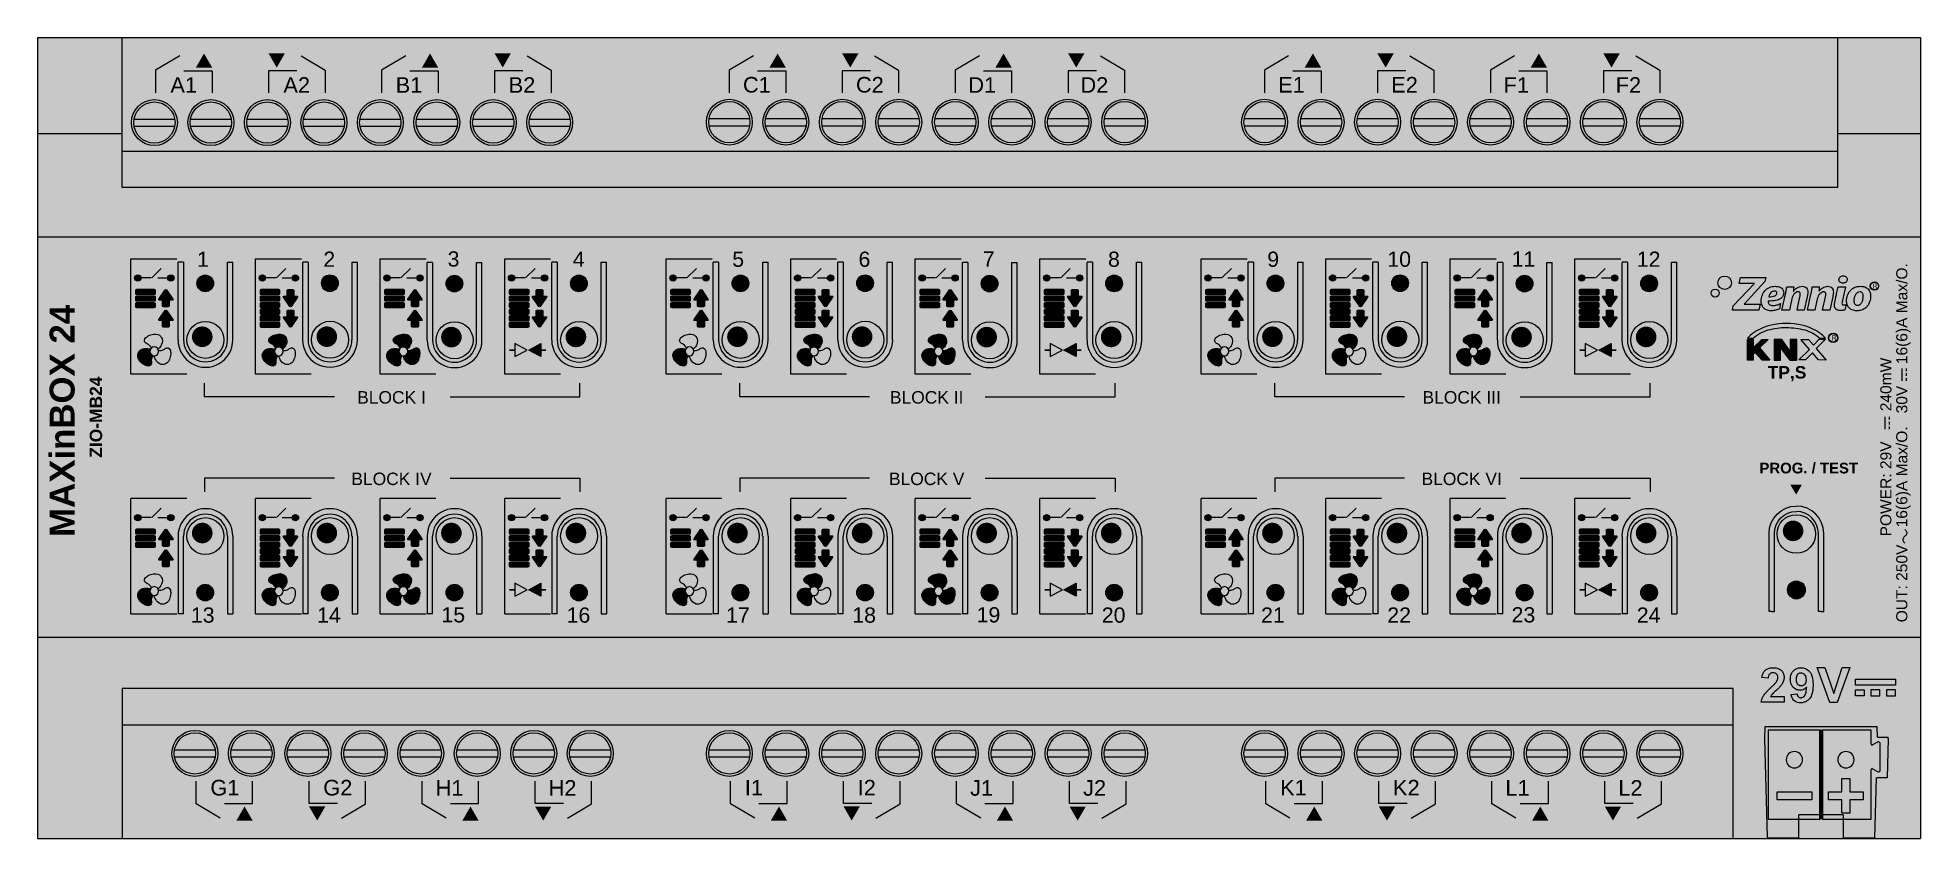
# Model space of a CAD drawing. Header units: millimetres. Extents: x 0 to 212, y 0 to 90.
import ezdxf

# ---------------------------------------------------------------- set-up
doc = ezdxf.new("R2010")
doc.units = ezdxf.units.MM
doc.styles.add('ZENNIO_PRINT', font='arial.ttf')

# ---------------------------------------------------------------- blocks, each defined once
blk = doc.blocks.new('ZENNIO_MAXINBOX_24_COLOURS')
at = {"true_color": 0xd7d9de}
blk.add_hatch(color=254, dxfattribs=at).paths.add_polyline_path([(0, -45), (211.6, -45), (211.6, 45), (0, 45)])
at = {"true_color": 0xe4e5e9}
for points in [[(0, 28.17), (9.5, 28.17), (9.5, 45), (0, 45)], [(202.28, 28.17), (211.6, 28.17), (211.6, 45), (202.28, 45)]]:
    blk.add_hatch(color=254, dxfattribs=at).paths.add_polyline_path(points)
at = {"true_color": 0xcbcdd3}
for points in [[(9.5, 32.24), (202.28, 32.24), (202.28, 45), (9.5, 45)], [(9.5, -45), (190.55, -45), (190.55, -32.24), (9.5, -32.24)]]:
    blk.add_hatch(color=254, dxfattribs=at).paths.add_polyline_path(points)
at = {"true_color": 0x5d6365}
h = blk.add_hatch(color=251, dxfattribs=at)
edge = h.paths.add_edge_path()
edge.add_arc((13.12, 35.45), 2.58, 0, 360)
at = {"true_color": 0xb1b8b9}
h = blk.add_hatch(color=253, dxfattribs=at)
edge = h.paths.add_edge_path()
edge.add_arc((13.12, 35.45), 2.32, 0, 360)
at = {"true_color": 0x5d6365}
h = blk.add_hatch(color=251, dxfattribs=at)
edge = h.paths.add_edge_path()
edge.add_arc((19.47, 35.45), 2.58, 0, 360)
at = {"true_color": 0xb1b8b9}
h = blk.add_hatch(color=253, dxfattribs=at)
edge = h.paths.add_edge_path()
edge.add_arc((19.47, 35.45), 2.32, 0, 360)
at = {"true_color": 0x5d6365}
h = blk.add_hatch(color=251, dxfattribs=at)
edge = h.paths.add_edge_path()
edge.add_arc((25.82, 35.45), 2.58, 0, 360)
at = {"true_color": 0xb1b8b9}
h = blk.add_hatch(color=253, dxfattribs=at)
edge = h.paths.add_edge_path()
edge.add_arc((25.82, 35.45), 2.32, 0, 360)
at = {"true_color": 0x5d6365}
h = blk.add_hatch(color=251, dxfattribs=at)
edge = h.paths.add_edge_path()
edge.add_arc((32.17, 35.45), 2.58, 0, 360)
at = {"true_color": 0xb1b8b9}
h = blk.add_hatch(color=253, dxfattribs=at)
edge = h.paths.add_edge_path()
edge.add_arc((32.17, 35.45), 2.32, 0, 360)
at = {"true_color": 0x5d6365}
h = blk.add_hatch(color=251, dxfattribs=at)
edge = h.paths.add_edge_path()
edge.add_arc((38.51, 35.45), 2.58, 0, 360)
at = {"true_color": 0xb1b8b9}
h = blk.add_hatch(color=253, dxfattribs=at)
edge = h.paths.add_edge_path()
edge.add_arc((38.51, 35.45), 2.32, 0, 360)
at = {"true_color": 0x5d6365}
h = blk.add_hatch(color=251, dxfattribs=at)
edge = h.paths.add_edge_path()
edge.add_arc((44.86, 35.45), 2.58, 0, 360)
at = {"true_color": 0xb1b8b9}
h = blk.add_hatch(color=253, dxfattribs=at)
edge = h.paths.add_edge_path()
edge.add_arc((44.86, 35.45), 2.32, 0, 360)
at = {"true_color": 0x5d6365}
h = blk.add_hatch(color=251, dxfattribs=at)
edge = h.paths.add_edge_path()
edge.add_arc((51.21, 35.45), 2.58, 0, 360)
at = {"true_color": 0xb1b8b9}
h = blk.add_hatch(color=253, dxfattribs=at)
edge = h.paths.add_edge_path()
edge.add_arc((51.21, 35.45), 2.32, 0, 360)
at = {"true_color": 0x5d6365}
h = blk.add_hatch(color=251, dxfattribs=at)
edge = h.paths.add_edge_path()
edge.add_arc((57.55, 35.45), 2.58, 0, 360)
at = {"true_color": 0xb1b8b9}
h = blk.add_hatch(color=253, dxfattribs=at)
edge = h.paths.add_edge_path()
edge.add_arc((57.55, 35.45), 2.32, 0, 360)
at = {"true_color": 0x5d6365}
h = blk.add_hatch(color=251, dxfattribs=at)
edge = h.paths.add_edge_path()
edge.add_arc((77.74, 35.5), 2.58, 0, 360)
at = {"true_color": 0xb1b8b9}
h = blk.add_hatch(color=253, dxfattribs=at)
edge = h.paths.add_edge_path()
edge.add_arc((77.74, 35.5), 2.32, 0, 360)
at = {"true_color": 0x5d6365}
h = blk.add_hatch(color=251, dxfattribs=at)
edge = h.paths.add_edge_path()
edge.add_arc((84.09, 35.5), 2.58, 0, 360)
at = {"true_color": 0xb1b8b9}
h = blk.add_hatch(color=253, dxfattribs=at)
edge = h.paths.add_edge_path()
edge.add_arc((84.09, 35.5), 2.32, 0, 360)
at = {"true_color": 0x5d6365}
h = blk.add_hatch(color=251, dxfattribs=at)
edge = h.paths.add_edge_path()
edge.add_arc((90.44, 35.5), 2.58, 0, 360)
at = {"true_color": 0xb1b8b9}
h = blk.add_hatch(color=253, dxfattribs=at)
edge = h.paths.add_edge_path()
edge.add_arc((90.44, 35.5), 2.32, 0, 360)
at = {"true_color": 0x5d6365}
h = blk.add_hatch(color=251, dxfattribs=at)
edge = h.paths.add_edge_path()
edge.add_arc((96.78, 35.5), 2.58, 0, 360)
at = {"true_color": 0xb1b8b9}
h = blk.add_hatch(color=253, dxfattribs=at)
edge = h.paths.add_edge_path()
edge.add_arc((96.78, 35.5), 2.32, 0, 360)
at = {"true_color": 0x5d6365}
h = blk.add_hatch(color=251, dxfattribs=at)
edge = h.paths.add_edge_path()
edge.add_arc((103.13, 35.5), 2.58, 0, 360)
at = {"true_color": 0xb1b8b9}
h = blk.add_hatch(color=253, dxfattribs=at)
edge = h.paths.add_edge_path()
edge.add_arc((103.13, 35.5), 2.32, 0, 360)
at = {"true_color": 0x5d6365}
h = blk.add_hatch(color=251, dxfattribs=at)
edge = h.paths.add_edge_path()
edge.add_arc((109.48, 35.5), 2.58, 0, 360)
at = {"true_color": 0xb1b8b9}
h = blk.add_hatch(color=253, dxfattribs=at)
edge = h.paths.add_edge_path()
edge.add_arc((109.48, 35.5), 2.32, 0, 360)
at = {"true_color": 0x5d6365}
h = blk.add_hatch(color=251, dxfattribs=at)
edge = h.paths.add_edge_path()
edge.add_arc((115.82, 35.5), 2.58, 0, 360)
at = {"true_color": 0xb1b8b9}
h = blk.add_hatch(color=253, dxfattribs=at)
edge = h.paths.add_edge_path()
edge.add_arc((115.82, 35.5), 2.32, 0, 360)
at = {"true_color": 0x5d6365}
h = blk.add_hatch(color=251, dxfattribs=at)
edge = h.paths.add_edge_path()
edge.add_arc((122.17, 35.5), 2.58, 0, 360)
at = {"true_color": 0xb1b8b9}
h = blk.add_hatch(color=253, dxfattribs=at)
edge = h.paths.add_edge_path()
edge.add_arc((122.17, 35.5), 2.32, 0, 360)
at = {"true_color": 0x5d6365}
h = blk.add_hatch(color=251, dxfattribs=at)
edge = h.paths.add_edge_path()
edge.add_arc((137.9, 35.5), 2.58, 0, 360)
at = {"true_color": 0xb1b8b9}
h = blk.add_hatch(color=253, dxfattribs=at)
edge = h.paths.add_edge_path()
edge.add_arc((137.9, 35.5), 2.32, 0, 360)
at = {"true_color": 0x5d6365}
h = blk.add_hatch(color=251, dxfattribs=at)
edge = h.paths.add_edge_path()
edge.add_arc((144.25, 35.5), 2.58, 0, 360)
at = {"true_color": 0xb1b8b9}
h = blk.add_hatch(color=253, dxfattribs=at)
edge = h.paths.add_edge_path()
edge.add_arc((144.25, 35.5), 2.32, 0, 360)
at = {"true_color": 0x5d6365}
h = blk.add_hatch(color=251, dxfattribs=at)
edge = h.paths.add_edge_path()
edge.add_arc((150.6, 35.5), 2.58, 0, 360)
at = {"true_color": 0xb1b8b9}
h = blk.add_hatch(color=253, dxfattribs=at)
edge = h.paths.add_edge_path()
edge.add_arc((150.6, 35.5), 2.32, 0, 360)
at = {"true_color": 0x5d6365}
h = blk.add_hatch(color=251, dxfattribs=at)
edge = h.paths.add_edge_path()
edge.add_arc((156.95, 35.5), 2.58, 0, 360)
at = {"true_color": 0xb1b8b9}
h = blk.add_hatch(color=253, dxfattribs=at)
edge = h.paths.add_edge_path()
edge.add_arc((156.95, 35.5), 2.32, 0, 360)
at = {"true_color": 0x5d6365}
h = blk.add_hatch(color=251, dxfattribs=at)
edge = h.paths.add_edge_path()
edge.add_arc((163.29, 35.5), 2.58, 0, 360)
at = {"true_color": 0xb1b8b9}
h = blk.add_hatch(color=253, dxfattribs=at)
edge = h.paths.add_edge_path()
edge.add_arc((163.29, 35.5), 2.32, 0, 360)
at = {"true_color": 0x5d6365}
h = blk.add_hatch(color=251, dxfattribs=at)
edge = h.paths.add_edge_path()
edge.add_arc((169.64, 35.5), 2.58, 0, 360)
at = {"true_color": 0xb1b8b9}
h = blk.add_hatch(color=253, dxfattribs=at)
edge = h.paths.add_edge_path()
edge.add_arc((169.64, 35.5), 2.32, 0, 360)
at = {"true_color": 0x5d6365}
h = blk.add_hatch(color=251, dxfattribs=at)
edge = h.paths.add_edge_path()
edge.add_arc((175.98, 35.5), 2.58, 0, 360)
at = {"true_color": 0xb1b8b9}
h = blk.add_hatch(color=253, dxfattribs=at)
edge = h.paths.add_edge_path()
edge.add_arc((175.98, 35.5), 2.32, 0, 360)
at = {"true_color": 0x5d6365}
h = blk.add_hatch(color=251, dxfattribs=at)
edge = h.paths.add_edge_path()
edge.add_arc((182.33, 35.5), 2.58, 0, 360)
at = {"true_color": 0xb1b8b9}
h = blk.add_hatch(color=253, dxfattribs=at)
edge = h.paths.add_edge_path()
edge.add_arc((182.33, 35.5), 2.32, 0, 360)
at = {"true_color": 0x494f50}
for points in [[(10.84, 35.05), (15.41, 35.05), (15.41, 35.85), (10.84, 35.85)], [(17.19, 35.05), (21.76, 35.05), (21.76, 35.85), (17.19, 35.85)], [(23.53, 35.05), (28.1, 35.05), (28.1, 35.85), (23.53, 35.85)], [(29.88, 35.05), (34.45, 35.05), (34.45, 35.85), (29.88, 35.85)], [(36.23, 35.05), (40.8, 35.05), (40.8, 35.85), (36.23, 35.85)], [(42.58, 35.05), (47.14, 35.05), (47.14, 35.85), (42.58, 35.85)], [(48.92, 35.05), (53.49, 35.05), (53.49, 35.85), (48.92, 35.85)], [(55.27, 35.05), (59.84, 35.05), (59.84, 35.85), (55.27, 35.85)], [(75.46, 35.09), (80.03, 35.09), (80.03, 35.9), (75.46, 35.9)], [(81.81, 35.09), (86.37, 35.09), (86.37, 35.9), (81.81, 35.9)], [(88.15, 35.09), (92.72, 35.09), (92.72, 35.9), (88.15, 35.9)], [(94.5, 35.09), (99.07, 35.09), (99.07, 35.9), (94.5, 35.9)], [(100.85, 35.09), (105.41, 35.09), (105.41, 35.9), (100.85, 35.9)], [(107.19, 35.09), (111.76, 35.09), (111.76, 35.9), (107.19, 35.9)], [(113.54, 35.09), (118.11, 35.09), (118.11, 35.9), (113.54, 35.9)], [(119.89, 35.09), (124.46, 35.09), (124.46, 35.9), (119.89, 35.9)], [(135.62, 35.09), (140.19, 35.09), (140.19, 35.9), (135.62, 35.9)], [(141.97, 35.09), (146.54, 35.09), (146.54, 35.9), (141.97, 35.9)], [(148.31, 35.09), (152.88, 35.09), (152.88, 35.9), (148.31, 35.9)], [(154.66, 35.09), (159.23, 35.09), (159.23, 35.9), (154.66, 35.9)], [(161.01, 35.09), (165.57, 35.09), (165.57, 35.9), (161.01, 35.9)], [(167.36, 35.09), (171.92, 35.09), (171.92, 35.9), (167.36, 35.9)], [(173.7, 35.09), (178.27, 35.09), (178.27, 35.9), (173.7, 35.9)], [(180.05, 35.09), (184.62, 35.09), (184.62, 35.9), (180.05, 35.9)], [(15.39, -35.85), (19.96, -35.85), (19.96, -35.05), (15.39, -35.05)], [(21.74, -35.85), (26.31, -35.85), (26.31, -35.05), (21.74, -35.05)], [(28.08, -35.85), (32.65, -35.85), (32.65, -35.05), (28.08, -35.05)], [(34.43, -35.85), (39, -35.85), (39, -35.05), (34.43, -35.05)], [(40.78, -35.85), (45.35, -35.85), (45.35, -35.05), (40.78, -35.05)], [(47.13, -35.85), (51.69, -35.85), (51.69, -35.05), (47.13, -35.05)], [(53.47, -35.85), (58.04, -35.85), (58.04, -35.05), (53.47, -35.05)], [(59.82, -35.85), (64.39, -35.85), (64.39, -35.05), (59.82, -35.05)], [(75.46, -35.85), (80.03, -35.85), (80.03, -35.05), (75.46, -35.05)], [(81.81, -35.85), (86.37, -35.85), (86.37, -35.05), (81.81, -35.05)], [(88.15, -35.85), (92.72, -35.85), (92.72, -35.05), (88.15, -35.05)], [(94.5, -35.85), (99.07, -35.85), (99.07, -35.05), (94.5, -35.05)], [(100.85, -35.85), (105.41, -35.85), (105.41, -35.05), (100.85, -35.05)], [(107.19, -35.85), (111.76, -35.85), (111.76, -35.05), (107.19, -35.05)], [(113.54, -35.85), (118.11, -35.85), (118.11, -35.05), (113.54, -35.05)], [(119.89, -35.85), (124.46, -35.85), (124.46, -35.05), (119.89, -35.05)], [(135.62, -35.85), (140.19, -35.85), (140.19, -35.05), (135.62, -35.05)], [(141.97, -35.85), (146.54, -35.85), (146.54, -35.05), (141.97, -35.05)], [(148.31, -35.85), (152.88, -35.85), (152.88, -35.05), (148.31, -35.05)], [(154.66, -35.85), (159.23, -35.85), (159.23, -35.05), (154.66, -35.05)], [(161.01, -35.85), (165.57, -35.85), (165.57, -35.05), (161.01, -35.05)], [(167.36, -35.85), (171.92, -35.85), (171.92, -35.05), (167.36, -35.05)], [(173.7, -35.85), (178.27, -35.85), (178.27, -35.05), (173.7, -35.05)], [(180.05, -35.85), (184.62, -35.85), (184.62, -35.05), (180.05, -35.05)]]:
    blk.add_hatch(color=251, dxfattribs=at).paths.add_polyline_path(points)
at = {"true_color": 0xb9bcc3}
for points in [[(9.5, 28.17), (202.28, 28.17), (202.28, 32.24), (9.5, 32.24)], [(9.5, -32.24), (190.55, -32.24), (190.55, -28.17), (9.5, -28.17)]]:
    blk.add_hatch(color=9, dxfattribs=at).paths.add_polyline_path(points)
at = {"true_color": 0xdcdee2}
blk.add_hatch(color=254, dxfattribs=at).paths.add_polyline_path([(0, 22.57), (211.6, 22.57), (211.6, 28.17), (0, 28.17)])
at = {"true_color": 0xe7e8ec}
blk.add_hatch(color=254, dxfattribs=at).paths.add_polyline_path([(0, -22.43), (211.6, -22.43), (211.6, 22.57), (0, 22.57)])
at = {"true_color": 0x223422}
h = blk.add_hatch(color=250, dxfattribs=at)
edge = h.paths.add_edge_path()
edge.add_arc((18.84, 17.38), 0.936, 0, 360)
at = {"true_color": 0x326927}
h = blk.add_hatch(color=89, dxfattribs=at)
edge = h.paths.add_edge_path()
edge.add_arc((19.02, 17.38), 0.515, 0, 360)
at = {"true_color": 0x223422}
h = blk.add_hatch(color=250, dxfattribs=at)
edge = h.paths.add_edge_path()
edge.add_arc((32.84, 17.4), 0.936, 0, 360)
at = {"true_color": 0x326927}
h = blk.add_hatch(color=89, dxfattribs=at)
edge = h.paths.add_edge_path()
edge.add_arc((33.02, 17.4), 0.515, 0, 360)
at = {"true_color": 0x223422}
h = blk.add_hatch(color=250, dxfattribs=at)
edge = h.paths.add_edge_path()
edge.add_arc((46.84, 17.35), 0.936, 0, 360)
at = {"true_color": 0x326927}
h = blk.add_hatch(color=89, dxfattribs=at)
edge = h.paths.add_edge_path()
edge.add_arc((47.02, 17.35), 0.515, 0, 360)
at = {"true_color": 0x223422}
h = blk.add_hatch(color=250, dxfattribs=at)
edge = h.paths.add_edge_path()
edge.add_arc((60.84, 17.37), 0.936, 0, 360)
at = {"true_color": 0x326927}
h = blk.add_hatch(color=89, dxfattribs=at)
edge = h.paths.add_edge_path()
edge.add_arc((61.02, 17.37), 0.515, 0, 360)
at = {"true_color": 0x223422}
h = blk.add_hatch(color=250, dxfattribs=at)
edge = h.paths.add_edge_path()
edge.add_arc((78.99, 17.38), 0.936, 0, 360)
at = {"true_color": 0x326927}
h = blk.add_hatch(color=89, dxfattribs=at)
edge = h.paths.add_edge_path()
edge.add_arc((79.17, 17.38), 0.515, 0, 360)
at = {"true_color": 0x223422}
h = blk.add_hatch(color=250, dxfattribs=at)
edge = h.paths.add_edge_path()
edge.add_arc((92.99, 17.4), 0.936, 0, 360)
at = {"true_color": 0x326927}
h = blk.add_hatch(color=89, dxfattribs=at)
edge = h.paths.add_edge_path()
edge.add_arc((93.17, 17.4), 0.515, 0, 360)
at = {"true_color": 0x223422}
h = blk.add_hatch(color=250, dxfattribs=at)
edge = h.paths.add_edge_path()
edge.add_arc((106.99, 17.35), 0.936, 0, 360)
at = {"true_color": 0x326927}
h = blk.add_hatch(color=89, dxfattribs=at)
edge = h.paths.add_edge_path()
edge.add_arc((107.17, 17.35), 0.515, 0, 360)
at = {"true_color": 0x223422}
h = blk.add_hatch(color=250, dxfattribs=at)
edge = h.paths.add_edge_path()
edge.add_arc((120.99, 17.37), 0.936, 0, 360)
at = {"true_color": 0x326927}
h = blk.add_hatch(color=89, dxfattribs=at)
edge = h.paths.add_edge_path()
edge.add_arc((121.17, 17.37), 0.515, 0, 360)
at = {"true_color": 0x223422}
h = blk.add_hatch(color=250, dxfattribs=at)
edge = h.paths.add_edge_path()
edge.add_arc((139.12, 17.38), 0.936, 0, 360)
at = {"true_color": 0x326927}
h = blk.add_hatch(color=89, dxfattribs=at)
edge = h.paths.add_edge_path()
edge.add_arc((139.3, 17.38), 0.515, 0, 360)
at = {"true_color": 0x223422}
h = blk.add_hatch(color=250, dxfattribs=at)
edge = h.paths.add_edge_path()
edge.add_arc((153.12, 17.4), 0.936, 0, 360)
at = {"true_color": 0x326927}
h = blk.add_hatch(color=89, dxfattribs=at)
edge = h.paths.add_edge_path()
edge.add_arc((153.3, 17.4), 0.515, 0, 360)
at = {"true_color": 0x223422}
h = blk.add_hatch(color=250, dxfattribs=at)
edge = h.paths.add_edge_path()
edge.add_arc((167.12, 17.35), 0.936, 0, 360)
at = {"true_color": 0x326927}
h = blk.add_hatch(color=89, dxfattribs=at)
edge = h.paths.add_edge_path()
edge.add_arc((167.3, 17.35), 0.515, 0, 360)
at = {"true_color": 0x223422}
h = blk.add_hatch(color=250, dxfattribs=at)
edge = h.paths.add_edge_path()
edge.add_arc((181.12, 17.37), 0.936, 0, 360)
at = {"true_color": 0x326927}
h = blk.add_hatch(color=89, dxfattribs=at)
edge = h.paths.add_edge_path()
edge.add_arc((181.3, 17.37), 0.515, 0, 360)
at = {"true_color": 0xcccfd6}
h = blk.add_hatch(color=254, dxfattribs=at)
edge = h.paths.add_edge_path()
edge.add_arc((18.86, 11.03), 2.08, 0, 360)
at = {"true_color": 0xfafbfd}
h = blk.add_hatch(color=7, dxfattribs=at)
edge = h.paths.add_edge_path()
edge.add_arc((18.86, 11.03), 1.86, 0, 360)
at = {"true_color": 0xcccfd6}
h = blk.add_hatch(color=254, dxfattribs=at)
edge = h.paths.add_edge_path()
edge.add_arc((32.86, 11.04), 2.08, 0, 360)
at = {"true_color": 0xfafbfd}
h = blk.add_hatch(color=7, dxfattribs=at)
edge = h.paths.add_edge_path()
edge.add_arc((32.86, 11.04), 1.86, 0, 360)
at = {"true_color": 0xcccfd6}
h = blk.add_hatch(color=254, dxfattribs=at)
edge = h.paths.add_edge_path()
edge.add_arc((46.86, 10.99), 2.08, 0, 360)
at = {"true_color": 0xfafbfd}
h = blk.add_hatch(color=7, dxfattribs=at)
edge = h.paths.add_edge_path()
edge.add_arc((46.86, 10.99), 1.86, 0, 360)
at = {"true_color": 0xcccfd6}
h = blk.add_hatch(color=254, dxfattribs=at)
edge = h.paths.add_edge_path()
edge.add_arc((60.86, 11.01), 2.08, 0, 360)
at = {"true_color": 0xfafbfd}
h = blk.add_hatch(color=7, dxfattribs=at)
edge = h.paths.add_edge_path()
edge.add_arc((60.86, 11.01), 1.86, 0, 360)
at = {"true_color": 0xcccfd6}
h = blk.add_hatch(color=254, dxfattribs=at)
edge = h.paths.add_edge_path()
edge.add_arc((79.01, 11.03), 2.08, 0, 360)
at = {"true_color": 0xfafbfd}
h = blk.add_hatch(color=7, dxfattribs=at)
edge = h.paths.add_edge_path()
edge.add_arc((79.01, 11.03), 1.86, 0, 360)
at = {"true_color": 0xcccfd6}
h = blk.add_hatch(color=254, dxfattribs=at)
edge = h.paths.add_edge_path()
edge.add_arc((93.02, 11.04), 2.08, 0, 360)
at = {"true_color": 0xfafbfd}
h = blk.add_hatch(color=7, dxfattribs=at)
edge = h.paths.add_edge_path()
edge.add_arc((93.02, 11.04), 1.86, 0, 360)
at = {"true_color": 0xcccfd6}
h = blk.add_hatch(color=254, dxfattribs=at)
edge = h.paths.add_edge_path()
edge.add_arc((107.02, 10.99), 2.08, 0, 360)
at = {"true_color": 0xfafbfd}
h = blk.add_hatch(color=7, dxfattribs=at)
edge = h.paths.add_edge_path()
edge.add_arc((107.02, 10.99), 1.86, 0, 360)
at = {"true_color": 0xcccfd6}
h = blk.add_hatch(color=254, dxfattribs=at)
edge = h.paths.add_edge_path()
edge.add_arc((121.02, 11.01), 2.08, 0, 360)
at = {"true_color": 0xfafbfd}
h = blk.add_hatch(color=7, dxfattribs=at)
edge = h.paths.add_edge_path()
edge.add_arc((121.02, 11.01), 1.86, 0, 360)
at = {"true_color": 0xcccfd6}
h = blk.add_hatch(color=254, dxfattribs=at)
edge = h.paths.add_edge_path()
edge.add_arc((139.14, 11.03), 2.08, 0, 360)
at = {"true_color": 0xfafbfd}
h = blk.add_hatch(color=7, dxfattribs=at)
edge = h.paths.add_edge_path()
edge.add_arc((139.14, 11.03), 1.86, 0, 360)
at = {"true_color": 0xcccfd6}
h = blk.add_hatch(color=254, dxfattribs=at)
edge = h.paths.add_edge_path()
edge.add_arc((153.14, 11.04), 2.08, 0, 360)
at = {"true_color": 0xfafbfd}
h = blk.add_hatch(color=7, dxfattribs=at)
edge = h.paths.add_edge_path()
edge.add_arc((153.14, 11.04), 1.86, 0, 360)
at = {"true_color": 0xcccfd6}
h = blk.add_hatch(color=254, dxfattribs=at)
edge = h.paths.add_edge_path()
edge.add_arc((167.14, 10.99), 2.08, 0, 360)
at = {"true_color": 0xfafbfd}
h = blk.add_hatch(color=7, dxfattribs=at)
edge = h.paths.add_edge_path()
edge.add_arc((167.14, 10.99), 1.86, 0, 360)
at = {"true_color": 0xcccfd6}
h = blk.add_hatch(color=254, dxfattribs=at)
edge = h.paths.add_edge_path()
edge.add_arc((181.14, 11.01), 2.08, 0, 360)
at = {"true_color": 0xfafbfd}
h = blk.add_hatch(color=7, dxfattribs=at)
edge = h.paths.add_edge_path()
edge.add_arc((181.14, 11.01), 1.86, 0, 360)
at = {"true_color": 0xffffff}
h = blk.add_hatch(color=7, dxfattribs=at)
edge = h.paths.add_edge_path()
edge.add_arc((18.5, 11.38), 1.16, 0, 360)
h = blk.add_hatch(color=7, dxfattribs=at)
edge = h.paths.add_edge_path()
edge.add_arc((32.5, 11.39), 1.16, 0, 360)
h = blk.add_hatch(color=7, dxfattribs=at)
edge = h.paths.add_edge_path()
edge.add_arc((46.5, 11.34), 1.16, 0, 360)
h = blk.add_hatch(color=7, dxfattribs=at)
edge = h.paths.add_edge_path()
edge.add_arc((60.5, 11.36), 1.16, 0, 360)
h = blk.add_hatch(color=7, dxfattribs=at)
edge = h.paths.add_edge_path()
edge.add_arc((78.65, 11.38), 1.16, 0, 360)
h = blk.add_hatch(color=7, dxfattribs=at)
edge = h.paths.add_edge_path()
edge.add_arc((92.66, 11.39), 1.16, 0, 360)
h = blk.add_hatch(color=7, dxfattribs=at)
edge = h.paths.add_edge_path()
edge.add_arc((106.66, 11.34), 1.16, 0, 360)
h = blk.add_hatch(color=7, dxfattribs=at)
edge = h.paths.add_edge_path()
edge.add_arc((120.66, 11.36), 1.16, 0, 360)
h = blk.add_hatch(color=7, dxfattribs=at)
edge = h.paths.add_edge_path()
edge.add_arc((138.78, 11.38), 1.16, 0, 360)
h = blk.add_hatch(color=7, dxfattribs=at)
edge = h.paths.add_edge_path()
edge.add_arc((152.78, 11.39), 1.16, 0, 360)
h = blk.add_hatch(color=7, dxfattribs=at)
edge = h.paths.add_edge_path()
edge.add_arc((166.78, 11.34), 1.16, 0, 360)
h = blk.add_hatch(color=7, dxfattribs=at)
edge = h.paths.add_edge_path()
edge.add_arc((180.78, 11.36), 1.16, 0, 360)
at = {"true_color": 0xcdcfd5}
h = blk.add_hatch(color=254, dxfattribs=at)
edge = h.paths.add_edge_path()
edge.add_arc((39.77, 0), 3.1, 0, 360)
at = {"true_color": 0xdadce0}
h = blk.add_hatch(color=254, dxfattribs=at)
edge = h.paths.add_edge_path()
edge.add_arc((39.47, 0.35), 2.75, 0, 360)
at = {"true_color": 0xcdcfd5}
h = blk.add_hatch(color=254, dxfattribs=at)
edge = h.paths.add_edge_path()
edge.add_arc((99.92, 0), 3.1, 0, 360)
at = {"true_color": 0xdadce0}
h = blk.add_hatch(color=254, dxfattribs=at)
edge = h.paths.add_edge_path()
edge.add_arc((99.62, 0.35), 2.75, 0, 360)
at = {"true_color": 0xcdcfd5}
h = blk.add_hatch(color=254, dxfattribs=at)
edge = h.paths.add_edge_path()
edge.add_arc((160.05, 0), 3.1, 0, 360)
at = {"true_color": 0xdadce0}
h = blk.add_hatch(color=254, dxfattribs=at)
edge = h.paths.add_edge_path()
edge.add_arc((159.75, 0.35), 2.75, 0, 360)
at = {"true_color": 0xcccfd6}
h = blk.add_hatch(color=254, dxfattribs=at)
edge = h.paths.add_edge_path()
edge.add_arc((18.86, -11.03), 2.08, 0, 360)
at = {"true_color": 0xfafbfd}
h = blk.add_hatch(color=7, dxfattribs=at)
edge = h.paths.add_edge_path()
edge.add_arc((18.86, -11.03), 1.86, 0, 360)
at = {"true_color": 0xffffff}
h = blk.add_hatch(color=7, dxfattribs=at)
edge = h.paths.add_edge_path()
edge.add_arc((18.5, -10.68), 1.16, 0, 360)
at = {"true_color": 0xcccfd6}
h = blk.add_hatch(color=254, dxfattribs=at)
edge = h.paths.add_edge_path()
edge.add_arc((32.86, -11.03), 2.08, 0, 360)
at = {"true_color": 0xfafbfd}
h = blk.add_hatch(color=7, dxfattribs=at)
edge = h.paths.add_edge_path()
edge.add_arc((32.86, -11.03), 1.86, 0, 360)
at = {"true_color": 0xffffff}
h = blk.add_hatch(color=7, dxfattribs=at)
edge = h.paths.add_edge_path()
edge.add_arc((32.5, -10.68), 1.16, 0, 360)
at = {"true_color": 0xcccfd6}
h = blk.add_hatch(color=254, dxfattribs=at)
edge = h.paths.add_edge_path()
edge.add_arc((46.86, -11.03), 2.08, 0, 360)
at = {"true_color": 0xfafbfd}
h = blk.add_hatch(color=7, dxfattribs=at)
edge = h.paths.add_edge_path()
edge.add_arc((46.86, -11.03), 1.86, 0, 360)
at = {"true_color": 0xffffff}
h = blk.add_hatch(color=7, dxfattribs=at)
edge = h.paths.add_edge_path()
edge.add_arc((46.5, -10.68), 1.16, 0, 360)
at = {"true_color": 0xcccfd6}
h = blk.add_hatch(color=254, dxfattribs=at)
edge = h.paths.add_edge_path()
edge.add_arc((60.86, -11.03), 2.08, 0, 360)
at = {"true_color": 0xfafbfd}
h = blk.add_hatch(color=7, dxfattribs=at)
edge = h.paths.add_edge_path()
edge.add_arc((60.86, -11.03), 1.86, 0, 360)
at = {"true_color": 0xffffff}
h = blk.add_hatch(color=7, dxfattribs=at)
edge = h.paths.add_edge_path()
edge.add_arc((60.5, -10.68), 1.16, 0, 360)
at = {"true_color": 0xcccfd6}
h = blk.add_hatch(color=254, dxfattribs=at)
edge = h.paths.add_edge_path()
edge.add_arc((79.01, -11.03), 2.08, 0, 360)
at = {"true_color": 0xfafbfd}
h = blk.add_hatch(color=7, dxfattribs=at)
edge = h.paths.add_edge_path()
edge.add_arc((79.01, -11.03), 1.86, 0, 360)
at = {"true_color": 0xffffff}
h = blk.add_hatch(color=7, dxfattribs=at)
edge = h.paths.add_edge_path()
edge.add_arc((78.65, -10.68), 1.16, 0, 360)
at = {"true_color": 0xcccfd6}
h = blk.add_hatch(color=254, dxfattribs=at)
edge = h.paths.add_edge_path()
edge.add_arc((93.02, -11.03), 2.08, 0, 360)
at = {"true_color": 0xfafbfd}
h = blk.add_hatch(color=7, dxfattribs=at)
edge = h.paths.add_edge_path()
edge.add_arc((93.02, -11.03), 1.86, 0, 360)
at = {"true_color": 0xffffff}
h = blk.add_hatch(color=7, dxfattribs=at)
edge = h.paths.add_edge_path()
edge.add_arc((92.66, -10.68), 1.16, 0, 360)
at = {"true_color": 0xcccfd6}
h = blk.add_hatch(color=254, dxfattribs=at)
edge = h.paths.add_edge_path()
edge.add_arc((107.02, -11.03), 2.08, 0, 360)
at = {"true_color": 0xfafbfd}
h = blk.add_hatch(color=7, dxfattribs=at)
edge = h.paths.add_edge_path()
edge.add_arc((107.02, -11.03), 1.86, 0, 360)
at = {"true_color": 0xffffff}
h = blk.add_hatch(color=7, dxfattribs=at)
edge = h.paths.add_edge_path()
edge.add_arc((106.66, -10.68), 1.16, 0, 360)
at = {"true_color": 0xcccfd6}
h = blk.add_hatch(color=254, dxfattribs=at)
edge = h.paths.add_edge_path()
edge.add_arc((121.02, -11.03), 2.08, 0, 360)
at = {"true_color": 0xfafbfd}
h = blk.add_hatch(color=7, dxfattribs=at)
edge = h.paths.add_edge_path()
edge.add_arc((121.02, -11.03), 1.86, 0, 360)
at = {"true_color": 0xffffff}
h = blk.add_hatch(color=7, dxfattribs=at)
edge = h.paths.add_edge_path()
edge.add_arc((120.66, -10.68), 1.16, 0, 360)
at = {"true_color": 0xcccfd6}
h = blk.add_hatch(color=254, dxfattribs=at)
edge = h.paths.add_edge_path()
edge.add_arc((139.14, -11.03), 2.08, 0, 360)
at = {"true_color": 0xfafbfd}
h = blk.add_hatch(color=7, dxfattribs=at)
edge = h.paths.add_edge_path()
edge.add_arc((139.14, -11.03), 1.86, 0, 360)
at = {"true_color": 0xffffff}
h = blk.add_hatch(color=7, dxfattribs=at)
edge = h.paths.add_edge_path()
edge.add_arc((138.78, -10.68), 1.16, 0, 360)
at = {"true_color": 0xcccfd6}
h = blk.add_hatch(color=254, dxfattribs=at)
edge = h.paths.add_edge_path()
edge.add_arc((153.14, -11.03), 2.08, 0, 360)
at = {"true_color": 0xfafbfd}
h = blk.add_hatch(color=7, dxfattribs=at)
edge = h.paths.add_edge_path()
edge.add_arc((153.14, -11.03), 1.86, 0, 360)
at = {"true_color": 0xffffff}
h = blk.add_hatch(color=7, dxfattribs=at)
edge = h.paths.add_edge_path()
edge.add_arc((152.78, -10.68), 1.16, 0, 360)
at = {"true_color": 0xcccfd6}
h = blk.add_hatch(color=254, dxfattribs=at)
edge = h.paths.add_edge_path()
edge.add_arc((167.14, -11.03), 2.08, 0, 360)
at = {"true_color": 0xfafbfd}
h = blk.add_hatch(color=7, dxfattribs=at)
edge = h.paths.add_edge_path()
edge.add_arc((167.14, -11.03), 1.86, 0, 360)
at = {"true_color": 0xffffff}
h = blk.add_hatch(color=7, dxfattribs=at)
edge = h.paths.add_edge_path()
edge.add_arc((166.78, -10.68), 1.16, 0, 360)
at = {"true_color": 0xcccfd6}
h = blk.add_hatch(color=254, dxfattribs=at)
edge = h.paths.add_edge_path()
edge.add_arc((181.14, -11.03), 2.08, 0, 360)
at = {"true_color": 0xfafbfd}
h = blk.add_hatch(color=7, dxfattribs=at)
edge = h.paths.add_edge_path()
edge.add_arc((181.14, -11.03), 1.86, 0, 360)
at = {"true_color": 0xffffff}
h = blk.add_hatch(color=7, dxfattribs=at)
edge = h.paths.add_edge_path()
edge.add_arc((180.78, -10.68), 1.16, 0, 360)
at = {"true_color": 0xcccfd6}
h = blk.add_hatch(color=254, dxfattribs=at)
edge = h.paths.add_edge_path()
edge.add_arc((197.66, -10.79), 2.17, 0, 360)
at = {"true_color": 0xfafbfd}
h = blk.add_hatch(color=7, dxfattribs=at)
edge = h.paths.add_edge_path()
edge.add_arc((197.66, -10.79), 1.95, 0, 360)
at = {"true_color": 0xffffff}
h = blk.add_hatch(color=7, dxfattribs=at)
edge = h.paths.add_edge_path()
edge.add_arc((197.3, -10.44), 1.16, 0, 360)
at = {"true_color": 0x223422}
h = blk.add_hatch(color=250, dxfattribs=at)
edge = h.paths.add_edge_path()
edge.add_arc((18.84, -17.38), 0.936, 0, 360)
at = {"true_color": 0x326927}
h = blk.add_hatch(color=89, dxfattribs=at)
edge = h.paths.add_edge_path()
edge.add_arc((19.02, -17.38), 0.515, 0, 360)
at = {"true_color": 0x223422}
h = blk.add_hatch(color=250, dxfattribs=at)
edge = h.paths.add_edge_path()
edge.add_arc((32.84, -17.38), 0.936, 0, 360)
at = {"true_color": 0x326927}
h = blk.add_hatch(color=89, dxfattribs=at)
edge = h.paths.add_edge_path()
edge.add_arc((33.02, -17.38), 0.515, 0, 360)
at = {"true_color": 0x223422}
h = blk.add_hatch(color=250, dxfattribs=at)
edge = h.paths.add_edge_path()
edge.add_arc((46.84, -17.38), 0.936, 0, 360)
at = {"true_color": 0x326927}
h = blk.add_hatch(color=89, dxfattribs=at)
edge = h.paths.add_edge_path()
edge.add_arc((47.02, -17.38), 0.515, 0, 360)
at = {"true_color": 0x223422}
h = blk.add_hatch(color=250, dxfattribs=at)
edge = h.paths.add_edge_path()
edge.add_arc((60.84, -17.38), 0.936, 0, 360)
at = {"true_color": 0x326927}
h = blk.add_hatch(color=89, dxfattribs=at)
edge = h.paths.add_edge_path()
edge.add_arc((61.02, -17.38), 0.515, 0, 360)
at = {"true_color": 0x223422}
h = blk.add_hatch(color=250, dxfattribs=at)
edge = h.paths.add_edge_path()
edge.add_arc((78.99, -17.38), 0.936, 0, 360)
at = {"true_color": 0x326927}
h = blk.add_hatch(color=89, dxfattribs=at)
edge = h.paths.add_edge_path()
edge.add_arc((79.17, -17.38), 0.515, 0, 360)
at = {"true_color": 0x223422}
h = blk.add_hatch(color=250, dxfattribs=at)
edge = h.paths.add_edge_path()
edge.add_arc((92.99, -17.38), 0.936, 0, 360)
at = {"true_color": 0x326927}
h = blk.add_hatch(color=89, dxfattribs=at)
edge = h.paths.add_edge_path()
edge.add_arc((93.17, -17.38), 0.515, 0, 360)
at = {"true_color": 0x223422}
h = blk.add_hatch(color=250, dxfattribs=at)
edge = h.paths.add_edge_path()
edge.add_arc((106.99, -17.38), 0.936, 0, 360)
at = {"true_color": 0x326927}
h = blk.add_hatch(color=89, dxfattribs=at)
edge = h.paths.add_edge_path()
edge.add_arc((107.17, -17.38), 0.515, 0, 360)
at = {"true_color": 0x223422}
h = blk.add_hatch(color=250, dxfattribs=at)
edge = h.paths.add_edge_path()
edge.add_arc((120.99, -17.38), 0.936, 0, 360)
at = {"true_color": 0x326927}
h = blk.add_hatch(color=89, dxfattribs=at)
edge = h.paths.add_edge_path()
edge.add_arc((121.17, -17.38), 0.515, 0, 360)
at = {"true_color": 0x223422}
h = blk.add_hatch(color=250, dxfattribs=at)
edge = h.paths.add_edge_path()
edge.add_arc((139.12, -17.38), 0.936, 0, 360)
at = {"true_color": 0x326927}
h = blk.add_hatch(color=89, dxfattribs=at)
edge = h.paths.add_edge_path()
edge.add_arc((139.3, -17.38), 0.515, 0, 360)
at = {"true_color": 0x223422}
h = blk.add_hatch(color=250, dxfattribs=at)
edge = h.paths.add_edge_path()
edge.add_arc((153.12, -17.38), 0.936, 0, 360)
at = {"true_color": 0x326927}
h = blk.add_hatch(color=89, dxfattribs=at)
edge = h.paths.add_edge_path()
edge.add_arc((153.3, -17.38), 0.515, 0, 360)
at = {"true_color": 0x223422}
h = blk.add_hatch(color=250, dxfattribs=at)
edge = h.paths.add_edge_path()
edge.add_arc((167.12, -17.38), 0.936, 0, 360)
at = {"true_color": 0x326927}
h = blk.add_hatch(color=89, dxfattribs=at)
edge = h.paths.add_edge_path()
edge.add_arc((167.3, -17.38), 0.515, 0, 360)
at = {"true_color": 0x223422}
h = blk.add_hatch(color=250, dxfattribs=at)
edge = h.paths.add_edge_path()
edge.add_arc((181.12, -17.38), 0.936, 0, 360)
at = {"true_color": 0x326927}
h = blk.add_hatch(color=89, dxfattribs=at)
edge = h.paths.add_edge_path()
edge.add_arc((181.3, -17.38), 0.515, 0, 360)
at = {"true_color": 0xef2922}
h = blk.add_hatch(color=20, dxfattribs=at)
edge = h.paths.add_edge_path()
edge.add_arc((197.67, -17.08), 1, 0, 360)
at = {"true_color": 0xc7cad0}
blk.add_hatch(color=9, dxfattribs=at).paths.add_polyline_path([(0, -28.17), (211.6, -28.17), (211.6, -22.43), (0, -22.43)])
at = {"true_color": 0xd1d3d9}
blk.add_hatch(color=254, dxfattribs=at).paths.add_polyline_path([(0, -45), (9.5, -45), (9.5, -28.17), (0, -28.17)])
at = {"true_color": 0xd5d7dc}
blk.add_hatch(color=254, dxfattribs=at).paths.add_polyline_path([(190.55, -45), (211.6, -45), (211.6, -28.17), (190.55, -28.17)])
at = {"true_color": 0x5d6365}
h = blk.add_hatch(color=251, dxfattribs=at)
edge = h.paths.add_edge_path()
edge.add_arc((17.67, -35.45), 2.58, 0, 360)
at = {"true_color": 0xb1b8b9}
h = blk.add_hatch(color=253, dxfattribs=at)
edge = h.paths.add_edge_path()
edge.add_arc((17.67, -35.45), 2.32, 0, 360)
at = {"true_color": 0x5d6365}
h = blk.add_hatch(color=251, dxfattribs=at)
edge = h.paths.add_edge_path()
edge.add_arc((24.02, -35.45), 2.58, 0, 360)
at = {"true_color": 0xb1b8b9}
h = blk.add_hatch(color=253, dxfattribs=at)
edge = h.paths.add_edge_path()
edge.add_arc((24.02, -35.45), 2.32, 0, 360)
at = {"true_color": 0x5d6365}
h = blk.add_hatch(color=251, dxfattribs=at)
edge = h.paths.add_edge_path()
edge.add_arc((30.37, -35.45), 2.58, 0, 360)
at = {"true_color": 0xb1b8b9}
h = blk.add_hatch(color=253, dxfattribs=at)
edge = h.paths.add_edge_path()
edge.add_arc((30.37, -35.45), 2.32, 0, 360)
at = {"true_color": 0x5d6365}
h = blk.add_hatch(color=251, dxfattribs=at)
edge = h.paths.add_edge_path()
edge.add_arc((36.72, -35.45), 2.58, 0, 360)
at = {"true_color": 0xb1b8b9}
h = blk.add_hatch(color=253, dxfattribs=at)
edge = h.paths.add_edge_path()
edge.add_arc((36.72, -35.45), 2.32, 0, 360)
at = {"true_color": 0x5d6365}
h = blk.add_hatch(color=251, dxfattribs=at)
edge = h.paths.add_edge_path()
edge.add_arc((43.06, -35.45), 2.58, 0, 360)
at = {"true_color": 0xb1b8b9}
h = blk.add_hatch(color=253, dxfattribs=at)
edge = h.paths.add_edge_path()
edge.add_arc((43.06, -35.45), 2.32, 0, 360)
at = {"true_color": 0x5d6365}
h = blk.add_hatch(color=251, dxfattribs=at)
edge = h.paths.add_edge_path()
edge.add_arc((49.41, -35.45), 2.58, 0, 360)
at = {"true_color": 0xb1b8b9}
h = blk.add_hatch(color=253, dxfattribs=at)
edge = h.paths.add_edge_path()
edge.add_arc((49.41, -35.45), 2.32, 0, 360)
at = {"true_color": 0x5d6365}
h = blk.add_hatch(color=251, dxfattribs=at)
edge = h.paths.add_edge_path()
edge.add_arc((55.76, -35.45), 2.58, 0, 360)
at = {"true_color": 0xb1b8b9}
h = blk.add_hatch(color=253, dxfattribs=at)
edge = h.paths.add_edge_path()
edge.add_arc((55.76, -35.45), 2.32, 0, 360)
at = {"true_color": 0x5d6365}
h = blk.add_hatch(color=251, dxfattribs=at)
edge = h.paths.add_edge_path()
edge.add_arc((62.1, -35.45), 2.58, 0, 360)
at = {"true_color": 0xb1b8b9}
h = blk.add_hatch(color=253, dxfattribs=at)
edge = h.paths.add_edge_path()
edge.add_arc((62.1, -35.45), 2.32, 0, 360)
at = {"true_color": 0x5d6365}
h = blk.add_hatch(color=251, dxfattribs=at)
edge = h.paths.add_edge_path()
edge.add_arc((77.74, -35.45), 2.58, 0, 360)
at = {"true_color": 0xb1b8b9}
h = blk.add_hatch(color=253, dxfattribs=at)
edge = h.paths.add_edge_path()
edge.add_arc((77.74, -35.45), 2.32, 0, 360)
at = {"true_color": 0x5d6365}
h = blk.add_hatch(color=251, dxfattribs=at)
edge = h.paths.add_edge_path()
edge.add_arc((84.09, -35.45), 2.58, 0, 360)
at = {"true_color": 0xb1b8b9}
h = blk.add_hatch(color=253, dxfattribs=at)
edge = h.paths.add_edge_path()
edge.add_arc((84.09, -35.45), 2.32, 0, 360)
at = {"true_color": 0x5d6365}
h = blk.add_hatch(color=251, dxfattribs=at)
edge = h.paths.add_edge_path()
edge.add_arc((90.44, -35.45), 2.58, 0, 360)
at = {"true_color": 0xb1b8b9}
h = blk.add_hatch(color=253, dxfattribs=at)
edge = h.paths.add_edge_path()
edge.add_arc((90.44, -35.45), 2.32, 0, 360)
at = {"true_color": 0x5d6365}
h = blk.add_hatch(color=251, dxfattribs=at)
edge = h.paths.add_edge_path()
edge.add_arc((96.78, -35.45), 2.58, 0, 360)
at = {"true_color": 0xb1b8b9}
h = blk.add_hatch(color=253, dxfattribs=at)
edge = h.paths.add_edge_path()
edge.add_arc((96.78, -35.45), 2.32, 0, 360)
at = {"true_color": 0x5d6365}
h = blk.add_hatch(color=251, dxfattribs=at)
edge = h.paths.add_edge_path()
edge.add_arc((103.13, -35.45), 2.58, 0, 360)
at = {"true_color": 0xb1b8b9}
h = blk.add_hatch(color=253, dxfattribs=at)
edge = h.paths.add_edge_path()
edge.add_arc((103.13, -35.45), 2.32, 0, 360)
at = {"true_color": 0x5d6365}
h = blk.add_hatch(color=251, dxfattribs=at)
edge = h.paths.add_edge_path()
edge.add_arc((109.48, -35.45), 2.58, 0, 360)
at = {"true_color": 0xb1b8b9}
h = blk.add_hatch(color=253, dxfattribs=at)
edge = h.paths.add_edge_path()
edge.add_arc((109.48, -35.45), 2.32, 0, 360)
at = {"true_color": 0x5d6365}
h = blk.add_hatch(color=251, dxfattribs=at)
edge = h.paths.add_edge_path()
edge.add_arc((115.82, -35.45), 2.58, 0, 360)
at = {"true_color": 0xb1b8b9}
h = blk.add_hatch(color=253, dxfattribs=at)
edge = h.paths.add_edge_path()
edge.add_arc((115.82, -35.45), 2.32, 0, 360)
at = {"true_color": 0x5d6365}
h = blk.add_hatch(color=251, dxfattribs=at)
edge = h.paths.add_edge_path()
edge.add_arc((122.17, -35.45), 2.58, 0, 360)
at = {"true_color": 0xb1b8b9}
h = blk.add_hatch(color=253, dxfattribs=at)
edge = h.paths.add_edge_path()
edge.add_arc((122.17, -35.45), 2.32, 0, 360)
at = {"true_color": 0x5d6365}
h = blk.add_hatch(color=251, dxfattribs=at)
edge = h.paths.add_edge_path()
edge.add_arc((137.9, -35.45), 2.58, 0, 360)
at = {"true_color": 0xb1b8b9}
h = blk.add_hatch(color=253, dxfattribs=at)
edge = h.paths.add_edge_path()
edge.add_arc((137.9, -35.45), 2.32, 0, 360)
at = {"true_color": 0x5d6365}
h = blk.add_hatch(color=251, dxfattribs=at)
edge = h.paths.add_edge_path()
edge.add_arc((144.25, -35.45), 2.58, 0, 360)
at = {"true_color": 0xb1b8b9}
h = blk.add_hatch(color=253, dxfattribs=at)
edge = h.paths.add_edge_path()
edge.add_arc((144.25, -35.45), 2.32, 0, 360)
at = {"true_color": 0x5d6365}
h = blk.add_hatch(color=251, dxfattribs=at)
edge = h.paths.add_edge_path()
edge.add_arc((150.6, -35.45), 2.58, 0, 360)
at = {"true_color": 0xb1b8b9}
h = blk.add_hatch(color=253, dxfattribs=at)
edge = h.paths.add_edge_path()
edge.add_arc((150.6, -35.45), 2.32, 0, 360)
at = {"true_color": 0x5d6365}
h = blk.add_hatch(color=251, dxfattribs=at)
edge = h.paths.add_edge_path()
edge.add_arc((156.95, -35.45), 2.58, 0, 360)
at = {"true_color": 0xb1b8b9}
h = blk.add_hatch(color=253, dxfattribs=at)
edge = h.paths.add_edge_path()
edge.add_arc((156.95, -35.45), 2.32, 0, 360)
at = {"true_color": 0x5d6365}
h = blk.add_hatch(color=251, dxfattribs=at)
edge = h.paths.add_edge_path()
edge.add_arc((163.29, -35.45), 2.58, 0, 360)
at = {"true_color": 0xb1b8b9}
h = blk.add_hatch(color=253, dxfattribs=at)
edge = h.paths.add_edge_path()
edge.add_arc((163.29, -35.45), 2.32, 0, 360)
at = {"true_color": 0x5d6365}
h = blk.add_hatch(color=251, dxfattribs=at)
edge = h.paths.add_edge_path()
edge.add_arc((169.64, -35.45), 2.58, 0, 360)
at = {"true_color": 0xb1b8b9}
h = blk.add_hatch(color=253, dxfattribs=at)
edge = h.paths.add_edge_path()
edge.add_arc((169.64, -35.45), 2.32, 0, 360)
at = {"true_color": 0x5d6365}
h = blk.add_hatch(color=251, dxfattribs=at)
edge = h.paths.add_edge_path()
edge.add_arc((175.98, -35.45), 2.58, 0, 360)
at = {"true_color": 0xb1b8b9}
h = blk.add_hatch(color=253, dxfattribs=at)
edge = h.paths.add_edge_path()
edge.add_arc((175.98, -35.45), 2.32, 0, 360)
at = {"true_color": 0x5d6365}
h = blk.add_hatch(color=251, dxfattribs=at)
edge = h.paths.add_edge_path()
edge.add_arc((182.33, -35.45), 2.58, 0, 360)
at = {"true_color": 0xb1b8b9}
h = blk.add_hatch(color=253, dxfattribs=at)
edge = h.paths.add_edge_path()
edge.add_arc((182.33, -35.45), 2.32, 0, 360)
blk = doc.blocks.new('Dado KNX')
at = {"true_color": 0x353939}
h = blk.add_hatch(color=250, dxfattribs=at)
h.dxf.hatch_style = 1
h.paths.add_polyline_path([(185.57, 84.26), (179.77, 84.26), (179.77, 74.26), (185.57, 74.26)])
at = {"true_color": 0xef2f24}
h = blk.add_hatch(color=20, dxfattribs=at)
h.dxf.hatch_style = 1
edge = h.paths.add_edge_path()
edge.add_line((185.87, 74.26), (191.37, 74.26))
edge.add_line((191.37, 74.26), (191.37, 79.85))
edge.add_spline(control_points=[(191.37, 79.84), (191.37, 79.85), (191.38, 79.87), (191.39, 79.89)], knot_values=[1, 1, 1, 1, 2, 2, 2, 2], degree=3, periodic=0)
edge.add_spline(control_points=[(191.39, 79.89), (191.42, 79.93), (191.48, 79.95), (191.52, 79.92)], knot_values=[0, 0, 0, 0, 1, 1, 1, 1], degree=3, periodic=0)
edge.add_line((191.52, 79.92), (192.07, 79.61))
edge.add_spline(control_points=[(192.07, 79.61), (192.17, 79.55), (192.29, 79.58), (192.35, 79.68)], knot_values=[0, 0, 0, 0, 1, 1, 1, 1], degree=3, periodic=0)
edge.add_spline(control_points=[(192.35, 79.68), (192.36, 79.71), (192.37, 79.74), (192.37, 79.78)], knot_values=[1, 1, 1, 1, 2, 2, 2, 2], degree=3, periodic=0)
edge.add_line((192.37, 79.78), (192.37, 82.74))
edge.add_spline(control_points=[(192.37, 82.74), (192.37, 82.85), (192.28, 82.94), (192.17, 82.94)], knot_values=[0, 0, 0, 0, 1, 1, 1, 1], degree=3, periodic=0)
edge.add_spline(control_points=[(192.17, 82.94), (192.14, 82.94), (192.1, 82.93), (192.07, 82.91)], knot_values=[1, 1, 1, 1, 2, 2, 2, 2], degree=3, periodic=0)
edge.add_line((192.07, 82.91), (191.51, 82.59))
edge.add_spline(control_points=[(191.52, 82.6), (191.51, 82.59), (191.49, 82.58), (191.47, 82.58)], knot_values=[1, 1, 1, 1, 2, 2, 2, 2], degree=3, periodic=0)
edge.add_spline(control_points=[(191.47, 82.58), (191.42, 82.58), (191.37, 82.63), (191.37, 82.68)], knot_values=[0, 0, 0, 0, 1, 1, 1, 1], degree=3, periodic=0)
edge.add_line((191.37, 82.68), (191.37, 84.26))
edge.add_line((191.37, 84.26), (185.87, 84.26))
edge.add_line((185.87, 84.26), (185.87, 74.26))
at = {"color": 250, "lineweight": 18, "true_color": 0x353939}
for p, q in [((179.77, 84.26), (179.77, 74.26)), ((185.57, 84.26), (179.77, 84.26)), ((185.57, 74.26), (185.57, 84.26)), ((185.67, 84.16), (185.67, 74.36)), ((179.77, 74.26), (185.57, 74.26))]:
    blk.add_line(p, q, dxfattribs=at)
at = {"color": 20, "lineweight": 18, "true_color": 0xef2f24}
for p, q in [((185.77, 74.36), (185.77, 84.16)), ((191.37, 84.26), (185.87, 84.26)), ((185.87, 84.26), (185.87, 74.26)), ((191.37, 82.68), (191.37, 84.26)), ((192.07, 82.91), (191.52, 82.6)), ((192.37, 79.78), (192.37, 82.74)), ((191.37, 74.26), (191.37, 79.84)), ((191.52, 79.92), (192.07, 79.61)), ((185.87, 74.26), (191.37, 74.26))]:
    blk.add_line(p, q, dxfattribs=at)
at = {"color": 250, "lineweight": 18, "true_color": 0x353939}
for points in [[(185.67, 84.06), (185.72, 84.06)], [(185.67, 74.47), (185.72, 74.47)]]:
    blk.add_lwpolyline(points, dxfattribs=at)
at = {"color": 20, "lineweight": 18, "true_color": 0xef2f24}
for points in [[(185.72, 84.06), (185.77, 84.06)], [(185.72, 74.47), (185.77, 74.47)]]:
    blk.add_lwpolyline(points, dxfattribs=at)
at = {"color": 250, "lineweight": 18, "true_color": 0x353939}
for points in [[(185.67, 84.16), (185.67, 84.22), (185.63, 84.26), (185.57, 84.26)], [(185.57, 74.26), (185.63, 74.26), (185.67, 74.3), (185.67, 74.36)]]:
    blk.add_open_spline(points, degree=3, dxfattribs=at)
at = {"color": 20, "lineweight": 18, "true_color": 0xef2f24}
for points in [[(185.87, 84.26), (185.82, 84.26), (185.77, 84.22), (185.77, 84.16)], [(191.39, 79.89), (191.38, 79.87), (191.37, 79.85), (191.37, 79.84)], [(191.52, 79.92), (191.48, 79.95), (191.42, 79.93), (191.39, 79.89)], [(192.07, 79.61), (192.17, 79.55), (192.29, 79.58), (192.35, 79.68)], [(192.35, 79.68), (192.36, 79.71), (192.37, 79.74), (192.37, 79.78)], [(185.77, 74.36), (185.77, 74.3), (185.82, 74.26), (185.87, 74.26)]]:
    blk.add_open_spline(points, degree=3, dxfattribs=at)
for points in [[(191.37, 82.68), (191.37, 82.63), (191.42, 82.58), (191.47, 82.58), (191.49, 82.58), (191.51, 82.59), (191.52, 82.6)], [(192.37, 82.74), (192.37, 82.85), (192.28, 82.94), (192.17, 82.94), (192.14, 82.94), (192.1, 82.93), (192.07, 82.91)]]:
    blk.add_open_spline(points, degree=3, knots=[0, 0, 0, 0, 1, 1, 1, 2, 2, 2, 2], dxfattribs=at)
blk = doc.blocks.new('ZIO-MB24_ENVOLVENTE')
at = {"color": 250, "lineweight": 18, "true_color": 0x3a3d42}
for p, q in [((0, 45), (211.6, 45)), ((0, 45), (0, -45)), ((9.5, 28.17), (9.5, 45)), ((202.28, 45), (202.28, 28.17)), ((0, 34.23), (9.5, 34.23)), ((202.28, 34.23), (211.6, 34.23)), ((9.5, 32.24), (202.28, 32.24)), ((202.28, 28.17), (9.5, 28.17)), ((211.6, 22.57), (0, 22.57)), ((16.39, 19.77), (15.79, 19.77)), ((15.79, 11.03), (15.79, 19.75)), ((16.39, 19.77), (16.39, 11.03)), ((21.34, 11.03), (21.34, 19.77)), ((21.34, 19.77), (21.94, 19.77)), ((21.94, 11.03), (21.94, 19.77)), ((30.39, 19.78), (29.79, 19.78)), ((29.79, 11.04), (29.79, 19.77)), ((30.39, 19.78), (30.39, 11.04)), ((35.34, 11.04), (35.34, 19.78)), ((35.34, 19.78), (35.94, 19.78)), ((35.94, 11.04), (35.94, 19.78)), ((44.39, 19.74), (43.79, 19.74)), ((43.79, 10.99), (43.79, 19.72)), ((44.39, 19.74), (44.39, 10.99)), ((49.34, 10.99), (49.34, 19.74)), ((49.34, 19.74), (49.94, 19.74)), ((49.94, 10.99), (49.94, 19.74)), ((58.39, 19.75), (57.79, 19.75)), ((57.79, 11.01), (57.79, 19.74)), ((58.39, 19.75), (58.39, 11.01)), ((63.34, 11.01), (63.34, 19.75)), ((63.34, 19.75), (63.94, 19.75)), ((63.94, 11.01), (63.94, 19.75)), ((76.54, 19.77), (75.94, 19.77)), ((75.94, 11.03), (75.94, 19.75)), ((76.54, 19.77), (76.54, 11.03)), ((81.49, 11.03), (81.49, 19.77)), ((81.49, 19.77), (82.09, 19.77)), ((82.09, 11.03), (82.09, 19.77)), ((90.54, 19.78), (89.94, 19.78)), ((89.94, 11.04), (89.94, 19.77)), ((90.54, 19.78), (90.54, 11.04)), ((95.49, 11.04), (95.49, 19.78)), ((95.49, 19.78), (96.09, 19.78)), ((96.09, 11.04), (96.09, 19.78)), ((104.54, 19.74), (103.94, 19.74)), ((103.94, 10.99), (103.94, 19.72)), ((104.54, 19.74), (104.54, 10.99)), ((109.49, 10.99), (109.49, 19.74)), ((109.49, 19.74), (110.09, 19.74)), ((110.09, 10.99), (110.09, 19.74)), ((118.54, 19.75), (117.94, 19.75)), ((117.94, 11.01), (117.94, 19.74)), ((118.54, 19.75), (118.54, 11.01)), ((123.49, 11.01), (123.49, 19.75)), ((123.49, 19.75), (124.09, 19.75)), ((124.09, 11.01), (124.09, 19.75)), ((136.67, 19.77), (136.07, 19.77)), ((136.07, 11.03), (136.07, 19.75)), ((136.67, 19.77), (136.67, 11.03)), ((141.62, 11.03), (141.62, 19.77)), ((141.62, 19.77), (142.22, 19.77)), ((142.22, 11.03), (142.22, 19.77)), ((150.67, 19.78), (150.07, 19.78)), ((150.07, 11.04), (150.07, 19.77)), ((150.67, 19.78), (150.67, 11.04)), ((155.62, 11.04), (155.62, 19.78)), ((155.62, 19.78), (156.22, 19.78)), ((156.22, 11.04), (156.22, 19.78)), ((164.67, 19.74), (164.07, 19.74)), ((164.07, 10.99), (164.07, 19.72)), ((164.67, 19.74), (164.67, 10.99)), ((169.62, 10.99), (169.62, 19.74)), ((169.62, 19.74), (170.22, 19.74)), ((170.22, 10.99), (170.22, 19.74)), ((178.67, 19.75), (178.07, 19.75)), ((178.07, 11.01), (178.07, 19.74)), ((178.67, 19.75), (178.67, 11.01)), ((183.62, 11.01), (183.62, 19.75)), ((183.62, 19.75), (184.22, 19.75)), ((184.22, 11.01), (184.22, 19.75)), ((15.79, -11.03), (15.79, -19.75)), ((16.39, -19.77), (16.39, -11.03)), ((21.34, -11.03), (21.34, -19.77)), ((21.94, -11.03), (21.94, -19.77)), ((29.79, -11.03), (29.79, -19.75)), ((30.39, -19.77), (30.39, -11.03)), ((35.34, -11.03), (35.34, -19.77)), ((35.94, -11.03), (35.94, -19.77)), ((43.79, -11.03), (43.79, -19.75)), ((44.39, -19.77), (44.39, -11.03)), ((49.34, -11.03), (49.34, -19.77)), ((49.94, -11.03), (49.94, -19.77)), ((57.79, -11.03), (57.79, -19.75)), ((58.39, -19.77), (58.39, -11.03)), ((63.34, -11.03), (63.34, -19.77)), ((63.94, -11.03), (63.94, -19.77)), ((75.94, -11.03), (75.94, -19.75)), ((76.54, -19.77), (76.54, -11.03)), ((81.49, -11.03), (81.49, -19.77)), ((82.09, -11.03), (82.09, -19.77)), ((89.94, -11.03), (89.94, -19.75)), ((90.54, -19.77), (90.54, -11.03)), ((95.49, -11.03), (95.49, -19.77)), ((96.09, -11.03), (96.09, -19.77)), ((103.94, -11.03), (103.94, -19.75)), ((104.54, -19.77), (104.54, -11.03)), ((109.49, -11.03), (109.49, -19.77)), ((110.09, -11.03), (110.09, -19.77)), ((117.94, -11.03), (117.94, -19.75)), ((118.54, -19.77), (118.54, -11.03)), ((123.49, -11.03), (123.49, -19.77)), ((124.09, -11.03), (124.09, -19.77)), ((136.07, -11.03), (136.07, -19.75)), ((136.67, -19.77), (136.67, -11.03)), ((141.62, -11.03), (141.62, -19.77)), ((142.22, -11.03), (142.22, -19.77)), ((150.07, -11.03), (150.07, -19.75)), ((150.67, -19.77), (150.67, -11.03)), ((155.62, -11.03), (155.62, -19.77)), ((156.22, -11.03), (156.22, -19.77)), ((164.07, -11.03), (164.07, -19.75)), ((164.67, -19.77), (164.67, -11.03)), ((169.62, -11.03), (169.62, -19.77)), ((170.22, -11.03), (170.22, -19.77)), ((178.07, -11.03), (178.07, -19.75)), ((178.67, -19.77), (178.67, -11.03)), ((183.62, -11.03), (183.62, -19.77)), ((184.22, -11.03), (184.22, -19.77)), ((16.39, -19.77), (15.79, -19.77)), ((21.34, -19.77), (21.94, -19.77)), ((30.39, -19.77), (29.79, -19.77)), ((30.39, -19.77), (29.79, -19.77)), ((35.34, -19.77), (35.94, -19.77)), ((44.39, -19.77), (43.79, -19.77)), ((49.34, -19.77), (49.94, -19.77)), ((58.39, -19.77), (57.79, -19.77)), ((63.34, -19.77), (63.94, -19.77)), ((76.54, -19.77), (75.94, -19.77)), ((81.49, -19.77), (82.09, -19.77)), ((90.54, -19.77), (89.94, -19.77)), ((90.54, -19.77), (89.94, -19.77)), ((95.49, -19.77), (96.09, -19.77)), ((104.54, -19.77), (103.94, -19.77)), ((109.49, -19.77), (110.09, -19.77)), ((118.54, -19.77), (117.94, -19.77)), ((123.49, -19.77), (124.09, -19.77)), ((136.67, -19.77), (136.07, -19.77)), ((141.62, -19.77), (142.22, -19.77)), ((150.67, -19.77), (150.07, -19.77)), ((150.67, -19.77), (150.07, -19.77)), ((155.62, -19.77), (156.22, -19.77)), ((164.67, -19.77), (164.07, -19.77)), ((169.62, -19.77), (170.22, -19.77)), ((178.67, -19.77), (178.07, -19.77)), ((183.62, -19.77), (184.22, -19.77)), ((211.6, -22.43), (0, -22.43)), ((9.5, -28.17), (9.5, -45)), ((190.55, -28.17), (9.5, -28.17)), ((190.55, -45), (190.55, -28.17)), ((9.5, -32.24), (190.55, -32.24)), ((194.13, -32.45), (194.1, -33.82)), ((194.1, -33.82), (194.38, -44.88)), ((206.76, -32.45), (194.13, -32.45)), ((206.78, -33.62), (206.76, -32.45)), ((206.78, -33.62), (207.98, -33.62)), ((207.98, -33.83), (207.87, -38.19)), ((207.98, -33.83), (207.98, -33.62)), ((206.49, -44.89), (206.67, -38.19)), ((207.87, -38.19), (206.67, -38.19)), ((202.94, -42.37), (197.94, -42.37)), ((197.94, -44.94), (197.94, -42.37)), ((202.94, -42.37), (202.94, -44.94)), ((0, -45), (211.6, -45)), ((194.38, -44.88), (194.42, -44.94)), ((194.42, -44.94), (197.94, -44.94)), ((197.94, -45), (197.94, -44.94)), ((197.94, -45), (202.94, -45)), ((202.94, -44.94), (206.46, -44.94)), ((202.94, -44.94), (202.94, -45)), ((206.46, -44.94), (206.49, -44.89))]:
    blk.add_line(p, q, dxfattribs=at)
for points in [[(211.6, 45), (211.6, -45)], [(10.84, 35.85), (15.41, 35.85)], [(10.84, 35.05), (15.41, 35.05)], [(17.19, 35.85), (21.76, 35.85)], [(17.19, 35.05), (21.76, 35.05)], [(23.53, 35.85), (28.1, 35.85)], [(23.53, 35.05), (28.1, 35.05)], [(29.88, 35.85), (34.45, 35.85)], [(29.88, 35.05), (34.45, 35.05)], [(36.23, 35.85), (40.8, 35.85)], [(36.23, 35.05), (40.8, 35.05)], [(42.58, 35.85), (47.15, 35.85)], [(42.58, 35.05), (47.15, 35.05)], [(48.92, 35.85), (53.49, 35.85)], [(48.92, 35.05), (53.49, 35.05)], [(55.27, 35.85), (59.84, 35.85)], [(55.27, 35.05), (59.84, 35.05)], [(75.46, 35.9), (80.03, 35.9)], [(75.46, 35.09), (80.03, 35.09)], [(81.81, 35.9), (86.38, 35.9)], [(81.81, 35.09), (86.38, 35.09)], [(88.15, 35.9), (92.72, 35.9)], [(88.15, 35.09), (92.72, 35.09)], [(94.5, 35.9), (99.07, 35.9)], [(94.5, 35.09), (99.07, 35.09)], [(100.84, 35.9), (105.41, 35.9)], [(100.84, 35.09), (105.41, 35.09)], [(107.19, 35.9), (111.76, 35.9)], [(107.19, 35.09), (111.76, 35.09)], [(113.54, 35.9), (118.11, 35.9)], [(113.54, 35.09), (118.11, 35.09)], [(119.89, 35.9), (124.46, 35.9)], [(119.89, 35.09), (124.46, 35.09)], [(135.62, 35.9), (140.19, 35.9)], [(135.62, 35.09), (140.19, 35.09)], [(141.97, 35.9), (146.54, 35.9)], [(141.97, 35.09), (146.54, 35.09)], [(148.31, 35.9), (152.88, 35.9)], [(148.31, 35.09), (152.88, 35.09)], [(154.66, 35.9), (159.23, 35.9)], [(154.66, 35.09), (159.23, 35.09)], [(161.01, 35.9), (165.57, 35.9)], [(161.01, 35.09), (165.57, 35.09)], [(167.35, 35.9), (171.92, 35.9)], [(167.35, 35.09), (171.92, 35.09)], [(173.7, 35.9), (178.27, 35.9)], [(173.7, 35.09), (178.27, 35.09)], [(180.05, 35.9), (184.62, 35.9)], [(180.05, 35.09), (184.62, 35.09)], [(15.39, -35.05), (19.96, -35.05)], [(15.39, -35.85), (19.96, -35.85)], [(21.74, -35.05), (26.31, -35.05)], [(21.74, -35.85), (26.31, -35.85)], [(28.08, -35.05), (32.65, -35.05)], [(28.08, -35.85), (32.65, -35.85)], [(34.43, -35.05), (39, -35.05)], [(34.43, -35.85), (39, -35.85)], [(40.78, -35.05), (45.35, -35.05)], [(40.78, -35.85), (45.35, -35.85)], [(47.13, -35.05), (51.7, -35.05)], [(47.13, -35.85), (51.7, -35.85)], [(53.47, -35.05), (58.04, -35.05)], [(53.47, -35.85), (58.04, -35.85)], [(59.82, -35.05), (64.39, -35.05)], [(59.82, -35.85), (64.39, -35.85)], [(75.46, -35.05), (80.03, -35.05)], [(75.46, -35.85), (80.03, -35.85)], [(81.81, -35.05), (86.38, -35.05)], [(81.81, -35.85), (86.38, -35.85)], [(88.15, -35.05), (92.72, -35.05)], [(88.15, -35.85), (92.72, -35.85)], [(94.5, -35.05), (99.07, -35.05)], [(94.5, -35.85), (99.07, -35.85)], [(100.84, -35.05), (105.41, -35.05)], [(100.84, -35.85), (105.41, -35.85)], [(107.19, -35.05), (111.76, -35.05)], [(107.19, -35.85), (111.76, -35.85)], [(113.54, -35.05), (118.11, -35.05)], [(113.54, -35.85), (118.11, -35.85)], [(119.89, -35.05), (124.46, -35.05)], [(119.89, -35.85), (124.46, -35.85)], [(135.62, -35.05), (140.19, -35.05)], [(135.62, -35.85), (140.19, -35.85)], [(141.97, -35.05), (146.54, -35.05)], [(141.97, -35.85), (146.54, -35.85)], [(148.31, -35.05), (152.88, -35.05)], [(148.31, -35.85), (152.88, -35.85)], [(154.66, -35.05), (159.23, -35.05)], [(154.66, -35.85), (159.23, -35.85)], [(161.01, -35.05), (165.57, -35.05)], [(161.01, -35.85), (165.57, -35.85)], [(167.35, -35.05), (171.92, -35.05)], [(167.35, -35.85), (171.92, -35.85)], [(173.7, -35.05), (178.27, -35.05)], [(173.7, -35.85), (178.27, -35.85)], [(180.05, -35.05), (184.62, -35.05)], [(180.05, -35.85), (184.62, -35.85)]]:
    blk.add_lwpolyline(points, dxfattribs=at)
for points in [[(194.9, -19.52), (194.59, -19.52), (194.59, -10.73, -0.414213), (197.67, -7.65, -1.000003)], [(194.9, -19.52), (195.2, -19.52), (195.2, -10.73, -0.414212), (197.67, -8.26, -0.000002)], [(200.45, -19.52), (200.75, -19.52), (200.75, -10.73, 0.414213), (197.67, -7.65, 1.000003)], [(200.45, -19.52), (200.14, -19.52), (200.14, -10.73, 0.414212), (197.67, -8.26, 0.000002)]]:
    blk.add_lwpolyline(points, format="xyb", dxfattribs=at)
for centre, radius in [((13.12, 35.45), 2.58), ((13.12, 35.45), 2.32), ((19.47, 35.45), 2.58), ((19.47, 35.45), 2.32), ((25.82, 35.45), 2.58), ((25.82, 35.45), 2.32), ((32.17, 35.45), 2.58), ((32.17, 35.45), 2.32), ((38.51, 35.45), 2.58), ((38.51, 35.45), 2.32), ((44.86, 35.45), 2.58), ((44.86, 35.45), 2.32), ((51.21, 35.45), 2.58), ((51.21, 35.45), 2.32), ((57.55, 35.45), 2.58), ((57.55, 35.45), 2.32), ((77.74, 35.5), 2.58), ((77.74, 35.5), 2.32), ((84.09, 35.5), 2.58), ((84.09, 35.5), 2.32), ((90.44, 35.5), 2.58), ((90.44, 35.5), 2.32), ((96.78, 35.5), 2.58), ((96.78, 35.5), 2.32), ((103.13, 35.5), 2.58), ((103.13, 35.5), 2.32), ((109.48, 35.5), 2.58), ((109.48, 35.5), 2.32), ((115.82, 35.5), 2.58), ((115.82, 35.5), 2.32), ((122.17, 35.5), 2.58), ((122.17, 35.5), 2.32), ((137.9, 35.5), 2.58), ((137.9, 35.5), 2.32), ((144.25, 35.5), 2.58), ((144.25, 35.5), 2.32), ((150.6, 35.5), 2.58), ((150.6, 35.5), 2.32), ((156.95, 35.5), 2.58), ((156.95, 35.5), 2.32), ((163.29, 35.5), 2.58), ((163.29, 35.5), 2.32), ((169.64, 35.5), 2.58), ((169.64, 35.5), 2.32), ((175.98, 35.5), 2.58), ((175.98, 35.5), 2.32), ((182.33, 35.5), 2.58), ((182.33, 35.5), 2.32), ((18.84, 17.38), 0.936), ((32.84, 17.4), 0.936), ((46.84, 17.35), 0.936), ((60.84, 17.37), 0.936), ((78.99, 17.38), 0.936), ((92.99, 17.4), 0.936), ((106.99, 17.35), 0.936), ((120.99, 17.37), 0.936), ((139.12, 17.38), 0.936), ((153.12, 17.4), 0.936), ((167.12, 17.35), 0.936), ((181.12, 17.37), 0.936), ((18.86, 11.03), 2.08), ((32.86, 11.04), 2.08), ((46.86, 10.99), 2.08), ((60.86, 11.01), 2.08), ((79.01, 11.03), 2.08), ((93.02, 11.04), 2.08), ((107.02, 10.99), 2.08), ((121.02, 11.01), 2.08), ((139.14, 11.03), 2.08), ((153.14, 11.04), 2.08), ((167.14, 10.99), 2.08), ((181.14, 11.01), 2.08), ((18.86, -11.03), 2.08), ((32.86, -11.03), 2.08), ((46.86, -11.03), 2.08), ((60.86, -11.03), 2.08), ((79.01, -11.03), 2.08), ((93.02, -11.03), 2.08), ((107.02, -11.03), 2.08), ((121.02, -11.03), 2.08), ((139.14, -11.03), 2.08), ((153.14, -11.03), 2.08), ((167.14, -11.03), 2.08), ((181.14, -11.03), 2.08), ((197.66, -10.79), 2.17), ((18.84, -17.38), 0.936), ((32.84, -17.38), 0.936), ((46.84, -17.38), 0.936), ((60.84, -17.38), 0.936), ((78.99, -17.38), 0.936), ((92.99, -17.38), 0.936), ((106.99, -17.38), 0.936), ((120.99, -17.38), 0.936), ((139.12, -17.38), 0.936), ((153.12, -17.38), 0.936), ((167.12, -17.38), 0.936), ((181.12, -17.38), 0.936), ((197.67, -17.08), 1), ((17.67, -35.45), 2.58), ((17.67, -35.45), 2.32), ((24.02, -35.45), 2.58), ((24.02, -35.45), 2.32), ((30.37, -35.45), 2.58), ((30.37, -35.45), 2.32), ((36.72, -35.45), 2.58), ((36.72, -35.45), 2.32), ((43.06, -35.45), 2.58), ((43.06, -35.45), 2.32), ((49.41, -35.45), 2.58), ((49.41, -35.45), 2.32), ((55.76, -35.45), 2.58), ((55.76, -35.45), 2.32), ((62.1, -35.45), 2.58), ((62.1, -35.45), 2.32), ((77.74, -35.45), 2.58), ((77.74, -35.45), 2.32), ((84.09, -35.45), 2.58), ((84.09, -35.45), 2.32), ((90.44, -35.45), 2.58), ((90.44, -35.45), 2.32), ((96.78, -35.45), 2.58), ((96.78, -35.45), 2.32), ((103.13, -35.45), 2.58), ((103.13, -35.45), 2.32), ((109.48, -35.45), 2.58), ((109.48, -35.45), 2.32), ((115.82, -35.45), 2.58), ((115.82, -35.45), 2.32), ((122.17, -35.45), 2.58), ((122.17, -35.45), 2.32), ((137.9, -35.45), 2.58), ((137.9, -35.45), 2.32), ((144.25, -35.45), 2.58), ((144.25, -35.45), 2.32), ((150.6, -35.45), 2.58), ((150.6, -35.45), 2.32), ((156.95, -35.45), 2.58), ((156.95, -35.45), 2.32), ((163.29, -35.45), 2.58), ((163.29, -35.45), 2.32), ((169.64, -35.45), 2.58), ((169.64, -35.45), 2.32), ((175.98, -35.45), 2.58), ((175.98, -35.45), 2.32), ((182.33, -35.45), 2.58), ((182.33, -35.45), 2.32)]:
    blk.add_circle(centre, radius, dxfattribs=at)
for centre, radius, start, end in [((18.86, 11.03), 3.08, 180.0011, 0.0011), ((18.86, 11.03), 2.47, 179.9966, 0.0011), ((32.86, 11.04), 3.08, 180.0011, 0.0011), ((32.86, 11.04), 2.47, 179.9966, 0.0011), ((46.86, 10.99), 3.08, 180.0011, 0.0011), ((46.86, 10.99), 2.47, 179.9966, 0.0011), ((60.86, 11.01), 3.08, 180.0011, 0.0011), ((60.86, 11.01), 2.47, 179.9966, 0.0011), ((79.01, 11.03), 3.08, 180.0011, 0.0011), ((79.01, 11.03), 2.47, 179.9966, 0.0011), ((93.02, 11.04), 3.08, 180.0011, 0.0011), ((93.02, 11.04), 2.47, 179.9966, 0.0011), ((107.02, 10.99), 3.08, 180.0011, 0.0011), ((107.02, 10.99), 2.47, 179.9966, 0.0011), ((121.02, 11.01), 3.08, 180.0011, 0.0011), ((121.02, 11.01), 2.47, 179.9966, 0.0011), ((139.14, 11.03), 3.08, 180.0011, 0.0011), ((139.14, 11.03), 2.47, 179.9966, 0.0011), ((153.14, 11.04), 3.08, 180.0011, 0.0011), ((153.14, 11.04), 2.47, 179.9966, 0.0011), ((167.14, 10.99), 3.08, 180.0011, 0.0011), ((167.14, 10.99), 2.47, 179.9966, 0.0011), ((181.14, 11.01), 3.08, 180.0011, 0.0011), ((181.14, 11.01), 2.47, 179.9966, 0.0011), ((18.86, -11.03), 3.08, 359.9989, 179.9989), ((32.86, -11.03), 3.08, 359.9989, 179.9989), ((46.86, -11.03), 3.08, 359.9989, 179.9989), ((60.86, -11.03), 3.08, 359.9989, 179.9989), ((79.01, -11.03), 3.08, 359.9989, 179.9989), ((93.02, -11.03), 3.08, 359.9989, 179.9989), ((107.02, -11.03), 3.08, 359.9989, 179.9989), ((121.02, -11.03), 3.08, 359.9989, 179.9989), ((139.14, -11.03), 3.08, 359.9989, 179.9989), ((153.14, -11.03), 3.08, 359.9989, 179.9989), ((167.14, -11.03), 3.08, 359.9989, 179.9989), ((181.14, -11.03), 3.08, 359.9989, 179.9989), ((18.86, -11.03), 2.47, 359.9989, 180.0034), ((32.86, -11.03), 2.47, 359.9989, 180.0034), ((46.86, -11.03), 2.47, 359.9989, 180.0034), ((60.86, -11.03), 2.47, 359.9989, 180.0034), ((79.01, -11.03), 2.47, 359.9989, 180.0034), ((93.02, -11.03), 2.47, 359.9989, 180.0034), ((107.02, -11.03), 2.47, 359.9989, 180.0034), ((121.02, -11.03), 2.47, 359.9989, 180.0034), ((139.14, -11.03), 2.47, 359.9989, 180.0034), ((153.14, -11.03), 2.47, 359.9989, 180.0034), ((167.14, -11.03), 2.47, 359.9989, 180.0034), ((181.14, -11.03), 2.47, 359.9989, 180.0034)]:
    blk.add_arc(centre, radius, start, end, dxfattribs=at)
blk = doc.blocks.new('ZIO-MB24_SERIGRAFIA')
at = {"lineweight": 15, "true_color": 0x161719}
h = blk.add_hatch(color=250, dxfattribs=at)
h.dxf.hatch_style = 2
h.paths.add_polyline_path([(19.61, 41.64), (18.7, 43.22), (17.79, 41.64)])
h = blk.add_hatch(color=250, dxfattribs=at)
h.dxf.hatch_style = 2
h.paths.add_polyline_path([(27.78, 43.22), (26.87, 41.64), (25.96, 43.22)])
h = blk.add_hatch(color=250, dxfattribs=at)
h.dxf.hatch_style = 2
h.paths.add_polyline_path([(45.01, 41.64), (44.1, 43.22), (43.19, 41.64)])
h = blk.add_hatch(color=250, dxfattribs=at)
h.dxf.hatch_style = 2
h.paths.add_polyline_path([(53.18, 43.22), (52.27, 41.64), (51.36, 43.22)])
h = blk.add_hatch(color=250, dxfattribs=at)
h.dxf.hatch_style = 2
h.paths.add_polyline_path([(84.08, 41.64), (83.17, 43.22), (82.25, 41.64)])
h = blk.add_hatch(color=250, dxfattribs=at)
h.dxf.hatch_style = 2
h.paths.add_polyline_path([(92.25, 43.22), (91.33, 41.64), (90.42, 43.22)])
h = blk.add_hatch(color=250, dxfattribs=at)
h.dxf.hatch_style = 2
h.paths.add_polyline_path([(109.47, 41.64), (108.56, 43.22), (107.65, 41.64)])
h = blk.add_hatch(color=250, dxfattribs=at)
h.dxf.hatch_style = 2
h.paths.add_polyline_path([(117.64, 43.22), (116.73, 41.64), (115.82, 43.22)])
h = blk.add_hatch(color=250, dxfattribs=at)
h.dxf.hatch_style = 2
h.paths.add_polyline_path([(144.24, 41.64), (143.33, 43.22), (142.41, 41.64)])
h = blk.add_hatch(color=250, dxfattribs=at)
h.dxf.hatch_style = 2
h.paths.add_polyline_path([(152.41, 43.22), (151.5, 41.64), (150.58, 43.22)])
h = blk.add_hatch(color=250, dxfattribs=at)
h.dxf.hatch_style = 2
h.paths.add_polyline_path([(169.63, 41.64), (168.72, 43.22), (167.81, 41.64)])
h = blk.add_hatch(color=250, dxfattribs=at)
h.dxf.hatch_style = 2
h.paths.add_polyline_path([(177.81, 43.22), (176.89, 41.64), (175.98, 43.22)])
h = blk.add_hatch(color=250, dxfattribs=at)
h.dxf.hatch_style = 1
h.paths.add_polyline_path([(11.61, 17.98, 1), (10.9, 17.98, 1)])
h = blk.add_hatch(color=250, dxfattribs=at)
h.dxf.hatch_style = 1
h.paths.add_polyline_path([(15.33, 17.98, 1), (14.61, 17.98, 1)])
h = blk.add_hatch(color=250, dxfattribs=at)
h.dxf.hatch_style = 1
h.paths.add_polyline_path([(25.61, 17.98, 1), (24.9, 17.98, 1)])
h = blk.add_hatch(color=250, dxfattribs=at)
h.dxf.hatch_style = 1
h.paths.add_polyline_path([(29.33, 17.98, 1), (28.61, 17.98, 1)])
h = blk.add_hatch(color=250, dxfattribs=at)
h.dxf.hatch_style = 1
h.paths.add_polyline_path([(39.61, 17.98, 1), (38.9, 17.98, 1)])
h = blk.add_hatch(color=250, dxfattribs=at)
h.dxf.hatch_style = 1
h.paths.add_polyline_path([(43.33, 17.98, 1), (42.61, 17.98, 1)])
h = blk.add_hatch(color=250, dxfattribs=at)
h.dxf.hatch_style = 1
h.paths.add_polyline_path([(53.61, 17.98, 1), (52.9, 17.98, 1)])
h = blk.add_hatch(color=250, dxfattribs=at)
h.dxf.hatch_style = 1
h.paths.add_polyline_path([(53.61, 17.98, 1), (52.9, 17.98, 1)])
h = blk.add_hatch(color=250, dxfattribs=at)
h.dxf.hatch_style = 1
h.paths.add_polyline_path([(57.33, 17.98, 1), (56.61, 17.98, 1)])
h = blk.add_hatch(color=250, dxfattribs=at)
h.dxf.hatch_style = 1
h.paths.add_polyline_path([(57.33, 17.98, 1), (56.61, 17.98, 1)])
h = blk.add_hatch(color=250, dxfattribs=at)
h.dxf.hatch_style = 1
h.paths.add_polyline_path([(71.76, 17.98, 1), (71.05, 17.98, 1)])
h = blk.add_hatch(color=250, dxfattribs=at)
h.dxf.hatch_style = 1
h.paths.add_polyline_path([(75.48, 17.98, 1), (74.76, 17.98, 1)])
h = blk.add_hatch(color=250, dxfattribs=at)
h.dxf.hatch_style = 1
h.paths.add_polyline_path([(85.76, 17.98, 1), (85.05, 17.98, 1)])
h = blk.add_hatch(color=250, dxfattribs=at)
h.dxf.hatch_style = 1
h.paths.add_polyline_path([(89.48, 17.98, 1), (88.76, 17.98, 1)])
h = blk.add_hatch(color=250, dxfattribs=at)
h.dxf.hatch_style = 1
h.paths.add_polyline_path([(99.76, 17.98, 1), (99.05, 17.98, 1)])
h = blk.add_hatch(color=250, dxfattribs=at)
h.dxf.hatch_style = 1
h.paths.add_polyline_path([(103.48, 17.98, 1), (102.76, 17.98, 1)])
h = blk.add_hatch(color=250, dxfattribs=at)
h.dxf.hatch_style = 1
h.paths.add_polyline_path([(113.76, 17.98, 1), (113.05, 17.98, 1)])
h = blk.add_hatch(color=250, dxfattribs=at)
h.dxf.hatch_style = 1
h.paths.add_polyline_path([(113.76, 17.98, 1), (113.05, 17.98, 1)])
h = blk.add_hatch(color=250, dxfattribs=at)
h.dxf.hatch_style = 1
h.paths.add_polyline_path([(117.48, 17.98, 1), (116.76, 17.98, 1)])
h = blk.add_hatch(color=250, dxfattribs=at)
h.dxf.hatch_style = 1
h.paths.add_polyline_path([(117.48, 17.98, 1), (116.76, 17.98, 1)])
h = blk.add_hatch(color=250, dxfattribs=at)
h.dxf.hatch_style = 1
h.paths.add_polyline_path([(131.89, 17.98, 1), (131.18, 17.98, 1)])
h = blk.add_hatch(color=250, dxfattribs=at)
h.dxf.hatch_style = 1
h.paths.add_polyline_path([(135.61, 17.98, 1), (134.89, 17.98, 1)])
h = blk.add_hatch(color=250, dxfattribs=at)
h.dxf.hatch_style = 1
h.paths.add_polyline_path([(145.89, 17.98, 1), (145.18, 17.98, 1)])
h = blk.add_hatch(color=250, dxfattribs=at)
h.dxf.hatch_style = 1
h.paths.add_polyline_path([(149.61, 17.98, 1), (148.89, 17.98, 1)])
h = blk.add_hatch(color=250, dxfattribs=at)
h.dxf.hatch_style = 1
h.paths.add_polyline_path([(159.89, 17.98, 1), (159.18, 17.98, 1)])
h = blk.add_hatch(color=250, dxfattribs=at)
h.dxf.hatch_style = 1
h.paths.add_polyline_path([(163.61, 17.98, 1), (162.89, 17.98, 1)])
h = blk.add_hatch(color=250, dxfattribs=at)
h.dxf.hatch_style = 1
h.paths.add_polyline_path([(173.89, 17.98, 1), (173.18, 17.98, 1)])
h = blk.add_hatch(color=250, dxfattribs=at)
h.dxf.hatch_style = 1
h.paths.add_polyline_path([(173.89, 17.98, 1), (173.18, 17.98, 1)])
h = blk.add_hatch(color=250, dxfattribs=at)
h.dxf.hatch_style = 1
h.paths.add_polyline_path([(177.61, 17.98, 1), (176.89, 17.98, 1)])
h = blk.add_hatch(color=250, dxfattribs=at)
h.dxf.hatch_style = 1
h.paths.add_polyline_path([(177.61, 17.98, 1), (176.89, 17.98, 1)])
h = blk.add_hatch(color=250, dxfattribs=at)
h.dxf.hatch_style = 1
h.paths.add_polyline_path([(188.99, 16.29, 1), (188.09, 16.29, 1)])
h.paths.add_polyline_path([(188.85, 17.45, 1), (190.37, 17.45, 1)])
h.paths.add_polyline_path([(194.22, 18.04), (191.4, 18.04), (191.25, 17.37), (192.95, 17.37), (190.58, 14.84), (190.48, 14.37), (193.44, 14.37), (193.59, 15.04), (191.79, 15.04), (194.12, 17.58)])
edge = h.paths.add_edge_path()
edge.add_spline(control_points=[(196.19, 16.59), (196.15, 16.68), (196.09, 16.76), (196.02, 16.83)], knot_values=[29, 29, 29, 29, 30, 30, 30, 30], degree=3, periodic=0)
edge.add_spline(control_points=[(196.02, 16.83), (195.94, 16.9), (195.84, 16.95), (195.72, 16.99)], knot_values=[28, 28, 28, 28, 29, 29, 29, 29], degree=3, periodic=0)
edge.add_spline(control_points=[(195.72, 16.99), (195.6, 17.03), (195.45, 17.05), (195.28, 17.05)], knot_values=[27, 27, 27, 27, 28, 28, 28, 28], degree=3, periodic=0)
edge.add_spline(control_points=[(195.28, 17.05), (195.04, 17.05), (194.82, 17.01), (194.63, 16.92)], knot_values=[26, 26, 26, 26, 27, 27, 27, 27], degree=3, periodic=0)
edge.add_spline(control_points=[(194.63, 16.92), (194.44, 16.83), (194.27, 16.71), (194.13, 16.56)], knot_values=[25, 25, 25, 25, 26, 26, 26, 26], degree=3, periodic=0)
edge.add_spline(control_points=[(194.13, 16.56), (194, 16.4), (193.89, 16.23), (193.82, 16.03)], knot_values=[24, 24, 24, 24, 25, 25, 25, 25], degree=3, periodic=0)
edge.add_spline(control_points=[(193.82, 16.03), (193.74, 15.83), (193.7, 15.61), (193.7, 15.39)], knot_values=[23, 23, 23, 23, 24, 24, 24, 24], degree=3, periodic=0)
edge.add_spline(control_points=[(193.7, 15.39), (193.7, 15.24), (193.73, 15.1), (193.77, 14.97)], knot_values=[22, 22, 22, 22, 23, 23, 23, 23], degree=3, periodic=0)
edge.add_spline(control_points=[(193.77, 14.97), (193.81, 14.84), (193.88, 14.72), (193.97, 14.62)], knot_values=[21, 21, 21, 21, 22, 22, 22, 22], degree=3, periodic=0)
edge.add_spline(control_points=[(193.97, 14.62), (194.06, 14.53), (194.18, 14.45), (194.32, 14.39)], knot_values=[20, 20, 20, 20, 21, 21, 21, 21], degree=3, periodic=0)
edge.add_spline(control_points=[(194.32, 14.39), (194.46, 14.33), (194.63, 14.3), (194.83, 14.3)], knot_values=[19, 19, 19, 19, 20, 20, 20, 20], degree=3, periodic=0)
edge.add_spline(control_points=[(194.83, 14.3), (194.92, 14.3), (195.01, 14.31), (195.1, 14.32)], knot_values=[18, 18, 18, 18, 19, 19, 19, 19], degree=3, periodic=0)
edge.add_spline(control_points=[(195.1, 14.32), (195.19, 14.33), (195.28, 14.35), (195.36, 14.37)], knot_values=[17, 17, 17, 17, 18, 18, 18, 18], degree=3, periodic=0)
edge.add_spline(control_points=[(195.36, 14.37), (195.44, 14.39), (195.51, 14.41), (195.58, 14.44)], knot_values=[16, 16, 16, 16, 17, 17, 17, 17], degree=3, periodic=0)
edge.add_spline(control_points=[(195.58, 14.44), (195.65, 14.46), (195.71, 14.49), (195.76, 14.52)], knot_values=[15, 15, 15, 15, 16, 16, 16, 16], degree=3, periodic=0)
edge.add_spline(control_points=[(195.76, 14.52), (195.76, 14.52), (195.89, 15.12), (195.89, 15.12)], knot_values=[14, 14, 14, 14, 15, 15, 15, 15], degree=3, periodic=0)
edge.add_spline(control_points=[(195.89, 15.12), (195.82, 15.09), (195.75, 15.05), (195.68, 15.02)], knot_values=[13, 13, 13, 13, 14, 14, 14, 14], degree=3, periodic=0)
edge.add_spline(control_points=[(195.68, 15.02), (195.61, 14.99), (195.53, 14.97), (195.46, 14.95)], knot_values=[12, 12, 12, 12, 13, 13, 13, 13], degree=3, periodic=0)
edge.add_spline(control_points=[(195.46, 14.95), (195.38, 14.93), (195.31, 14.91), (195.24, 14.9)], knot_values=[11, 11, 11, 11, 12, 12, 12, 12], degree=3, periodic=0)
edge.add_spline(control_points=[(195.24, 14.9), (195.16, 14.89), (195.1, 14.88), (195.03, 14.88)], knot_values=[10, 10, 10, 10, 11, 11, 11, 11], degree=3, periodic=0)
edge.add_spline(control_points=[(195.03, 14.88), (194.93, 14.88), (194.85, 14.9), (194.78, 14.92)], knot_values=[9, 9, 9, 9, 10, 10, 10, 10], degree=3, periodic=0)
edge.add_spline(control_points=[(194.78, 14.92), (194.71, 14.95), (194.65, 14.98), (194.61, 15.03)], knot_values=[8, 8, 8, 8, 9, 9, 9, 9], degree=3, periodic=0)
edge.add_spline(control_points=[(194.61, 15.03), (194.57, 15.07), (194.54, 15.12), (194.52, 15.17)], knot_values=[7, 7, 7, 7, 8, 8, 8, 8], degree=3, periodic=0)
edge.add_spline(control_points=[(194.52, 15.17), (194.51, 15.22), (194.5, 15.27), (194.5, 15.33)], knot_values=[6, 6, 6, 6, 7, 7, 7, 7], degree=3, periodic=0)
edge.add_spline(control_points=[(194.5, 15.33), (194.5, 15.34), (194.5, 15.34), (194.5, 15.35), (194.5, 15.36), (194.5, 15.37), (194.5, 15.38)], knot_values=[4, 4, 4, 4, 5, 5, 5, 6, 6, 6, 6], degree=3, periodic=0)
edge.add_spline(control_points=[(194.5, 15.38), (194.83, 15.38), (195.11, 15.41), (195.33, 15.46)], knot_values=[3, 3, 3, 3, 4, 4, 4, 4], degree=3, periodic=0)
edge.add_spline(control_points=[(195.33, 15.46), (195.56, 15.5), (195.73, 15.57), (195.87, 15.65)], knot_values=[2, 2, 2, 2, 3, 3, 3, 3], degree=3, periodic=0)
edge.add_spline(control_points=[(195.87, 15.65), (196, 15.73), (196.1, 15.83), (196.15, 15.94)], knot_values=[1, 1, 1, 1, 2, 2, 2, 2], degree=3, periodic=0)
edge.add_spline(control_points=[(196.15, 15.94), (196.21, 16.06), (196.24, 16.18), (196.24, 16.31)], knot_values=[0, 0, 0, 0, 1, 1, 1, 1], degree=3, periodic=0)
edge.add_spline(control_points=[(196.24, 16.31), (196.24, 16.41), (196.22, 16.5), (196.19, 16.59)], knot_values=[30, 30, 30, 30, 31, 31, 31, 31], degree=3, periodic=0)
edge = h.paths.add_edge_path(flags=16)
edge.add_spline(control_points=[(194.79, 16.34), (194.85, 16.4), (194.91, 16.44), (194.98, 16.48)], knot_values=[3, 3, 3, 3, 4, 4, 4, 4], degree=3, periodic=0)
edge.add_spline(control_points=[(194.98, 16.48), (195.05, 16.51), (195.12, 16.52), (195.2, 16.52)], knot_values=[2, 2, 2, 2, 3, 3, 3, 3], degree=3, periodic=0)
edge.add_spline(control_points=[(195.2, 16.52), (195.29, 16.52), (195.35, 16.5), (195.4, 16.46)], knot_values=[1, 1, 1, 1, 2, 2, 2, 2], degree=3, periodic=0)
edge.add_spline(control_points=[(195.4, 16.46), (195.45, 16.42), (195.47, 16.37), (195.47, 16.3)], knot_values=[0, 0, 0, 0, 1, 1, 1, 1], degree=3, periodic=0)
edge.add_spline(control_points=[(195.47, 16.3), (195.47, 16.16), (195.39, 16.06), (195.24, 15.98)], knot_values=[7, 7, 7, 7, 8, 8, 8, 8], degree=3, periodic=0)
edge.add_spline(control_points=[(195.24, 15.98), (195.09, 15.91), (194.86, 15.87), (194.56, 15.88)], knot_values=[6, 6, 6, 6, 7, 7, 7, 7], degree=3, periodic=0)
edge.add_spline(control_points=[(194.56, 15.88), (194.58, 15.97), (194.61, 16.06), (194.65, 16.14)], knot_values=[5, 5, 5, 5, 6, 6, 6, 6], degree=3, periodic=0)
edge.add_spline(control_points=[(194.65, 16.14), (194.69, 16.22), (194.74, 16.28), (194.79, 16.34)], knot_values=[4, 4, 4, 4, 5, 5, 5, 5], degree=3, periodic=0)
edge = h.paths.add_edge_path()
edge.add_spline(control_points=[(197.33, 16.56), (197.33, 16.6), (197.34, 16.64), (197.35, 16.69)], knot_values=[25, 25, 25, 25, 26, 26, 26, 26], degree=3, periodic=0)
edge.add_spline(control_points=[(197.35, 16.69), (197.35, 16.74), (197.36, 16.79), (197.36, 16.84)], knot_values=[24, 24, 24, 24, 25, 25, 25, 25], degree=3, periodic=0)
edge.add_spline(control_points=[(197.36, 16.84), (197.37, 16.89), (197.38, 16.94), (197.38, 16.99)], knot_values=[23, 23, 23, 23, 24, 24, 24, 24], degree=3, periodic=0)
edge.add_spline(control_points=[(197.38, 16.99), (197.38, 16.99), (196.58, 16.99), (196.58, 16.99)], knot_values=[22, 22, 22, 22, 23, 23, 23, 23], degree=3, periodic=0)
edge.add_spline(control_points=[(196.58, 16.99), (196.58, 16.95), (196.57, 16.89), (196.56, 16.83)], knot_values=[21, 21, 21, 21, 22, 22, 22, 22], degree=3, periodic=0)
edge.add_spline(control_points=[(196.56, 16.83), (196.55, 16.77), (196.54, 16.7), (196.53, 16.63)], knot_values=[20, 20, 20, 20, 21, 21, 21, 21], degree=3, periodic=0)
edge.add_spline(control_points=[(196.53, 16.63), (196.52, 16.56), (196.5, 16.48), (196.49, 16.4)], knot_values=[19, 19, 19, 19, 20, 20, 20, 20], degree=3, periodic=0)
edge.add_spline(control_points=[(196.49, 16.4), (196.47, 16.32), (196.46, 16.24), (196.44, 16.17)], knot_values=[18, 18, 18, 18, 19, 19, 19, 19], degree=3, periodic=0)
edge.add_spline(control_points=[(196.44, 16.17), (196.44, 16.17), (196.05, 14.37), (196.05, 14.37)], knot_values=[17, 17, 17, 17, 18, 18, 18, 18], degree=3, periodic=0)
edge.add_spline(control_points=[(196.05, 14.37), (196.05, 14.37), (196.88, 14.37), (196.88, 14.37)], knot_values=[16, 16, 16, 16, 17, 17, 17, 17], degree=3, periodic=0)
edge.add_spline(control_points=[(196.88, 14.37), (196.88, 14.37), (197.15, 15.66), (197.15, 15.66)], knot_values=[15, 15, 15, 15, 16, 16, 16, 16], degree=3, periodic=0)
edge.add_spline(control_points=[(197.15, 15.66), (197.17, 15.76), (197.2, 15.86), (197.25, 15.95)], knot_values=[14, 14, 14, 14, 15, 15, 15, 15], degree=3, periodic=0)
edge.add_spline(control_points=[(197.25, 15.95), (197.3, 16.04), (197.36, 16.12), (197.43, 16.2)], knot_values=[13, 13, 13, 13, 14, 14, 14, 14], degree=3, periodic=0)
edge.add_spline(control_points=[(197.43, 16.2), (197.5, 16.27), (197.57, 16.33), (197.64, 16.37)], knot_values=[12, 12, 12, 12, 13, 13, 13, 13], degree=3, periodic=0)
edge.add_spline(control_points=[(197.64, 16.37), (197.72, 16.41), (197.79, 16.43), (197.86, 16.43)], knot_values=[11, 11, 11, 11, 12, 12, 12, 12], degree=3, periodic=0)
edge.add_spline(control_points=[(197.86, 16.43), (197.95, 16.43), (198.01, 16.41), (198.05, 16.36)], knot_values=[10, 10, 10, 10, 11, 11, 11, 11], degree=3, periodic=0)
edge.add_spline(control_points=[(198.05, 16.36), (198.09, 16.31), (198.11, 16.25), (198.11, 16.17)], knot_values=[9, 9, 9, 9, 10, 10, 10, 10], degree=3, periodic=0)
edge.add_spline(control_points=[(198.11, 16.17), (198.11, 16.13), (198.11, 16.09), (198.1, 16.03)], knot_values=[8, 8, 8, 8, 9, 9, 9, 9], degree=3, periodic=0)
edge.add_spline(control_points=[(198.1, 16.03), (198.09, 15.97), (198.08, 15.92), (198.07, 15.86)], knot_values=[7, 7, 7, 7, 8, 8, 8, 8], degree=3, periodic=0)
edge.add_spline(control_points=[(198.07, 15.86), (198.07, 15.86), (197.75, 14.37), (197.75, 14.37)], knot_values=[6, 6, 6, 6, 7, 7, 7, 7], degree=3, periodic=0)
edge.add_spline(control_points=[(197.75, 14.37), (197.75, 14.37), (198.56, 14.37), (198.56, 14.37)], knot_values=[5, 5, 5, 5, 6, 6, 6, 6], degree=3, periodic=0)
edge.add_spline(control_points=[(198.56, 14.37), (198.56, 14.37), (198.88, 15.88), (198.88, 15.88)], knot_values=[4, 4, 4, 4, 5, 5, 5, 5], degree=3, periodic=0)
edge.add_spline(control_points=[(198.88, 15.88), (198.89, 15.91), (198.9, 15.95), (198.91, 15.99)], knot_values=[3, 3, 3, 3, 4, 4, 4, 4], degree=3, periodic=0)
edge.add_spline(control_points=[(198.91, 15.99), (198.92, 16.04), (198.92, 16.08), (198.93, 16.13)], knot_values=[2, 2, 2, 2, 3, 3, 3, 3], degree=3, periodic=0)
edge.add_spline(control_points=[(198.93, 16.13), (198.94, 16.18), (198.95, 16.22), (198.95, 16.26)], knot_values=[1, 1, 1, 1, 2, 2, 2, 2], degree=3, periodic=0)
edge.add_spline(control_points=[(198.95, 16.26), (198.96, 16.31), (198.96, 16.34), (198.96, 16.36)], knot_values=[0, 0, 0, 0, 1, 1, 1, 1], degree=3, periodic=0)
edge.add_spline(control_points=[(198.96, 16.36), (198.96, 16.58), (198.9, 16.75), (198.79, 16.87)], knot_values=[33, 33, 33, 33, 34, 34, 34, 34], degree=3, periodic=0)
edge.add_spline(control_points=[(198.79, 16.87), (198.68, 16.99), (198.52, 17.05), (198.3, 17.05)], knot_values=[32, 32, 32, 32, 33, 33, 33, 33], degree=3, periodic=0)
edge.add_spline(control_points=[(198.3, 17.05), (198.21, 17.05), (198.12, 17.04), (198.03, 17.01)], knot_values=[31, 31, 31, 31, 32, 32, 32, 32], degree=3, periodic=0)
edge.add_spline(control_points=[(198.03, 17.01), (197.94, 16.98), (197.85, 16.94), (197.77, 16.89)], knot_values=[30, 30, 30, 30, 31, 31, 31, 31], degree=3, periodic=0)
edge.add_spline(control_points=[(197.77, 16.89), (197.68, 16.84), (197.6, 16.78), (197.53, 16.71)], knot_values=[29, 29, 29, 29, 30, 30, 30, 30], degree=3, periodic=0)
edge.add_spline(control_points=[(197.53, 16.71), (197.45, 16.64), (197.39, 16.56), (197.33, 16.49)], knot_values=[28, 28, 28, 28, 29, 29, 29, 29], degree=3, periodic=0)
edge.add_spline(control_points=[(197.33, 16.49), (197.33, 16.49), (197.32, 16.49), (197.32, 16.49)], knot_values=[27.000043, 27.000043, 27.000043, 27.000043, 27.99999, 27.99999, 27.99999, 27.99999], degree=3, periodic=0)
edge.add_spline(control_points=[(197.32, 16.49), (197.32, 16.5), (197.32, 16.53), (197.33, 16.56)], knot_values=[26, 26, 26, 26, 27, 27, 27, 27], degree=3, periodic=0)
edge = h.paths.add_edge_path()
edge.add_spline(control_points=[(200.2, 16.56), (200.21, 16.6), (200.21, 16.64), (200.22, 16.69)], knot_values=[25, 25, 25, 25, 26, 26, 26, 26], degree=3, periodic=0)
edge.add_spline(control_points=[(200.22, 16.69), (200.22, 16.74), (200.23, 16.79), (200.24, 16.84)], knot_values=[24, 24, 24, 24, 25, 25, 25, 25], degree=3, periodic=0)
edge.add_spline(control_points=[(200.24, 16.84), (200.24, 16.89), (200.25, 16.94), (200.25, 16.99)], knot_values=[23, 23, 23, 23, 24, 24, 24, 24], degree=3, periodic=0)
edge.add_spline(control_points=[(200.25, 16.99), (200.25, 16.99), (199.45, 16.99), (199.45, 16.99)], knot_values=[22, 22, 22, 22, 23, 23, 23, 23], degree=3, periodic=0)
edge.add_spline(control_points=[(199.45, 16.99), (199.45, 16.95), (199.44, 16.89), (199.43, 16.83)], knot_values=[21, 21, 21, 21, 22, 22, 22, 22], degree=3, periodic=0)
edge.add_spline(control_points=[(199.43, 16.83), (199.42, 16.77), (199.41, 16.7), (199.4, 16.63)], knot_values=[20, 20, 20, 20, 21, 21, 21, 21], degree=3, periodic=0)
edge.add_spline(control_points=[(199.4, 16.63), (199.39, 16.56), (199.37, 16.48), (199.36, 16.4)], knot_values=[19, 19, 19, 19, 20, 20, 20, 20], degree=3, periodic=0)
edge.add_spline(control_points=[(199.36, 16.4), (199.34, 16.32), (199.33, 16.24), (199.31, 16.17)], knot_values=[18, 18, 18, 18, 19, 19, 19, 19], degree=3, periodic=0)
edge.add_spline(control_points=[(199.31, 16.17), (199.31, 16.17), (198.92, 14.37), (198.92, 14.37)], knot_values=[17, 17, 17, 17, 18, 18, 18, 18], degree=3, periodic=0)
edge.add_spline(control_points=[(198.92, 14.37), (198.92, 14.37), (199.75, 14.37), (199.75, 14.37)], knot_values=[16, 16, 16, 16, 17, 17, 17, 17], degree=3, periodic=0)
edge.add_spline(control_points=[(199.75, 14.37), (199.75, 14.37), (200.02, 15.66), (200.02, 15.66)], knot_values=[15, 15, 15, 15, 16, 16, 16, 16], degree=3, periodic=0)
edge.add_spline(control_points=[(200.02, 15.66), (200.04, 15.76), (200.08, 15.86), (200.13, 15.95)], knot_values=[14, 14, 14, 14, 15, 15, 15, 15], degree=3, periodic=0)
edge.add_spline(control_points=[(200.13, 15.95), (200.18, 16.04), (200.23, 16.12), (200.3, 16.2)], knot_values=[13, 13, 13, 13, 14, 14, 14, 14], degree=3, periodic=0)
edge.add_spline(control_points=[(200.3, 16.2), (200.37, 16.27), (200.44, 16.33), (200.51, 16.37)], knot_values=[12, 12, 12, 12, 13, 13, 13, 13], degree=3, periodic=0)
edge.add_spline(control_points=[(200.51, 16.37), (200.59, 16.41), (200.66, 16.43), (200.73, 16.43)], knot_values=[11, 11, 11, 11, 12, 12, 12, 12], degree=3, periodic=0)
edge.add_spline(control_points=[(200.73, 16.43), (200.82, 16.43), (200.88, 16.41), (200.92, 16.36)], knot_values=[10, 10, 10, 10, 11, 11, 11, 11], degree=3, periodic=0)
edge.add_spline(control_points=[(200.92, 16.36), (200.96, 16.31), (200.98, 16.25), (200.98, 16.17)], knot_values=[9, 9, 9, 9, 10, 10, 10, 10], degree=3, periodic=0)
edge.add_spline(control_points=[(200.98, 16.17), (200.98, 16.13), (200.98, 16.09), (200.97, 16.03)], knot_values=[8, 8, 8, 8, 9, 9, 9, 9], degree=3, periodic=0)
edge.add_spline(control_points=[(200.97, 16.03), (200.96, 15.97), (200.95, 15.92), (200.94, 15.86)], knot_values=[7, 7, 7, 7, 8, 8, 8, 8], degree=3, periodic=0)
edge.add_spline(control_points=[(200.94, 15.86), (200.94, 15.86), (200.62, 14.37), (200.62, 14.37)], knot_values=[6, 6, 6, 6, 7, 7, 7, 7], degree=3, periodic=0)
edge.add_spline(control_points=[(200.62, 14.37), (200.62, 14.37), (201.44, 14.37), (201.44, 14.37)], knot_values=[5, 5, 5, 5, 6, 6, 6, 6], degree=3, periodic=0)
edge.add_spline(control_points=[(201.44, 14.37), (201.44, 14.37), (201.76, 15.88), (201.76, 15.88)], knot_values=[4, 4, 4, 4, 5, 5, 5, 5], degree=3, periodic=0)
edge.add_spline(control_points=[(201.76, 15.88), (201.76, 15.91), (201.77, 15.95), (201.78, 15.99)], knot_values=[3, 3, 3, 3, 4, 4, 4, 4], degree=3, periodic=0)
edge.add_spline(control_points=[(201.78, 15.99), (201.79, 16.04), (201.8, 16.08), (201.8, 16.13)], knot_values=[2, 2, 2, 2, 3, 3, 3, 3], degree=3, periodic=0)
edge.add_spline(control_points=[(201.8, 16.13), (201.81, 16.18), (201.82, 16.22), (201.82, 16.26)], knot_values=[1, 1, 1, 1, 2, 2, 2, 2], degree=3, periodic=0)
edge.add_spline(control_points=[(201.82, 16.26), (201.83, 16.31), (201.83, 16.34), (201.83, 16.36)], knot_values=[0, 0, 0, 0, 1, 1, 1, 1], degree=3, periodic=0)
edge.add_spline(control_points=[(201.83, 16.36), (201.83, 16.58), (201.77, 16.75), (201.66, 16.87)], knot_values=[33, 33, 33, 33, 34, 34, 34, 34], degree=3, periodic=0)
edge.add_spline(control_points=[(201.66, 16.87), (201.55, 16.99), (201.39, 17.05), (201.17, 17.05)], knot_values=[32, 32, 32, 32, 33, 33, 33, 33], degree=3, periodic=0)
edge.add_spline(control_points=[(201.17, 17.05), (201.08, 17.05), (200.99, 17.04), (200.9, 17.01)], knot_values=[31, 31, 31, 31, 32, 32, 32, 32], degree=3, periodic=0)
edge.add_spline(control_points=[(200.9, 17.01), (200.81, 16.98), (200.72, 16.94), (200.64, 16.89)], knot_values=[30, 30, 30, 30, 31, 31, 31, 31], degree=3, periodic=0)
edge.add_spline(control_points=[(200.64, 16.89), (200.56, 16.84), (200.48, 16.78), (200.4, 16.71)], knot_values=[29, 29, 29, 29, 30, 30, 30, 30], degree=3, periodic=0)
edge.add_spline(control_points=[(200.4, 16.71), (200.33, 16.64), (200.26, 16.56), (200.2, 16.49)], knot_values=[28, 28, 28, 28, 29, 29, 29, 29], degree=3, periodic=0)
edge.add_spline(control_points=[(200.2, 16.49), (200.2, 16.49), (200.19, 16.49), (200.19, 16.49)], knot_values=[27.000046, 27.000046, 27.000046, 27.000046, 27.999955, 27.999955, 27.999955, 27.999955], degree=3, periodic=0)
edge.add_spline(control_points=[(200.19, 16.49), (200.19, 16.5), (200.2, 16.53), (200.2, 16.56)], knot_values=[26, 26, 26, 26, 27, 27, 27, 27], degree=3, periodic=0)
edge = h.paths.add_edge_path()
edge.add_spline(control_points=[(202.86, 15.51), (202.86, 15.51), (203.17, 16.99), (203.17, 16.99)], knot_values=[19, 19, 19, 19, 20, 20, 20, 20], degree=3, periodic=0)
edge.add_spline(control_points=[(203.17, 16.99), (203.17, 16.99), (202.35, 16.99), (202.35, 16.99)], knot_values=[18, 18, 18, 18, 19, 19, 19, 19], degree=3, periodic=0)
edge.add_spline(control_points=[(202.35, 16.99), (202.34, 16.96), (202.33, 16.91), (202.32, 16.83)], knot_values=[17, 17, 17, 17, 18, 18, 18, 18], degree=3, periodic=0)
edge.add_spline(control_points=[(202.32, 16.83), (202.3, 16.75), (202.28, 16.66), (202.26, 16.56)], knot_values=[16, 16, 16, 16, 17, 17, 17, 17], degree=3, periodic=0)
edge.add_spline(control_points=[(202.26, 16.56), (202.24, 16.46), (202.21, 16.36), (202.19, 16.24)], knot_values=[15, 15, 15, 15, 16, 16, 16, 16], degree=3, periodic=0)
edge.add_spline(control_points=[(202.19, 16.24), (202.17, 16.13), (202.15, 16.02), (202.12, 15.92)], knot_values=[14, 14, 14, 14, 15, 15, 15, 15], degree=3, periodic=0)
edge.add_spline(control_points=[(202.12, 15.92), (202.1, 15.82), (202.08, 15.73), (202.07, 15.66)], knot_values=[13, 13, 13, 13, 14, 14, 14, 14], degree=3, periodic=0)
edge.add_spline(control_points=[(202.07, 15.66), (202.05, 15.58), (202.04, 15.53), (202.03, 15.5)], knot_values=[12, 12, 12, 12, 13, 13, 13, 13], degree=3, periodic=0)
edge.add_spline(control_points=[(202.03, 15.5), (202.02, 15.45), (202.01, 15.4), (202, 15.35)], knot_values=[11, 11, 11, 11, 12, 12, 12, 12], degree=3, periodic=0)
edge.add_spline(control_points=[(202, 15.35), (201.99, 15.29), (201.99, 15.24), (201.98, 15.19)], knot_values=[10, 10, 10, 10, 11, 11, 11, 11], degree=3, periodic=0)
edge.add_spline(control_points=[(201.98, 15.19), (201.97, 15.14), (201.97, 15.1), (201.96, 15.05)], knot_values=[9, 9, 9, 9, 10, 10, 10, 10], degree=3, periodic=0)
edge.add_spline(control_points=[(201.96, 15.05), (201.96, 15), (201.96, 14.96), (201.96, 14.92)], knot_values=[8, 8, 8, 8, 9, 9, 9, 9], degree=3, periodic=0)
edge.add_spline(control_points=[(201.96, 14.92), (201.96, 14.83), (201.97, 14.75), (201.99, 14.68)], knot_values=[7, 7, 7, 7, 8, 8, 8, 8], degree=3, periodic=0)
edge.add_spline(control_points=[(201.99, 14.68), (202.02, 14.6), (202.06, 14.54), (202.11, 14.49)], knot_values=[6, 6, 6, 6, 7, 7, 7, 7], degree=3, periodic=0)
edge.add_spline(control_points=[(202.11, 14.49), (202.16, 14.43), (202.23, 14.39), (202.31, 14.36)], knot_values=[5, 5, 5, 5, 6, 6, 6, 6], degree=3, periodic=0)
edge.add_spline(control_points=[(202.31, 14.36), (202.39, 14.33), (202.49, 14.32), (202.6, 14.32)], knot_values=[4, 4, 4, 4, 5, 5, 5, 5], degree=3, periodic=0)
edge.add_spline(control_points=[(202.6, 14.32), (202.65, 14.32), (202.7, 14.32), (202.75, 14.32)], knot_values=[3, 3, 3, 3, 4, 4, 4, 4], degree=3, periodic=0)
edge.add_spline(control_points=[(202.75, 14.32), (202.8, 14.33), (202.84, 14.33), (202.89, 14.34)], knot_values=[2, 2, 2, 2, 3, 3, 3, 3], degree=3, periodic=0)
edge.add_spline(control_points=[(202.89, 14.34), (202.93, 14.35), (202.98, 14.36), (203.02, 14.37)], knot_values=[1, 1, 1, 1, 2, 2, 2, 2], degree=3, periodic=0)
edge.add_spline(control_points=[(203.02, 14.37), (203.06, 14.37), (203.09, 14.38), (203.12, 14.39)], knot_values=[0, 0, 0, 0, 1, 1, 1, 1], degree=3, periodic=0)
edge.add_spline(control_points=[(203.12, 14.39), (203.14, 14.49), (203.17, 14.59), (203.19, 14.69)], knot_values=[27, 27, 27, 27, 28, 28, 28, 28], degree=3, periodic=0)
edge.add_spline(control_points=[(203.19, 14.69), (203.21, 14.79), (203.23, 14.89), (203.25, 15)], knot_values=[26, 26, 26, 26, 27, 27, 27, 27], degree=3, periodic=0)
edge.add_spline(control_points=[(203.25, 15), (203.21, 14.98), (203.17, 14.97), (203.13, 14.96)], knot_values=[25, 25, 25, 25, 26, 26, 26, 26], degree=3, periodic=0)
edge.add_spline(control_points=[(203.13, 14.96), (203.08, 14.95), (203.04, 14.95), (202.99, 14.95)], knot_values=[24, 24, 24, 24, 25, 25, 25, 25], degree=3, periodic=0)
edge.add_spline(control_points=[(202.99, 14.95), (202.94, 14.95), (202.89, 14.96), (202.85, 14.98)], knot_values=[23, 23, 23, 23, 24, 24, 24, 24], degree=3, periodic=0)
edge.add_spline(control_points=[(202.85, 14.98), (202.81, 15.01), (202.79, 15.06), (202.79, 15.12)], knot_values=[22, 22, 22, 22, 23, 23, 23, 23], degree=3, periodic=0)
edge.add_spline(control_points=[(202.79, 15.12), (202.79, 15.17), (202.8, 15.24), (202.81, 15.31)], knot_values=[21, 21, 21, 21, 22, 22, 22, 22], degree=3, periodic=0)
edge.add_spline(control_points=[(202.81, 15.31), (202.83, 15.39), (202.84, 15.46), (202.86, 15.51)], knot_values=[20, 20, 20, 20, 21, 21, 21, 21], degree=3, periodic=0)
edge = h.paths.add_edge_path()
edge.add_spline(control_points=[(203.39, 17.83), (203.39, 17.89), (203.38, 17.94), (203.35, 17.99)], knot_values=[15, 15, 15, 15, 16, 16, 16, 16], degree=3, periodic=0)
edge.add_spline(control_points=[(203.35, 17.99), (203.33, 18.04), (203.3, 18.08), (203.26, 18.11)], knot_values=[14, 14, 14, 14, 15, 15, 15, 15], degree=3, periodic=0)
edge.add_spline(control_points=[(203.26, 18.11), (203.22, 18.15), (203.17, 18.18), (203.12, 18.2)], knot_values=[13, 13, 13, 13, 14, 14, 14, 14], degree=3, periodic=0)
edge.add_spline(control_points=[(203.12, 18.2), (203.06, 18.22), (203, 18.23), (202.94, 18.23)], knot_values=[12, 12, 12, 12, 13, 13, 13, 13], degree=3, periodic=0)
edge.add_spline(control_points=[(202.94, 18.23), (202.87, 18.23), (202.8, 18.22), (202.74, 18.2)], knot_values=[11, 11, 11, 11, 12, 12, 12, 12], degree=3, periodic=0)
edge.add_spline(control_points=[(202.74, 18.2), (202.68, 18.18), (202.63, 18.15), (202.59, 18.11)], knot_values=[10, 10, 10, 10, 11, 11, 11, 11], degree=3, periodic=0)
edge.add_spline(control_points=[(202.59, 18.11), (202.55, 18.07), (202.51, 18.02), (202.49, 17.97)], knot_values=[9, 9, 9, 9, 10, 10, 10, 10], degree=3, periodic=0)
edge.add_spline(control_points=[(202.49, 17.97), (202.46, 17.92), (202.45, 17.86), (202.45, 17.79)], knot_values=[8, 8, 8, 8, 9, 9, 9, 9], degree=3, periodic=0)
edge.add_spline(control_points=[(202.45, 17.79), (202.45, 17.74), (202.46, 17.68), (202.48, 17.64)], knot_values=[7, 7, 7, 7, 8, 8, 8, 8], degree=3, periodic=0)
edge.add_spline(control_points=[(202.48, 17.64), (202.51, 17.59), (202.54, 17.55), (202.58, 17.51)], knot_values=[6, 6, 6, 6, 7, 7, 7, 7], degree=3, periodic=0)
edge.add_spline(control_points=[(202.58, 17.51), (202.62, 17.48), (202.67, 17.45), (202.72, 17.43)], knot_values=[5, 5, 5, 5, 6, 6, 6, 6], degree=3, periodic=0)
edge.add_spline(control_points=[(202.72, 17.43), (202.78, 17.41), (202.84, 17.4), (202.9, 17.4)], knot_values=[4, 4, 4, 4, 5, 5, 5, 5], degree=3, periodic=0)
edge.add_spline(control_points=[(202.9, 17.4), (202.97, 17.4), (203.04, 17.41), (203.09, 17.43)], knot_values=[3, 3, 3, 3, 4, 4, 4, 4], degree=3, periodic=0)
edge.add_spline(control_points=[(203.09, 17.43), (203.15, 17.45), (203.2, 17.48), (203.25, 17.52)], knot_values=[2, 2, 2, 2, 3, 3, 3, 3], degree=3, periodic=0)
edge.add_spline(control_points=[(203.25, 17.52), (203.29, 17.56), (203.33, 17.6), (203.35, 17.66)], knot_values=[1, 1, 1, 1, 2, 2, 2, 2], degree=3, periodic=0)
edge.add_spline(control_points=[(203.35, 17.66), (203.38, 17.71), (203.39, 17.77), (203.39, 17.83)], knot_values=[0, 0, 0, 0, 1, 1, 1, 1], degree=3, periodic=0)
edge = h.paths.add_edge_path()
edge.add_spline(control_points=[(205.94, 16.4), (205.88, 16.54), (205.81, 16.66), (205.72, 16.75)], knot_values=[18, 18, 18, 18, 19, 19, 19, 19], degree=3, periodic=0)
edge.add_spline(control_points=[(205.72, 16.75), (205.62, 16.85), (205.5, 16.92), (205.36, 16.98)], knot_values=[17, 17, 17, 17, 18, 18, 18, 18], degree=3, periodic=0)
edge.add_spline(control_points=[(205.36, 16.98), (205.22, 17.03), (205.06, 17.05), (204.87, 17.05)], knot_values=[16, 16, 16, 16, 17, 17, 17, 17], degree=3, periodic=0)
edge.add_spline(control_points=[(204.87, 17.05), (204.69, 17.05), (204.52, 17.03), (204.37, 16.98)], knot_values=[15, 15, 15, 15, 16, 16, 16, 16], degree=3, periodic=0)
edge.add_spline(control_points=[(204.37, 16.98), (204.22, 16.94), (204.09, 16.88), (203.97, 16.8)], knot_values=[14, 14, 14, 14, 15, 15, 15, 15], degree=3, periodic=0)
edge.add_spline(control_points=[(203.97, 16.8), (203.86, 16.72), (203.76, 16.62), (203.67, 16.52)], knot_values=[13, 13, 13, 13, 14, 14, 14, 14], degree=3, periodic=0)
edge.add_spline(control_points=[(203.67, 16.52), (203.59, 16.41), (203.52, 16.3), (203.47, 16.18)], knot_values=[12, 12, 12, 12, 13, 13, 13, 13], degree=3, periodic=0)
edge.add_spline(control_points=[(203.47, 16.18), (203.41, 16.05), (203.37, 15.93), (203.35, 15.8)], knot_values=[11, 11, 11, 11, 12, 12, 12, 12], degree=3, periodic=0)
edge.add_spline(control_points=[(203.35, 15.8), (203.32, 15.67), (203.31, 15.54), (203.31, 15.41)], knot_values=[10, 10, 10, 10, 11, 11, 11, 11], degree=3, periodic=0)
edge.add_spline(control_points=[(203.31, 15.41), (203.31, 15.25), (203.33, 15.11), (203.38, 14.97)], knot_values=[9, 9, 9, 9, 10, 10, 10, 10], degree=3, periodic=0)
edge.add_spline(control_points=[(203.38, 14.97), (203.42, 14.84), (203.49, 14.72), (203.59, 14.62)], knot_values=[8, 8, 8, 8, 9, 9, 9, 9], degree=3, periodic=0)
edge.add_spline(control_points=[(203.59, 14.62), (203.68, 14.52), (203.8, 14.44), (203.95, 14.39)], knot_values=[7, 7, 7, 7, 8, 8, 8, 8], degree=3, periodic=0)
edge.add_spline(control_points=[(203.95, 14.39), (204.09, 14.33), (204.26, 14.3), (204.45, 14.3)], knot_values=[6, 6, 6, 6, 7, 7, 7, 7], degree=3, periodic=0)
edge.add_spline(control_points=[(204.45, 14.3), (204.65, 14.3), (204.82, 14.33), (204.97, 14.38)], knot_values=[5, 5, 5, 5, 6, 6, 6, 6], degree=3, periodic=0)
edge.add_spline(control_points=[(204.97, 14.38), (205.12, 14.42), (205.25, 14.49), (205.37, 14.57)], knot_values=[4, 4, 4, 4, 5, 5, 5, 5], degree=3, periodic=0)
edge.add_spline(control_points=[(205.37, 14.57), (205.49, 14.65), (205.58, 14.75), (205.66, 14.85)], knot_values=[3, 3, 3, 3, 4, 4, 4, 4], degree=3, periodic=0)
edge.add_spline(control_points=[(205.66, 14.85), (205.75, 14.96), (205.81, 15.08), (205.86, 15.2)], knot_values=[2, 2, 2, 2, 3, 3, 3, 3], degree=3, periodic=0)
edge.add_spline(control_points=[(205.86, 15.2), (205.91, 15.32), (205.95, 15.45), (205.98, 15.58)], knot_values=[1, 1, 1, 1, 2, 2, 2, 2], degree=3, periodic=0)
edge.add_spline(control_points=[(205.98, 15.58), (206, 15.7), (206.01, 15.83), (206.01, 15.95)], knot_values=[0, 0, 0, 0, 1, 1, 1, 1], degree=3, periodic=0)
edge.add_spline(control_points=[(206.01, 15.95), (206.01, 16.12), (205.99, 16.27), (205.94, 16.4)], knot_values=[19, 19, 19, 19, 20, 20, 20, 20], degree=3, periodic=0)
edge = h.paths.add_edge_path(flags=16)
edge.add_spline(control_points=[(204.3, 16.1), (204.36, 16.2), (204.43, 16.28), (204.52, 16.34)], knot_values=[5, 5, 5, 5, 6, 6, 6, 6], degree=3, periodic=0)
edge.add_spline(control_points=[(204.52, 16.34), (204.6, 16.4), (204.7, 16.43), (204.8, 16.43)], knot_values=[4, 4, 4, 4, 5, 5, 5, 5], degree=3, periodic=0)
edge.add_spline(control_points=[(204.8, 16.43), (204.87, 16.43), (204.92, 16.42), (204.97, 16.4)], knot_values=[3, 3, 3, 3, 4, 4, 4, 4], degree=3, periodic=0)
edge.add_spline(control_points=[(204.97, 16.4), (205.02, 16.37), (205.06, 16.34), (205.09, 16.29)], knot_values=[2, 2, 2, 2, 3, 3, 3, 3], degree=3, periodic=0)
edge.add_spline(control_points=[(205.09, 16.29), (205.13, 16.25), (205.15, 16.2), (205.17, 16.14)], knot_values=[1, 1, 1, 1, 2, 2, 2, 2], degree=3, periodic=0)
edge.add_spline(control_points=[(205.17, 16.14), (205.19, 16.08), (205.19, 16.01), (205.19, 15.94)], knot_values=[0, 0, 0, 0, 1, 1, 1, 1], degree=3, periodic=0)
edge.add_spline(control_points=[(205.19, 15.94), (205.19, 15.82), (205.18, 15.69), (205.15, 15.57)], knot_values=[13, 13, 13, 13, 14, 14, 14, 14], degree=3, periodic=0)
edge.add_spline(control_points=[(205.15, 15.57), (205.12, 15.45), (205.08, 15.34), (205.02, 15.25)], knot_values=[12, 12, 12, 12, 13, 13, 13, 13], degree=3, periodic=0)
edge.add_spline(control_points=[(205.02, 15.25), (204.96, 15.15), (204.89, 15.07), (204.81, 15.01)], knot_values=[11, 11, 11, 11, 12, 12, 12, 12], degree=3, periodic=0)
edge.add_spline(control_points=[(204.81, 15.01), (204.72, 14.95), (204.63, 14.92), (204.52, 14.92)], knot_values=[10, 10, 10, 10, 11, 11, 11, 11], degree=3, periodic=0)
edge.add_spline(control_points=[(204.52, 14.92), (204.4, 14.92), (204.3, 14.97), (204.23, 15.05)], knot_values=[9, 9, 9, 9, 10, 10, 10, 10], degree=3, periodic=0)
edge.add_spline(control_points=[(204.23, 15.05), (204.16, 15.14), (204.12, 15.26), (204.12, 15.41)], knot_values=[8, 8, 8, 8, 9, 9, 9, 9], degree=3, periodic=0)
edge.add_spline(control_points=[(204.12, 15.41), (204.12, 15.53), (204.14, 15.65), (204.17, 15.78)], knot_values=[7, 7, 7, 7, 8, 8, 8, 8], degree=3, periodic=0)
edge.add_spline(control_points=[(204.17, 15.78), (204.2, 15.9), (204.25, 16.01), (204.3, 16.1)], knot_values=[6, 6, 6, 6, 7, 7, 7, 7], degree=3, periodic=0)
h = blk.add_hatch(color=250, dxfattribs=at)
h.dxf.hatch_style = 1
h.paths.add_polyline_path([(206.91, 17.08, 1), (205.96, 17.08, 1)])
h.paths.add_polyline_path([(206.88, 17.08, 1), (206, 17.08, 1)], flags=16)
h = blk.add_hatch(color=250, dxfattribs=at)
h.dxf.hatch_style = 2
edge = h.paths.add_edge_path()
edge.add_spline(control_points=[(11.11, 16.68), (11.04, 16.68), (10.99, 16.64), (10.99, 16.59), (10.99, 16.59), (10.99, 16.59), (10.99, 16.59), (10.99, 16.59), (10.99, 16.24), (10.99, 16.24), (10.99, 16.19), (11.04, 16.15), (11.11, 16.15), (11.11, 16.15), (11.11, 16.15), (11.11, 16.15), (11.11, 16.15), (13.11, 16.15), (13.11, 16.15), (13.17, 16.15), (13.23, 16.19), (13.23, 16.24), (13.23, 16.24), (13.23, 16.24), (13.23, 16.24), (13.23, 16.24), (13.23, 16.59), (13.23, 16.59), (13.23, 16.64), (13.17, 16.68), (13.11, 16.68), (13.11, 16.68), (13.11, 16.68), (13.11, 16.68), (13.11, 16.68), (11.11, 16.68), (11.11, 16.68)], knot_values=[0, 0, 0, 0, 1, 1, 1, 2, 2, 2, 3, 3, 3, 4, 4, 4, 5, 5, 5, 6, 6, 6, 7, 7, 7, 8, 8, 8, 9, 9, 9, 10, 10, 10, 11, 11, 11, 12, 12, 12, 12], degree=3, periodic=0)
h = blk.add_hatch(color=250, dxfattribs=at)
h.dxf.hatch_style = 2
edge = h.paths.add_edge_path()
edge.add_spline(control_points=[(11.11, 15.94), (11.04, 15.94), (10.99, 15.9), (10.99, 15.85), (10.99, 15.85), (10.99, 15.85), (10.99, 15.85), (10.99, 15.85), (10.99, 15.5), (10.99, 15.5), (10.99, 15.45), (11.04, 15.41), (11.11, 15.41), (11.11, 15.41), (11.11, 15.41), (11.11, 15.41), (11.11, 15.41), (13.11, 15.41), (13.11, 15.41), (13.17, 15.41), (13.23, 15.45), (13.23, 15.5), (13.23, 15.5), (13.23, 15.5), (13.23, 15.5), (13.23, 15.5), (13.23, 15.85), (13.23, 15.85), (13.23, 15.9), (13.17, 15.94), (13.11, 15.94), (13.11, 15.94), (13.11, 15.94), (13.11, 15.94), (13.11, 15.94), (11.11, 15.94), (11.11, 15.94)], knot_values=[0, 0, 0, 0, 1, 1, 1, 2, 2, 2, 3, 3, 3, 4, 4, 4, 5, 5, 5, 6, 6, 6, 7, 7, 7, 8, 8, 8, 9, 9, 9, 10, 10, 10, 11, 11, 11, 12, 12, 12, 12], degree=3, periodic=0)
h = blk.add_hatch(color=250, dxfattribs=at)
h.dxf.hatch_style = 2
edge = h.paths.add_edge_path()
edge.add_spline(control_points=[(11.11, 15.2), (11.04, 15.2), (10.99, 15.16), (10.99, 15.11), (10.99, 15.11), (10.99, 15.11), (10.99, 15.11), (10.99, 15.11), (10.99, 14.76), (10.99, 14.76), (10.99, 14.71), (11.04, 14.67), (11.11, 14.67), (11.11, 14.67), (11.11, 14.67), (11.11, 14.67), (11.11, 14.67), (13.11, 14.67), (13.11, 14.67), (13.17, 14.67), (13.23, 14.71), (13.23, 14.76), (13.23, 14.76), (13.23, 14.76), (13.23, 14.76), (13.23, 14.76), (13.23, 15.11), (13.23, 15.11), (13.23, 15.16), (13.17, 15.2), (13.11, 15.2), (13.11, 15.2), (13.11, 15.2), (13.11, 15.2), (13.11, 15.2), (11.11, 15.2), (11.11, 15.2)], knot_values=[0, 0, 0, 0, 1, 1, 1, 2, 2, 2, 3, 3, 3, 4, 4, 4, 5, 5, 5, 6, 6, 6, 7, 7, 7, 8, 8, 8, 9, 9, 9, 10, 10, 10, 11, 11, 11, 12, 12, 12, 12], degree=3, periodic=0)
h = blk.add_hatch(color=250, dxfattribs=at)
h.dxf.hatch_style = 2
edge = h.paths.add_edge_path()
edge.add_spline(control_points=[(15.19, 15.6), (15.19, 15.6), (14.48, 16.64), (14.48, 16.64), (14.44, 16.69), (14.38, 16.69), (14.34, 16.64), (14.34, 16.64), (13.62, 15.6), (13.62, 15.6), (13.58, 15.55), (13.6, 15.51), (13.65, 15.5), (13.65, 15.5), (14.02, 15.5), (14.02, 15.5), (14.02, 15.5), (14.02, 14.82), (14.02, 14.82), (14.02, 14.78), (14.08, 14.75), (14.15, 14.75), (14.15, 14.75), (14.66, 14.75), (14.66, 14.75), (14.73, 14.75), (14.79, 14.78), (14.79, 14.82), (14.79, 14.82), (14.79, 15.5), (14.79, 15.5), (14.79, 15.5), (15.17, 15.5), (15.17, 15.5), (15.22, 15.51), (15.23, 15.55), (15.19, 15.6)], knot_values=[0, 0, 0, 0, 1, 1, 1, 2, 2, 2, 3, 3, 3, 4, 4, 4, 5, 5, 5, 6, 6, 6, 7, 7, 7, 8, 8, 8, 9, 9, 9, 10, 10, 10, 11, 11, 11, 12, 12, 12, 12], degree=3, periodic=0)
h = blk.add_hatch(color=250, dxfattribs=at)
h.dxf.hatch_style = 2
edge = h.paths.add_edge_path()
edge.add_spline(control_points=[(25.11, 16.68), (25.04, 16.68), (24.99, 16.64), (24.99, 16.59), (24.99, 16.59), (24.99, 16.59), (24.99, 16.59), (24.99, 16.59), (24.99, 16.24), (24.99, 16.24), (24.99, 16.19), (25.04, 16.15), (25.11, 16.15), (25.11, 16.15), (25.11, 16.15), (25.11, 16.15), (25.11, 16.15), (27.11, 16.15), (27.11, 16.15), (27.17, 16.15), (27.23, 16.19), (27.23, 16.24), (27.23, 16.24), (27.23, 16.24), (27.23, 16.24), (27.23, 16.24), (27.23, 16.59), (27.23, 16.59), (27.23, 16.64), (27.17, 16.68), (27.11, 16.68), (27.11, 16.68), (27.11, 16.68), (27.11, 16.68), (27.11, 16.68), (25.11, 16.68), (25.11, 16.68)], knot_values=[0, 0, 0, 0, 1, 1, 1, 2, 2, 2, 3, 3, 3, 4, 4, 4, 5, 5, 5, 6, 6, 6, 7, 7, 7, 8, 8, 8, 9, 9, 9, 10, 10, 10, 11, 11, 11, 12, 12, 12, 12], degree=3, periodic=0)
h = blk.add_hatch(color=250, dxfattribs=at)
h.dxf.hatch_style = 2
edge = h.paths.add_edge_path()
edge.add_spline(control_points=[(25.11, 15.94), (25.04, 15.94), (24.99, 15.9), (24.99, 15.85), (24.99, 15.85), (24.99, 15.85), (24.99, 15.85), (24.99, 15.85), (24.99, 15.5), (24.99, 15.5), (24.99, 15.45), (25.04, 15.41), (25.11, 15.41), (25.11, 15.41), (25.11, 15.41), (25.11, 15.41), (25.11, 15.41), (27.11, 15.41), (27.11, 15.41), (27.17, 15.41), (27.23, 15.45), (27.23, 15.5), (27.23, 15.5), (27.23, 15.5), (27.23, 15.5), (27.23, 15.5), (27.23, 15.85), (27.23, 15.85), (27.23, 15.9), (27.17, 15.94), (27.11, 15.94), (27.11, 15.94), (27.11, 15.94), (27.11, 15.94), (27.11, 15.94), (25.11, 15.94), (25.11, 15.94)], knot_values=[0, 0, 0, 0, 1, 1, 1, 2, 2, 2, 3, 3, 3, 4, 4, 4, 5, 5, 5, 6, 6, 6, 7, 7, 7, 8, 8, 8, 9, 9, 9, 10, 10, 10, 11, 11, 11, 12, 12, 12, 12], degree=3, periodic=0)
h = blk.add_hatch(color=250, dxfattribs=at)
h.dxf.hatch_style = 2
edge = h.paths.add_edge_path()
edge.add_spline(control_points=[(25.11, 15.2), (25.04, 15.2), (24.99, 15.16), (24.99, 15.11), (24.99, 15.11), (24.99, 15.11), (24.99, 15.11), (24.99, 15.11), (24.99, 14.76), (24.99, 14.76), (24.99, 14.71), (25.04, 14.67), (25.11, 14.67), (25.11, 14.67), (25.11, 14.67), (25.11, 14.67), (25.11, 14.67), (27.11, 14.67), (27.11, 14.67), (27.17, 14.67), (27.23, 14.71), (27.23, 14.76), (27.23, 14.76), (27.23, 14.76), (27.23, 14.76), (27.23, 14.76), (27.23, 15.11), (27.23, 15.11), (27.23, 15.16), (27.17, 15.2), (27.11, 15.2), (27.11, 15.2), (27.11, 15.2), (27.11, 15.2), (27.11, 15.2), (25.11, 15.2), (25.11, 15.2)], knot_values=[0, 0, 0, 0, 1, 1, 1, 2, 2, 2, 3, 3, 3, 4, 4, 4, 5, 5, 5, 6, 6, 6, 7, 7, 7, 8, 8, 8, 9, 9, 9, 10, 10, 10, 11, 11, 11, 12, 12, 12, 12], degree=3, periodic=0)
h = blk.add_hatch(color=250, dxfattribs=at)
h.dxf.hatch_style = 2
edge = h.paths.add_edge_path()
edge.add_spline(control_points=[(27.62, 15.83), (27.62, 15.83), (28.34, 14.79), (28.34, 14.79), (28.38, 14.74), (28.44, 14.74), (28.48, 14.79), (28.48, 14.79), (29.2, 15.83), (29.2, 15.83), (29.23, 15.88), (29.22, 15.92), (29.17, 15.93), (29.17, 15.93), (28.79, 15.93), (28.79, 15.93), (28.79, 15.93), (28.79, 16.61), (28.79, 16.61), (28.79, 16.65), (28.73, 16.68), (28.66, 16.68), (28.66, 16.68), (28.15, 16.68), (28.15, 16.68), (28.08, 16.68), (28.03, 16.65), (28.03, 16.61), (28.03, 16.61), (28.03, 15.93), (28.03, 15.93), (28.03, 15.93), (27.65, 15.93), (27.65, 15.93), (27.6, 15.92), (27.59, 15.88), (27.62, 15.83)], knot_values=[0, 0, 0, 0, 1, 1, 1, 2, 2, 2, 3, 3, 3, 4, 4, 4, 5, 5, 5, 6, 6, 6, 7, 7, 7, 8, 8, 8, 9, 9, 9, 10, 10, 10, 11, 11, 11, 12, 12, 12, 12], degree=3, periodic=0)
h = blk.add_hatch(color=250, dxfattribs=at)
h.dxf.hatch_style = 2
edge = h.paths.add_edge_path()
edge.add_spline(control_points=[(39.11, 16.68), (39.04, 16.68), (38.99, 16.64), (38.99, 16.59), (38.99, 16.59), (38.99, 16.59), (38.99, 16.59), (38.99, 16.59), (38.99, 16.24), (38.99, 16.24), (38.99, 16.19), (39.04, 16.15), (39.11, 16.15), (39.11, 16.15), (39.11, 16.15), (39.11, 16.15), (39.11, 16.15), (41.11, 16.15), (41.11, 16.15), (41.17, 16.15), (41.23, 16.19), (41.23, 16.24), (41.23, 16.24), (41.23, 16.24), (41.23, 16.24), (41.23, 16.24), (41.23, 16.59), (41.23, 16.59), (41.23, 16.64), (41.17, 16.68), (41.11, 16.68), (41.11, 16.68), (41.11, 16.68), (41.11, 16.68), (41.11, 16.68), (39.11, 16.68), (39.11, 16.68)], knot_values=[0, 0, 0, 0, 1, 1, 1, 2, 2, 2, 3, 3, 3, 4, 4, 4, 5, 5, 5, 6, 6, 6, 7, 7, 7, 8, 8, 8, 9, 9, 9, 10, 10, 10, 11, 11, 11, 12, 12, 12, 12], degree=3, periodic=0)
h = blk.add_hatch(color=250, dxfattribs=at)
h.dxf.hatch_style = 2
edge = h.paths.add_edge_path()
edge.add_spline(control_points=[(39.11, 15.94), (39.04, 15.94), (38.99, 15.9), (38.99, 15.85), (38.99, 15.85), (38.99, 15.85), (38.99, 15.85), (38.99, 15.85), (38.99, 15.5), (38.99, 15.5), (38.99, 15.45), (39.04, 15.41), (39.11, 15.41), (39.11, 15.41), (39.11, 15.41), (39.11, 15.41), (39.11, 15.41), (41.11, 15.41), (41.11, 15.41), (41.17, 15.41), (41.23, 15.45), (41.23, 15.5), (41.23, 15.5), (41.23, 15.5), (41.23, 15.5), (41.23, 15.5), (41.23, 15.85), (41.23, 15.85), (41.23, 15.9), (41.17, 15.94), (41.11, 15.94), (41.11, 15.94), (41.11, 15.94), (41.11, 15.94), (41.11, 15.94), (39.11, 15.94), (39.11, 15.94)], knot_values=[0, 0, 0, 0, 1, 1, 1, 2, 2, 2, 3, 3, 3, 4, 4, 4, 5, 5, 5, 6, 6, 6, 7, 7, 7, 8, 8, 8, 9, 9, 9, 10, 10, 10, 11, 11, 11, 12, 12, 12, 12], degree=3, periodic=0)
h = blk.add_hatch(color=250, dxfattribs=at)
h.dxf.hatch_style = 2
edge = h.paths.add_edge_path()
edge.add_spline(control_points=[(39.11, 15.2), (39.04, 15.2), (38.99, 15.16), (38.99, 15.11), (38.99, 15.11), (38.99, 15.11), (38.99, 15.11), (38.99, 15.11), (38.99, 14.76), (38.99, 14.76), (38.99, 14.71), (39.04, 14.67), (39.11, 14.67), (39.11, 14.67), (39.11, 14.67), (39.11, 14.67), (39.11, 14.67), (41.11, 14.67), (41.11, 14.67), (41.17, 14.67), (41.23, 14.71), (41.23, 14.76), (41.23, 14.76), (41.23, 14.76), (41.23, 14.76), (41.23, 14.76), (41.23, 15.11), (41.23, 15.11), (41.23, 15.16), (41.17, 15.2), (41.11, 15.2), (41.11, 15.2), (41.11, 15.2), (41.11, 15.2), (41.11, 15.2), (39.11, 15.2), (39.11, 15.2)], knot_values=[0, 0, 0, 0, 1, 1, 1, 2, 2, 2, 3, 3, 3, 4, 4, 4, 5, 5, 5, 6, 6, 6, 7, 7, 7, 8, 8, 8, 9, 9, 9, 10, 10, 10, 11, 11, 11, 12, 12, 12, 12], degree=3, periodic=0)
h = blk.add_hatch(color=250, dxfattribs=at)
h.dxf.hatch_style = 2
edge = h.paths.add_edge_path()
edge.add_spline(control_points=[(43.19, 15.6), (43.19, 15.6), (42.48, 16.64), (42.48, 16.64), (42.44, 16.69), (42.38, 16.69), (42.34, 16.64), (42.34, 16.64), (41.62, 15.6), (41.62, 15.6), (41.58, 15.55), (41.6, 15.51), (41.65, 15.5), (41.65, 15.5), (42.02, 15.5), (42.02, 15.5), (42.02, 15.5), (42.02, 14.82), (42.02, 14.82), (42.02, 14.78), (42.08, 14.75), (42.15, 14.75), (42.15, 14.75), (42.66, 14.75), (42.66, 14.75), (42.73, 14.75), (42.79, 14.78), (42.79, 14.82), (42.79, 14.82), (42.79, 15.5), (42.79, 15.5), (42.79, 15.5), (43.17, 15.5), (43.17, 15.5), (43.22, 15.51), (43.23, 15.55), (43.19, 15.6)], knot_values=[0, 0, 0, 0, 1, 1, 1, 2, 2, 2, 3, 3, 3, 4, 4, 4, 5, 5, 5, 6, 6, 6, 7, 7, 7, 8, 8, 8, 9, 9, 9, 10, 10, 10, 11, 11, 11, 12, 12, 12, 12], degree=3, periodic=0)
h = blk.add_hatch(color=250, dxfattribs=at)
h.dxf.hatch_style = 2
edge = h.paths.add_edge_path()
edge.add_spline(control_points=[(53.11, 16.68), (53.04, 16.68), (52.99, 16.64), (52.99, 16.59), (52.99, 16.59), (52.99, 16.59), (52.99, 16.59), (52.99, 16.59), (52.99, 16.24), (52.99, 16.24), (52.99, 16.19), (53.04, 16.15), (53.11, 16.15), (53.11, 16.15), (53.11, 16.15), (53.11, 16.15), (53.11, 16.15), (55.11, 16.15), (55.11, 16.15), (55.17, 16.15), (55.23, 16.19), (55.23, 16.24), (55.23, 16.24), (55.23, 16.24), (55.23, 16.24), (55.23, 16.24), (55.23, 16.59), (55.23, 16.59), (55.23, 16.64), (55.17, 16.68), (55.11, 16.68), (55.11, 16.68), (55.11, 16.68), (55.11, 16.68), (55.11, 16.68), (53.11, 16.68), (53.11, 16.68)], knot_values=[0, 0, 0, 0, 1, 1, 1, 2, 2, 2, 3, 3, 3, 4, 4, 4, 5, 5, 5, 6, 6, 6, 7, 7, 7, 8, 8, 8, 9, 9, 9, 10, 10, 10, 11, 11, 11, 12, 12, 12, 12], degree=3, periodic=0)
h = blk.add_hatch(color=250, dxfattribs=at)
h.dxf.hatch_style = 2
edge = h.paths.add_edge_path()
edge.add_spline(control_points=[(53.11, 15.94), (53.04, 15.94), (52.99, 15.9), (52.99, 15.85), (52.99, 15.85), (52.99, 15.85), (52.99, 15.85), (52.99, 15.85), (52.99, 15.5), (52.99, 15.5), (52.99, 15.45), (53.04, 15.41), (53.11, 15.41), (53.11, 15.41), (53.11, 15.41), (53.11, 15.41), (53.11, 15.41), (55.11, 15.41), (55.11, 15.41), (55.17, 15.41), (55.23, 15.45), (55.23, 15.5), (55.23, 15.5), (55.23, 15.5), (55.23, 15.5), (55.23, 15.5), (55.23, 15.85), (55.23, 15.85), (55.23, 15.9), (55.17, 15.94), (55.11, 15.94), (55.11, 15.94), (55.11, 15.94), (55.11, 15.94), (55.11, 15.94), (53.11, 15.94), (53.11, 15.94)], knot_values=[0, 0, 0, 0, 1, 1, 1, 2, 2, 2, 3, 3, 3, 4, 4, 4, 5, 5, 5, 6, 6, 6, 7, 7, 7, 8, 8, 8, 9, 9, 9, 10, 10, 10, 11, 11, 11, 12, 12, 12, 12], degree=3, periodic=0)
h = blk.add_hatch(color=250, dxfattribs=at)
h.dxf.hatch_style = 2
edge = h.paths.add_edge_path()
edge.add_spline(control_points=[(53.11, 15.2), (53.04, 15.2), (52.99, 15.16), (52.99, 15.11), (52.99, 15.11), (52.99, 15.11), (52.99, 15.11), (52.99, 15.11), (52.99, 14.76), (52.99, 14.76), (52.99, 14.71), (53.04, 14.67), (53.11, 14.67), (53.11, 14.67), (53.11, 14.67), (53.11, 14.67), (53.11, 14.67), (55.11, 14.67), (55.11, 14.67), (55.17, 14.67), (55.23, 14.71), (55.23, 14.76), (55.23, 14.76), (55.23, 14.76), (55.23, 14.76), (55.23, 14.76), (55.23, 15.11), (55.23, 15.11), (55.23, 15.16), (55.17, 15.2), (55.11, 15.2), (55.11, 15.2), (55.11, 15.2), (55.11, 15.2), (55.11, 15.2), (53.11, 15.2), (53.11, 15.2)], knot_values=[0, 0, 0, 0, 1, 1, 1, 2, 2, 2, 3, 3, 3, 4, 4, 4, 5, 5, 5, 6, 6, 6, 7, 7, 7, 8, 8, 8, 9, 9, 9, 10, 10, 10, 11, 11, 11, 12, 12, 12, 12], degree=3, periodic=0)
h = blk.add_hatch(color=250, dxfattribs=at)
h.dxf.hatch_style = 2
edge = h.paths.add_edge_path()
edge.add_spline(control_points=[(55.62, 15.83), (55.62, 15.83), (56.34, 14.79), (56.34, 14.79), (56.38, 14.74), (56.44, 14.74), (56.48, 14.79), (56.48, 14.79), (57.2, 15.83), (57.2, 15.83), (57.23, 15.88), (57.22, 15.92), (57.17, 15.93), (57.17, 15.93), (56.79, 15.93), (56.79, 15.93), (56.79, 15.93), (56.79, 16.61), (56.79, 16.61), (56.79, 16.65), (56.73, 16.68), (56.66, 16.68), (56.66, 16.68), (56.15, 16.68), (56.15, 16.68), (56.08, 16.68), (56.03, 16.65), (56.03, 16.61), (56.03, 16.61), (56.03, 15.93), (56.03, 15.93), (56.03, 15.93), (55.65, 15.93), (55.65, 15.93), (55.6, 15.92), (55.59, 15.88), (55.62, 15.83)], knot_values=[0, 0, 0, 0, 1, 1, 1, 2, 2, 2, 3, 3, 3, 4, 4, 4, 5, 5, 5, 6, 6, 6, 7, 7, 7, 8, 8, 8, 9, 9, 9, 10, 10, 10, 11, 11, 11, 12, 12, 12, 12], degree=3, periodic=0)
h = blk.add_hatch(color=250, dxfattribs=at)
h.dxf.hatch_style = 2
edge = h.paths.add_edge_path()
edge.add_spline(control_points=[(71.26, 16.68), (71.19, 16.68), (71.14, 16.64), (71.14, 16.59), (71.14, 16.59), (71.14, 16.59), (71.14, 16.59), (71.14, 16.59), (71.14, 16.24), (71.14, 16.24), (71.14, 16.19), (71.19, 16.15), (71.26, 16.15), (71.26, 16.15), (71.26, 16.15), (71.26, 16.15), (71.26, 16.15), (73.26, 16.15), (73.26, 16.15), (73.32, 16.15), (73.38, 16.19), (73.38, 16.24), (73.38, 16.24), (73.38, 16.24), (73.38, 16.24), (73.38, 16.24), (73.38, 16.59), (73.38, 16.59), (73.38, 16.64), (73.32, 16.68), (73.26, 16.68), (73.26, 16.68), (73.26, 16.68), (73.26, 16.68), (73.26, 16.68), (71.26, 16.68), (71.26, 16.68)], knot_values=[0, 0, 0, 0, 1, 1, 1, 2, 2, 2, 3, 3, 3, 4, 4, 4, 5, 5, 5, 6, 6, 6, 7, 7, 7, 8, 8, 8, 9, 9, 9, 10, 10, 10, 11, 11, 11, 12, 12, 12, 12], degree=3, periodic=0)
h = blk.add_hatch(color=250, dxfattribs=at)
h.dxf.hatch_style = 2
edge = h.paths.add_edge_path()
edge.add_spline(control_points=[(71.26, 15.94), (71.19, 15.94), (71.14, 15.9), (71.14, 15.85), (71.14, 15.85), (71.14, 15.85), (71.14, 15.85), (71.14, 15.85), (71.14, 15.5), (71.14, 15.5), (71.14, 15.45), (71.19, 15.41), (71.26, 15.41), (71.26, 15.41), (71.26, 15.41), (71.26, 15.41), (71.26, 15.41), (73.26, 15.41), (73.26, 15.41), (73.32, 15.41), (73.38, 15.45), (73.38, 15.5), (73.38, 15.5), (73.38, 15.5), (73.38, 15.5), (73.38, 15.5), (73.38, 15.85), (73.38, 15.85), (73.38, 15.9), (73.32, 15.94), (73.26, 15.94), (73.26, 15.94), (73.26, 15.94), (73.26, 15.94), (73.26, 15.94), (71.26, 15.94), (71.26, 15.94)], knot_values=[0, 0, 0, 0, 1, 1, 1, 2, 2, 2, 3, 3, 3, 4, 4, 4, 5, 5, 5, 6, 6, 6, 7, 7, 7, 8, 8, 8, 9, 9, 9, 10, 10, 10, 11, 11, 11, 12, 12, 12, 12], degree=3, periodic=0)
h = blk.add_hatch(color=250, dxfattribs=at)
h.dxf.hatch_style = 2
edge = h.paths.add_edge_path()
edge.add_spline(control_points=[(71.26, 15.2), (71.19, 15.2), (71.14, 15.16), (71.14, 15.11), (71.14, 15.11), (71.14, 15.11), (71.14, 15.11), (71.14, 15.11), (71.14, 14.76), (71.14, 14.76), (71.14, 14.71), (71.19, 14.67), (71.26, 14.67), (71.26, 14.67), (71.26, 14.67), (71.26, 14.67), (71.26, 14.67), (73.26, 14.67), (73.26, 14.67), (73.32, 14.67), (73.38, 14.71), (73.38, 14.76), (73.38, 14.76), (73.38, 14.76), (73.38, 14.76), (73.38, 14.76), (73.38, 15.11), (73.38, 15.11), (73.38, 15.16), (73.32, 15.2), (73.26, 15.2), (73.26, 15.2), (73.26, 15.2), (73.26, 15.2), (73.26, 15.2), (71.26, 15.2), (71.26, 15.2)], knot_values=[0, 0, 0, 0, 1, 1, 1, 2, 2, 2, 3, 3, 3, 4, 4, 4, 5, 5, 5, 6, 6, 6, 7, 7, 7, 8, 8, 8, 9, 9, 9, 10, 10, 10, 11, 11, 11, 12, 12, 12, 12], degree=3, periodic=0)
h = blk.add_hatch(color=250, dxfattribs=at)
h.dxf.hatch_style = 2
edge = h.paths.add_edge_path()
edge.add_spline(control_points=[(75.34, 15.6), (75.34, 15.6), (74.63, 16.64), (74.63, 16.64), (74.59, 16.69), (74.53, 16.69), (74.49, 16.64), (74.49, 16.64), (73.77, 15.6), (73.77, 15.6), (73.74, 15.55), (73.75, 15.51), (73.8, 15.5), (73.8, 15.5), (74.17, 15.5), (74.17, 15.5), (74.17, 15.5), (74.17, 14.82), (74.17, 14.82), (74.17, 14.78), (74.23, 14.75), (74.3, 14.75), (74.3, 14.75), (74.81, 14.75), (74.81, 14.75), (74.88, 14.75), (74.94, 14.78), (74.94, 14.82), (74.94, 14.82), (74.94, 15.5), (74.94, 15.5), (74.94, 15.5), (75.32, 15.5), (75.32, 15.5), (75.37, 15.51), (75.38, 15.55), (75.34, 15.6)], knot_values=[0, 0, 0, 0, 1, 1, 1, 2, 2, 2, 3, 3, 3, 4, 4, 4, 5, 5, 5, 6, 6, 6, 7, 7, 7, 8, 8, 8, 9, 9, 9, 10, 10, 10, 11, 11, 11, 12, 12, 12, 12], degree=3, periodic=0)
h = blk.add_hatch(color=250, dxfattribs=at)
h.dxf.hatch_style = 2
edge = h.paths.add_edge_path()
edge.add_spline(control_points=[(85.26, 16.68), (85.19, 16.68), (85.14, 16.64), (85.14, 16.59), (85.14, 16.59), (85.14, 16.59), (85.14, 16.59), (85.14, 16.59), (85.14, 16.24), (85.14, 16.24), (85.14, 16.19), (85.19, 16.15), (85.26, 16.15), (85.26, 16.15), (85.26, 16.15), (85.26, 16.15), (85.26, 16.15), (87.26, 16.15), (87.26, 16.15), (87.32, 16.15), (87.38, 16.19), (87.38, 16.24), (87.38, 16.24), (87.38, 16.24), (87.38, 16.24), (87.38, 16.24), (87.38, 16.59), (87.38, 16.59), (87.38, 16.64), (87.32, 16.68), (87.26, 16.68), (87.26, 16.68), (87.26, 16.68), (87.26, 16.68), (87.26, 16.68), (85.26, 16.68), (85.26, 16.68)], knot_values=[0, 0, 0, 0, 1, 1, 1, 2, 2, 2, 3, 3, 3, 4, 4, 4, 5, 5, 5, 6, 6, 6, 7, 7, 7, 8, 8, 8, 9, 9, 9, 10, 10, 10, 11, 11, 11, 12, 12, 12, 12], degree=3, periodic=0)
h = blk.add_hatch(color=250, dxfattribs=at)
h.dxf.hatch_style = 2
edge = h.paths.add_edge_path()
edge.add_spline(control_points=[(85.26, 15.94), (85.19, 15.94), (85.14, 15.9), (85.14, 15.85), (85.14, 15.85), (85.14, 15.85), (85.14, 15.85), (85.14, 15.85), (85.14, 15.5), (85.14, 15.5), (85.14, 15.45), (85.19, 15.41), (85.26, 15.41), (85.26, 15.41), (85.26, 15.41), (85.26, 15.41), (85.26, 15.41), (87.26, 15.41), (87.26, 15.41), (87.32, 15.41), (87.38, 15.45), (87.38, 15.5), (87.38, 15.5), (87.38, 15.5), (87.38, 15.5), (87.38, 15.5), (87.38, 15.85), (87.38, 15.85), (87.38, 15.9), (87.32, 15.94), (87.26, 15.94), (87.26, 15.94), (87.26, 15.94), (87.26, 15.94), (87.26, 15.94), (85.26, 15.94), (85.26, 15.94)], knot_values=[0, 0, 0, 0, 1, 1, 1, 2, 2, 2, 3, 3, 3, 4, 4, 4, 5, 5, 5, 6, 6, 6, 7, 7, 7, 8, 8, 8, 9, 9, 9, 10, 10, 10, 11, 11, 11, 12, 12, 12, 12], degree=3, periodic=0)
h = blk.add_hatch(color=250, dxfattribs=at)
h.dxf.hatch_style = 2
edge = h.paths.add_edge_path()
edge.add_spline(control_points=[(85.26, 15.2), (85.19, 15.2), (85.14, 15.16), (85.14, 15.11), (85.14, 15.11), (85.14, 15.11), (85.14, 15.11), (85.14, 15.11), (85.14, 14.76), (85.14, 14.76), (85.14, 14.71), (85.19, 14.67), (85.26, 14.67), (85.26, 14.67), (85.26, 14.67), (85.26, 14.67), (85.26, 14.67), (87.26, 14.67), (87.26, 14.67), (87.32, 14.67), (87.38, 14.71), (87.38, 14.76), (87.38, 14.76), (87.38, 14.76), (87.38, 14.76), (87.38, 14.76), (87.38, 15.11), (87.38, 15.11), (87.38, 15.16), (87.32, 15.2), (87.26, 15.2), (87.26, 15.2), (87.26, 15.2), (87.26, 15.2), (87.26, 15.2), (85.26, 15.2), (85.26, 15.2)], knot_values=[0, 0, 0, 0, 1, 1, 1, 2, 2, 2, 3, 3, 3, 4, 4, 4, 5, 5, 5, 6, 6, 6, 7, 7, 7, 8, 8, 8, 9, 9, 9, 10, 10, 10, 11, 11, 11, 12, 12, 12, 12], degree=3, periodic=0)
h = blk.add_hatch(color=250, dxfattribs=at)
h.dxf.hatch_style = 2
edge = h.paths.add_edge_path()
edge.add_spline(control_points=[(87.77, 15.83), (87.77, 15.83), (88.49, 14.79), (88.49, 14.79), (88.53, 14.74), (88.59, 14.74), (88.63, 14.79), (88.63, 14.79), (89.35, 15.83), (89.35, 15.83), (89.38, 15.88), (89.37, 15.92), (89.32, 15.93), (89.32, 15.93), (88.94, 15.93), (88.94, 15.93), (88.94, 15.93), (88.94, 16.61), (88.94, 16.61), (88.94, 16.65), (88.89, 16.68), (88.82, 16.68), (88.82, 16.68), (88.3, 16.68), (88.3, 16.68), (88.23, 16.68), (88.18, 16.65), (88.18, 16.61), (88.18, 16.61), (88.18, 15.93), (88.18, 15.93), (88.18, 15.93), (87.8, 15.93), (87.8, 15.93), (87.75, 15.92), (87.74, 15.88), (87.77, 15.83)], knot_values=[0, 0, 0, 0, 1, 1, 1, 2, 2, 2, 3, 3, 3, 4, 4, 4, 5, 5, 5, 6, 6, 6, 7, 7, 7, 8, 8, 8, 9, 9, 9, 10, 10, 10, 11, 11, 11, 12, 12, 12, 12], degree=3, periodic=0)
h = blk.add_hatch(color=250, dxfattribs=at)
h.dxf.hatch_style = 2
edge = h.paths.add_edge_path()
edge.add_spline(control_points=[(99.26, 16.68), (99.19, 16.68), (99.14, 16.64), (99.14, 16.59), (99.14, 16.59), (99.14, 16.59), (99.14, 16.59), (99.14, 16.59), (99.14, 16.24), (99.14, 16.24), (99.14, 16.19), (99.19, 16.15), (99.26, 16.15), (99.26, 16.15), (99.26, 16.15), (99.26, 16.15), (99.26, 16.15), (101.26, 16.15), (101.26, 16.15), (101.32, 16.15), (101.38, 16.19), (101.38, 16.24), (101.38, 16.24), (101.38, 16.24), (101.38, 16.24), (101.38, 16.24), (101.38, 16.59), (101.38, 16.59), (101.38, 16.64), (101.32, 16.68), (101.26, 16.68), (101.26, 16.68), (101.26, 16.68), (101.26, 16.68), (101.26, 16.68), (99.26, 16.68), (99.26, 16.68)], knot_values=[0, 0, 0, 0, 1, 1, 1, 2, 2, 2, 3, 3, 3, 4, 4, 4, 5, 5, 5, 6, 6, 6, 7, 7, 7, 8, 8, 8, 9, 9, 9, 10, 10, 10, 11, 11, 11, 12, 12, 12, 12], degree=3, periodic=0)
h = blk.add_hatch(color=250, dxfattribs=at)
h.dxf.hatch_style = 2
edge = h.paths.add_edge_path()
edge.add_spline(control_points=[(99.26, 15.94), (99.19, 15.94), (99.14, 15.9), (99.14, 15.85), (99.14, 15.85), (99.14, 15.85), (99.14, 15.85), (99.14, 15.85), (99.14, 15.5), (99.14, 15.5), (99.14, 15.45), (99.19, 15.41), (99.26, 15.41), (99.26, 15.41), (99.26, 15.41), (99.26, 15.41), (99.26, 15.41), (101.26, 15.41), (101.26, 15.41), (101.32, 15.41), (101.38, 15.45), (101.38, 15.5), (101.38, 15.5), (101.38, 15.5), (101.38, 15.5), (101.38, 15.5), (101.38, 15.85), (101.38, 15.85), (101.38, 15.9), (101.32, 15.94), (101.26, 15.94), (101.26, 15.94), (101.26, 15.94), (101.26, 15.94), (101.26, 15.94), (99.26, 15.94), (99.26, 15.94)], knot_values=[0, 0, 0, 0, 1, 1, 1, 2, 2, 2, 3, 3, 3, 4, 4, 4, 5, 5, 5, 6, 6, 6, 7, 7, 7, 8, 8, 8, 9, 9, 9, 10, 10, 10, 11, 11, 11, 12, 12, 12, 12], degree=3, periodic=0)
h = blk.add_hatch(color=250, dxfattribs=at)
h.dxf.hatch_style = 2
edge = h.paths.add_edge_path()
edge.add_spline(control_points=[(99.26, 15.2), (99.19, 15.2), (99.14, 15.16), (99.14, 15.11), (99.14, 15.11), (99.14, 15.11), (99.14, 15.11), (99.14, 15.11), (99.14, 14.76), (99.14, 14.76), (99.14, 14.71), (99.19, 14.67), (99.26, 14.67), (99.26, 14.67), (99.26, 14.67), (99.26, 14.67), (99.26, 14.67), (101.26, 14.67), (101.26, 14.67), (101.32, 14.67), (101.38, 14.71), (101.38, 14.76), (101.38, 14.76), (101.38, 14.76), (101.38, 14.76), (101.38, 14.76), (101.38, 15.11), (101.38, 15.11), (101.38, 15.16), (101.32, 15.2), (101.26, 15.2), (101.26, 15.2), (101.26, 15.2), (101.26, 15.2), (101.26, 15.2), (99.26, 15.2), (99.26, 15.2)], knot_values=[0, 0, 0, 0, 1, 1, 1, 2, 2, 2, 3, 3, 3, 4, 4, 4, 5, 5, 5, 6, 6, 6, 7, 7, 7, 8, 8, 8, 9, 9, 9, 10, 10, 10, 11, 11, 11, 12, 12, 12, 12], degree=3, periodic=0)
h = blk.add_hatch(color=250, dxfattribs=at)
h.dxf.hatch_style = 2
edge = h.paths.add_edge_path()
edge.add_spline(control_points=[(103.34, 15.6), (103.34, 15.6), (102.63, 16.64), (102.63, 16.64), (102.59, 16.69), (102.53, 16.69), (102.49, 16.64), (102.49, 16.64), (101.77, 15.6), (101.77, 15.6), (101.74, 15.55), (101.75, 15.51), (101.8, 15.5), (101.8, 15.5), (102.17, 15.5), (102.17, 15.5), (102.17, 15.5), (102.17, 14.82), (102.17, 14.82), (102.17, 14.78), (102.23, 14.75), (102.3, 14.75), (102.3, 14.75), (102.81, 14.75), (102.81, 14.75), (102.88, 14.75), (102.94, 14.78), (102.94, 14.82), (102.94, 14.82), (102.94, 15.5), (102.94, 15.5), (102.94, 15.5), (103.32, 15.5), (103.32, 15.5), (103.37, 15.51), (103.38, 15.55), (103.34, 15.6)], knot_values=[0, 0, 0, 0, 1, 1, 1, 2, 2, 2, 3, 3, 3, 4, 4, 4, 5, 5, 5, 6, 6, 6, 7, 7, 7, 8, 8, 8, 9, 9, 9, 10, 10, 10, 11, 11, 11, 12, 12, 12, 12], degree=3, periodic=0)
h = blk.add_hatch(color=250, dxfattribs=at)
h.dxf.hatch_style = 2
edge = h.paths.add_edge_path()
edge.add_spline(control_points=[(113.26, 16.68), (113.19, 16.68), (113.14, 16.64), (113.14, 16.59), (113.14, 16.59), (113.14, 16.59), (113.14, 16.59), (113.14, 16.59), (113.14, 16.24), (113.14, 16.24), (113.14, 16.19), (113.19, 16.15), (113.26, 16.15), (113.26, 16.15), (113.26, 16.15), (113.26, 16.15), (113.26, 16.15), (115.26, 16.15), (115.26, 16.15), (115.32, 16.15), (115.38, 16.19), (115.38, 16.24), (115.38, 16.24), (115.38, 16.24), (115.38, 16.24), (115.38, 16.24), (115.38, 16.59), (115.38, 16.59), (115.38, 16.64), (115.32, 16.68), (115.26, 16.68), (115.26, 16.68), (115.26, 16.68), (115.26, 16.68), (115.26, 16.68), (113.26, 16.68), (113.26, 16.68)], knot_values=[0, 0, 0, 0, 1, 1, 1, 2, 2, 2, 3, 3, 3, 4, 4, 4, 5, 5, 5, 6, 6, 6, 7, 7, 7, 8, 8, 8, 9, 9, 9, 10, 10, 10, 11, 11, 11, 12, 12, 12, 12], degree=3, periodic=0)
h = blk.add_hatch(color=250, dxfattribs=at)
h.dxf.hatch_style = 2
edge = h.paths.add_edge_path()
edge.add_spline(control_points=[(113.26, 15.94), (113.19, 15.94), (113.14, 15.9), (113.14, 15.85), (113.14, 15.85), (113.14, 15.85), (113.14, 15.85), (113.14, 15.85), (113.14, 15.5), (113.14, 15.5), (113.14, 15.45), (113.19, 15.41), (113.26, 15.41), (113.26, 15.41), (113.26, 15.41), (113.26, 15.41), (113.26, 15.41), (115.26, 15.41), (115.26, 15.41), (115.32, 15.41), (115.38, 15.45), (115.38, 15.5), (115.38, 15.5), (115.38, 15.5), (115.38, 15.5), (115.38, 15.5), (115.38, 15.85), (115.38, 15.85), (115.38, 15.9), (115.32, 15.94), (115.26, 15.94), (115.26, 15.94), (115.26, 15.94), (115.26, 15.94), (115.26, 15.94), (113.26, 15.94), (113.26, 15.94)], knot_values=[0, 0, 0, 0, 1, 1, 1, 2, 2, 2, 3, 3, 3, 4, 4, 4, 5, 5, 5, 6, 6, 6, 7, 7, 7, 8, 8, 8, 9, 9, 9, 10, 10, 10, 11, 11, 11, 12, 12, 12, 12], degree=3, periodic=0)
h = blk.add_hatch(color=250, dxfattribs=at)
h.dxf.hatch_style = 2
edge = h.paths.add_edge_path()
edge.add_spline(control_points=[(113.26, 15.2), (113.19, 15.2), (113.14, 15.16), (113.14, 15.11), (113.14, 15.11), (113.14, 15.11), (113.14, 15.11), (113.14, 15.11), (113.14, 14.76), (113.14, 14.76), (113.14, 14.71), (113.19, 14.67), (113.26, 14.67), (113.26, 14.67), (113.26, 14.67), (113.26, 14.67), (113.26, 14.67), (115.26, 14.67), (115.26, 14.67), (115.32, 14.67), (115.38, 14.71), (115.38, 14.76), (115.38, 14.76), (115.38, 14.76), (115.38, 14.76), (115.38, 14.76), (115.38, 15.11), (115.38, 15.11), (115.38, 15.16), (115.32, 15.2), (115.26, 15.2), (115.26, 15.2), (115.26, 15.2), (115.26, 15.2), (115.26, 15.2), (113.26, 15.2), (113.26, 15.2)], knot_values=[0, 0, 0, 0, 1, 1, 1, 2, 2, 2, 3, 3, 3, 4, 4, 4, 5, 5, 5, 6, 6, 6, 7, 7, 7, 8, 8, 8, 9, 9, 9, 10, 10, 10, 11, 11, 11, 12, 12, 12, 12], degree=3, periodic=0)
h = blk.add_hatch(color=250, dxfattribs=at)
h.dxf.hatch_style = 2
edge = h.paths.add_edge_path()
edge.add_spline(control_points=[(115.77, 15.83), (115.77, 15.83), (116.49, 14.79), (116.49, 14.79), (116.53, 14.74), (116.59, 14.74), (116.63, 14.79), (116.63, 14.79), (117.35, 15.83), (117.35, 15.83), (117.38, 15.88), (117.37, 15.92), (117.32, 15.93), (117.32, 15.93), (116.94, 15.93), (116.94, 15.93), (116.94, 15.93), (116.94, 16.61), (116.94, 16.61), (116.94, 16.65), (116.89, 16.68), (116.82, 16.68), (116.82, 16.68), (116.3, 16.68), (116.3, 16.68), (116.23, 16.68), (116.18, 16.65), (116.18, 16.61), (116.18, 16.61), (116.18, 15.93), (116.18, 15.93), (116.18, 15.93), (115.8, 15.93), (115.8, 15.93), (115.75, 15.92), (115.74, 15.88), (115.77, 15.83)], knot_values=[0, 0, 0, 0, 1, 1, 1, 2, 2, 2, 3, 3, 3, 4, 4, 4, 5, 5, 5, 6, 6, 6, 7, 7, 7, 8, 8, 8, 9, 9, 9, 10, 10, 10, 11, 11, 11, 12, 12, 12, 12], degree=3, periodic=0)
h = blk.add_hatch(color=250, dxfattribs=at)
h.dxf.hatch_style = 2
edge = h.paths.add_edge_path()
edge.add_spline(control_points=[(131.39, 16.68), (131.32, 16.68), (131.27, 16.64), (131.27, 16.59), (131.27, 16.59), (131.27, 16.59), (131.27, 16.59), (131.27, 16.59), (131.27, 16.24), (131.27, 16.24), (131.27, 16.19), (131.32, 16.15), (131.39, 16.15), (131.39, 16.15), (131.39, 16.15), (131.39, 16.15), (131.39, 16.15), (133.39, 16.15), (133.39, 16.15), (133.45, 16.15), (133.51, 16.19), (133.51, 16.24), (133.51, 16.24), (133.51, 16.24), (133.51, 16.24), (133.51, 16.24), (133.51, 16.59), (133.51, 16.59), (133.51, 16.64), (133.45, 16.68), (133.39, 16.68), (133.39, 16.68), (133.39, 16.68), (133.39, 16.68), (133.39, 16.68), (131.39, 16.68), (131.39, 16.68)], knot_values=[0, 0, 0, 0, 1, 1, 1, 2, 2, 2, 3, 3, 3, 4, 4, 4, 5, 5, 5, 6, 6, 6, 7, 7, 7, 8, 8, 8, 9, 9, 9, 10, 10, 10, 11, 11, 11, 12, 12, 12, 12], degree=3, periodic=0)
h = blk.add_hatch(color=250, dxfattribs=at)
h.dxf.hatch_style = 2
edge = h.paths.add_edge_path()
edge.add_spline(control_points=[(131.39, 15.94), (131.32, 15.94), (131.27, 15.9), (131.27, 15.85), (131.27, 15.85), (131.27, 15.85), (131.27, 15.85), (131.27, 15.85), (131.27, 15.5), (131.27, 15.5), (131.27, 15.45), (131.32, 15.41), (131.39, 15.41), (131.39, 15.41), (131.39, 15.41), (131.39, 15.41), (131.39, 15.41), (133.39, 15.41), (133.39, 15.41), (133.45, 15.41), (133.51, 15.45), (133.51, 15.5), (133.51, 15.5), (133.51, 15.5), (133.51, 15.5), (133.51, 15.5), (133.51, 15.85), (133.51, 15.85), (133.51, 15.9), (133.45, 15.94), (133.39, 15.94), (133.39, 15.94), (133.39, 15.94), (133.39, 15.94), (133.39, 15.94), (131.39, 15.94), (131.39, 15.94)], knot_values=[0, 0, 0, 0, 1, 1, 1, 2, 2, 2, 3, 3, 3, 4, 4, 4, 5, 5, 5, 6, 6, 6, 7, 7, 7, 8, 8, 8, 9, 9, 9, 10, 10, 10, 11, 11, 11, 12, 12, 12, 12], degree=3, periodic=0)
h = blk.add_hatch(color=250, dxfattribs=at)
h.dxf.hatch_style = 2
edge = h.paths.add_edge_path()
edge.add_spline(control_points=[(131.39, 15.2), (131.32, 15.2), (131.27, 15.16), (131.27, 15.11), (131.27, 15.11), (131.27, 15.11), (131.27, 15.11), (131.27, 15.11), (131.27, 14.76), (131.27, 14.76), (131.27, 14.71), (131.32, 14.67), (131.39, 14.67), (131.39, 14.67), (131.39, 14.67), (131.39, 14.67), (131.39, 14.67), (133.39, 14.67), (133.39, 14.67), (133.45, 14.67), (133.51, 14.71), (133.51, 14.76), (133.51, 14.76), (133.51, 14.76), (133.51, 14.76), (133.51, 14.76), (133.51, 15.11), (133.51, 15.11), (133.51, 15.16), (133.45, 15.2), (133.39, 15.2), (133.39, 15.2), (133.39, 15.2), (133.39, 15.2), (133.39, 15.2), (131.39, 15.2), (131.39, 15.2)], knot_values=[0, 0, 0, 0, 1, 1, 1, 2, 2, 2, 3, 3, 3, 4, 4, 4, 5, 5, 5, 6, 6, 6, 7, 7, 7, 8, 8, 8, 9, 9, 9, 10, 10, 10, 11, 11, 11, 12, 12, 12, 12], degree=3, periodic=0)
h = blk.add_hatch(color=250, dxfattribs=at)
h.dxf.hatch_style = 2
edge = h.paths.add_edge_path()
edge.add_spline(control_points=[(135.47, 15.6), (135.47, 15.6), (134.76, 16.64), (134.76, 16.64), (134.72, 16.69), (134.66, 16.69), (134.62, 16.64), (134.62, 16.64), (133.9, 15.6), (133.9, 15.6), (133.86, 15.55), (133.88, 15.51), (133.93, 15.5), (133.93, 15.5), (134.3, 15.5), (134.3, 15.5), (134.3, 15.5), (134.3, 14.82), (134.3, 14.82), (134.3, 14.78), (134.36, 14.75), (134.43, 14.75), (134.43, 14.75), (134.94, 14.75), (134.94, 14.75), (135.01, 14.75), (135.07, 14.78), (135.07, 14.82), (135.07, 14.82), (135.07, 15.5), (135.07, 15.5), (135.07, 15.5), (135.45, 15.5), (135.45, 15.5), (135.5, 15.51), (135.51, 15.55), (135.47, 15.6)], knot_values=[0, 0, 0, 0, 1, 1, 1, 2, 2, 2, 3, 3, 3, 4, 4, 4, 5, 5, 5, 6, 6, 6, 7, 7, 7, 8, 8, 8, 9, 9, 9, 10, 10, 10, 11, 11, 11, 12, 12, 12, 12], degree=3, periodic=0)
h = blk.add_hatch(color=250, dxfattribs=at)
h.dxf.hatch_style = 2
edge = h.paths.add_edge_path()
edge.add_spline(control_points=[(145.39, 16.68), (145.32, 16.68), (145.27, 16.64), (145.27, 16.59), (145.27, 16.59), (145.27, 16.59), (145.27, 16.59), (145.27, 16.59), (145.27, 16.24), (145.27, 16.24), (145.27, 16.19), (145.32, 16.15), (145.39, 16.15), (145.39, 16.15), (145.39, 16.15), (145.39, 16.15), (145.39, 16.15), (147.39, 16.15), (147.39, 16.15), (147.45, 16.15), (147.51, 16.19), (147.51, 16.24), (147.51, 16.24), (147.51, 16.24), (147.51, 16.24), (147.51, 16.24), (147.51, 16.59), (147.51, 16.59), (147.51, 16.64), (147.45, 16.68), (147.39, 16.68), (147.39, 16.68), (147.39, 16.68), (147.39, 16.68), (147.39, 16.68), (145.39, 16.68), (145.39, 16.68)], knot_values=[0, 0, 0, 0, 1, 1, 1, 2, 2, 2, 3, 3, 3, 4, 4, 4, 5, 5, 5, 6, 6, 6, 7, 7, 7, 8, 8, 8, 9, 9, 9, 10, 10, 10, 11, 11, 11, 12, 12, 12, 12], degree=3, periodic=0)
h = blk.add_hatch(color=250, dxfattribs=at)
h.dxf.hatch_style = 2
edge = h.paths.add_edge_path()
edge.add_spline(control_points=[(145.39, 15.94), (145.32, 15.94), (145.27, 15.9), (145.27, 15.85), (145.27, 15.85), (145.27, 15.85), (145.27, 15.85), (145.27, 15.85), (145.27, 15.5), (145.27, 15.5), (145.27, 15.45), (145.32, 15.41), (145.39, 15.41), (145.39, 15.41), (145.39, 15.41), (145.39, 15.41), (145.39, 15.41), (147.39, 15.41), (147.39, 15.41), (147.45, 15.41), (147.51, 15.45), (147.51, 15.5), (147.51, 15.5), (147.51, 15.5), (147.51, 15.5), (147.51, 15.5), (147.51, 15.85), (147.51, 15.85), (147.51, 15.9), (147.45, 15.94), (147.39, 15.94), (147.39, 15.94), (147.39, 15.94), (147.39, 15.94), (147.39, 15.94), (145.39, 15.94), (145.39, 15.94)], knot_values=[0, 0, 0, 0, 1, 1, 1, 2, 2, 2, 3, 3, 3, 4, 4, 4, 5, 5, 5, 6, 6, 6, 7, 7, 7, 8, 8, 8, 9, 9, 9, 10, 10, 10, 11, 11, 11, 12, 12, 12, 12], degree=3, periodic=0)
h = blk.add_hatch(color=250, dxfattribs=at)
h.dxf.hatch_style = 2
edge = h.paths.add_edge_path()
edge.add_spline(control_points=[(145.39, 15.2), (145.32, 15.2), (145.27, 15.16), (145.27, 15.11), (145.27, 15.11), (145.27, 15.11), (145.27, 15.11), (145.27, 15.11), (145.27, 14.76), (145.27, 14.76), (145.27, 14.71), (145.32, 14.67), (145.39, 14.67), (145.39, 14.67), (145.39, 14.67), (145.39, 14.67), (145.39, 14.67), (147.39, 14.67), (147.39, 14.67), (147.45, 14.67), (147.51, 14.71), (147.51, 14.76), (147.51, 14.76), (147.51, 14.76), (147.51, 14.76), (147.51, 14.76), (147.51, 15.11), (147.51, 15.11), (147.51, 15.16), (147.45, 15.2), (147.39, 15.2), (147.39, 15.2), (147.39, 15.2), (147.39, 15.2), (147.39, 15.2), (145.39, 15.2), (145.39, 15.2)], knot_values=[0, 0, 0, 0, 1, 1, 1, 2, 2, 2, 3, 3, 3, 4, 4, 4, 5, 5, 5, 6, 6, 6, 7, 7, 7, 8, 8, 8, 9, 9, 9, 10, 10, 10, 11, 11, 11, 12, 12, 12, 12], degree=3, periodic=0)
h = blk.add_hatch(color=250, dxfattribs=at)
h.dxf.hatch_style = 2
edge = h.paths.add_edge_path()
edge.add_spline(control_points=[(147.9, 15.83), (147.9, 15.83), (148.62, 14.79), (148.62, 14.79), (148.66, 14.74), (148.72, 14.74), (148.76, 14.79), (148.76, 14.79), (149.48, 15.83), (149.48, 15.83), (149.51, 15.88), (149.5, 15.92), (149.45, 15.93), (149.45, 15.93), (149.07, 15.93), (149.07, 15.93), (149.07, 15.93), (149.07, 16.61), (149.07, 16.61), (149.07, 16.65), (149.01, 16.68), (148.94, 16.68), (148.94, 16.68), (148.43, 16.68), (148.43, 16.68), (148.36, 16.68), (148.31, 16.65), (148.31, 16.61), (148.31, 16.61), (148.31, 15.93), (148.31, 15.93), (148.31, 15.93), (147.93, 15.93), (147.93, 15.93), (147.88, 15.92), (147.87, 15.88), (147.9, 15.83)], knot_values=[0, 0, 0, 0, 1, 1, 1, 2, 2, 2, 3, 3, 3, 4, 4, 4, 5, 5, 5, 6, 6, 6, 7, 7, 7, 8, 8, 8, 9, 9, 9, 10, 10, 10, 11, 11, 11, 12, 12, 12, 12], degree=3, periodic=0)
h = blk.add_hatch(color=250, dxfattribs=at)
h.dxf.hatch_style = 2
edge = h.paths.add_edge_path()
edge.add_spline(control_points=[(159.39, 16.68), (159.32, 16.68), (159.27, 16.64), (159.27, 16.59), (159.27, 16.59), (159.27, 16.59), (159.27, 16.59), (159.27, 16.59), (159.27, 16.24), (159.27, 16.24), (159.27, 16.19), (159.32, 16.15), (159.39, 16.15), (159.39, 16.15), (159.39, 16.15), (159.39, 16.15), (159.39, 16.15), (161.39, 16.15), (161.39, 16.15), (161.45, 16.15), (161.51, 16.19), (161.51, 16.24), (161.51, 16.24), (161.51, 16.24), (161.51, 16.24), (161.51, 16.24), (161.51, 16.59), (161.51, 16.59), (161.51, 16.64), (161.45, 16.68), (161.39, 16.68), (161.39, 16.68), (161.39, 16.68), (161.39, 16.68), (161.39, 16.68), (159.39, 16.68), (159.39, 16.68)], knot_values=[0, 0, 0, 0, 1, 1, 1, 2, 2, 2, 3, 3, 3, 4, 4, 4, 5, 5, 5, 6, 6, 6, 7, 7, 7, 8, 8, 8, 9, 9, 9, 10, 10, 10, 11, 11, 11, 12, 12, 12, 12], degree=3, periodic=0)
h = blk.add_hatch(color=250, dxfattribs=at)
h.dxf.hatch_style = 2
edge = h.paths.add_edge_path()
edge.add_spline(control_points=[(159.39, 15.94), (159.32, 15.94), (159.27, 15.9), (159.27, 15.85), (159.27, 15.85), (159.27, 15.85), (159.27, 15.85), (159.27, 15.85), (159.27, 15.5), (159.27, 15.5), (159.27, 15.45), (159.32, 15.41), (159.39, 15.41), (159.39, 15.41), (159.39, 15.41), (159.39, 15.41), (159.39, 15.41), (161.39, 15.41), (161.39, 15.41), (161.45, 15.41), (161.51, 15.45), (161.51, 15.5), (161.51, 15.5), (161.51, 15.5), (161.51, 15.5), (161.51, 15.5), (161.51, 15.85), (161.51, 15.85), (161.51, 15.9), (161.45, 15.94), (161.39, 15.94), (161.39, 15.94), (161.39, 15.94), (161.39, 15.94), (161.39, 15.94), (159.39, 15.94), (159.39, 15.94)], knot_values=[0, 0, 0, 0, 1, 1, 1, 2, 2, 2, 3, 3, 3, 4, 4, 4, 5, 5, 5, 6, 6, 6, 7, 7, 7, 8, 8, 8, 9, 9, 9, 10, 10, 10, 11, 11, 11, 12, 12, 12, 12], degree=3, periodic=0)
h = blk.add_hatch(color=250, dxfattribs=at)
h.dxf.hatch_style = 2
edge = h.paths.add_edge_path()
edge.add_spline(control_points=[(159.39, 15.2), (159.32, 15.2), (159.27, 15.16), (159.27, 15.11), (159.27, 15.11), (159.27, 15.11), (159.27, 15.11), (159.27, 15.11), (159.27, 14.76), (159.27, 14.76), (159.27, 14.71), (159.32, 14.67), (159.39, 14.67), (159.39, 14.67), (159.39, 14.67), (159.39, 14.67), (159.39, 14.67), (161.39, 14.67), (161.39, 14.67), (161.45, 14.67), (161.51, 14.71), (161.51, 14.76), (161.51, 14.76), (161.51, 14.76), (161.51, 14.76), (161.51, 14.76), (161.51, 15.11), (161.51, 15.11), (161.51, 15.16), (161.45, 15.2), (161.39, 15.2), (161.39, 15.2), (161.39, 15.2), (161.39, 15.2), (161.39, 15.2), (159.39, 15.2), (159.39, 15.2)], knot_values=[0, 0, 0, 0, 1, 1, 1, 2, 2, 2, 3, 3, 3, 4, 4, 4, 5, 5, 5, 6, 6, 6, 7, 7, 7, 8, 8, 8, 9, 9, 9, 10, 10, 10, 11, 11, 11, 12, 12, 12, 12], degree=3, periodic=0)
h = blk.add_hatch(color=250, dxfattribs=at)
h.dxf.hatch_style = 2
edge = h.paths.add_edge_path()
edge.add_spline(control_points=[(163.47, 15.6), (163.47, 15.6), (162.76, 16.64), (162.76, 16.64), (162.72, 16.69), (162.66, 16.69), (162.62, 16.64), (162.62, 16.64), (161.9, 15.6), (161.9, 15.6), (161.86, 15.55), (161.88, 15.51), (161.93, 15.5), (161.93, 15.5), (162.3, 15.5), (162.3, 15.5), (162.3, 15.5), (162.3, 14.82), (162.3, 14.82), (162.3, 14.78), (162.36, 14.75), (162.43, 14.75), (162.43, 14.75), (162.94, 14.75), (162.94, 14.75), (163.01, 14.75), (163.07, 14.78), (163.07, 14.82), (163.07, 14.82), (163.07, 15.5), (163.07, 15.5), (163.07, 15.5), (163.45, 15.5), (163.45, 15.5), (163.5, 15.51), (163.51, 15.55), (163.47, 15.6)], knot_values=[0, 0, 0, 0, 1, 1, 1, 2, 2, 2, 3, 3, 3, 4, 4, 4, 5, 5, 5, 6, 6, 6, 7, 7, 7, 8, 8, 8, 9, 9, 9, 10, 10, 10, 11, 11, 11, 12, 12, 12, 12], degree=3, periodic=0)
h = blk.add_hatch(color=250, dxfattribs=at)
h.dxf.hatch_style = 2
edge = h.paths.add_edge_path()
edge.add_spline(control_points=[(173.39, 16.68), (173.32, 16.68), (173.27, 16.64), (173.27, 16.59), (173.27, 16.59), (173.27, 16.59), (173.27, 16.59), (173.27, 16.59), (173.27, 16.24), (173.27, 16.24), (173.27, 16.19), (173.32, 16.15), (173.39, 16.15), (173.39, 16.15), (173.39, 16.15), (173.39, 16.15), (173.39, 16.15), (175.39, 16.15), (175.39, 16.15), (175.45, 16.15), (175.51, 16.19), (175.51, 16.24), (175.51, 16.24), (175.51, 16.24), (175.51, 16.24), (175.51, 16.24), (175.51, 16.59), (175.51, 16.59), (175.51, 16.64), (175.45, 16.68), (175.39, 16.68), (175.39, 16.68), (175.39, 16.68), (175.39, 16.68), (175.39, 16.68), (173.39, 16.68), (173.39, 16.68)], knot_values=[0, 0, 0, 0, 1, 1, 1, 2, 2, 2, 3, 3, 3, 4, 4, 4, 5, 5, 5, 6, 6, 6, 7, 7, 7, 8, 8, 8, 9, 9, 9, 10, 10, 10, 11, 11, 11, 12, 12, 12, 12], degree=3, periodic=0)
h = blk.add_hatch(color=250, dxfattribs=at)
h.dxf.hatch_style = 2
edge = h.paths.add_edge_path()
edge.add_spline(control_points=[(173.39, 15.94), (173.32, 15.94), (173.27, 15.9), (173.27, 15.85), (173.27, 15.85), (173.27, 15.85), (173.27, 15.85), (173.27, 15.85), (173.27, 15.5), (173.27, 15.5), (173.27, 15.45), (173.32, 15.41), (173.39, 15.41), (173.39, 15.41), (173.39, 15.41), (173.39, 15.41), (173.39, 15.41), (175.39, 15.41), (175.39, 15.41), (175.45, 15.41), (175.51, 15.45), (175.51, 15.5), (175.51, 15.5), (175.51, 15.5), (175.51, 15.5), (175.51, 15.5), (175.51, 15.85), (175.51, 15.85), (175.51, 15.9), (175.45, 15.94), (175.39, 15.94), (175.39, 15.94), (175.39, 15.94), (175.39, 15.94), (175.39, 15.94), (173.39, 15.94), (173.39, 15.94)], knot_values=[0, 0, 0, 0, 1, 1, 1, 2, 2, 2, 3, 3, 3, 4, 4, 4, 5, 5, 5, 6, 6, 6, 7, 7, 7, 8, 8, 8, 9, 9, 9, 10, 10, 10, 11, 11, 11, 12, 12, 12, 12], degree=3, periodic=0)
h = blk.add_hatch(color=250, dxfattribs=at)
h.dxf.hatch_style = 2
edge = h.paths.add_edge_path()
edge.add_spline(control_points=[(173.39, 15.2), (173.32, 15.2), (173.27, 15.16), (173.27, 15.11), (173.27, 15.11), (173.27, 15.11), (173.27, 15.11), (173.27, 15.11), (173.27, 14.76), (173.27, 14.76), (173.27, 14.71), (173.32, 14.67), (173.39, 14.67), (173.39, 14.67), (173.39, 14.67), (173.39, 14.67), (173.39, 14.67), (175.39, 14.67), (175.39, 14.67), (175.45, 14.67), (175.51, 14.71), (175.51, 14.76), (175.51, 14.76), (175.51, 14.76), (175.51, 14.76), (175.51, 14.76), (175.51, 15.11), (175.51, 15.11), (175.51, 15.16), (175.45, 15.2), (175.39, 15.2), (175.39, 15.2), (175.39, 15.2), (175.39, 15.2), (175.39, 15.2), (173.39, 15.2), (173.39, 15.2)], knot_values=[0, 0, 0, 0, 1, 1, 1, 2, 2, 2, 3, 3, 3, 4, 4, 4, 5, 5, 5, 6, 6, 6, 7, 7, 7, 8, 8, 8, 9, 9, 9, 10, 10, 10, 11, 11, 11, 12, 12, 12, 12], degree=3, periodic=0)
h = blk.add_hatch(color=250, dxfattribs=at)
h.dxf.hatch_style = 2
edge = h.paths.add_edge_path()
edge.add_spline(control_points=[(175.9, 15.83), (175.9, 15.83), (176.62, 14.79), (176.62, 14.79), (176.66, 14.74), (176.72, 14.74), (176.76, 14.79), (176.76, 14.79), (177.48, 15.83), (177.48, 15.83), (177.51, 15.88), (177.5, 15.92), (177.45, 15.93), (177.45, 15.93), (177.07, 15.93), (177.07, 15.93), (177.07, 15.93), (177.07, 16.61), (177.07, 16.61), (177.07, 16.65), (177.01, 16.68), (176.94, 16.68), (176.94, 16.68), (176.43, 16.68), (176.43, 16.68), (176.36, 16.68), (176.31, 16.65), (176.31, 16.61), (176.31, 16.61), (176.31, 15.93), (176.31, 15.93), (176.31, 15.93), (175.93, 15.93), (175.93, 15.93), (175.88, 15.92), (175.87, 15.88), (175.9, 15.83)], knot_values=[0, 0, 0, 0, 1, 1, 1, 2, 2, 2, 3, 3, 3, 4, 4, 4, 5, 5, 5, 6, 6, 6, 7, 7, 7, 8, 8, 8, 9, 9, 9, 10, 10, 10, 11, 11, 11, 12, 12, 12, 12], degree=3, periodic=0)
h = blk.add_hatch(color=250, dxfattribs=at)
h.dxf.hatch_style = 2
edge = h.paths.add_edge_path()
edge.add_spline(control_points=[(15.19, 13.31), (15.19, 13.31), (14.48, 14.34), (14.48, 14.34), (14.44, 14.4), (14.38, 14.4), (14.34, 14.34), (14.34, 14.34), (13.62, 13.31), (13.62, 13.31), (13.58, 13.26), (13.6, 13.21), (13.65, 13.21), (13.65, 13.21), (14.02, 13.21), (14.02, 13.21), (14.02, 13.21), (14.02, 12.52), (14.02, 12.52), (14.02, 12.49), (14.08, 12.45), (14.15, 12.45), (14.15, 12.45), (14.66, 12.45), (14.66, 12.45), (14.73, 12.45), (14.79, 12.49), (14.79, 12.52), (14.79, 12.52), (14.79, 13.21), (14.79, 13.21), (14.79, 13.21), (15.17, 13.21), (15.17, 13.21), (15.22, 13.21), (15.23, 13.26), (15.19, 13.31)], knot_values=[0, 0, 0, 0, 1, 1, 1, 2, 2, 2, 3, 3, 3, 4, 4, 4, 5, 5, 5, 6, 6, 6, 7, 7, 7, 8, 8, 8, 9, 9, 9, 10, 10, 10, 11, 11, 11, 12, 12, 12, 12], degree=3, periodic=0)
h = blk.add_hatch(color=250, dxfattribs=at)
h.dxf.hatch_style = 2
edge = h.paths.add_edge_path()
edge.add_spline(control_points=[(25.11, 14.47), (25.04, 14.47), (24.99, 14.43), (24.99, 14.38), (24.99, 14.38), (24.99, 14.38), (24.99, 14.38), (24.99, 14.38), (24.99, 14.02), (24.99, 14.02), (24.99, 13.97), (25.04, 13.93), (25.11, 13.93), (25.11, 13.93), (25.11, 13.93), (25.11, 13.93), (25.11, 13.93), (27.11, 13.93), (27.11, 13.93), (27.17, 13.93), (27.23, 13.97), (27.23, 14.02), (27.23, 14.02), (27.23, 14.02), (27.23, 14.02), (27.23, 14.02), (27.23, 14.38), (27.23, 14.38), (27.23, 14.43), (27.17, 14.47), (27.11, 14.47), (27.11, 14.47), (27.11, 14.47), (27.11, 14.47), (27.11, 14.47), (25.11, 14.47), (25.11, 14.47)], knot_values=[0, 0, 0, 0, 1, 1, 1, 2, 2, 2, 3, 3, 3, 4, 4, 4, 5, 5, 5, 6, 6, 6, 7, 7, 7, 8, 8, 8, 9, 9, 9, 10, 10, 10, 11, 11, 11, 12, 12, 12, 12], degree=3, periodic=0)
h = blk.add_hatch(color=250, dxfattribs=at)
h.dxf.hatch_style = 2
edge = h.paths.add_edge_path()
edge.add_spline(control_points=[(25.11, 13.73), (25.04, 13.73), (24.99, 13.69), (24.99, 13.64), (24.99, 13.64), (24.99, 13.64), (24.99, 13.64), (24.99, 13.64), (24.99, 13.28), (24.99, 13.28), (24.99, 13.23), (25.04, 13.19), (25.11, 13.19), (25.11, 13.19), (25.11, 13.19), (25.11, 13.19), (25.11, 13.19), (27.11, 13.19), (27.11, 13.19), (27.17, 13.19), (27.23, 13.23), (27.23, 13.28), (27.23, 13.28), (27.23, 13.28), (27.23, 13.28), (27.23, 13.28), (27.23, 13.64), (27.23, 13.64), (27.23, 13.69), (27.17, 13.73), (27.11, 13.73), (27.11, 13.73), (27.11, 13.73), (27.11, 13.73), (27.11, 13.73), (25.11, 13.73), (25.11, 13.73)], knot_values=[0, 0, 0, 0, 1, 1, 1, 2, 2, 2, 3, 3, 3, 4, 4, 4, 5, 5, 5, 6, 6, 6, 7, 7, 7, 8, 8, 8, 9, 9, 9, 10, 10, 10, 11, 11, 11, 12, 12, 12, 12], degree=3, periodic=0)
h = blk.add_hatch(color=250, dxfattribs=at)
h.dxf.hatch_style = 2
edge = h.paths.add_edge_path()
edge.add_spline(control_points=[(25.11, 12.99), (25.04, 12.99), (24.99, 12.95), (24.99, 12.9), (24.99, 12.9), (24.99, 12.9), (24.99, 12.9), (24.99, 12.9), (24.99, 12.54), (24.99, 12.54), (24.99, 12.5), (25.04, 12.46), (25.11, 12.46), (25.11, 12.46), (25.11, 12.46), (25.11, 12.46), (25.11, 12.46), (27.11, 12.46), (27.11, 12.46), (27.17, 12.46), (27.23, 12.5), (27.23, 12.54), (27.23, 12.54), (27.23, 12.54), (27.23, 12.54), (27.23, 12.54), (27.23, 12.9), (27.23, 12.9), (27.23, 12.95), (27.17, 12.99), (27.11, 12.99), (27.11, 12.99), (27.11, 12.99), (27.11, 12.99), (27.11, 12.99), (25.11, 12.99), (25.11, 12.99)], knot_values=[0, 0, 0, 0, 1, 1, 1, 2, 2, 2, 3, 3, 3, 4, 4, 4, 5, 5, 5, 6, 6, 6, 7, 7, 7, 8, 8, 8, 9, 9, 9, 10, 10, 10, 11, 11, 11, 12, 12, 12, 12], degree=3, periodic=0)
h = blk.add_hatch(color=250, dxfattribs=at)
h.dxf.hatch_style = 2
edge = h.paths.add_edge_path()
edge.add_spline(control_points=[(27.62, 13.53), (27.62, 13.53), (28.34, 12.5), (28.34, 12.5), (28.38, 12.44), (28.44, 12.44), (28.48, 12.5), (28.48, 12.5), (29.2, 13.53), (29.2, 13.53), (29.23, 13.58), (29.22, 13.62), (29.17, 13.63), (29.17, 13.63), (28.79, 13.63), (28.79, 13.63), (28.79, 13.63), (28.79, 14.31), (28.79, 14.31), (28.79, 14.35), (28.73, 14.38), (28.66, 14.38), (28.66, 14.38), (28.15, 14.38), (28.15, 14.38), (28.08, 14.38), (28.03, 14.35), (28.03, 14.31), (28.03, 14.31), (28.03, 13.63), (28.03, 13.63), (28.03, 13.63), (27.65, 13.63), (27.65, 13.63), (27.6, 13.62), (27.59, 13.58), (27.62, 13.53)], knot_values=[0, 0, 0, 0, 1, 1, 1, 2, 2, 2, 3, 3, 3, 4, 4, 4, 5, 5, 5, 6, 6, 6, 7, 7, 7, 8, 8, 8, 9, 9, 9, 10, 10, 10, 11, 11, 11, 12, 12, 12, 12], degree=3, periodic=0)
h = blk.add_hatch(color=250, dxfattribs=at)
h.dxf.hatch_style = 2
edge = h.paths.add_edge_path()
edge.add_spline(control_points=[(43.19, 13.31), (43.19, 13.31), (42.48, 14.34), (42.48, 14.34), (42.44, 14.4), (42.38, 14.4), (42.34, 14.34), (42.34, 14.34), (41.62, 13.31), (41.62, 13.31), (41.58, 13.26), (41.6, 13.21), (41.65, 13.21), (41.65, 13.21), (42.02, 13.21), (42.02, 13.21), (42.02, 13.21), (42.02, 12.52), (42.02, 12.52), (42.02, 12.49), (42.08, 12.45), (42.15, 12.45), (42.15, 12.45), (42.66, 12.45), (42.66, 12.45), (42.73, 12.45), (42.79, 12.49), (42.79, 12.52), (42.79, 12.52), (42.79, 13.21), (42.79, 13.21), (42.79, 13.21), (43.17, 13.21), (43.17, 13.21), (43.22, 13.21), (43.23, 13.26), (43.19, 13.31)], knot_values=[0, 0, 0, 0, 1, 1, 1, 2, 2, 2, 3, 3, 3, 4, 4, 4, 5, 5, 5, 6, 6, 6, 7, 7, 7, 8, 8, 8, 9, 9, 9, 10, 10, 10, 11, 11, 11, 12, 12, 12, 12], degree=3, periodic=0)
h = blk.add_hatch(color=250, dxfattribs=at)
h.dxf.hatch_style = 2
edge = h.paths.add_edge_path()
edge.add_spline(control_points=[(53.11, 14.47), (53.04, 14.47), (52.99, 14.43), (52.99, 14.38), (52.99, 14.38), (52.99, 14.38), (52.99, 14.38), (52.99, 14.38), (52.99, 14.02), (52.99, 14.02), (52.99, 13.97), (53.04, 13.93), (53.11, 13.93), (53.11, 13.93), (53.11, 13.93), (53.11, 13.93), (53.11, 13.93), (55.11, 13.93), (55.11, 13.93), (55.17, 13.93), (55.23, 13.97), (55.23, 14.02), (55.23, 14.02), (55.23, 14.02), (55.23, 14.02), (55.23, 14.02), (55.23, 14.38), (55.23, 14.38), (55.23, 14.43), (55.17, 14.47), (55.11, 14.47), (55.11, 14.47), (55.11, 14.47), (55.11, 14.47), (55.11, 14.47), (53.11, 14.47), (53.11, 14.47)], knot_values=[0, 0, 0, 0, 1, 1, 1, 2, 2, 2, 3, 3, 3, 4, 4, 4, 5, 5, 5, 6, 6, 6, 7, 7, 7, 8, 8, 8, 9, 9, 9, 10, 10, 10, 11, 11, 11, 12, 12, 12, 12], degree=3, periodic=0)
h = blk.add_hatch(color=250, dxfattribs=at)
h.dxf.hatch_style = 2
edge = h.paths.add_edge_path()
edge.add_spline(control_points=[(53.11, 13.73), (53.04, 13.73), (52.99, 13.69), (52.99, 13.64), (52.99, 13.64), (52.99, 13.64), (52.99, 13.64), (52.99, 13.64), (52.99, 13.28), (52.99, 13.28), (52.99, 13.23), (53.04, 13.19), (53.11, 13.19), (53.11, 13.19), (53.11, 13.19), (53.11, 13.19), (53.11, 13.19), (55.11, 13.19), (55.11, 13.19), (55.17, 13.19), (55.23, 13.23), (55.23, 13.28), (55.23, 13.28), (55.23, 13.28), (55.23, 13.28), (55.23, 13.28), (55.23, 13.64), (55.23, 13.64), (55.23, 13.69), (55.17, 13.73), (55.11, 13.73), (55.11, 13.73), (55.11, 13.73), (55.11, 13.73), (55.11, 13.73), (53.11, 13.73), (53.11, 13.73)], knot_values=[0, 0, 0, 0, 1, 1, 1, 2, 2, 2, 3, 3, 3, 4, 4, 4, 5, 5, 5, 6, 6, 6, 7, 7, 7, 8, 8, 8, 9, 9, 9, 10, 10, 10, 11, 11, 11, 12, 12, 12, 12], degree=3, periodic=0)
h = blk.add_hatch(color=250, dxfattribs=at)
h.dxf.hatch_style = 2
edge = h.paths.add_edge_path()
edge.add_spline(control_points=[(53.11, 12.99), (53.04, 12.99), (52.99, 12.95), (52.99, 12.9), (52.99, 12.9), (52.99, 12.9), (52.99, 12.9), (52.99, 12.9), (52.99, 12.54), (52.99, 12.54), (52.99, 12.5), (53.04, 12.46), (53.11, 12.46), (53.11, 12.46), (53.11, 12.46), (53.11, 12.46), (53.11, 12.46), (55.11, 12.46), (55.11, 12.46), (55.17, 12.46), (55.23, 12.5), (55.23, 12.54), (55.23, 12.54), (55.23, 12.54), (55.23, 12.54), (55.23, 12.54), (55.23, 12.9), (55.23, 12.9), (55.23, 12.95), (55.17, 12.99), (55.11, 12.99), (55.11, 12.99), (55.11, 12.99), (55.11, 12.99), (55.11, 12.99), (53.11, 12.99), (53.11, 12.99)], knot_values=[0, 0, 0, 0, 1, 1, 1, 2, 2, 2, 3, 3, 3, 4, 4, 4, 5, 5, 5, 6, 6, 6, 7, 7, 7, 8, 8, 8, 9, 9, 9, 10, 10, 10, 11, 11, 11, 12, 12, 12, 12], degree=3, periodic=0)
h = blk.add_hatch(color=250, dxfattribs=at)
h.dxf.hatch_style = 2
edge = h.paths.add_edge_path()
edge.add_spline(control_points=[(55.62, 13.53), (55.62, 13.53), (56.34, 12.5), (56.34, 12.5), (56.38, 12.44), (56.44, 12.44), (56.48, 12.5), (56.48, 12.5), (57.2, 13.53), (57.2, 13.53), (57.23, 13.58), (57.22, 13.62), (57.17, 13.63), (57.17, 13.63), (56.79, 13.63), (56.79, 13.63), (56.79, 13.63), (56.79, 14.31), (56.79, 14.31), (56.79, 14.35), (56.73, 14.38), (56.66, 14.38), (56.66, 14.38), (56.15, 14.38), (56.15, 14.38), (56.08, 14.38), (56.03, 14.35), (56.03, 14.31), (56.03, 14.31), (56.03, 13.63), (56.03, 13.63), (56.03, 13.63), (55.65, 13.63), (55.65, 13.63), (55.6, 13.62), (55.59, 13.58), (55.62, 13.53)], knot_values=[0, 0, 0, 0, 1, 1, 1, 2, 2, 2, 3, 3, 3, 4, 4, 4, 5, 5, 5, 6, 6, 6, 7, 7, 7, 8, 8, 8, 9, 9, 9, 10, 10, 10, 11, 11, 11, 12, 12, 12, 12], degree=3, periodic=0)
h = blk.add_hatch(color=250, dxfattribs=at)
h.dxf.hatch_style = 2
edge = h.paths.add_edge_path()
edge.add_spline(control_points=[(75.34, 13.31), (75.34, 13.31), (74.63, 14.34), (74.63, 14.34), (74.59, 14.4), (74.53, 14.4), (74.49, 14.34), (74.49, 14.34), (73.77, 13.31), (73.77, 13.31), (73.74, 13.26), (73.75, 13.21), (73.8, 13.21), (73.8, 13.21), (74.17, 13.21), (74.17, 13.21), (74.17, 13.21), (74.17, 12.52), (74.17, 12.52), (74.17, 12.49), (74.23, 12.45), (74.3, 12.45), (74.3, 12.45), (74.81, 12.45), (74.81, 12.45), (74.88, 12.45), (74.94, 12.49), (74.94, 12.52), (74.94, 12.52), (74.94, 13.21), (74.94, 13.21), (74.94, 13.21), (75.32, 13.21), (75.32, 13.21), (75.37, 13.21), (75.38, 13.26), (75.34, 13.31)], knot_values=[0, 0, 0, 0, 1, 1, 1, 2, 2, 2, 3, 3, 3, 4, 4, 4, 5, 5, 5, 6, 6, 6, 7, 7, 7, 8, 8, 8, 9, 9, 9, 10, 10, 10, 11, 11, 11, 12, 12, 12, 12], degree=3, periodic=0)
h = blk.add_hatch(color=250, dxfattribs=at)
h.dxf.hatch_style = 2
edge = h.paths.add_edge_path()
edge.add_spline(control_points=[(85.26, 14.47), (85.19, 14.47), (85.14, 14.43), (85.14, 14.38), (85.14, 14.38), (85.14, 14.38), (85.14, 14.38), (85.14, 14.38), (85.14, 14.02), (85.14, 14.02), (85.14, 13.97), (85.19, 13.93), (85.26, 13.93), (85.26, 13.93), (85.26, 13.93), (85.26, 13.93), (85.26, 13.93), (87.26, 13.93), (87.26, 13.93), (87.32, 13.93), (87.38, 13.97), (87.38, 14.02), (87.38, 14.02), (87.38, 14.02), (87.38, 14.02), (87.38, 14.02), (87.38, 14.38), (87.38, 14.38), (87.38, 14.43), (87.32, 14.47), (87.26, 14.47), (87.26, 14.47), (87.26, 14.47), (87.26, 14.47), (87.26, 14.47), (85.26, 14.47), (85.26, 14.47)], knot_values=[0, 0, 0, 0, 1, 1, 1, 2, 2, 2, 3, 3, 3, 4, 4, 4, 5, 5, 5, 6, 6, 6, 7, 7, 7, 8, 8, 8, 9, 9, 9, 10, 10, 10, 11, 11, 11, 12, 12, 12, 12], degree=3, periodic=0)
h = blk.add_hatch(color=250, dxfattribs=at)
h.dxf.hatch_style = 2
edge = h.paths.add_edge_path()
edge.add_spline(control_points=[(85.26, 13.73), (85.19, 13.73), (85.14, 13.69), (85.14, 13.64), (85.14, 13.64), (85.14, 13.64), (85.14, 13.64), (85.14, 13.64), (85.14, 13.28), (85.14, 13.28), (85.14, 13.23), (85.19, 13.19), (85.26, 13.19), (85.26, 13.19), (85.26, 13.19), (85.26, 13.19), (85.26, 13.19), (87.26, 13.19), (87.26, 13.19), (87.32, 13.19), (87.38, 13.23), (87.38, 13.28), (87.38, 13.28), (87.38, 13.28), (87.38, 13.28), (87.38, 13.28), (87.38, 13.64), (87.38, 13.64), (87.38, 13.69), (87.32, 13.73), (87.26, 13.73), (87.26, 13.73), (87.26, 13.73), (87.26, 13.73), (87.26, 13.73), (85.26, 13.73), (85.26, 13.73)], knot_values=[0, 0, 0, 0, 1, 1, 1, 2, 2, 2, 3, 3, 3, 4, 4, 4, 5, 5, 5, 6, 6, 6, 7, 7, 7, 8, 8, 8, 9, 9, 9, 10, 10, 10, 11, 11, 11, 12, 12, 12, 12], degree=3, periodic=0)
h = blk.add_hatch(color=250, dxfattribs=at)
h.dxf.hatch_style = 2
edge = h.paths.add_edge_path()
edge.add_spline(control_points=[(85.26, 12.99), (85.19, 12.99), (85.14, 12.95), (85.14, 12.9), (85.14, 12.9), (85.14, 12.9), (85.14, 12.9), (85.14, 12.9), (85.14, 12.54), (85.14, 12.54), (85.14, 12.5), (85.19, 12.46), (85.26, 12.46), (85.26, 12.46), (85.26, 12.46), (85.26, 12.46), (85.26, 12.46), (87.26, 12.46), (87.26, 12.46), (87.32, 12.46), (87.38, 12.5), (87.38, 12.54), (87.38, 12.54), (87.38, 12.54), (87.38, 12.54), (87.38, 12.54), (87.38, 12.9), (87.38, 12.9), (87.38, 12.95), (87.32, 12.99), (87.26, 12.99), (87.26, 12.99), (87.26, 12.99), (87.26, 12.99), (87.26, 12.99), (85.26, 12.99), (85.26, 12.99)], knot_values=[0, 0, 0, 0, 1, 1, 1, 2, 2, 2, 3, 3, 3, 4, 4, 4, 5, 5, 5, 6, 6, 6, 7, 7, 7, 8, 8, 8, 9, 9, 9, 10, 10, 10, 11, 11, 11, 12, 12, 12, 12], degree=3, periodic=0)
h = blk.add_hatch(color=250, dxfattribs=at)
h.dxf.hatch_style = 2
edge = h.paths.add_edge_path()
edge.add_spline(control_points=[(87.77, 13.53), (87.77, 13.53), (88.49, 12.5), (88.49, 12.5), (88.53, 12.44), (88.59, 12.44), (88.63, 12.5), (88.63, 12.5), (89.35, 13.53), (89.35, 13.53), (89.38, 13.58), (89.37, 13.62), (89.32, 13.63), (89.32, 13.63), (88.94, 13.63), (88.94, 13.63), (88.94, 13.63), (88.94, 14.31), (88.94, 14.31), (88.94, 14.35), (88.89, 14.38), (88.82, 14.38), (88.82, 14.38), (88.3, 14.38), (88.3, 14.38), (88.23, 14.38), (88.18, 14.35), (88.18, 14.31), (88.18, 14.31), (88.18, 13.63), (88.18, 13.63), (88.18, 13.63), (87.8, 13.63), (87.8, 13.63), (87.75, 13.62), (87.74, 13.58), (87.77, 13.53)], knot_values=[0, 0, 0, 0, 1, 1, 1, 2, 2, 2, 3, 3, 3, 4, 4, 4, 5, 5, 5, 6, 6, 6, 7, 7, 7, 8, 8, 8, 9, 9, 9, 10, 10, 10, 11, 11, 11, 12, 12, 12, 12], degree=3, periodic=0)
h = blk.add_hatch(color=250, dxfattribs=at)
h.dxf.hatch_style = 2
edge = h.paths.add_edge_path()
edge.add_spline(control_points=[(103.34, 13.31), (103.34, 13.31), (102.63, 14.34), (102.63, 14.34), (102.59, 14.4), (102.53, 14.4), (102.49, 14.34), (102.49, 14.34), (101.77, 13.31), (101.77, 13.31), (101.74, 13.26), (101.75, 13.21), (101.8, 13.21), (101.8, 13.21), (102.17, 13.21), (102.17, 13.21), (102.17, 13.21), (102.17, 12.52), (102.17, 12.52), (102.17, 12.49), (102.23, 12.45), (102.3, 12.45), (102.3, 12.45), (102.81, 12.45), (102.81, 12.45), (102.88, 12.45), (102.94, 12.49), (102.94, 12.52), (102.94, 12.52), (102.94, 13.21), (102.94, 13.21), (102.94, 13.21), (103.32, 13.21), (103.32, 13.21), (103.37, 13.21), (103.38, 13.26), (103.34, 13.31)], knot_values=[0, 0, 0, 0, 1, 1, 1, 2, 2, 2, 3, 3, 3, 4, 4, 4, 5, 5, 5, 6, 6, 6, 7, 7, 7, 8, 8, 8, 9, 9, 9, 10, 10, 10, 11, 11, 11, 12, 12, 12, 12], degree=3, periodic=0)
h = blk.add_hatch(color=250, dxfattribs=at)
h.dxf.hatch_style = 2
edge = h.paths.add_edge_path()
edge.add_spline(control_points=[(113.26, 14.47), (113.19, 14.47), (113.14, 14.43), (113.14, 14.38), (113.14, 14.38), (113.14, 14.38), (113.14, 14.38), (113.14, 14.38), (113.14, 14.02), (113.14, 14.02), (113.14, 13.97), (113.19, 13.93), (113.26, 13.93), (113.26, 13.93), (113.26, 13.93), (113.26, 13.93), (113.26, 13.93), (115.26, 13.93), (115.26, 13.93), (115.32, 13.93), (115.38, 13.97), (115.38, 14.02), (115.38, 14.02), (115.38, 14.02), (115.38, 14.02), (115.38, 14.02), (115.38, 14.38), (115.38, 14.38), (115.38, 14.43), (115.32, 14.47), (115.26, 14.47), (115.26, 14.47), (115.26, 14.47), (115.26, 14.47), (115.26, 14.47), (113.26, 14.47), (113.26, 14.47)], knot_values=[0, 0, 0, 0, 1, 1, 1, 2, 2, 2, 3, 3, 3, 4, 4, 4, 5, 5, 5, 6, 6, 6, 7, 7, 7, 8, 8, 8, 9, 9, 9, 10, 10, 10, 11, 11, 11, 12, 12, 12, 12], degree=3, periodic=0)
h = blk.add_hatch(color=250, dxfattribs=at)
h.dxf.hatch_style = 2
edge = h.paths.add_edge_path()
edge.add_spline(control_points=[(113.26, 13.73), (113.19, 13.73), (113.14, 13.69), (113.14, 13.64), (113.14, 13.64), (113.14, 13.64), (113.14, 13.64), (113.14, 13.64), (113.14, 13.28), (113.14, 13.28), (113.14, 13.23), (113.19, 13.19), (113.26, 13.19), (113.26, 13.19), (113.26, 13.19), (113.26, 13.19), (113.26, 13.19), (115.26, 13.19), (115.26, 13.19), (115.32, 13.19), (115.38, 13.23), (115.38, 13.28), (115.38, 13.28), (115.38, 13.28), (115.38, 13.28), (115.38, 13.28), (115.38, 13.64), (115.38, 13.64), (115.38, 13.69), (115.32, 13.73), (115.26, 13.73), (115.26, 13.73), (115.26, 13.73), (115.26, 13.73), (115.26, 13.73), (113.26, 13.73), (113.26, 13.73)], knot_values=[0, 0, 0, 0, 1, 1, 1, 2, 2, 2, 3, 3, 3, 4, 4, 4, 5, 5, 5, 6, 6, 6, 7, 7, 7, 8, 8, 8, 9, 9, 9, 10, 10, 10, 11, 11, 11, 12, 12, 12, 12], degree=3, periodic=0)
h = blk.add_hatch(color=250, dxfattribs=at)
h.dxf.hatch_style = 2
edge = h.paths.add_edge_path()
edge.add_spline(control_points=[(113.26, 12.99), (113.19, 12.99), (113.14, 12.95), (113.14, 12.9), (113.14, 12.9), (113.14, 12.9), (113.14, 12.9), (113.14, 12.9), (113.14, 12.54), (113.14, 12.54), (113.14, 12.5), (113.19, 12.46), (113.26, 12.46), (113.26, 12.46), (113.26, 12.46), (113.26, 12.46), (113.26, 12.46), (115.26, 12.46), (115.26, 12.46), (115.32, 12.46), (115.38, 12.5), (115.38, 12.54), (115.38, 12.54), (115.38, 12.54), (115.38, 12.54), (115.38, 12.54), (115.38, 12.9), (115.38, 12.9), (115.38, 12.95), (115.32, 12.99), (115.26, 12.99), (115.26, 12.99), (115.26, 12.99), (115.26, 12.99), (115.26, 12.99), (113.26, 12.99), (113.26, 12.99)], knot_values=[0, 0, 0, 0, 1, 1, 1, 2, 2, 2, 3, 3, 3, 4, 4, 4, 5, 5, 5, 6, 6, 6, 7, 7, 7, 8, 8, 8, 9, 9, 9, 10, 10, 10, 11, 11, 11, 12, 12, 12, 12], degree=3, periodic=0)
h = blk.add_hatch(color=250, dxfattribs=at)
h.dxf.hatch_style = 2
edge = h.paths.add_edge_path()
edge.add_spline(control_points=[(115.77, 13.53), (115.77, 13.53), (116.49, 12.5), (116.49, 12.5), (116.53, 12.44), (116.59, 12.44), (116.63, 12.5), (116.63, 12.5), (117.35, 13.53), (117.35, 13.53), (117.38, 13.58), (117.37, 13.62), (117.32, 13.63), (117.32, 13.63), (116.94, 13.63), (116.94, 13.63), (116.94, 13.63), (116.94, 14.31), (116.94, 14.31), (116.94, 14.35), (116.89, 14.38), (116.82, 14.38), (116.82, 14.38), (116.3, 14.38), (116.3, 14.38), (116.23, 14.38), (116.18, 14.35), (116.18, 14.31), (116.18, 14.31), (116.18, 13.63), (116.18, 13.63), (116.18, 13.63), (115.8, 13.63), (115.8, 13.63), (115.75, 13.62), (115.74, 13.58), (115.77, 13.53)], knot_values=[0, 0, 0, 0, 1, 1, 1, 2, 2, 2, 3, 3, 3, 4, 4, 4, 5, 5, 5, 6, 6, 6, 7, 7, 7, 8, 8, 8, 9, 9, 9, 10, 10, 10, 11, 11, 11, 12, 12, 12, 12], degree=3, periodic=0)
h = blk.add_hatch(color=250, dxfattribs=at)
h.dxf.hatch_style = 2
edge = h.paths.add_edge_path()
edge.add_spline(control_points=[(135.47, 13.31), (135.47, 13.31), (134.76, 14.34), (134.76, 14.34), (134.72, 14.4), (134.66, 14.4), (134.62, 14.34), (134.62, 14.34), (133.9, 13.31), (133.9, 13.31), (133.86, 13.26), (133.88, 13.21), (133.93, 13.21), (133.93, 13.21), (134.3, 13.21), (134.3, 13.21), (134.3, 13.21), (134.3, 12.52), (134.3, 12.52), (134.3, 12.49), (134.36, 12.45), (134.43, 12.45), (134.43, 12.45), (134.94, 12.45), (134.94, 12.45), (135.01, 12.45), (135.07, 12.49), (135.07, 12.52), (135.07, 12.52), (135.07, 13.21), (135.07, 13.21), (135.07, 13.21), (135.45, 13.21), (135.45, 13.21), (135.5, 13.21), (135.51, 13.26), (135.47, 13.31)], knot_values=[0, 0, 0, 0, 1, 1, 1, 2, 2, 2, 3, 3, 3, 4, 4, 4, 5, 5, 5, 6, 6, 6, 7, 7, 7, 8, 8, 8, 9, 9, 9, 10, 10, 10, 11, 11, 11, 12, 12, 12, 12], degree=3, periodic=0)
h = blk.add_hatch(color=250, dxfattribs=at)
h.dxf.hatch_style = 2
edge = h.paths.add_edge_path()
edge.add_spline(control_points=[(145.39, 14.47), (145.32, 14.47), (145.27, 14.43), (145.27, 14.38), (145.27, 14.38), (145.27, 14.38), (145.27, 14.38), (145.27, 14.38), (145.27, 14.02), (145.27, 14.02), (145.27, 13.97), (145.32, 13.93), (145.39, 13.93), (145.39, 13.93), (145.39, 13.93), (145.39, 13.93), (145.39, 13.93), (147.39, 13.93), (147.39, 13.93), (147.45, 13.93), (147.51, 13.97), (147.51, 14.02), (147.51, 14.02), (147.51, 14.02), (147.51, 14.02), (147.51, 14.02), (147.51, 14.38), (147.51, 14.38), (147.51, 14.43), (147.45, 14.47), (147.39, 14.47), (147.39, 14.47), (147.39, 14.47), (147.39, 14.47), (147.39, 14.47), (145.39, 14.47), (145.39, 14.47)], knot_values=[0, 0, 0, 0, 1, 1, 1, 2, 2, 2, 3, 3, 3, 4, 4, 4, 5, 5, 5, 6, 6, 6, 7, 7, 7, 8, 8, 8, 9, 9, 9, 10, 10, 10, 11, 11, 11, 12, 12, 12, 12], degree=3, periodic=0)
h = blk.add_hatch(color=250, dxfattribs=at)
h.dxf.hatch_style = 2
edge = h.paths.add_edge_path()
edge.add_spline(control_points=[(145.39, 13.73), (145.32, 13.73), (145.27, 13.69), (145.27, 13.64), (145.27, 13.64), (145.27, 13.64), (145.27, 13.64), (145.27, 13.64), (145.27, 13.28), (145.27, 13.28), (145.27, 13.23), (145.32, 13.19), (145.39, 13.19), (145.39, 13.19), (145.39, 13.19), (145.39, 13.19), (145.39, 13.19), (147.39, 13.19), (147.39, 13.19), (147.45, 13.19), (147.51, 13.23), (147.51, 13.28), (147.51, 13.28), (147.51, 13.28), (147.51, 13.28), (147.51, 13.28), (147.51, 13.64), (147.51, 13.64), (147.51, 13.69), (147.45, 13.73), (147.39, 13.73), (147.39, 13.73), (147.39, 13.73), (147.39, 13.73), (147.39, 13.73), (145.39, 13.73), (145.39, 13.73)], knot_values=[0, 0, 0, 0, 1, 1, 1, 2, 2, 2, 3, 3, 3, 4, 4, 4, 5, 5, 5, 6, 6, 6, 7, 7, 7, 8, 8, 8, 9, 9, 9, 10, 10, 10, 11, 11, 11, 12, 12, 12, 12], degree=3, periodic=0)
h = blk.add_hatch(color=250, dxfattribs=at)
h.dxf.hatch_style = 2
edge = h.paths.add_edge_path()
edge.add_spline(control_points=[(145.39, 12.99), (145.32, 12.99), (145.27, 12.95), (145.27, 12.9), (145.27, 12.9), (145.27, 12.9), (145.27, 12.9), (145.27, 12.9), (145.27, 12.54), (145.27, 12.54), (145.27, 12.5), (145.32, 12.46), (145.39, 12.46), (145.39, 12.46), (145.39, 12.46), (145.39, 12.46), (145.39, 12.46), (147.39, 12.46), (147.39, 12.46), (147.45, 12.46), (147.51, 12.5), (147.51, 12.54), (147.51, 12.54), (147.51, 12.54), (147.51, 12.54), (147.51, 12.54), (147.51, 12.9), (147.51, 12.9), (147.51, 12.95), (147.45, 12.99), (147.39, 12.99), (147.39, 12.99), (147.39, 12.99), (147.39, 12.99), (147.39, 12.99), (145.39, 12.99), (145.39, 12.99)], knot_values=[0, 0, 0, 0, 1, 1, 1, 2, 2, 2, 3, 3, 3, 4, 4, 4, 5, 5, 5, 6, 6, 6, 7, 7, 7, 8, 8, 8, 9, 9, 9, 10, 10, 10, 11, 11, 11, 12, 12, 12, 12], degree=3, periodic=0)
h = blk.add_hatch(color=250, dxfattribs=at)
h.dxf.hatch_style = 2
edge = h.paths.add_edge_path()
edge.add_spline(control_points=[(147.9, 13.53), (147.9, 13.53), (148.62, 12.5), (148.62, 12.5), (148.66, 12.44), (148.72, 12.44), (148.76, 12.5), (148.76, 12.5), (149.48, 13.53), (149.48, 13.53), (149.51, 13.58), (149.5, 13.62), (149.45, 13.63), (149.45, 13.63), (149.07, 13.63), (149.07, 13.63), (149.07, 13.63), (149.07, 14.31), (149.07, 14.31), (149.07, 14.35), (149.01, 14.38), (148.94, 14.38), (148.94, 14.38), (148.43, 14.38), (148.43, 14.38), (148.36, 14.38), (148.31, 14.35), (148.31, 14.31), (148.31, 14.31), (148.31, 13.63), (148.31, 13.63), (148.31, 13.63), (147.93, 13.63), (147.93, 13.63), (147.88, 13.62), (147.87, 13.58), (147.9, 13.53)], knot_values=[0, 0, 0, 0, 1, 1, 1, 2, 2, 2, 3, 3, 3, 4, 4, 4, 5, 5, 5, 6, 6, 6, 7, 7, 7, 8, 8, 8, 9, 9, 9, 10, 10, 10, 11, 11, 11, 12, 12, 12, 12], degree=3, periodic=0)
h = blk.add_hatch(color=250, dxfattribs=at)
h.dxf.hatch_style = 2
edge = h.paths.add_edge_path()
edge.add_spline(control_points=[(163.47, 13.31), (163.47, 13.31), (162.76, 14.34), (162.76, 14.34), (162.72, 14.4), (162.66, 14.4), (162.62, 14.34), (162.62, 14.34), (161.9, 13.31), (161.9, 13.31), (161.86, 13.26), (161.88, 13.21), (161.93, 13.21), (161.93, 13.21), (162.3, 13.21), (162.3, 13.21), (162.3, 13.21), (162.3, 12.52), (162.3, 12.52), (162.3, 12.49), (162.36, 12.45), (162.43, 12.45), (162.43, 12.45), (162.94, 12.45), (162.94, 12.45), (163.01, 12.45), (163.07, 12.49), (163.07, 12.52), (163.07, 12.52), (163.07, 13.21), (163.07, 13.21), (163.07, 13.21), (163.45, 13.21), (163.45, 13.21), (163.5, 13.21), (163.51, 13.26), (163.47, 13.31)], knot_values=[0, 0, 0, 0, 1, 1, 1, 2, 2, 2, 3, 3, 3, 4, 4, 4, 5, 5, 5, 6, 6, 6, 7, 7, 7, 8, 8, 8, 9, 9, 9, 10, 10, 10, 11, 11, 11, 12, 12, 12, 12], degree=3, periodic=0)
h = blk.add_hatch(color=250, dxfattribs=at)
h.dxf.hatch_style = 2
edge = h.paths.add_edge_path()
edge.add_spline(control_points=[(173.39, 14.47), (173.32, 14.47), (173.27, 14.43), (173.27, 14.38), (173.27, 14.38), (173.27, 14.38), (173.27, 14.38), (173.27, 14.38), (173.27, 14.02), (173.27, 14.02), (173.27, 13.97), (173.32, 13.93), (173.39, 13.93), (173.39, 13.93), (173.39, 13.93), (173.39, 13.93), (173.39, 13.93), (175.39, 13.93), (175.39, 13.93), (175.45, 13.93), (175.51, 13.97), (175.51, 14.02), (175.51, 14.02), (175.51, 14.02), (175.51, 14.02), (175.51, 14.02), (175.51, 14.38), (175.51, 14.38), (175.51, 14.43), (175.45, 14.47), (175.39, 14.47), (175.39, 14.47), (175.39, 14.47), (175.39, 14.47), (175.39, 14.47), (173.39, 14.47), (173.39, 14.47)], knot_values=[0, 0, 0, 0, 1, 1, 1, 2, 2, 2, 3, 3, 3, 4, 4, 4, 5, 5, 5, 6, 6, 6, 7, 7, 7, 8, 8, 8, 9, 9, 9, 10, 10, 10, 11, 11, 11, 12, 12, 12, 12], degree=3, periodic=0)
h = blk.add_hatch(color=250, dxfattribs=at)
h.dxf.hatch_style = 2
edge = h.paths.add_edge_path()
edge.add_spline(control_points=[(173.39, 13.73), (173.32, 13.73), (173.27, 13.69), (173.27, 13.64), (173.27, 13.64), (173.27, 13.64), (173.27, 13.64), (173.27, 13.64), (173.27, 13.28), (173.27, 13.28), (173.27, 13.23), (173.32, 13.19), (173.39, 13.19), (173.39, 13.19), (173.39, 13.19), (173.39, 13.19), (173.39, 13.19), (175.39, 13.19), (175.39, 13.19), (175.45, 13.19), (175.51, 13.23), (175.51, 13.28), (175.51, 13.28), (175.51, 13.28), (175.51, 13.28), (175.51, 13.28), (175.51, 13.64), (175.51, 13.64), (175.51, 13.69), (175.45, 13.73), (175.39, 13.73), (175.39, 13.73), (175.39, 13.73), (175.39, 13.73), (175.39, 13.73), (173.39, 13.73), (173.39, 13.73)], knot_values=[0, 0, 0, 0, 1, 1, 1, 2, 2, 2, 3, 3, 3, 4, 4, 4, 5, 5, 5, 6, 6, 6, 7, 7, 7, 8, 8, 8, 9, 9, 9, 10, 10, 10, 11, 11, 11, 12, 12, 12, 12], degree=3, periodic=0)
h = blk.add_hatch(color=250, dxfattribs=at)
h.dxf.hatch_style = 2
edge = h.paths.add_edge_path()
edge.add_spline(control_points=[(173.39, 12.99), (173.32, 12.99), (173.27, 12.95), (173.27, 12.9), (173.27, 12.9), (173.27, 12.9), (173.27, 12.9), (173.27, 12.9), (173.27, 12.54), (173.27, 12.54), (173.27, 12.5), (173.32, 12.46), (173.39, 12.46), (173.39, 12.46), (173.39, 12.46), (173.39, 12.46), (173.39, 12.46), (175.39, 12.46), (175.39, 12.46), (175.45, 12.46), (175.51, 12.5), (175.51, 12.54), (175.51, 12.54), (175.51, 12.54), (175.51, 12.54), (175.51, 12.54), (175.51, 12.9), (175.51, 12.9), (175.51, 12.95), (175.45, 12.99), (175.39, 12.99), (175.39, 12.99), (175.39, 12.99), (175.39, 12.99), (175.39, 12.99), (173.39, 12.99), (173.39, 12.99)], knot_values=[0, 0, 0, 0, 1, 1, 1, 2, 2, 2, 3, 3, 3, 4, 4, 4, 5, 5, 5, 6, 6, 6, 7, 7, 7, 8, 8, 8, 9, 9, 9, 10, 10, 10, 11, 11, 11, 12, 12, 12, 12], degree=3, periodic=0)
h = blk.add_hatch(color=250, dxfattribs=at)
h.dxf.hatch_style = 2
edge = h.paths.add_edge_path()
edge.add_spline(control_points=[(175.9, 13.53), (175.9, 13.53), (176.62, 12.5), (176.62, 12.5), (176.66, 12.44), (176.72, 12.44), (176.76, 12.5), (176.76, 12.5), (177.48, 13.53), (177.48, 13.53), (177.51, 13.58), (177.5, 13.62), (177.45, 13.63), (177.45, 13.63), (177.07, 13.63), (177.07, 13.63), (177.07, 13.63), (177.07, 14.31), (177.07, 14.31), (177.07, 14.35), (177.01, 14.38), (176.94, 14.38), (176.94, 14.38), (176.43, 14.38), (176.43, 14.38), (176.36, 14.38), (176.31, 14.35), (176.31, 14.31), (176.31, 14.31), (176.31, 13.63), (176.31, 13.63), (176.31, 13.63), (175.93, 13.63), (175.93, 13.63), (175.88, 13.62), (175.87, 13.58), (175.9, 13.53)], knot_values=[0, 0, 0, 0, 1, 1, 1, 2, 2, 2, 3, 3, 3, 4, 4, 4, 5, 5, 5, 6, 6, 6, 7, 7, 7, 8, 8, 8, 9, 9, 9, 10, 10, 10, 11, 11, 11, 12, 12, 12, 12], degree=3, periodic=0)
h = blk.add_hatch(color=250, dxfattribs=at)
h.dxf.hatch_style = 1
h.paths.add_polyline_path([(196.56, 12.41, -0.076483), (198.61, 12.14, -0.111095), (200.3, 11.23), (200.62, 11.23), (200.95, 11.23, 0.078153), (199.92, 12.04, 0.135374), (196.56, 12.86, 0.135374), (193.19, 12.04, 0.078153), (192.16, 11.23), (192.49, 11.23), (192.82, 11.23, -0.111095), (194.5, 12.14, -0.076483)])
h = blk.add_hatch(color=250, dxfattribs=at)
h.dxf.hatch_style = 2
edge = h.paths.add_edge_path()
edge.add_spline(control_points=[(26.76, 10.12), (26.68, 10.29), (26.56, 10.43), (26.43, 10.52), (26.39, 10.54), (26.35, 10.56), (26.3, 10.59), (26.17, 10.64), (26.03, 10.71), (25.99, 10.89), (25.96, 10.98), (25.98, 11.07), (26.03, 11.16), (26.12, 11.31), (26.3, 11.43), (26.4, 11.48), (26.59, 11.59), (26.82, 11.64), (27.02, 11.67), (27.35, 11.73), (27.65, 11.64), (27.82, 11.41), (27.89, 11.34), (27.94, 11.24), (27.96, 11.14), (28.05, 10.84), (27.94, 10.55), (27.83, 10.37), (27.78, 10.28), (27.73, 10.2), (27.66, 10.13), (27.62, 10.08), (27.57, 10.03), (27.52, 9.98), (27.52, 9.98), (27.38, 10.21), (27.16, 10.22), (26.95, 10.24), (26.76, 10.12), (26.76, 10.12)], knot_values=[0, 0, 0, 0, 1, 1, 1, 2, 2, 2, 3, 3, 3, 4, 4, 4, 5, 5, 5, 6, 6, 6, 7, 7, 7, 8, 8, 8, 9, 9, 9, 10, 10, 10, 11, 11, 11, 12, 12, 12, 13, 13, 13, 13], degree=3, periodic=0)
h = blk.add_hatch(color=250, dxfattribs=at)
h.dxf.hatch_style = 2
edge = h.paths.add_edge_path()
edge.add_spline(control_points=[(40.75, 10.12), (40.67, 10.29), (40.55, 10.43), (40.42, 10.52), (40.38, 10.54), (40.34, 10.56), (40.29, 10.59), (40.17, 10.64), (40.02, 10.71), (39.98, 10.89), (39.96, 10.98), (39.97, 11.07), (40.02, 11.16), (40.11, 11.31), (40.29, 11.43), (40.39, 11.48), (40.58, 11.59), (40.81, 11.64), (41.01, 11.67), (41.34, 11.73), (41.64, 11.64), (41.82, 11.41), (41.88, 11.34), (41.93, 11.24), (41.96, 11.14), (42.04, 10.84), (41.93, 10.55), (41.82, 10.37), (41.78, 10.28), (41.72, 10.2), (41.66, 10.13), (41.61, 10.08), (41.56, 10.03), (41.52, 9.98), (41.52, 9.98), (41.37, 10.21), (41.15, 10.22), (40.94, 10.24), (40.75, 10.12), (40.75, 10.12)], knot_values=[0, 0, 0, 0, 1, 1, 1, 2, 2, 2, 3, 3, 3, 4, 4, 4, 5, 5, 5, 6, 6, 6, 7, 7, 7, 8, 8, 8, 9, 9, 9, 10, 10, 10, 11, 11, 11, 12, 12, 12, 13, 13, 13, 13], degree=3, periodic=0)
h = blk.add_hatch(color=250, dxfattribs=at)
h.dxf.hatch_style = 2
h.paths.add_polyline_path([(56.57, 10.62), (56.57, 9.17), (55.2, 9.89)])
h = blk.add_hatch(color=250, dxfattribs=at)
h.dxf.hatch_style = 2
edge = h.paths.add_edge_path()
edge.add_spline(control_points=[(86.91, 10.12), (86.83, 10.29), (86.71, 10.43), (86.58, 10.52), (86.54, 10.54), (86.5, 10.56), (86.45, 10.59), (86.32, 10.64), (86.18, 10.71), (86.14, 10.89), (86.11, 10.98), (86.13, 11.07), (86.18, 11.16), (86.27, 11.31), (86.45, 11.43), (86.55, 11.48), (86.74, 11.59), (86.97, 11.64), (87.17, 11.67), (87.5, 11.73), (87.8, 11.64), (87.97, 11.41), (88.04, 11.34), (88.09, 11.24), (88.11, 11.14), (88.2, 10.84), (88.09, 10.55), (87.98, 10.37), (87.93, 10.28), (87.88, 10.2), (87.81, 10.13), (87.77, 10.08), (87.72, 10.03), (87.68, 9.98), (87.68, 9.98), (87.53, 10.21), (87.31, 10.22), (87.1, 10.24), (86.91, 10.12), (86.91, 10.12)], knot_values=[0, 0, 0, 0, 1, 1, 1, 2, 2, 2, 3, 3, 3, 4, 4, 4, 5, 5, 5, 6, 6, 6, 7, 7, 7, 8, 8, 8, 9, 9, 9, 10, 10, 10, 11, 11, 11, 12, 12, 12, 13, 13, 13, 13], degree=3, periodic=0)
h = blk.add_hatch(color=250, dxfattribs=at)
h.dxf.hatch_style = 2
edge = h.paths.add_edge_path()
edge.add_spline(control_points=[(100.9, 10.12), (100.82, 10.29), (100.7, 10.43), (100.57, 10.52), (100.53, 10.54), (100.49, 10.56), (100.44, 10.59), (100.32, 10.64), (100.17, 10.71), (100.13, 10.89), (100.11, 10.98), (100.12, 11.07), (100.17, 11.16), (100.26, 11.31), (100.44, 11.43), (100.54, 11.48), (100.73, 11.59), (100.96, 11.64), (101.16, 11.67), (101.49, 11.73), (101.79, 11.64), (101.97, 11.41), (102.03, 11.34), (102.08, 11.24), (102.11, 11.14), (102.19, 10.84), (102.08, 10.55), (101.97, 10.37), (101.93, 10.28), (101.87, 10.2), (101.81, 10.13), (101.76, 10.08), (101.71, 10.03), (101.67, 9.98), (101.67, 9.98), (101.52, 10.21), (101.3, 10.22), (101.09, 10.24), (100.9, 10.12), (100.9, 10.12)], knot_values=[0, 0, 0, 0, 1, 1, 1, 2, 2, 2, 3, 3, 3, 4, 4, 4, 5, 5, 5, 6, 6, 6, 7, 7, 7, 8, 8, 8, 9, 9, 9, 10, 10, 10, 11, 11, 11, 12, 12, 12, 13, 13, 13, 13], degree=3, periodic=0)
h = blk.add_hatch(color=250, dxfattribs=at)
h.dxf.hatch_style = 2
h.paths.add_polyline_path([(116.72, 10.62), (116.72, 9.17), (115.35, 9.89)])
h = blk.add_hatch(color=250, dxfattribs=at)
h.dxf.hatch_style = 2
edge = h.paths.add_edge_path()
edge.add_spline(control_points=[(147.04, 10.12), (146.96, 10.29), (146.84, 10.43), (146.71, 10.52), (146.67, 10.54), (146.63, 10.56), (146.58, 10.59), (146.45, 10.64), (146.31, 10.71), (146.27, 10.89), (146.24, 10.98), (146.26, 11.07), (146.31, 11.16), (146.4, 11.31), (146.58, 11.43), (146.68, 11.48), (146.87, 11.59), (147.1, 11.64), (147.3, 11.67), (147.63, 11.73), (147.93, 11.64), (148.1, 11.41), (148.17, 11.34), (148.22, 11.24), (148.24, 11.14), (148.33, 10.84), (148.22, 10.55), (148.11, 10.37), (148.06, 10.28), (148.01, 10.2), (147.94, 10.13), (147.9, 10.08), (147.85, 10.03), (147.8, 9.98), (147.8, 9.98), (147.66, 10.21), (147.44, 10.22), (147.23, 10.24), (147.04, 10.12), (147.04, 10.12)], knot_values=[0, 0, 0, 0, 1, 1, 1, 2, 2, 2, 3, 3, 3, 4, 4, 4, 5, 5, 5, 6, 6, 6, 7, 7, 7, 8, 8, 8, 9, 9, 9, 10, 10, 10, 11, 11, 11, 12, 12, 12, 13, 13, 13, 13], degree=3, periodic=0)
h = blk.add_hatch(color=250, dxfattribs=at)
h.dxf.hatch_style = 2
edge = h.paths.add_edge_path()
edge.add_spline(control_points=[(161.03, 10.12), (160.95, 10.29), (160.83, 10.43), (160.7, 10.52), (160.66, 10.54), (160.62, 10.56), (160.57, 10.59), (160.45, 10.64), (160.3, 10.71), (160.26, 10.89), (160.24, 10.98), (160.25, 11.07), (160.3, 11.16), (160.39, 11.31), (160.57, 11.43), (160.67, 11.48), (160.86, 11.59), (161.09, 11.64), (161.29, 11.67), (161.62, 11.73), (161.92, 11.64), (162.1, 11.41), (162.16, 11.34), (162.21, 11.24), (162.24, 11.14), (162.32, 10.84), (162.21, 10.55), (162.1, 10.37), (162.06, 10.28), (162, 10.2), (161.94, 10.13), (161.89, 10.08), (161.84, 10.03), (161.8, 9.98), (161.8, 9.98), (161.65, 10.21), (161.43, 10.22), (161.22, 10.24), (161.03, 10.12), (161.03, 10.12)], knot_values=[0, 0, 0, 0, 1, 1, 1, 2, 2, 2, 3, 3, 3, 4, 4, 4, 5, 5, 5, 6, 6, 6, 7, 7, 7, 8, 8, 8, 9, 9, 9, 10, 10, 10, 11, 11, 11, 12, 12, 12, 13, 13, 13, 13], degree=3, periodic=0)
h = blk.add_hatch(color=250, dxfattribs=at)
h.dxf.hatch_style = 2
h.paths.add_polyline_path([(176.85, 10.62), (176.85, 9.17), (175.48, 9.89)])
h = blk.add_hatch(color=250, dxfattribs=at)
h.dxf.hatch_style = 1
h.paths.add_polyline_path([(193.54, 10.14), (194.49, 11.09), (193.78, 11.09), (192.82, 10.14), (192.82, 11.09), (192.82, 11.09), (192.16, 11.09), (192.16, 8.75), (192.82, 8.75), (192.82, 9.42), (193.05, 9.62), (193.83, 8.75), (194.68, 8.75)])
h = blk.add_hatch(color=250, dxfattribs=at)
h.dxf.hatch_style = 1
h.paths.add_polyline_path([(196.02, 11.09), (195.16, 11.09), (195.16, 8.75), (195.87, 8.75), (195.87, 10.14), (196.92, 8.75), (197.73, 8.75), (197.73, 11.09), (196.97, 11.09), (196.97, 9.71)])
h = blk.add_hatch(color=250, dxfattribs=at)
h.dxf.hatch_style = 1
h.paths.add_polyline_path([(199.13, 9.96), (197.94, 8.77), (198.71, 8.77), (199.47, 9.57), (200.14, 8.77), (201, 8.76), (199.9, 10.05), (200.95, 11.1), (200.23, 11.1), (199.61, 10.43), (199.04, 11.09), (198.17, 11.09)])
h = blk.add_hatch(color=250, dxfattribs=at)
h.dxf.hatch_style = 1
h.paths.add_polyline_path([(202.33, 11.25, 1), (201.29, 11.25, 1)])
h.paths.add_polyline_path([(202.29, 11.25, 1), (201.33, 11.25, 1)], flags=16)
h = blk.add_hatch(color=250, dxfattribs=at)
h.dxf.hatch_style = 2
edge = h.paths.add_edge_path()
edge.add_spline(control_points=[(12.95, 9.25), (12.85, 9.09), (12.78, 8.92), (12.77, 8.76), (12.77, 8.71), (12.77, 8.66), (12.78, 8.61), (12.79, 8.47), (12.8, 8.32), (12.67, 8.19), (12.61, 8.13), (12.52, 8.09), (12.42, 8.09), (12.24, 8.09), (12.05, 8.19), (11.95, 8.25), (11.76, 8.36), (11.6, 8.54), (11.47, 8.69), (11.26, 8.95), (11.19, 9.25), (11.3, 9.52), (11.33, 9.61), (11.39, 9.7), (11.46, 9.78), (11.68, 10), (11.99, 10.05), (12.2, 10.05), (12.3, 10.05), (12.39, 10.04), (12.49, 10.02), (12.56, 10.01), (12.63, 9.99), (12.69, 9.97), (12.69, 9.97), (12.56, 9.74), (12.66, 9.53), (12.75, 9.35), (12.95, 9.25), (12.95, 9.25)], knot_values=[0, 0, 0, 0, 1, 1, 1, 2, 2, 2, 3, 3, 3, 4, 4, 4, 5, 5, 5, 6, 6, 6, 7, 7, 7, 8, 8, 8, 9, 9, 9, 10, 10, 10, 11, 11, 11, 12, 12, 12, 13, 13, 13, 13], degree=3, periodic=0)
h = blk.add_hatch(color=250, dxfattribs=at)
h.dxf.hatch_style = 2
edge = h.paths.add_edge_path()
edge.add_spline(control_points=[(26.95, 9.25), (26.85, 9.09), (26.78, 8.92), (26.77, 8.76), (26.77, 8.71), (26.77, 8.66), (26.78, 8.61), (26.79, 8.47), (26.8, 8.32), (26.67, 8.19), (26.61, 8.13), (26.52, 8.09), (26.42, 8.09), (26.24, 8.09), (26.05, 8.19), (25.95, 8.25), (25.76, 8.36), (25.6, 8.54), (25.47, 8.69), (25.26, 8.95), (25.19, 9.25), (25.3, 9.52), (25.33, 9.61), (25.39, 9.7), (25.46, 9.78), (25.68, 10), (25.99, 10.05), (26.2, 10.05), (26.3, 10.05), (26.39, 10.04), (26.49, 10.02), (26.56, 10.01), (26.63, 9.99), (26.69, 9.97), (26.69, 9.97), (26.56, 9.74), (26.66, 9.53), (26.75, 9.35), (26.95, 9.25), (26.95, 9.25)], knot_values=[0, 0, 0, 0, 1, 1, 1, 2, 2, 2, 3, 3, 3, 4, 4, 4, 5, 5, 5, 6, 6, 6, 7, 7, 7, 8, 8, 8, 9, 9, 9, 10, 10, 10, 11, 11, 11, 12, 12, 12, 13, 13, 13, 13], degree=3, periodic=0)
h = blk.add_hatch(color=250, dxfattribs=at)
h.dxf.hatch_style = 2
edge = h.paths.add_edge_path()
edge.add_spline(control_points=[(40.94, 9.25), (40.84, 9.09), (40.77, 8.92), (40.76, 8.76), (40.76, 8.71), (40.76, 8.66), (40.77, 8.61), (40.78, 8.47), (40.79, 8.32), (40.66, 8.19), (40.6, 8.13), (40.51, 8.09), (40.41, 8.09), (40.23, 8.09), (40.04, 8.19), (39.94, 8.25), (39.75, 8.36), (39.59, 8.54), (39.46, 8.69), (39.25, 8.95), (39.18, 9.25), (39.29, 9.52), (39.32, 9.61), (39.39, 9.7), (39.46, 9.78), (39.67, 10), (39.98, 10.05), (40.19, 10.05), (40.29, 10.05), (40.38, 10.04), (40.48, 10.02), (40.55, 10.01), (40.62, 9.99), (40.68, 9.97), (40.68, 9.97), (40.55, 9.74), (40.65, 9.53), (40.74, 9.35), (40.94, 9.25), (40.94, 9.25)], knot_values=[0, 0, 0, 0, 1, 1, 1, 2, 2, 2, 3, 3, 3, 4, 4, 4, 5, 5, 5, 6, 6, 6, 7, 7, 7, 8, 8, 8, 9, 9, 9, 10, 10, 10, 11, 11, 11, 12, 12, 12, 13, 13, 13, 13], degree=3, periodic=0)
h = blk.add_hatch(color=250, dxfattribs=at)
h.dxf.hatch_style = 2
edge = h.paths.add_edge_path()
edge.add_spline(control_points=[(41.6, 9.84), (41.79, 9.83), (41.97, 9.86), (42.11, 9.93), (42.15, 9.95), (42.2, 9.98), (42.24, 10.01), (42.35, 10.09), (42.48, 10.18), (42.66, 10.13), (42.74, 10.11), (42.82, 10.05), (42.87, 9.96), (42.96, 9.8), (42.97, 9.59), (42.97, 9.48), (42.96, 9.26), (42.89, 9.03), (42.82, 8.84), (42.71, 8.53), (42.48, 8.32), (42.19, 8.28), (42.1, 8.26), (41.98, 8.27), (41.89, 8.29), (41.58, 8.37), (41.39, 8.61), (41.28, 8.79), (41.24, 8.88), (41.2, 8.97), (41.16, 9.06), (41.14, 9.13), (41.12, 9.19), (41.1, 9.25), (41.1, 9.25), (41.37, 9.26), (41.5, 9.45), (41.61, 9.62), (41.6, 9.84), (41.6, 9.84)], knot_values=[0, 0, 0, 0, 1, 1, 1, 2, 2, 2, 3, 3, 3, 4, 4, 4, 5, 5, 5, 6, 6, 6, 7, 7, 7, 8, 8, 8, 9, 9, 9, 10, 10, 10, 11, 11, 11, 12, 12, 12, 13, 13, 13, 13], degree=3, periodic=0)
h = blk.add_hatch(color=250, dxfattribs=at)
h.dxf.hatch_style = 2
edge = h.paths.add_edge_path()
edge.add_spline(control_points=[(73.1, 9.25), (73, 9.09), (72.93, 8.92), (72.92, 8.76), (72.92, 8.71), (72.92, 8.66), (72.93, 8.61), (72.94, 8.47), (72.95, 8.32), (72.82, 8.19), (72.76, 8.13), (72.67, 8.09), (72.57, 8.09), (72.39, 8.09), (72.2, 8.19), (72.1, 8.25), (71.91, 8.36), (71.75, 8.54), (71.62, 8.69), (71.41, 8.95), (71.34, 9.25), (71.45, 9.52), (71.48, 9.61), (71.54, 9.7), (71.61, 9.78), (71.83, 10), (72.14, 10.05), (72.35, 10.05), (72.45, 10.05), (72.54, 10.04), (72.64, 10.02), (72.71, 10.01), (72.78, 9.99), (72.84, 9.97), (72.84, 9.97), (72.71, 9.74), (72.81, 9.53), (72.9, 9.35), (73.1, 9.25), (73.1, 9.25)], knot_values=[0, 0, 0, 0, 1, 1, 1, 2, 2, 2, 3, 3, 3, 4, 4, 4, 5, 5, 5, 6, 6, 6, 7, 7, 7, 8, 8, 8, 9, 9, 9, 10, 10, 10, 11, 11, 11, 12, 12, 12, 13, 13, 13, 13], degree=3, periodic=0)
h = blk.add_hatch(color=250, dxfattribs=at)
h.dxf.hatch_style = 2
edge = h.paths.add_edge_path()
edge.add_spline(control_points=[(87.1, 9.25), (87, 9.09), (86.93, 8.92), (86.92, 8.76), (86.92, 8.71), (86.92, 8.66), (86.93, 8.61), (86.94, 8.47), (86.95, 8.32), (86.82, 8.19), (86.76, 8.13), (86.67, 8.09), (86.57, 8.09), (86.39, 8.09), (86.2, 8.19), (86.1, 8.25), (85.91, 8.36), (85.75, 8.54), (85.62, 8.69), (85.41, 8.95), (85.34, 9.25), (85.45, 9.52), (85.48, 9.61), (85.54, 9.7), (85.61, 9.78), (85.83, 10), (86.14, 10.05), (86.35, 10.05), (86.45, 10.05), (86.54, 10.04), (86.64, 10.02), (86.71, 10.01), (86.78, 9.99), (86.84, 9.97), (86.84, 9.97), (86.71, 9.74), (86.81, 9.53), (86.9, 9.35), (87.1, 9.25), (87.1, 9.25)], knot_values=[0, 0, 0, 0, 1, 1, 1, 2, 2, 2, 3, 3, 3, 4, 4, 4, 5, 5, 5, 6, 6, 6, 7, 7, 7, 8, 8, 8, 9, 9, 9, 10, 10, 10, 11, 11, 11, 12, 12, 12, 13, 13, 13, 13], degree=3, periodic=0)
h = blk.add_hatch(color=250, dxfattribs=at)
h.dxf.hatch_style = 2
edge = h.paths.add_edge_path()
edge.add_spline(control_points=[(101.09, 9.25), (100.99, 9.09), (100.92, 8.92), (100.91, 8.76), (100.91, 8.71), (100.91, 8.66), (100.92, 8.61), (100.93, 8.47), (100.94, 8.32), (100.81, 8.19), (100.75, 8.13), (100.66, 8.09), (100.56, 8.09), (100.38, 8.09), (100.19, 8.19), (100.09, 8.25), (99.9, 8.36), (99.74, 8.54), (99.61, 8.69), (99.4, 8.95), (99.33, 9.25), (99.44, 9.52), (99.47, 9.61), (99.54, 9.7), (99.61, 9.78), (99.82, 10), (100.13, 10.05), (100.34, 10.05), (100.44, 10.05), (100.53, 10.04), (100.63, 10.02), (100.7, 10.01), (100.77, 9.99), (100.83, 9.97), (100.83, 9.97), (100.7, 9.74), (100.8, 9.53), (100.89, 9.35), (101.09, 9.25), (101.09, 9.25)], knot_values=[0, 0, 0, 0, 1, 1, 1, 2, 2, 2, 3, 3, 3, 4, 4, 4, 5, 5, 5, 6, 6, 6, 7, 7, 7, 8, 8, 8, 9, 9, 9, 10, 10, 10, 11, 11, 11, 12, 12, 12, 13, 13, 13, 13], degree=3, periodic=0)
h = blk.add_hatch(color=250, dxfattribs=at)
h.dxf.hatch_style = 2
edge = h.paths.add_edge_path()
edge.add_spline(control_points=[(101.75, 9.84), (101.94, 9.83), (102.12, 9.86), (102.26, 9.93), (102.31, 9.95), (102.35, 9.98), (102.39, 10.01), (102.5, 10.09), (102.63, 10.18), (102.81, 10.13), (102.9, 10.11), (102.97, 10.05), (103.02, 9.96), (103.11, 9.8), (103.12, 9.59), (103.12, 9.48), (103.11, 9.26), (103.04, 9.03), (102.97, 8.84), (102.86, 8.53), (102.63, 8.32), (102.34, 8.28), (102.25, 8.26), (102.14, 8.27), (102.04, 8.29), (101.73, 8.37), (101.54, 8.61), (101.43, 8.79), (101.39, 8.88), (101.35, 8.97), (101.31, 9.06), (101.29, 9.13), (101.27, 9.19), (101.26, 9.25), (101.26, 9.25), (101.52, 9.26), (101.65, 9.45), (101.76, 9.62), (101.75, 9.84), (101.75, 9.84)], knot_values=[0, 0, 0, 0, 1, 1, 1, 2, 2, 2, 3, 3, 3, 4, 4, 4, 5, 5, 5, 6, 6, 6, 7, 7, 7, 8, 8, 8, 9, 9, 9, 10, 10, 10, 11, 11, 11, 12, 12, 12, 13, 13, 13, 13], degree=3, periodic=0)
h = blk.add_hatch(color=250, dxfattribs=at)
h.dxf.hatch_style = 2
edge = h.paths.add_edge_path()
edge.add_spline(control_points=[(133.23, 9.25), (133.13, 9.09), (133.06, 8.92), (133.05, 8.76), (133.05, 8.71), (133.05, 8.66), (133.06, 8.61), (133.07, 8.47), (133.08, 8.32), (132.95, 8.19), (132.89, 8.13), (132.8, 8.09), (132.7, 8.09), (132.52, 8.09), (132.33, 8.19), (132.23, 8.25), (132.04, 8.36), (131.88, 8.54), (131.75, 8.69), (131.54, 8.95), (131.47, 9.25), (131.58, 9.52), (131.61, 9.61), (131.67, 9.7), (131.74, 9.78), (131.96, 10), (132.26, 10.05), (132.48, 10.05), (132.58, 10.05), (132.67, 10.04), (132.77, 10.02), (132.84, 10.01), (132.91, 9.99), (132.97, 9.97), (132.97, 9.97), (132.84, 9.74), (132.94, 9.53), (133.03, 9.35), (133.23, 9.25), (133.23, 9.25)], knot_values=[0, 0, 0, 0, 1, 1, 1, 2, 2, 2, 3, 3, 3, 4, 4, 4, 5, 5, 5, 6, 6, 6, 7, 7, 7, 8, 8, 8, 9, 9, 9, 10, 10, 10, 11, 11, 11, 12, 12, 12, 13, 13, 13, 13], degree=3, periodic=0)
h = blk.add_hatch(color=250, dxfattribs=at)
h.dxf.hatch_style = 2
edge = h.paths.add_edge_path()
edge.add_spline(control_points=[(147.23, 9.25), (147.13, 9.09), (147.06, 8.92), (147.05, 8.76), (147.05, 8.71), (147.05, 8.66), (147.06, 8.61), (147.07, 8.47), (147.08, 8.32), (146.95, 8.19), (146.89, 8.13), (146.8, 8.09), (146.7, 8.09), (146.52, 8.09), (146.33, 8.19), (146.23, 8.25), (146.04, 8.36), (145.88, 8.54), (145.75, 8.69), (145.54, 8.95), (145.47, 9.25), (145.58, 9.52), (145.61, 9.61), (145.67, 9.7), (145.74, 9.78), (145.96, 10), (146.27, 10.05), (146.48, 10.05), (146.58, 10.05), (146.67, 10.04), (146.77, 10.02), (146.84, 10.01), (146.91, 9.99), (146.97, 9.97), (146.97, 9.97), (146.84, 9.74), (146.94, 9.53), (147.03, 9.35), (147.23, 9.25), (147.23, 9.25)], knot_values=[0, 0, 0, 0, 1, 1, 1, 2, 2, 2, 3, 3, 3, 4, 4, 4, 5, 5, 5, 6, 6, 6, 7, 7, 7, 8, 8, 8, 9, 9, 9, 10, 10, 10, 11, 11, 11, 12, 12, 12, 13, 13, 13, 13], degree=3, periodic=0)
h = blk.add_hatch(color=250, dxfattribs=at)
h.dxf.hatch_style = 2
edge = h.paths.add_edge_path()
edge.add_spline(control_points=[(161.22, 9.25), (161.12, 9.09), (161.05, 8.92), (161.04, 8.76), (161.04, 8.71), (161.04, 8.66), (161.05, 8.61), (161.06, 8.47), (161.07, 8.32), (160.94, 8.19), (160.88, 8.13), (160.79, 8.09), (160.69, 8.09), (160.51, 8.09), (160.32, 8.19), (160.22, 8.25), (160.03, 8.36), (159.87, 8.54), (159.74, 8.69), (159.53, 8.95), (159.46, 9.25), (159.57, 9.52), (159.6, 9.61), (159.67, 9.7), (159.74, 9.78), (159.95, 10), (160.26, 10.05), (160.47, 10.05), (160.57, 10.05), (160.66, 10.04), (160.76, 10.02), (160.83, 10.01), (160.9, 9.99), (160.96, 9.97), (160.96, 9.97), (160.83, 9.74), (160.93, 9.53), (161.02, 9.35), (161.22, 9.25), (161.22, 9.25)], knot_values=[0, 0, 0, 0, 1, 1, 1, 2, 2, 2, 3, 3, 3, 4, 4, 4, 5, 5, 5, 6, 6, 6, 7, 7, 7, 8, 8, 8, 9, 9, 9, 10, 10, 10, 11, 11, 11, 12, 12, 12, 13, 13, 13, 13], degree=3, periodic=0)
h = blk.add_hatch(color=250, dxfattribs=at)
h.dxf.hatch_style = 2
edge = h.paths.add_edge_path()
edge.add_spline(control_points=[(161.88, 9.84), (162.07, 9.83), (162.25, 9.86), (162.39, 9.93), (162.43, 9.95), (162.48, 9.98), (162.52, 10.01), (162.63, 10.09), (162.76, 10.18), (162.94, 10.13), (163.02, 10.11), (163.1, 10.05), (163.15, 9.96), (163.24, 9.8), (163.25, 9.59), (163.25, 9.48), (163.24, 9.26), (163.17, 9.03), (163.1, 8.84), (162.99, 8.53), (162.76, 8.32), (162.47, 8.28), (162.38, 8.26), (162.26, 8.27), (162.17, 8.29), (161.86, 8.37), (161.67, 8.61), (161.56, 8.79), (161.52, 8.88), (161.48, 8.97), (161.44, 9.06), (161.42, 9.13), (161.4, 9.19), (161.38, 9.25), (161.38, 9.25), (161.65, 9.26), (161.78, 9.45), (161.89, 9.62), (161.88, 9.84), (161.88, 9.84)], knot_values=[0, 0, 0, 0, 1, 1, 1, 2, 2, 2, 3, 3, 3, 4, 4, 4, 5, 5, 5, 6, 6, 6, 7, 7, 7, 8, 8, 8, 9, 9, 9, 10, 10, 10, 11, 11, 11, 12, 12, 12, 13, 13, 13, 13], degree=3, periodic=0)
h = blk.add_hatch(color=250, dxfattribs=at)
h.dxf.hatch_style = 2
h.paths.add_polyline_path([(198.28, -5.26), (197.64, -6.36), (197, -5.26)])
h = blk.add_hatch(color=250, dxfattribs=at)
h.dxf.hatch_style = 1
h.paths.add_polyline_path([(11.61, -8.96, 1), (10.9, -8.96, 1)])
h = blk.add_hatch(color=250, dxfattribs=at)
h.dxf.hatch_style = 2
edge = h.paths.add_edge_path()
edge.add_spline(control_points=[(11.11, -10.26), (11.04, -10.26), (10.99, -10.3), (10.99, -10.35), (10.99, -10.35), (10.99, -10.35), (10.99, -10.35), (10.99, -10.35), (10.99, -10.7), (10.99, -10.7), (10.99, -10.75), (11.04, -10.79), (11.11, -10.79), (11.11, -10.79), (11.11, -10.79), (11.11, -10.79), (11.11, -10.79), (13.11, -10.79), (13.11, -10.79), (13.17, -10.79), (13.23, -10.75), (13.23, -10.7), (13.23, -10.7), (13.23, -10.7), (13.23, -10.7), (13.23, -10.7), (13.23, -10.35), (13.23, -10.35), (13.23, -10.3), (13.17, -10.26), (13.11, -10.26), (13.11, -10.26), (13.11, -10.26), (13.11, -10.26), (13.11, -10.26), (11.11, -10.26), (11.11, -10.26)], knot_values=[0, 0, 0, 0, 1, 1, 1, 2, 2, 2, 3, 3, 3, 4, 4, 4, 5, 5, 5, 6, 6, 6, 7, 7, 7, 8, 8, 8, 9, 9, 9, 10, 10, 10, 11, 11, 11, 12, 12, 12, 12], degree=3, periodic=0)
h = blk.add_hatch(color=250, dxfattribs=at)
h.dxf.hatch_style = 2
edge = h.paths.add_edge_path()
edge.add_spline(control_points=[(15.19, -11.34), (15.19, -11.34), (14.48, -10.3), (14.48, -10.3), (14.44, -10.25), (14.38, -10.25), (14.34, -10.3), (14.34, -10.3), (13.62, -11.34), (13.62, -11.34), (13.58, -11.39), (13.6, -11.43), (13.65, -11.44), (13.65, -11.44), (14.02, -11.44), (14.02, -11.44), (14.02, -11.44), (14.02, -12.12), (14.02, -12.12), (14.02, -12.16), (14.08, -12.19), (14.15, -12.19), (14.15, -12.19), (14.66, -12.19), (14.66, -12.19), (14.73, -12.19), (14.79, -12.16), (14.79, -12.12), (14.79, -12.12), (14.79, -11.44), (14.79, -11.44), (14.79, -11.44), (15.17, -11.44), (15.17, -11.44), (15.22, -11.43), (15.23, -11.39), (15.19, -11.34)], knot_values=[0, 0, 0, 0, 1, 1, 1, 2, 2, 2, 3, 3, 3, 4, 4, 4, 5, 5, 5, 6, 6, 6, 7, 7, 7, 8, 8, 8, 9, 9, 9, 10, 10, 10, 11, 11, 11, 12, 12, 12, 12], degree=3, periodic=0)
h = blk.add_hatch(color=250, dxfattribs=at)
h.dxf.hatch_style = 1
h.paths.add_polyline_path([(15.33, -8.96, 1), (14.61, -8.96, 1)])
h = blk.add_hatch(color=250, dxfattribs=at)
h.dxf.hatch_style = 1
h.paths.add_polyline_path([(25.61, -8.96, 1), (24.9, -8.96, 1)])
h = blk.add_hatch(color=250, dxfattribs=at)
h.dxf.hatch_style = 2
edge = h.paths.add_edge_path()
edge.add_spline(control_points=[(25.11, -10.26), (25.04, -10.26), (24.99, -10.3), (24.99, -10.35), (24.99, -10.35), (24.99, -10.35), (24.99, -10.35), (24.99, -10.35), (24.99, -10.7), (24.99, -10.7), (24.99, -10.75), (25.04, -10.79), (25.11, -10.79), (25.11, -10.79), (25.11, -10.79), (25.11, -10.79), (25.11, -10.79), (27.11, -10.79), (27.11, -10.79), (27.17, -10.79), (27.23, -10.75), (27.23, -10.7), (27.23, -10.7), (27.23, -10.7), (27.23, -10.7), (27.23, -10.7), (27.23, -10.35), (27.23, -10.35), (27.23, -10.3), (27.17, -10.26), (27.11, -10.26), (27.11, -10.26), (27.11, -10.26), (27.11, -10.26), (27.11, -10.26), (25.11, -10.26), (25.11, -10.26)], knot_values=[0, 0, 0, 0, 1, 1, 1, 2, 2, 2, 3, 3, 3, 4, 4, 4, 5, 5, 5, 6, 6, 6, 7, 7, 7, 8, 8, 8, 9, 9, 9, 10, 10, 10, 11, 11, 11, 12, 12, 12, 12], degree=3, periodic=0)
h = blk.add_hatch(color=250, dxfattribs=at)
h.dxf.hatch_style = 2
edge = h.paths.add_edge_path()
edge.add_spline(control_points=[(27.62, -11.11), (27.62, -11.11), (28.34, -12.15), (28.34, -12.15), (28.38, -12.2), (28.44, -12.2), (28.48, -12.15), (28.48, -12.15), (29.2, -11.11), (29.2, -11.11), (29.23, -11.06), (29.22, -11.02), (29.17, -11.01), (29.17, -11.01), (28.79, -11.01), (28.79, -11.01), (28.79, -11.01), (28.79, -10.33), (28.79, -10.33), (28.79, -10.29), (28.73, -10.26), (28.66, -10.26), (28.66, -10.26), (28.15, -10.26), (28.15, -10.26), (28.08, -10.26), (28.03, -10.29), (28.03, -10.33), (28.03, -10.33), (28.03, -11.01), (28.03, -11.01), (28.03, -11.01), (27.65, -11.01), (27.65, -11.01), (27.6, -11.02), (27.59, -11.06), (27.62, -11.11)], knot_values=[0, 0, 0, 0, 1, 1, 1, 2, 2, 2, 3, 3, 3, 4, 4, 4, 5, 5, 5, 6, 6, 6, 7, 7, 7, 8, 8, 8, 9, 9, 9, 10, 10, 10, 11, 11, 11, 12, 12, 12, 12], degree=3, periodic=0)
h = blk.add_hatch(color=250, dxfattribs=at)
h.dxf.hatch_style = 1
h.paths.add_polyline_path([(29.33, -8.96, 1), (28.61, -8.96, 1)])
h = blk.add_hatch(color=250, dxfattribs=at)
h.dxf.hatch_style = 1
h.paths.add_polyline_path([(39.61, -8.96, 1), (38.9, -8.96, 1)])
h = blk.add_hatch(color=250, dxfattribs=at)
h.dxf.hatch_style = 2
edge = h.paths.add_edge_path()
edge.add_spline(control_points=[(39.11, -10.26), (39.04, -10.26), (38.99, -10.3), (38.99, -10.35), (38.99, -10.35), (38.99, -10.35), (38.99, -10.35), (38.99, -10.35), (38.99, -10.7), (38.99, -10.7), (38.99, -10.75), (39.04, -10.79), (39.11, -10.79), (39.11, -10.79), (39.11, -10.79), (39.11, -10.79), (39.11, -10.79), (41.11, -10.79), (41.11, -10.79), (41.17, -10.79), (41.23, -10.75), (41.23, -10.7), (41.23, -10.7), (41.23, -10.7), (41.23, -10.7), (41.23, -10.7), (41.23, -10.35), (41.23, -10.35), (41.23, -10.3), (41.17, -10.26), (41.11, -10.26), (41.11, -10.26), (41.11, -10.26), (41.11, -10.26), (41.11, -10.26), (39.11, -10.26), (39.11, -10.26)], knot_values=[0, 0, 0, 0, 1, 1, 1, 2, 2, 2, 3, 3, 3, 4, 4, 4, 5, 5, 5, 6, 6, 6, 7, 7, 7, 8, 8, 8, 9, 9, 9, 10, 10, 10, 11, 11, 11, 12, 12, 12, 12], degree=3, periodic=0)
h = blk.add_hatch(color=250, dxfattribs=at)
h.dxf.hatch_style = 2
edge = h.paths.add_edge_path()
edge.add_spline(control_points=[(43.19, -11.34), (43.19, -11.34), (42.48, -10.3), (42.48, -10.3), (42.44, -10.25), (42.38, -10.25), (42.34, -10.3), (42.34, -10.3), (41.62, -11.34), (41.62, -11.34), (41.58, -11.39), (41.6, -11.43), (41.65, -11.44), (41.65, -11.44), (42.02, -11.44), (42.02, -11.44), (42.02, -11.44), (42.02, -12.12), (42.02, -12.12), (42.02, -12.16), (42.08, -12.19), (42.15, -12.19), (42.15, -12.19), (42.66, -12.19), (42.66, -12.19), (42.73, -12.19), (42.79, -12.16), (42.79, -12.12), (42.79, -12.12), (42.79, -11.44), (42.79, -11.44), (42.79, -11.44), (43.17, -11.44), (43.17, -11.44), (43.22, -11.43), (43.23, -11.39), (43.19, -11.34)], knot_values=[0, 0, 0, 0, 1, 1, 1, 2, 2, 2, 3, 3, 3, 4, 4, 4, 5, 5, 5, 6, 6, 6, 7, 7, 7, 8, 8, 8, 9, 9, 9, 10, 10, 10, 11, 11, 11, 12, 12, 12, 12], degree=3, periodic=0)
h = blk.add_hatch(color=250, dxfattribs=at)
h.dxf.hatch_style = 1
h.paths.add_polyline_path([(43.33, -8.96, 1), (42.61, -8.96, 1)])
h = blk.add_hatch(color=250, dxfattribs=at)
h.dxf.hatch_style = 1
h.paths.add_polyline_path([(53.61, -8.96, 1), (52.9, -8.96, 1)])
h = blk.add_hatch(color=250, dxfattribs=at)
h.dxf.hatch_style = 1
h.paths.add_polyline_path([(53.61, -8.96, 1), (52.9, -8.96, 1)])
h = blk.add_hatch(color=250, dxfattribs=at)
h.dxf.hatch_style = 2
edge = h.paths.add_edge_path()
edge.add_spline(control_points=[(53.11, -10.26), (53.04, -10.26), (52.99, -10.3), (52.99, -10.35), (52.99, -10.35), (52.99, -10.35), (52.99, -10.35), (52.99, -10.35), (52.99, -10.7), (52.99, -10.7), (52.99, -10.75), (53.04, -10.79), (53.11, -10.79), (53.11, -10.79), (53.11, -10.79), (53.11, -10.79), (53.11, -10.79), (55.11, -10.79), (55.11, -10.79), (55.17, -10.79), (55.23, -10.75), (55.23, -10.7), (55.23, -10.7), (55.23, -10.7), (55.23, -10.7), (55.23, -10.7), (55.23, -10.35), (55.23, -10.35), (55.23, -10.3), (55.17, -10.26), (55.11, -10.26), (55.11, -10.26), (55.11, -10.26), (55.11, -10.26), (55.11, -10.26), (53.11, -10.26), (53.11, -10.26)], knot_values=[0, 0, 0, 0, 1, 1, 1, 2, 2, 2, 3, 3, 3, 4, 4, 4, 5, 5, 5, 6, 6, 6, 7, 7, 7, 8, 8, 8, 9, 9, 9, 10, 10, 10, 11, 11, 11, 12, 12, 12, 12], degree=3, periodic=0)
h = blk.add_hatch(color=250, dxfattribs=at)
h.dxf.hatch_style = 2
edge = h.paths.add_edge_path()
edge.add_spline(control_points=[(55.62, -11.11), (55.62, -11.11), (56.34, -12.15), (56.34, -12.15), (56.38, -12.2), (56.44, -12.2), (56.48, -12.15), (56.48, -12.15), (57.2, -11.11), (57.2, -11.11), (57.23, -11.06), (57.22, -11.02), (57.17, -11.01), (57.17, -11.01), (56.79, -11.01), (56.79, -11.01), (56.79, -11.01), (56.79, -10.33), (56.79, -10.33), (56.79, -10.29), (56.73, -10.26), (56.66, -10.26), (56.66, -10.26), (56.15, -10.26), (56.15, -10.26), (56.08, -10.26), (56.03, -10.29), (56.03, -10.33), (56.03, -10.33), (56.03, -11.01), (56.03, -11.01), (56.03, -11.01), (55.65, -11.01), (55.65, -11.01), (55.6, -11.02), (55.59, -11.06), (55.62, -11.11)], knot_values=[0, 0, 0, 0, 1, 1, 1, 2, 2, 2, 3, 3, 3, 4, 4, 4, 5, 5, 5, 6, 6, 6, 7, 7, 7, 8, 8, 8, 9, 9, 9, 10, 10, 10, 11, 11, 11, 12, 12, 12, 12], degree=3, periodic=0)
h = blk.add_hatch(color=250, dxfattribs=at)
h.dxf.hatch_style = 1
h.paths.add_polyline_path([(57.33, -8.96, 1), (56.61, -8.96, 1)])
h = blk.add_hatch(color=250, dxfattribs=at)
h.dxf.hatch_style = 1
h.paths.add_polyline_path([(57.33, -8.96, 1), (56.61, -8.96, 1)])
h = blk.add_hatch(color=250, dxfattribs=at)
h.dxf.hatch_style = 1
h.paths.add_polyline_path([(71.76, -8.96, 1), (71.05, -8.96, 1)])
h = blk.add_hatch(color=250, dxfattribs=at)
h.dxf.hatch_style = 2
edge = h.paths.add_edge_path()
edge.add_spline(control_points=[(71.26, -10.26), (71.19, -10.26), (71.14, -10.3), (71.14, -10.35), (71.14, -10.35), (71.14, -10.35), (71.14, -10.35), (71.14, -10.35), (71.14, -10.7), (71.14, -10.7), (71.14, -10.75), (71.19, -10.79), (71.26, -10.79), (71.26, -10.79), (71.26, -10.79), (71.26, -10.79), (71.26, -10.79), (73.26, -10.79), (73.26, -10.79), (73.32, -10.79), (73.38, -10.75), (73.38, -10.7), (73.38, -10.7), (73.38, -10.7), (73.38, -10.7), (73.38, -10.7), (73.38, -10.35), (73.38, -10.35), (73.38, -10.3), (73.32, -10.26), (73.26, -10.26), (73.26, -10.26), (73.26, -10.26), (73.26, -10.26), (73.26, -10.26), (71.26, -10.26), (71.26, -10.26)], knot_values=[0, 0, 0, 0, 1, 1, 1, 2, 2, 2, 3, 3, 3, 4, 4, 4, 5, 5, 5, 6, 6, 6, 7, 7, 7, 8, 8, 8, 9, 9, 9, 10, 10, 10, 11, 11, 11, 12, 12, 12, 12], degree=3, periodic=0)
h = blk.add_hatch(color=250, dxfattribs=at)
h.dxf.hatch_style = 2
edge = h.paths.add_edge_path()
edge.add_spline(control_points=[(75.34, -11.34), (75.34, -11.34), (74.63, -10.3), (74.63, -10.3), (74.59, -10.25), (74.53, -10.25), (74.49, -10.3), (74.49, -10.3), (73.77, -11.34), (73.77, -11.34), (73.74, -11.39), (73.75, -11.43), (73.8, -11.44), (73.8, -11.44), (74.17, -11.44), (74.17, -11.44), (74.17, -11.44), (74.17, -12.12), (74.17, -12.12), (74.17, -12.16), (74.23, -12.19), (74.3, -12.19), (74.3, -12.19), (74.81, -12.19), (74.81, -12.19), (74.88, -12.19), (74.94, -12.16), (74.94, -12.12), (74.94, -12.12), (74.94, -11.44), (74.94, -11.44), (74.94, -11.44), (75.32, -11.44), (75.32, -11.44), (75.37, -11.43), (75.38, -11.39), (75.34, -11.34)], knot_values=[0, 0, 0, 0, 1, 1, 1, 2, 2, 2, 3, 3, 3, 4, 4, 4, 5, 5, 5, 6, 6, 6, 7, 7, 7, 8, 8, 8, 9, 9, 9, 10, 10, 10, 11, 11, 11, 12, 12, 12, 12], degree=3, periodic=0)
h = blk.add_hatch(color=250, dxfattribs=at)
h.dxf.hatch_style = 1
h.paths.add_polyline_path([(75.48, -8.96, 1), (74.76, -8.96, 1)])
h = blk.add_hatch(color=250, dxfattribs=at)
h.dxf.hatch_style = 1
h.paths.add_polyline_path([(85.76, -8.96, 1), (85.05, -8.96, 1)])
h = blk.add_hatch(color=250, dxfattribs=at)
h.dxf.hatch_style = 2
edge = h.paths.add_edge_path()
edge.add_spline(control_points=[(85.26, -10.26), (85.19, -10.26), (85.14, -10.3), (85.14, -10.35), (85.14, -10.35), (85.14, -10.35), (85.14, -10.35), (85.14, -10.35), (85.14, -10.7), (85.14, -10.7), (85.14, -10.75), (85.19, -10.79), (85.26, -10.79), (85.26, -10.79), (85.26, -10.79), (85.26, -10.79), (85.26, -10.79), (87.26, -10.79), (87.26, -10.79), (87.32, -10.79), (87.38, -10.75), (87.38, -10.7), (87.38, -10.7), (87.38, -10.7), (87.38, -10.7), (87.38, -10.7), (87.38, -10.35), (87.38, -10.35), (87.38, -10.3), (87.32, -10.26), (87.26, -10.26), (87.26, -10.26), (87.26, -10.26), (87.26, -10.26), (87.26, -10.26), (85.26, -10.26), (85.26, -10.26)], knot_values=[0, 0, 0, 0, 1, 1, 1, 2, 2, 2, 3, 3, 3, 4, 4, 4, 5, 5, 5, 6, 6, 6, 7, 7, 7, 8, 8, 8, 9, 9, 9, 10, 10, 10, 11, 11, 11, 12, 12, 12, 12], degree=3, periodic=0)
h = blk.add_hatch(color=250, dxfattribs=at)
h.dxf.hatch_style = 2
edge = h.paths.add_edge_path()
edge.add_spline(control_points=[(87.77, -11.11), (87.77, -11.11), (88.49, -12.15), (88.49, -12.15), (88.53, -12.2), (88.59, -12.2), (88.63, -12.15), (88.63, -12.15), (89.35, -11.11), (89.35, -11.11), (89.38, -11.06), (89.37, -11.02), (89.32, -11.01), (89.32, -11.01), (88.94, -11.01), (88.94, -11.01), (88.94, -11.01), (88.94, -10.33), (88.94, -10.33), (88.94, -10.29), (88.89, -10.26), (88.82, -10.26), (88.82, -10.26), (88.3, -10.26), (88.3, -10.26), (88.23, -10.26), (88.18, -10.29), (88.18, -10.33), (88.18, -10.33), (88.18, -11.01), (88.18, -11.01), (88.18, -11.01), (87.8, -11.01), (87.8, -11.01), (87.75, -11.02), (87.74, -11.06), (87.77, -11.11)], knot_values=[0, 0, 0, 0, 1, 1, 1, 2, 2, 2, 3, 3, 3, 4, 4, 4, 5, 5, 5, 6, 6, 6, 7, 7, 7, 8, 8, 8, 9, 9, 9, 10, 10, 10, 11, 11, 11, 12, 12, 12, 12], degree=3, periodic=0)
h = blk.add_hatch(color=250, dxfattribs=at)
h.dxf.hatch_style = 1
h.paths.add_polyline_path([(89.48, -8.96, 1), (88.76, -8.96, 1)])
h = blk.add_hatch(color=250, dxfattribs=at)
h.dxf.hatch_style = 1
h.paths.add_polyline_path([(99.76, -8.96, 1), (99.05, -8.96, 1)])
h = blk.add_hatch(color=250, dxfattribs=at)
h.dxf.hatch_style = 2
edge = h.paths.add_edge_path()
edge.add_spline(control_points=[(99.26, -10.26), (99.19, -10.26), (99.14, -10.3), (99.14, -10.35), (99.14, -10.35), (99.14, -10.35), (99.14, -10.35), (99.14, -10.35), (99.14, -10.7), (99.14, -10.7), (99.14, -10.75), (99.19, -10.79), (99.26, -10.79), (99.26, -10.79), (99.26, -10.79), (99.26, -10.79), (99.26, -10.79), (101.26, -10.79), (101.26, -10.79), (101.32, -10.79), (101.38, -10.75), (101.38, -10.7), (101.38, -10.7), (101.38, -10.7), (101.38, -10.7), (101.38, -10.7), (101.38, -10.35), (101.38, -10.35), (101.38, -10.3), (101.32, -10.26), (101.26, -10.26), (101.26, -10.26), (101.26, -10.26), (101.26, -10.26), (101.26, -10.26), (99.26, -10.26), (99.26, -10.26)], knot_values=[0, 0, 0, 0, 1, 1, 1, 2, 2, 2, 3, 3, 3, 4, 4, 4, 5, 5, 5, 6, 6, 6, 7, 7, 7, 8, 8, 8, 9, 9, 9, 10, 10, 10, 11, 11, 11, 12, 12, 12, 12], degree=3, periodic=0)
h = blk.add_hatch(color=250, dxfattribs=at)
h.dxf.hatch_style = 2
edge = h.paths.add_edge_path()
edge.add_spline(control_points=[(103.34, -11.34), (103.34, -11.34), (102.63, -10.3), (102.63, -10.3), (102.59, -10.25), (102.53, -10.25), (102.49, -10.3), (102.49, -10.3), (101.77, -11.34), (101.77, -11.34), (101.74, -11.39), (101.75, -11.43), (101.8, -11.44), (101.8, -11.44), (102.17, -11.44), (102.17, -11.44), (102.17, -11.44), (102.17, -12.12), (102.17, -12.12), (102.17, -12.16), (102.23, -12.19), (102.3, -12.19), (102.3, -12.19), (102.81, -12.19), (102.81, -12.19), (102.88, -12.19), (102.94, -12.16), (102.94, -12.12), (102.94, -12.12), (102.94, -11.44), (102.94, -11.44), (102.94, -11.44), (103.32, -11.44), (103.32, -11.44), (103.37, -11.43), (103.38, -11.39), (103.34, -11.34)], knot_values=[0, 0, 0, 0, 1, 1, 1, 2, 2, 2, 3, 3, 3, 4, 4, 4, 5, 5, 5, 6, 6, 6, 7, 7, 7, 8, 8, 8, 9, 9, 9, 10, 10, 10, 11, 11, 11, 12, 12, 12, 12], degree=3, periodic=0)
h = blk.add_hatch(color=250, dxfattribs=at)
h.dxf.hatch_style = 1
h.paths.add_polyline_path([(103.48, -8.96, 1), (102.76, -8.96, 1)])
h = blk.add_hatch(color=250, dxfattribs=at)
h.dxf.hatch_style = 1
h.paths.add_polyline_path([(113.76, -8.96, 1), (113.05, -8.96, 1)])
h = blk.add_hatch(color=250, dxfattribs=at)
h.dxf.hatch_style = 1
h.paths.add_polyline_path([(113.76, -8.96, 1), (113.05, -8.96, 1)])
h = blk.add_hatch(color=250, dxfattribs=at)
h.dxf.hatch_style = 2
edge = h.paths.add_edge_path()
edge.add_spline(control_points=[(113.26, -10.26), (113.19, -10.26), (113.14, -10.3), (113.14, -10.35), (113.14, -10.35), (113.14, -10.35), (113.14, -10.35), (113.14, -10.35), (113.14, -10.7), (113.14, -10.7), (113.14, -10.75), (113.19, -10.79), (113.26, -10.79), (113.26, -10.79), (113.26, -10.79), (113.26, -10.79), (113.26, -10.79), (115.26, -10.79), (115.26, -10.79), (115.32, -10.79), (115.38, -10.75), (115.38, -10.7), (115.38, -10.7), (115.38, -10.7), (115.38, -10.7), (115.38, -10.7), (115.38, -10.35), (115.38, -10.35), (115.38, -10.3), (115.32, -10.26), (115.26, -10.26), (115.26, -10.26), (115.26, -10.26), (115.26, -10.26), (115.26, -10.26), (113.26, -10.26), (113.26, -10.26)], knot_values=[0, 0, 0, 0, 1, 1, 1, 2, 2, 2, 3, 3, 3, 4, 4, 4, 5, 5, 5, 6, 6, 6, 7, 7, 7, 8, 8, 8, 9, 9, 9, 10, 10, 10, 11, 11, 11, 12, 12, 12, 12], degree=3, periodic=0)
h = blk.add_hatch(color=250, dxfattribs=at)
h.dxf.hatch_style = 2
edge = h.paths.add_edge_path()
edge.add_spline(control_points=[(115.77, -11.11), (115.77, -11.11), (116.49, -12.15), (116.49, -12.15), (116.53, -12.2), (116.59, -12.2), (116.63, -12.15), (116.63, -12.15), (117.35, -11.11), (117.35, -11.11), (117.38, -11.06), (117.37, -11.02), (117.32, -11.01), (117.32, -11.01), (116.94, -11.01), (116.94, -11.01), (116.94, -11.01), (116.94, -10.33), (116.94, -10.33), (116.94, -10.29), (116.89, -10.26), (116.82, -10.26), (116.82, -10.26), (116.3, -10.26), (116.3, -10.26), (116.23, -10.26), (116.18, -10.29), (116.18, -10.33), (116.18, -10.33), (116.18, -11.01), (116.18, -11.01), (116.18, -11.01), (115.8, -11.01), (115.8, -11.01), (115.75, -11.02), (115.74, -11.06), (115.77, -11.11)], knot_values=[0, 0, 0, 0, 1, 1, 1, 2, 2, 2, 3, 3, 3, 4, 4, 4, 5, 5, 5, 6, 6, 6, 7, 7, 7, 8, 8, 8, 9, 9, 9, 10, 10, 10, 11, 11, 11, 12, 12, 12, 12], degree=3, periodic=0)
h = blk.add_hatch(color=250, dxfattribs=at)
h.dxf.hatch_style = 1
h.paths.add_polyline_path([(117.48, -8.96, 1), (116.76, -8.96, 1)])
h = blk.add_hatch(color=250, dxfattribs=at)
h.dxf.hatch_style = 1
h.paths.add_polyline_path([(117.48, -8.96, 1), (116.76, -8.96, 1)])
h = blk.add_hatch(color=250, dxfattribs=at)
h.dxf.hatch_style = 1
h.paths.add_polyline_path([(131.89, -8.96, 1), (131.18, -8.96, 1)])
h = blk.add_hatch(color=250, dxfattribs=at)
h.dxf.hatch_style = 2
edge = h.paths.add_edge_path()
edge.add_spline(control_points=[(131.39, -10.26), (131.32, -10.26), (131.27, -10.3), (131.27, -10.35), (131.27, -10.35), (131.27, -10.35), (131.27, -10.35), (131.27, -10.35), (131.27, -10.7), (131.27, -10.7), (131.27, -10.75), (131.32, -10.79), (131.39, -10.79), (131.39, -10.79), (131.39, -10.79), (131.39, -10.79), (131.39, -10.79), (133.39, -10.79), (133.39, -10.79), (133.45, -10.79), (133.51, -10.75), (133.51, -10.7), (133.51, -10.7), (133.51, -10.7), (133.51, -10.7), (133.51, -10.7), (133.51, -10.35), (133.51, -10.35), (133.51, -10.3), (133.45, -10.26), (133.39, -10.26), (133.39, -10.26), (133.39, -10.26), (133.39, -10.26), (133.39, -10.26), (131.39, -10.26), (131.39, -10.26)], knot_values=[0, 0, 0, 0, 1, 1, 1, 2, 2, 2, 3, 3, 3, 4, 4, 4, 5, 5, 5, 6, 6, 6, 7, 7, 7, 8, 8, 8, 9, 9, 9, 10, 10, 10, 11, 11, 11, 12, 12, 12, 12], degree=3, periodic=0)
h = blk.add_hatch(color=250, dxfattribs=at)
h.dxf.hatch_style = 2
edge = h.paths.add_edge_path()
edge.add_spline(control_points=[(135.47, -11.34), (135.47, -11.34), (134.76, -10.3), (134.76, -10.3), (134.72, -10.25), (134.66, -10.25), (134.62, -10.3), (134.62, -10.3), (133.9, -11.34), (133.9, -11.34), (133.86, -11.39), (133.88, -11.43), (133.93, -11.44), (133.93, -11.44), (134.3, -11.44), (134.3, -11.44), (134.3, -11.44), (134.3, -12.12), (134.3, -12.12), (134.3, -12.16), (134.36, -12.19), (134.43, -12.19), (134.43, -12.19), (134.94, -12.19), (134.94, -12.19), (135.01, -12.19), (135.07, -12.16), (135.07, -12.12), (135.07, -12.12), (135.07, -11.44), (135.07, -11.44), (135.07, -11.44), (135.45, -11.44), (135.45, -11.44), (135.5, -11.43), (135.51, -11.39), (135.47, -11.34)], knot_values=[0, 0, 0, 0, 1, 1, 1, 2, 2, 2, 3, 3, 3, 4, 4, 4, 5, 5, 5, 6, 6, 6, 7, 7, 7, 8, 8, 8, 9, 9, 9, 10, 10, 10, 11, 11, 11, 12, 12, 12, 12], degree=3, periodic=0)
h = blk.add_hatch(color=250, dxfattribs=at)
h.dxf.hatch_style = 1
h.paths.add_polyline_path([(135.61, -8.96, 1), (134.89, -8.96, 1)])
h = blk.add_hatch(color=250, dxfattribs=at)
h.dxf.hatch_style = 1
h.paths.add_polyline_path([(145.89, -8.96, 1), (145.18, -8.96, 1)])
h = blk.add_hatch(color=250, dxfattribs=at)
h.dxf.hatch_style = 2
edge = h.paths.add_edge_path()
edge.add_spline(control_points=[(145.39, -10.26), (145.32, -10.26), (145.27, -10.3), (145.27, -10.35), (145.27, -10.35), (145.27, -10.35), (145.27, -10.35), (145.27, -10.35), (145.27, -10.7), (145.27, -10.7), (145.27, -10.75), (145.32, -10.79), (145.39, -10.79), (145.39, -10.79), (145.39, -10.79), (145.39, -10.79), (145.39, -10.79), (147.39, -10.79), (147.39, -10.79), (147.45, -10.79), (147.51, -10.75), (147.51, -10.7), (147.51, -10.7), (147.51, -10.7), (147.51, -10.7), (147.51, -10.7), (147.51, -10.35), (147.51, -10.35), (147.51, -10.3), (147.45, -10.26), (147.39, -10.26), (147.39, -10.26), (147.39, -10.26), (147.39, -10.26), (147.39, -10.26), (145.39, -10.26), (145.39, -10.26)], knot_values=[0, 0, 0, 0, 1, 1, 1, 2, 2, 2, 3, 3, 3, 4, 4, 4, 5, 5, 5, 6, 6, 6, 7, 7, 7, 8, 8, 8, 9, 9, 9, 10, 10, 10, 11, 11, 11, 12, 12, 12, 12], degree=3, periodic=0)
h = blk.add_hatch(color=250, dxfattribs=at)
h.dxf.hatch_style = 2
edge = h.paths.add_edge_path()
edge.add_spline(control_points=[(147.9, -11.11), (147.9, -11.11), (148.62, -12.15), (148.62, -12.15), (148.66, -12.2), (148.72, -12.2), (148.76, -12.15), (148.76, -12.15), (149.48, -11.11), (149.48, -11.11), (149.51, -11.06), (149.5, -11.02), (149.45, -11.01), (149.45, -11.01), (149.07, -11.01), (149.07, -11.01), (149.07, -11.01), (149.07, -10.33), (149.07, -10.33), (149.07, -10.29), (149.01, -10.26), (148.94, -10.26), (148.94, -10.26), (148.43, -10.26), (148.43, -10.26), (148.36, -10.26), (148.31, -10.29), (148.31, -10.33), (148.31, -10.33), (148.31, -11.01), (148.31, -11.01), (148.31, -11.01), (147.93, -11.01), (147.93, -11.01), (147.88, -11.02), (147.87, -11.06), (147.9, -11.11)], knot_values=[0, 0, 0, 0, 1, 1, 1, 2, 2, 2, 3, 3, 3, 4, 4, 4, 5, 5, 5, 6, 6, 6, 7, 7, 7, 8, 8, 8, 9, 9, 9, 10, 10, 10, 11, 11, 11, 12, 12, 12, 12], degree=3, periodic=0)
h = blk.add_hatch(color=250, dxfattribs=at)
h.dxf.hatch_style = 1
h.paths.add_polyline_path([(149.61, -8.96, 1), (148.89, -8.96, 1)])
h = blk.add_hatch(color=250, dxfattribs=at)
h.dxf.hatch_style = 1
h.paths.add_polyline_path([(159.89, -8.96, 1), (159.18, -8.96, 1)])
h = blk.add_hatch(color=250, dxfattribs=at)
h.dxf.hatch_style = 2
edge = h.paths.add_edge_path()
edge.add_spline(control_points=[(159.39, -10.26), (159.32, -10.26), (159.27, -10.3), (159.27, -10.35), (159.27, -10.35), (159.27, -10.35), (159.27, -10.35), (159.27, -10.35), (159.27, -10.7), (159.27, -10.7), (159.27, -10.75), (159.32, -10.79), (159.39, -10.79), (159.39, -10.79), (159.39, -10.79), (159.39, -10.79), (159.39, -10.79), (161.39, -10.79), (161.39, -10.79), (161.45, -10.79), (161.51, -10.75), (161.51, -10.7), (161.51, -10.7), (161.51, -10.7), (161.51, -10.7), (161.51, -10.7), (161.51, -10.35), (161.51, -10.35), (161.51, -10.3), (161.45, -10.26), (161.39, -10.26), (161.39, -10.26), (161.39, -10.26), (161.39, -10.26), (161.39, -10.26), (159.39, -10.26), (159.39, -10.26)], knot_values=[0, 0, 0, 0, 1, 1, 1, 2, 2, 2, 3, 3, 3, 4, 4, 4, 5, 5, 5, 6, 6, 6, 7, 7, 7, 8, 8, 8, 9, 9, 9, 10, 10, 10, 11, 11, 11, 12, 12, 12, 12], degree=3, periodic=0)
h = blk.add_hatch(color=250, dxfattribs=at)
h.dxf.hatch_style = 2
edge = h.paths.add_edge_path()
edge.add_spline(control_points=[(163.47, -11.34), (163.47, -11.34), (162.76, -10.3), (162.76, -10.3), (162.72, -10.25), (162.66, -10.25), (162.62, -10.3), (162.62, -10.3), (161.9, -11.34), (161.9, -11.34), (161.86, -11.39), (161.88, -11.43), (161.93, -11.44), (161.93, -11.44), (162.3, -11.44), (162.3, -11.44), (162.3, -11.44), (162.3, -12.12), (162.3, -12.12), (162.3, -12.16), (162.36, -12.19), (162.43, -12.19), (162.43, -12.19), (162.94, -12.19), (162.94, -12.19), (163.01, -12.19), (163.07, -12.16), (163.07, -12.12), (163.07, -12.12), (163.07, -11.44), (163.07, -11.44), (163.07, -11.44), (163.45, -11.44), (163.45, -11.44), (163.5, -11.43), (163.51, -11.39), (163.47, -11.34)], knot_values=[0, 0, 0, 0, 1, 1, 1, 2, 2, 2, 3, 3, 3, 4, 4, 4, 5, 5, 5, 6, 6, 6, 7, 7, 7, 8, 8, 8, 9, 9, 9, 10, 10, 10, 11, 11, 11, 12, 12, 12, 12], degree=3, periodic=0)
h = blk.add_hatch(color=250, dxfattribs=at)
h.dxf.hatch_style = 1
h.paths.add_polyline_path([(163.61, -8.96, 1), (162.89, -8.96, 1)])
h = blk.add_hatch(color=250, dxfattribs=at)
h.dxf.hatch_style = 1
h.paths.add_polyline_path([(173.89, -8.96, 1), (173.18, -8.96, 1)])
h = blk.add_hatch(color=250, dxfattribs=at)
h.dxf.hatch_style = 1
h.paths.add_polyline_path([(173.89, -8.96, 1), (173.18, -8.96, 1)])
h = blk.add_hatch(color=250, dxfattribs=at)
h.dxf.hatch_style = 2
edge = h.paths.add_edge_path()
edge.add_spline(control_points=[(173.39, -10.26), (173.32, -10.26), (173.27, -10.3), (173.27, -10.35), (173.27, -10.35), (173.27, -10.35), (173.27, -10.35), (173.27, -10.35), (173.27, -10.7), (173.27, -10.7), (173.27, -10.75), (173.32, -10.79), (173.39, -10.79), (173.39, -10.79), (173.39, -10.79), (173.39, -10.79), (173.39, -10.79), (175.39, -10.79), (175.39, -10.79), (175.45, -10.79), (175.51, -10.75), (175.51, -10.7), (175.51, -10.7), (175.51, -10.7), (175.51, -10.7), (175.51, -10.7), (175.51, -10.35), (175.51, -10.35), (175.51, -10.3), (175.45, -10.26), (175.39, -10.26), (175.39, -10.26), (175.39, -10.26), (175.39, -10.26), (175.39, -10.26), (173.39, -10.26), (173.39, -10.26)], knot_values=[0, 0, 0, 0, 1, 1, 1, 2, 2, 2, 3, 3, 3, 4, 4, 4, 5, 5, 5, 6, 6, 6, 7, 7, 7, 8, 8, 8, 9, 9, 9, 10, 10, 10, 11, 11, 11, 12, 12, 12, 12], degree=3, periodic=0)
h = blk.add_hatch(color=250, dxfattribs=at)
h.dxf.hatch_style = 2
edge = h.paths.add_edge_path()
edge.add_spline(control_points=[(175.9, -11.11), (175.9, -11.11), (176.62, -12.15), (176.62, -12.15), (176.66, -12.2), (176.72, -12.2), (176.76, -12.15), (176.76, -12.15), (177.48, -11.11), (177.48, -11.11), (177.51, -11.06), (177.5, -11.02), (177.45, -11.01), (177.45, -11.01), (177.07, -11.01), (177.07, -11.01), (177.07, -11.01), (177.07, -10.33), (177.07, -10.33), (177.07, -10.29), (177.01, -10.26), (176.94, -10.26), (176.94, -10.26), (176.43, -10.26), (176.43, -10.26), (176.36, -10.26), (176.31, -10.29), (176.31, -10.33), (176.31, -10.33), (176.31, -11.01), (176.31, -11.01), (176.31, -11.01), (175.93, -11.01), (175.93, -11.01), (175.88, -11.02), (175.87, -11.06), (175.9, -11.11)], knot_values=[0, 0, 0, 0, 1, 1, 1, 2, 2, 2, 3, 3, 3, 4, 4, 4, 5, 5, 5, 6, 6, 6, 7, 7, 7, 8, 8, 8, 9, 9, 9, 10, 10, 10, 11, 11, 11, 12, 12, 12, 12], degree=3, periodic=0)
h = blk.add_hatch(color=250, dxfattribs=at)
h.dxf.hatch_style = 1
h.paths.add_polyline_path([(177.61, -8.96, 1), (176.89, -8.96, 1)])
h = blk.add_hatch(color=250, dxfattribs=at)
h.dxf.hatch_style = 1
h.paths.add_polyline_path([(177.61, -8.96, 1), (176.89, -8.96, 1)])
h = blk.add_hatch(color=250, dxfattribs=at)
h.dxf.hatch_style = 2
edge = h.paths.add_edge_path()
edge.add_spline(control_points=[(11.11, -11), (11.04, -11), (10.99, -11.04), (10.99, -11.09), (10.99, -11.09), (10.99, -11.09), (10.99, -11.09), (10.99, -11.09), (10.99, -11.44), (10.99, -11.44), (10.99, -11.49), (11.04, -11.53), (11.11, -11.53), (11.11, -11.53), (11.11, -11.53), (11.11, -11.53), (11.11, -11.53), (13.11, -11.53), (13.11, -11.53), (13.17, -11.53), (13.23, -11.49), (13.23, -11.44), (13.23, -11.44), (13.23, -11.44), (13.23, -11.44), (13.23, -11.44), (13.23, -11.09), (13.23, -11.09), (13.23, -11.04), (13.17, -11), (13.11, -11), (13.11, -11), (13.11, -11), (13.11, -11), (13.11, -11), (11.11, -11), (11.11, -11)], knot_values=[0, 0, 0, 0, 1, 1, 1, 2, 2, 2, 3, 3, 3, 4, 4, 4, 5, 5, 5, 6, 6, 6, 7, 7, 7, 8, 8, 8, 9, 9, 9, 10, 10, 10, 11, 11, 11, 12, 12, 12, 12], degree=3, periodic=0)
h = blk.add_hatch(color=250, dxfattribs=at)
h.dxf.hatch_style = 2
edge = h.paths.add_edge_path()
edge.add_spline(control_points=[(11.11, -11.74), (11.04, -11.74), (10.99, -11.78), (10.99, -11.82), (10.99, -11.82), (10.99, -11.82), (10.99, -11.82), (10.99, -11.82), (10.99, -12.18), (10.99, -12.18), (10.99, -12.23), (11.04, -12.27), (11.11, -12.27), (11.11, -12.27), (11.11, -12.27), (11.11, -12.27), (11.11, -12.27), (13.11, -12.27), (13.11, -12.27), (13.17, -12.27), (13.23, -12.23), (13.23, -12.18), (13.23, -12.18), (13.23, -12.18), (13.23, -12.18), (13.23, -12.18), (13.23, -11.82), (13.23, -11.82), (13.23, -11.78), (13.17, -11.74), (13.11, -11.74), (13.11, -11.74), (13.11, -11.74), (13.11, -11.74), (13.11, -11.74), (11.11, -11.74), (11.11, -11.74)], knot_values=[0, 0, 0, 0, 1, 1, 1, 2, 2, 2, 3, 3, 3, 4, 4, 4, 5, 5, 5, 6, 6, 6, 7, 7, 7, 8, 8, 8, 9, 9, 9, 10, 10, 10, 11, 11, 11, 12, 12, 12, 12], degree=3, periodic=0)
h = blk.add_hatch(color=250, dxfattribs=at)
h.dxf.hatch_style = 2
edge = h.paths.add_edge_path()
edge.add_spline(control_points=[(15.19, -13.63), (15.19, -13.63), (14.48, -12.6), (14.48, -12.6), (14.44, -12.54), (14.38, -12.54), (14.34, -12.6), (14.34, -12.6), (13.62, -13.63), (13.62, -13.63), (13.58, -13.68), (13.6, -13.73), (13.65, -13.73), (13.65, -13.73), (14.02, -13.73), (14.02, -13.73), (14.02, -13.73), (14.02, -14.41), (14.02, -14.41), (14.02, -14.45), (14.08, -14.49), (14.15, -14.49), (14.15, -14.49), (14.66, -14.49), (14.66, -14.49), (14.73, -14.49), (14.79, -14.45), (14.79, -14.41), (14.79, -14.41), (14.79, -13.73), (14.79, -13.73), (14.79, -13.73), (15.17, -13.73), (15.17, -13.73), (15.22, -13.73), (15.23, -13.68), (15.19, -13.63)], knot_values=[0, 0, 0, 0, 1, 1, 1, 2, 2, 2, 3, 3, 3, 4, 4, 4, 5, 5, 5, 6, 6, 6, 7, 7, 7, 8, 8, 8, 9, 9, 9, 10, 10, 10, 11, 11, 11, 12, 12, 12, 12], degree=3, periodic=0)
h = blk.add_hatch(color=250, dxfattribs=at)
h.dxf.hatch_style = 2
edge = h.paths.add_edge_path()
edge.add_spline(control_points=[(25.11, -11), (25.04, -11), (24.99, -11.04), (24.99, -11.09), (24.99, -11.09), (24.99, -11.09), (24.99, -11.09), (24.99, -11.09), (24.99, -11.44), (24.99, -11.44), (24.99, -11.49), (25.04, -11.53), (25.11, -11.53), (25.11, -11.53), (25.11, -11.53), (25.11, -11.53), (25.11, -11.53), (27.11, -11.53), (27.11, -11.53), (27.17, -11.53), (27.23, -11.49), (27.23, -11.44), (27.23, -11.44), (27.23, -11.44), (27.23, -11.44), (27.23, -11.44), (27.23, -11.09), (27.23, -11.09), (27.23, -11.04), (27.17, -11), (27.11, -11), (27.11, -11), (27.11, -11), (27.11, -11), (27.11, -11), (25.11, -11), (25.11, -11)], knot_values=[0, 0, 0, 0, 1, 1, 1, 2, 2, 2, 3, 3, 3, 4, 4, 4, 5, 5, 5, 6, 6, 6, 7, 7, 7, 8, 8, 8, 9, 9, 9, 10, 10, 10, 11, 11, 11, 12, 12, 12, 12], degree=3, periodic=0)
h = blk.add_hatch(color=250, dxfattribs=at)
h.dxf.hatch_style = 2
edge = h.paths.add_edge_path()
edge.add_spline(control_points=[(25.11, -11.74), (25.04, -11.74), (24.99, -11.78), (24.99, -11.82), (24.99, -11.82), (24.99, -11.82), (24.99, -11.82), (24.99, -11.82), (24.99, -12.18), (24.99, -12.18), (24.99, -12.23), (25.04, -12.27), (25.11, -12.27), (25.11, -12.27), (25.11, -12.27), (25.11, -12.27), (25.11, -12.27), (27.11, -12.27), (27.11, -12.27), (27.17, -12.27), (27.23, -12.23), (27.23, -12.18), (27.23, -12.18), (27.23, -12.18), (27.23, -12.18), (27.23, -12.18), (27.23, -11.82), (27.23, -11.82), (27.23, -11.78), (27.17, -11.74), (27.11, -11.74), (27.11, -11.74), (27.11, -11.74), (27.11, -11.74), (27.11, -11.74), (25.11, -11.74), (25.11, -11.74)], knot_values=[0, 0, 0, 0, 1, 1, 1, 2, 2, 2, 3, 3, 3, 4, 4, 4, 5, 5, 5, 6, 6, 6, 7, 7, 7, 8, 8, 8, 9, 9, 9, 10, 10, 10, 11, 11, 11, 12, 12, 12, 12], degree=3, periodic=0)
h = blk.add_hatch(color=250, dxfattribs=at)
h.dxf.hatch_style = 2
edge = h.paths.add_edge_path()
edge.add_spline(control_points=[(25.11, -12.47), (25.04, -12.47), (24.99, -12.51), (24.99, -12.56), (24.99, -12.56), (24.99, -12.56), (24.99, -12.56), (24.99, -12.56), (24.99, -12.92), (24.99, -12.92), (24.99, -12.97), (25.04, -13.01), (25.11, -13.01), (25.11, -13.01), (25.11, -13.01), (25.11, -13.01), (25.11, -13.01), (27.11, -13.01), (27.11, -13.01), (27.17, -13.01), (27.23, -12.97), (27.23, -12.92), (27.23, -12.92), (27.23, -12.92), (27.23, -12.92), (27.23, -12.92), (27.23, -12.56), (27.23, -12.56), (27.23, -12.51), (27.17, -12.47), (27.11, -12.47), (27.11, -12.47), (27.11, -12.47), (27.11, -12.47), (27.11, -12.47), (25.11, -12.47), (25.11, -12.47)], knot_values=[0, 0, 0, 0, 1, 1, 1, 2, 2, 2, 3, 3, 3, 4, 4, 4, 5, 5, 5, 6, 6, 6, 7, 7, 7, 8, 8, 8, 9, 9, 9, 10, 10, 10, 11, 11, 11, 12, 12, 12, 12], degree=3, periodic=0)
h = blk.add_hatch(color=250, dxfattribs=at)
h.dxf.hatch_style = 2
edge = h.paths.add_edge_path()
edge.add_spline(control_points=[(27.62, -13.41), (27.62, -13.41), (28.34, -14.44), (28.34, -14.44), (28.38, -14.5), (28.44, -14.5), (28.48, -14.44), (28.48, -14.44), (29.2, -13.41), (29.2, -13.41), (29.23, -13.36), (29.22, -13.32), (29.17, -13.31), (29.17, -13.31), (28.79, -13.31), (28.79, -13.31), (28.79, -13.31), (28.79, -12.63), (28.79, -12.63), (28.79, -12.59), (28.73, -12.56), (28.66, -12.56), (28.66, -12.56), (28.15, -12.56), (28.15, -12.56), (28.08, -12.56), (28.03, -12.59), (28.03, -12.63), (28.03, -12.63), (28.03, -13.31), (28.03, -13.31), (28.03, -13.31), (27.65, -13.31), (27.65, -13.31), (27.6, -13.32), (27.59, -13.36), (27.62, -13.41)], knot_values=[0, 0, 0, 0, 1, 1, 1, 2, 2, 2, 3, 3, 3, 4, 4, 4, 5, 5, 5, 6, 6, 6, 7, 7, 7, 8, 8, 8, 9, 9, 9, 10, 10, 10, 11, 11, 11, 12, 12, 12, 12], degree=3, periodic=0)
h = blk.add_hatch(color=250, dxfattribs=at)
h.dxf.hatch_style = 2
edge = h.paths.add_edge_path()
edge.add_spline(control_points=[(39.11, -11), (39.04, -11), (38.99, -11.04), (38.99, -11.09), (38.99, -11.09), (38.99, -11.09), (38.99, -11.09), (38.99, -11.09), (38.99, -11.44), (38.99, -11.44), (38.99, -11.49), (39.04, -11.53), (39.11, -11.53), (39.11, -11.53), (39.11, -11.53), (39.11, -11.53), (39.11, -11.53), (41.11, -11.53), (41.11, -11.53), (41.17, -11.53), (41.23, -11.49), (41.23, -11.44), (41.23, -11.44), (41.23, -11.44), (41.23, -11.44), (41.23, -11.44), (41.23, -11.09), (41.23, -11.09), (41.23, -11.04), (41.17, -11), (41.11, -11), (41.11, -11), (41.11, -11), (41.11, -11), (41.11, -11), (39.11, -11), (39.11, -11)], knot_values=[0, 0, 0, 0, 1, 1, 1, 2, 2, 2, 3, 3, 3, 4, 4, 4, 5, 5, 5, 6, 6, 6, 7, 7, 7, 8, 8, 8, 9, 9, 9, 10, 10, 10, 11, 11, 11, 12, 12, 12, 12], degree=3, periodic=0)
h = blk.add_hatch(color=250, dxfattribs=at)
h.dxf.hatch_style = 2
edge = h.paths.add_edge_path()
edge.add_spline(control_points=[(39.11, -11.74), (39.04, -11.74), (38.99, -11.78), (38.99, -11.82), (38.99, -11.82), (38.99, -11.82), (38.99, -11.82), (38.99, -11.82), (38.99, -12.18), (38.99, -12.18), (38.99, -12.23), (39.04, -12.27), (39.11, -12.27), (39.11, -12.27), (39.11, -12.27), (39.11, -12.27), (39.11, -12.27), (41.11, -12.27), (41.11, -12.27), (41.17, -12.27), (41.23, -12.23), (41.23, -12.18), (41.23, -12.18), (41.23, -12.18), (41.23, -12.18), (41.23, -12.18), (41.23, -11.82), (41.23, -11.82), (41.23, -11.78), (41.17, -11.74), (41.11, -11.74), (41.11, -11.74), (41.11, -11.74), (41.11, -11.74), (41.11, -11.74), (39.11, -11.74), (39.11, -11.74)], knot_values=[0, 0, 0, 0, 1, 1, 1, 2, 2, 2, 3, 3, 3, 4, 4, 4, 5, 5, 5, 6, 6, 6, 7, 7, 7, 8, 8, 8, 9, 9, 9, 10, 10, 10, 11, 11, 11, 12, 12, 12, 12], degree=3, periodic=0)
h = blk.add_hatch(color=250, dxfattribs=at)
h.dxf.hatch_style = 2
edge = h.paths.add_edge_path()
edge.add_spline(control_points=[(43.19, -13.63), (43.19, -13.63), (42.48, -12.6), (42.48, -12.6), (42.44, -12.54), (42.38, -12.54), (42.34, -12.6), (42.34, -12.6), (41.62, -13.63), (41.62, -13.63), (41.58, -13.68), (41.6, -13.73), (41.65, -13.73), (41.65, -13.73), (42.02, -13.73), (42.02, -13.73), (42.02, -13.73), (42.02, -14.41), (42.02, -14.41), (42.02, -14.45), (42.08, -14.49), (42.15, -14.49), (42.15, -14.49), (42.66, -14.49), (42.66, -14.49), (42.73, -14.49), (42.79, -14.45), (42.79, -14.41), (42.79, -14.41), (42.79, -13.73), (42.79, -13.73), (42.79, -13.73), (43.17, -13.73), (43.17, -13.73), (43.22, -13.73), (43.23, -13.68), (43.19, -13.63)], knot_values=[0, 0, 0, 0, 1, 1, 1, 2, 2, 2, 3, 3, 3, 4, 4, 4, 5, 5, 5, 6, 6, 6, 7, 7, 7, 8, 8, 8, 9, 9, 9, 10, 10, 10, 11, 11, 11, 12, 12, 12, 12], degree=3, periodic=0)
h = blk.add_hatch(color=250, dxfattribs=at)
h.dxf.hatch_style = 2
edge = h.paths.add_edge_path()
edge.add_spline(control_points=[(53.11, -11), (53.04, -11), (52.99, -11.04), (52.99, -11.09), (52.99, -11.09), (52.99, -11.09), (52.99, -11.09), (52.99, -11.09), (52.99, -11.44), (52.99, -11.44), (52.99, -11.49), (53.04, -11.53), (53.11, -11.53), (53.11, -11.53), (53.11, -11.53), (53.11, -11.53), (53.11, -11.53), (55.11, -11.53), (55.11, -11.53), (55.17, -11.53), (55.23, -11.49), (55.23, -11.44), (55.23, -11.44), (55.23, -11.44), (55.23, -11.44), (55.23, -11.44), (55.23, -11.09), (55.23, -11.09), (55.23, -11.04), (55.17, -11), (55.11, -11), (55.11, -11), (55.11, -11), (55.11, -11), (55.11, -11), (53.11, -11), (53.11, -11)], knot_values=[0, 0, 0, 0, 1, 1, 1, 2, 2, 2, 3, 3, 3, 4, 4, 4, 5, 5, 5, 6, 6, 6, 7, 7, 7, 8, 8, 8, 9, 9, 9, 10, 10, 10, 11, 11, 11, 12, 12, 12, 12], degree=3, periodic=0)
h = blk.add_hatch(color=250, dxfattribs=at)
h.dxf.hatch_style = 2
edge = h.paths.add_edge_path()
edge.add_spline(control_points=[(53.11, -11.74), (53.04, -11.74), (52.99, -11.78), (52.99, -11.82), (52.99, -11.82), (52.99, -11.82), (52.99, -11.82), (52.99, -11.82), (52.99, -12.18), (52.99, -12.18), (52.99, -12.23), (53.04, -12.27), (53.11, -12.27), (53.11, -12.27), (53.11, -12.27), (53.11, -12.27), (53.11, -12.27), (55.11, -12.27), (55.11, -12.27), (55.17, -12.27), (55.23, -12.23), (55.23, -12.18), (55.23, -12.18), (55.23, -12.18), (55.23, -12.18), (55.23, -12.18), (55.23, -11.82), (55.23, -11.82), (55.23, -11.78), (55.17, -11.74), (55.11, -11.74), (55.11, -11.74), (55.11, -11.74), (55.11, -11.74), (55.11, -11.74), (53.11, -11.74), (53.11, -11.74)], knot_values=[0, 0, 0, 0, 1, 1, 1, 2, 2, 2, 3, 3, 3, 4, 4, 4, 5, 5, 5, 6, 6, 6, 7, 7, 7, 8, 8, 8, 9, 9, 9, 10, 10, 10, 11, 11, 11, 12, 12, 12, 12], degree=3, periodic=0)
h = blk.add_hatch(color=250, dxfattribs=at)
h.dxf.hatch_style = 2
edge = h.paths.add_edge_path()
edge.add_spline(control_points=[(53.11, -12.47), (53.04, -12.47), (52.99, -12.51), (52.99, -12.56), (52.99, -12.56), (52.99, -12.56), (52.99, -12.56), (52.99, -12.56), (52.99, -12.92), (52.99, -12.92), (52.99, -12.97), (53.04, -13.01), (53.11, -13.01), (53.11, -13.01), (53.11, -13.01), (53.11, -13.01), (53.11, -13.01), (55.11, -13.01), (55.11, -13.01), (55.17, -13.01), (55.23, -12.97), (55.23, -12.92), (55.23, -12.92), (55.23, -12.92), (55.23, -12.92), (55.23, -12.92), (55.23, -12.56), (55.23, -12.56), (55.23, -12.51), (55.17, -12.47), (55.11, -12.47), (55.11, -12.47), (55.11, -12.47), (55.11, -12.47), (55.11, -12.47), (53.11, -12.47), (53.11, -12.47)], knot_values=[0, 0, 0, 0, 1, 1, 1, 2, 2, 2, 3, 3, 3, 4, 4, 4, 5, 5, 5, 6, 6, 6, 7, 7, 7, 8, 8, 8, 9, 9, 9, 10, 10, 10, 11, 11, 11, 12, 12, 12, 12], degree=3, periodic=0)
h = blk.add_hatch(color=250, dxfattribs=at)
h.dxf.hatch_style = 2
edge = h.paths.add_edge_path()
edge.add_spline(control_points=[(55.62, -13.41), (55.62, -13.41), (56.34, -14.44), (56.34, -14.44), (56.38, -14.5), (56.44, -14.5), (56.48, -14.44), (56.48, -14.44), (57.2, -13.41), (57.2, -13.41), (57.23, -13.36), (57.22, -13.32), (57.17, -13.31), (57.17, -13.31), (56.79, -13.31), (56.79, -13.31), (56.79, -13.31), (56.79, -12.63), (56.79, -12.63), (56.79, -12.59), (56.73, -12.56), (56.66, -12.56), (56.66, -12.56), (56.15, -12.56), (56.15, -12.56), (56.08, -12.56), (56.03, -12.59), (56.03, -12.63), (56.03, -12.63), (56.03, -13.31), (56.03, -13.31), (56.03, -13.31), (55.65, -13.31), (55.65, -13.31), (55.6, -13.32), (55.59, -13.36), (55.62, -13.41)], knot_values=[0, 0, 0, 0, 1, 1, 1, 2, 2, 2, 3, 3, 3, 4, 4, 4, 5, 5, 5, 6, 6, 6, 7, 7, 7, 8, 8, 8, 9, 9, 9, 10, 10, 10, 11, 11, 11, 12, 12, 12, 12], degree=3, periodic=0)
h = blk.add_hatch(color=250, dxfattribs=at)
h.dxf.hatch_style = 2
edge = h.paths.add_edge_path()
edge.add_spline(control_points=[(71.26, -11), (71.19, -11), (71.14, -11.04), (71.14, -11.09), (71.14, -11.09), (71.14, -11.09), (71.14, -11.09), (71.14, -11.09), (71.14, -11.44), (71.14, -11.44), (71.14, -11.49), (71.19, -11.53), (71.26, -11.53), (71.26, -11.53), (71.26, -11.53), (71.26, -11.53), (71.26, -11.53), (73.26, -11.53), (73.26, -11.53), (73.32, -11.53), (73.38, -11.49), (73.38, -11.44), (73.38, -11.44), (73.38, -11.44), (73.38, -11.44), (73.38, -11.44), (73.38, -11.09), (73.38, -11.09), (73.38, -11.04), (73.32, -11), (73.26, -11), (73.26, -11), (73.26, -11), (73.26, -11), (73.26, -11), (71.26, -11), (71.26, -11)], knot_values=[0, 0, 0, 0, 1, 1, 1, 2, 2, 2, 3, 3, 3, 4, 4, 4, 5, 5, 5, 6, 6, 6, 7, 7, 7, 8, 8, 8, 9, 9, 9, 10, 10, 10, 11, 11, 11, 12, 12, 12, 12], degree=3, periodic=0)
h = blk.add_hatch(color=250, dxfattribs=at)
h.dxf.hatch_style = 2
edge = h.paths.add_edge_path()
edge.add_spline(control_points=[(71.26, -11.74), (71.19, -11.74), (71.14, -11.78), (71.14, -11.82), (71.14, -11.82), (71.14, -11.82), (71.14, -11.82), (71.14, -11.82), (71.14, -12.18), (71.14, -12.18), (71.14, -12.23), (71.19, -12.27), (71.26, -12.27), (71.26, -12.27), (71.26, -12.27), (71.26, -12.27), (71.26, -12.27), (73.26, -12.27), (73.26, -12.27), (73.32, -12.27), (73.38, -12.23), (73.38, -12.18), (73.38, -12.18), (73.38, -12.18), (73.38, -12.18), (73.38, -12.18), (73.38, -11.82), (73.38, -11.82), (73.38, -11.78), (73.32, -11.74), (73.26, -11.74), (73.26, -11.74), (73.26, -11.74), (73.26, -11.74), (73.26, -11.74), (71.26, -11.74), (71.26, -11.74)], knot_values=[0, 0, 0, 0, 1, 1, 1, 2, 2, 2, 3, 3, 3, 4, 4, 4, 5, 5, 5, 6, 6, 6, 7, 7, 7, 8, 8, 8, 9, 9, 9, 10, 10, 10, 11, 11, 11, 12, 12, 12, 12], degree=3, periodic=0)
h = blk.add_hatch(color=250, dxfattribs=at)
h.dxf.hatch_style = 2
edge = h.paths.add_edge_path()
edge.add_spline(control_points=[(75.34, -13.63), (75.34, -13.63), (74.63, -12.6), (74.63, -12.6), (74.59, -12.54), (74.53, -12.54), (74.49, -12.6), (74.49, -12.6), (73.77, -13.63), (73.77, -13.63), (73.74, -13.68), (73.75, -13.73), (73.8, -13.73), (73.8, -13.73), (74.17, -13.73), (74.17, -13.73), (74.17, -13.73), (74.17, -14.41), (74.17, -14.41), (74.17, -14.45), (74.23, -14.49), (74.3, -14.49), (74.3, -14.49), (74.81, -14.49), (74.81, -14.49), (74.88, -14.49), (74.94, -14.45), (74.94, -14.41), (74.94, -14.41), (74.94, -13.73), (74.94, -13.73), (74.94, -13.73), (75.32, -13.73), (75.32, -13.73), (75.37, -13.73), (75.38, -13.68), (75.34, -13.63)], knot_values=[0, 0, 0, 0, 1, 1, 1, 2, 2, 2, 3, 3, 3, 4, 4, 4, 5, 5, 5, 6, 6, 6, 7, 7, 7, 8, 8, 8, 9, 9, 9, 10, 10, 10, 11, 11, 11, 12, 12, 12, 12], degree=3, periodic=0)
h = blk.add_hatch(color=250, dxfattribs=at)
h.dxf.hatch_style = 2
edge = h.paths.add_edge_path()
edge.add_spline(control_points=[(85.26, -11), (85.19, -11), (85.14, -11.04), (85.14, -11.09), (85.14, -11.09), (85.14, -11.09), (85.14, -11.09), (85.14, -11.09), (85.14, -11.44), (85.14, -11.44), (85.14, -11.49), (85.19, -11.53), (85.26, -11.53), (85.26, -11.53), (85.26, -11.53), (85.26, -11.53), (85.26, -11.53), (87.26, -11.53), (87.26, -11.53), (87.32, -11.53), (87.38, -11.49), (87.38, -11.44), (87.38, -11.44), (87.38, -11.44), (87.38, -11.44), (87.38, -11.44), (87.38, -11.09), (87.38, -11.09), (87.38, -11.04), (87.32, -11), (87.26, -11), (87.26, -11), (87.26, -11), (87.26, -11), (87.26, -11), (85.26, -11), (85.26, -11)], knot_values=[0, 0, 0, 0, 1, 1, 1, 2, 2, 2, 3, 3, 3, 4, 4, 4, 5, 5, 5, 6, 6, 6, 7, 7, 7, 8, 8, 8, 9, 9, 9, 10, 10, 10, 11, 11, 11, 12, 12, 12, 12], degree=3, periodic=0)
h = blk.add_hatch(color=250, dxfattribs=at)
h.dxf.hatch_style = 2
edge = h.paths.add_edge_path()
edge.add_spline(control_points=[(85.26, -11.74), (85.19, -11.74), (85.14, -11.78), (85.14, -11.82), (85.14, -11.82), (85.14, -11.82), (85.14, -11.82), (85.14, -11.82), (85.14, -12.18), (85.14, -12.18), (85.14, -12.23), (85.19, -12.27), (85.26, -12.27), (85.26, -12.27), (85.26, -12.27), (85.26, -12.27), (85.26, -12.27), (87.26, -12.27), (87.26, -12.27), (87.32, -12.27), (87.38, -12.23), (87.38, -12.18), (87.38, -12.18), (87.38, -12.18), (87.38, -12.18), (87.38, -12.18), (87.38, -11.82), (87.38, -11.82), (87.38, -11.78), (87.32, -11.74), (87.26, -11.74), (87.26, -11.74), (87.26, -11.74), (87.26, -11.74), (87.26, -11.74), (85.26, -11.74), (85.26, -11.74)], knot_values=[0, 0, 0, 0, 1, 1, 1, 2, 2, 2, 3, 3, 3, 4, 4, 4, 5, 5, 5, 6, 6, 6, 7, 7, 7, 8, 8, 8, 9, 9, 9, 10, 10, 10, 11, 11, 11, 12, 12, 12, 12], degree=3, periodic=0)
h = blk.add_hatch(color=250, dxfattribs=at)
h.dxf.hatch_style = 2
edge = h.paths.add_edge_path()
edge.add_spline(control_points=[(85.26, -12.47), (85.19, -12.47), (85.14, -12.51), (85.14, -12.56), (85.14, -12.56), (85.14, -12.56), (85.14, -12.56), (85.14, -12.56), (85.14, -12.92), (85.14, -12.92), (85.14, -12.97), (85.19, -13.01), (85.26, -13.01), (85.26, -13.01), (85.26, -13.01), (85.26, -13.01), (85.26, -13.01), (87.26, -13.01), (87.26, -13.01), (87.32, -13.01), (87.38, -12.97), (87.38, -12.92), (87.38, -12.92), (87.38, -12.92), (87.38, -12.92), (87.38, -12.92), (87.38, -12.56), (87.38, -12.56), (87.38, -12.51), (87.32, -12.47), (87.26, -12.47), (87.26, -12.47), (87.26, -12.47), (87.26, -12.47), (87.26, -12.47), (85.26, -12.47), (85.26, -12.47)], knot_values=[0, 0, 0, 0, 1, 1, 1, 2, 2, 2, 3, 3, 3, 4, 4, 4, 5, 5, 5, 6, 6, 6, 7, 7, 7, 8, 8, 8, 9, 9, 9, 10, 10, 10, 11, 11, 11, 12, 12, 12, 12], degree=3, periodic=0)
h = blk.add_hatch(color=250, dxfattribs=at)
h.dxf.hatch_style = 2
edge = h.paths.add_edge_path()
edge.add_spline(control_points=[(87.77, -13.41), (87.77, -13.41), (88.49, -14.44), (88.49, -14.44), (88.53, -14.5), (88.59, -14.5), (88.63, -14.44), (88.63, -14.44), (89.35, -13.41), (89.35, -13.41), (89.38, -13.36), (89.37, -13.32), (89.32, -13.31), (89.32, -13.31), (88.94, -13.31), (88.94, -13.31), (88.94, -13.31), (88.94, -12.63), (88.94, -12.63), (88.94, -12.59), (88.89, -12.56), (88.82, -12.56), (88.82, -12.56), (88.3, -12.56), (88.3, -12.56), (88.23, -12.56), (88.18, -12.59), (88.18, -12.63), (88.18, -12.63), (88.18, -13.31), (88.18, -13.31), (88.18, -13.31), (87.8, -13.31), (87.8, -13.31), (87.75, -13.32), (87.74, -13.36), (87.77, -13.41)], knot_values=[0, 0, 0, 0, 1, 1, 1, 2, 2, 2, 3, 3, 3, 4, 4, 4, 5, 5, 5, 6, 6, 6, 7, 7, 7, 8, 8, 8, 9, 9, 9, 10, 10, 10, 11, 11, 11, 12, 12, 12, 12], degree=3, periodic=0)
h = blk.add_hatch(color=250, dxfattribs=at)
h.dxf.hatch_style = 2
edge = h.paths.add_edge_path()
edge.add_spline(control_points=[(99.26, -11), (99.19, -11), (99.14, -11.04), (99.14, -11.09), (99.14, -11.09), (99.14, -11.09), (99.14, -11.09), (99.14, -11.09), (99.14, -11.44), (99.14, -11.44), (99.14, -11.49), (99.19, -11.53), (99.26, -11.53), (99.26, -11.53), (99.26, -11.53), (99.26, -11.53), (99.26, -11.53), (101.26, -11.53), (101.26, -11.53), (101.32, -11.53), (101.38, -11.49), (101.38, -11.44), (101.38, -11.44), (101.38, -11.44), (101.38, -11.44), (101.38, -11.44), (101.38, -11.09), (101.38, -11.09), (101.38, -11.04), (101.32, -11), (101.26, -11), (101.26, -11), (101.26, -11), (101.26, -11), (101.26, -11), (99.26, -11), (99.26, -11)], knot_values=[0, 0, 0, 0, 1, 1, 1, 2, 2, 2, 3, 3, 3, 4, 4, 4, 5, 5, 5, 6, 6, 6, 7, 7, 7, 8, 8, 8, 9, 9, 9, 10, 10, 10, 11, 11, 11, 12, 12, 12, 12], degree=3, periodic=0)
h = blk.add_hatch(color=250, dxfattribs=at)
h.dxf.hatch_style = 2
edge = h.paths.add_edge_path()
edge.add_spline(control_points=[(99.26, -11.74), (99.19, -11.74), (99.14, -11.78), (99.14, -11.82), (99.14, -11.82), (99.14, -11.82), (99.14, -11.82), (99.14, -11.82), (99.14, -12.18), (99.14, -12.18), (99.14, -12.23), (99.19, -12.27), (99.26, -12.27), (99.26, -12.27), (99.26, -12.27), (99.26, -12.27), (99.26, -12.27), (101.26, -12.27), (101.26, -12.27), (101.32, -12.27), (101.38, -12.23), (101.38, -12.18), (101.38, -12.18), (101.38, -12.18), (101.38, -12.18), (101.38, -12.18), (101.38, -11.82), (101.38, -11.82), (101.38, -11.78), (101.32, -11.74), (101.26, -11.74), (101.26, -11.74), (101.26, -11.74), (101.26, -11.74), (101.26, -11.74), (99.26, -11.74), (99.26, -11.74)], knot_values=[0, 0, 0, 0, 1, 1, 1, 2, 2, 2, 3, 3, 3, 4, 4, 4, 5, 5, 5, 6, 6, 6, 7, 7, 7, 8, 8, 8, 9, 9, 9, 10, 10, 10, 11, 11, 11, 12, 12, 12, 12], degree=3, periodic=0)
h = blk.add_hatch(color=250, dxfattribs=at)
h.dxf.hatch_style = 2
edge = h.paths.add_edge_path()
edge.add_spline(control_points=[(103.34, -13.63), (103.34, -13.63), (102.63, -12.6), (102.63, -12.6), (102.59, -12.54), (102.53, -12.54), (102.49, -12.6), (102.49, -12.6), (101.77, -13.63), (101.77, -13.63), (101.74, -13.68), (101.75, -13.73), (101.8, -13.73), (101.8, -13.73), (102.17, -13.73), (102.17, -13.73), (102.17, -13.73), (102.17, -14.41), (102.17, -14.41), (102.17, -14.45), (102.23, -14.49), (102.3, -14.49), (102.3, -14.49), (102.81, -14.49), (102.81, -14.49), (102.88, -14.49), (102.94, -14.45), (102.94, -14.41), (102.94, -14.41), (102.94, -13.73), (102.94, -13.73), (102.94, -13.73), (103.32, -13.73), (103.32, -13.73), (103.37, -13.73), (103.38, -13.68), (103.34, -13.63)], knot_values=[0, 0, 0, 0, 1, 1, 1, 2, 2, 2, 3, 3, 3, 4, 4, 4, 5, 5, 5, 6, 6, 6, 7, 7, 7, 8, 8, 8, 9, 9, 9, 10, 10, 10, 11, 11, 11, 12, 12, 12, 12], degree=3, periodic=0)
h = blk.add_hatch(color=250, dxfattribs=at)
h.dxf.hatch_style = 2
edge = h.paths.add_edge_path()
edge.add_spline(control_points=[(113.26, -11), (113.19, -11), (113.14, -11.04), (113.14, -11.09), (113.14, -11.09), (113.14, -11.09), (113.14, -11.09), (113.14, -11.09), (113.14, -11.44), (113.14, -11.44), (113.14, -11.49), (113.19, -11.53), (113.26, -11.53), (113.26, -11.53), (113.26, -11.53), (113.26, -11.53), (113.26, -11.53), (115.26, -11.53), (115.26, -11.53), (115.32, -11.53), (115.38, -11.49), (115.38, -11.44), (115.38, -11.44), (115.38, -11.44), (115.38, -11.44), (115.38, -11.44), (115.38, -11.09), (115.38, -11.09), (115.38, -11.04), (115.32, -11), (115.26, -11), (115.26, -11), (115.26, -11), (115.26, -11), (115.26, -11), (113.26, -11), (113.26, -11)], knot_values=[0, 0, 0, 0, 1, 1, 1, 2, 2, 2, 3, 3, 3, 4, 4, 4, 5, 5, 5, 6, 6, 6, 7, 7, 7, 8, 8, 8, 9, 9, 9, 10, 10, 10, 11, 11, 11, 12, 12, 12, 12], degree=3, periodic=0)
h = blk.add_hatch(color=250, dxfattribs=at)
h.dxf.hatch_style = 2
edge = h.paths.add_edge_path()
edge.add_spline(control_points=[(113.26, -11.74), (113.19, -11.74), (113.14, -11.78), (113.14, -11.82), (113.14, -11.82), (113.14, -11.82), (113.14, -11.82), (113.14, -11.82), (113.14, -12.18), (113.14, -12.18), (113.14, -12.23), (113.19, -12.27), (113.26, -12.27), (113.26, -12.27), (113.26, -12.27), (113.26, -12.27), (113.26, -12.27), (115.26, -12.27), (115.26, -12.27), (115.32, -12.27), (115.38, -12.23), (115.38, -12.18), (115.38, -12.18), (115.38, -12.18), (115.38, -12.18), (115.38, -12.18), (115.38, -11.82), (115.38, -11.82), (115.38, -11.78), (115.32, -11.74), (115.26, -11.74), (115.26, -11.74), (115.26, -11.74), (115.26, -11.74), (115.26, -11.74), (113.26, -11.74), (113.26, -11.74)], knot_values=[0, 0, 0, 0, 1, 1, 1, 2, 2, 2, 3, 3, 3, 4, 4, 4, 5, 5, 5, 6, 6, 6, 7, 7, 7, 8, 8, 8, 9, 9, 9, 10, 10, 10, 11, 11, 11, 12, 12, 12, 12], degree=3, periodic=0)
h = blk.add_hatch(color=250, dxfattribs=at)
h.dxf.hatch_style = 2
edge = h.paths.add_edge_path()
edge.add_spline(control_points=[(113.26, -12.47), (113.19, -12.47), (113.14, -12.51), (113.14, -12.56), (113.14, -12.56), (113.14, -12.56), (113.14, -12.56), (113.14, -12.56), (113.14, -12.92), (113.14, -12.92), (113.14, -12.97), (113.19, -13.01), (113.26, -13.01), (113.26, -13.01), (113.26, -13.01), (113.26, -13.01), (113.26, -13.01), (115.26, -13.01), (115.26, -13.01), (115.32, -13.01), (115.38, -12.97), (115.38, -12.92), (115.38, -12.92), (115.38, -12.92), (115.38, -12.92), (115.38, -12.92), (115.38, -12.56), (115.38, -12.56), (115.38, -12.51), (115.32, -12.47), (115.26, -12.47), (115.26, -12.47), (115.26, -12.47), (115.26, -12.47), (115.26, -12.47), (113.26, -12.47), (113.26, -12.47)], knot_values=[0, 0, 0, 0, 1, 1, 1, 2, 2, 2, 3, 3, 3, 4, 4, 4, 5, 5, 5, 6, 6, 6, 7, 7, 7, 8, 8, 8, 9, 9, 9, 10, 10, 10, 11, 11, 11, 12, 12, 12, 12], degree=3, periodic=0)
h = blk.add_hatch(color=250, dxfattribs=at)
h.dxf.hatch_style = 2
edge = h.paths.add_edge_path()
edge.add_spline(control_points=[(115.77, -13.41), (115.77, -13.41), (116.49, -14.44), (116.49, -14.44), (116.53, -14.5), (116.59, -14.5), (116.63, -14.44), (116.63, -14.44), (117.35, -13.41), (117.35, -13.41), (117.38, -13.36), (117.37, -13.32), (117.32, -13.31), (117.32, -13.31), (116.94, -13.31), (116.94, -13.31), (116.94, -13.31), (116.94, -12.63), (116.94, -12.63), (116.94, -12.59), (116.89, -12.56), (116.82, -12.56), (116.82, -12.56), (116.3, -12.56), (116.3, -12.56), (116.23, -12.56), (116.18, -12.59), (116.18, -12.63), (116.18, -12.63), (116.18, -13.31), (116.18, -13.31), (116.18, -13.31), (115.8, -13.31), (115.8, -13.31), (115.75, -13.32), (115.74, -13.36), (115.77, -13.41)], knot_values=[0, 0, 0, 0, 1, 1, 1, 2, 2, 2, 3, 3, 3, 4, 4, 4, 5, 5, 5, 6, 6, 6, 7, 7, 7, 8, 8, 8, 9, 9, 9, 10, 10, 10, 11, 11, 11, 12, 12, 12, 12], degree=3, periodic=0)
h = blk.add_hatch(color=250, dxfattribs=at)
h.dxf.hatch_style = 2
edge = h.paths.add_edge_path()
edge.add_spline(control_points=[(131.39, -11), (131.32, -11), (131.27, -11.04), (131.27, -11.09), (131.27, -11.09), (131.27, -11.09), (131.27, -11.09), (131.27, -11.09), (131.27, -11.44), (131.27, -11.44), (131.27, -11.49), (131.32, -11.53), (131.39, -11.53), (131.39, -11.53), (131.39, -11.53), (131.39, -11.53), (131.39, -11.53), (133.39, -11.53), (133.39, -11.53), (133.45, -11.53), (133.51, -11.49), (133.51, -11.44), (133.51, -11.44), (133.51, -11.44), (133.51, -11.44), (133.51, -11.44), (133.51, -11.09), (133.51, -11.09), (133.51, -11.04), (133.45, -11), (133.39, -11), (133.39, -11), (133.39, -11), (133.39, -11), (133.39, -11), (131.39, -11), (131.39, -11)], knot_values=[0, 0, 0, 0, 1, 1, 1, 2, 2, 2, 3, 3, 3, 4, 4, 4, 5, 5, 5, 6, 6, 6, 7, 7, 7, 8, 8, 8, 9, 9, 9, 10, 10, 10, 11, 11, 11, 12, 12, 12, 12], degree=3, periodic=0)
h = blk.add_hatch(color=250, dxfattribs=at)
h.dxf.hatch_style = 2
edge = h.paths.add_edge_path()
edge.add_spline(control_points=[(131.39, -11.74), (131.32, -11.74), (131.27, -11.78), (131.27, -11.82), (131.27, -11.82), (131.27, -11.82), (131.27, -11.82), (131.27, -11.82), (131.27, -12.18), (131.27, -12.18), (131.27, -12.23), (131.32, -12.27), (131.39, -12.27), (131.39, -12.27), (131.39, -12.27), (131.39, -12.27), (131.39, -12.27), (133.39, -12.27), (133.39, -12.27), (133.45, -12.27), (133.51, -12.23), (133.51, -12.18), (133.51, -12.18), (133.51, -12.18), (133.51, -12.18), (133.51, -12.18), (133.51, -11.82), (133.51, -11.82), (133.51, -11.78), (133.45, -11.74), (133.39, -11.74), (133.39, -11.74), (133.39, -11.74), (133.39, -11.74), (133.39, -11.74), (131.39, -11.74), (131.39, -11.74)], knot_values=[0, 0, 0, 0, 1, 1, 1, 2, 2, 2, 3, 3, 3, 4, 4, 4, 5, 5, 5, 6, 6, 6, 7, 7, 7, 8, 8, 8, 9, 9, 9, 10, 10, 10, 11, 11, 11, 12, 12, 12, 12], degree=3, periodic=0)
h = blk.add_hatch(color=250, dxfattribs=at)
h.dxf.hatch_style = 2
edge = h.paths.add_edge_path()
edge.add_spline(control_points=[(135.47, -13.63), (135.47, -13.63), (134.76, -12.6), (134.76, -12.6), (134.72, -12.54), (134.66, -12.54), (134.62, -12.6), (134.62, -12.6), (133.9, -13.63), (133.9, -13.63), (133.86, -13.68), (133.88, -13.73), (133.93, -13.73), (133.93, -13.73), (134.3, -13.73), (134.3, -13.73), (134.3, -13.73), (134.3, -14.41), (134.3, -14.41), (134.3, -14.45), (134.36, -14.49), (134.43, -14.49), (134.43, -14.49), (134.94, -14.49), (134.94, -14.49), (135.01, -14.49), (135.07, -14.45), (135.07, -14.41), (135.07, -14.41), (135.07, -13.73), (135.07, -13.73), (135.07, -13.73), (135.45, -13.73), (135.45, -13.73), (135.5, -13.73), (135.51, -13.68), (135.47, -13.63)], knot_values=[0, 0, 0, 0, 1, 1, 1, 2, 2, 2, 3, 3, 3, 4, 4, 4, 5, 5, 5, 6, 6, 6, 7, 7, 7, 8, 8, 8, 9, 9, 9, 10, 10, 10, 11, 11, 11, 12, 12, 12, 12], degree=3, periodic=0)
h = blk.add_hatch(color=250, dxfattribs=at)
h.dxf.hatch_style = 2
edge = h.paths.add_edge_path()
edge.add_spline(control_points=[(145.39, -11), (145.32, -11), (145.27, -11.04), (145.27, -11.09), (145.27, -11.09), (145.27, -11.09), (145.27, -11.09), (145.27, -11.09), (145.27, -11.44), (145.27, -11.44), (145.27, -11.49), (145.32, -11.53), (145.39, -11.53), (145.39, -11.53), (145.39, -11.53), (145.39, -11.53), (145.39, -11.53), (147.39, -11.53), (147.39, -11.53), (147.45, -11.53), (147.51, -11.49), (147.51, -11.44), (147.51, -11.44), (147.51, -11.44), (147.51, -11.44), (147.51, -11.44), (147.51, -11.09), (147.51, -11.09), (147.51, -11.04), (147.45, -11), (147.39, -11), (147.39, -11), (147.39, -11), (147.39, -11), (147.39, -11), (145.39, -11), (145.39, -11)], knot_values=[0, 0, 0, 0, 1, 1, 1, 2, 2, 2, 3, 3, 3, 4, 4, 4, 5, 5, 5, 6, 6, 6, 7, 7, 7, 8, 8, 8, 9, 9, 9, 10, 10, 10, 11, 11, 11, 12, 12, 12, 12], degree=3, periodic=0)
h = blk.add_hatch(color=250, dxfattribs=at)
h.dxf.hatch_style = 2
edge = h.paths.add_edge_path()
edge.add_spline(control_points=[(145.39, -11.74), (145.32, -11.74), (145.27, -11.78), (145.27, -11.82), (145.27, -11.82), (145.27, -11.82), (145.27, -11.82), (145.27, -11.82), (145.27, -12.18), (145.27, -12.18), (145.27, -12.23), (145.32, -12.27), (145.39, -12.27), (145.39, -12.27), (145.39, -12.27), (145.39, -12.27), (145.39, -12.27), (147.39, -12.27), (147.39, -12.27), (147.45, -12.27), (147.51, -12.23), (147.51, -12.18), (147.51, -12.18), (147.51, -12.18), (147.51, -12.18), (147.51, -12.18), (147.51, -11.82), (147.51, -11.82), (147.51, -11.78), (147.45, -11.74), (147.39, -11.74), (147.39, -11.74), (147.39, -11.74), (147.39, -11.74), (147.39, -11.74), (145.39, -11.74), (145.39, -11.74)], knot_values=[0, 0, 0, 0, 1, 1, 1, 2, 2, 2, 3, 3, 3, 4, 4, 4, 5, 5, 5, 6, 6, 6, 7, 7, 7, 8, 8, 8, 9, 9, 9, 10, 10, 10, 11, 11, 11, 12, 12, 12, 12], degree=3, periodic=0)
h = blk.add_hatch(color=250, dxfattribs=at)
h.dxf.hatch_style = 2
edge = h.paths.add_edge_path()
edge.add_spline(control_points=[(145.39, -12.47), (145.32, -12.47), (145.27, -12.51), (145.27, -12.56), (145.27, -12.56), (145.27, -12.56), (145.27, -12.56), (145.27, -12.56), (145.27, -12.92), (145.27, -12.92), (145.27, -12.97), (145.32, -13.01), (145.39, -13.01), (145.39, -13.01), (145.39, -13.01), (145.39, -13.01), (145.39, -13.01), (147.39, -13.01), (147.39, -13.01), (147.45, -13.01), (147.51, -12.97), (147.51, -12.92), (147.51, -12.92), (147.51, -12.92), (147.51, -12.92), (147.51, -12.92), (147.51, -12.56), (147.51, -12.56), (147.51, -12.51), (147.45, -12.47), (147.39, -12.47), (147.39, -12.47), (147.39, -12.47), (147.39, -12.47), (147.39, -12.47), (145.39, -12.47), (145.39, -12.47)], knot_values=[0, 0, 0, 0, 1, 1, 1, 2, 2, 2, 3, 3, 3, 4, 4, 4, 5, 5, 5, 6, 6, 6, 7, 7, 7, 8, 8, 8, 9, 9, 9, 10, 10, 10, 11, 11, 11, 12, 12, 12, 12], degree=3, periodic=0)
h = blk.add_hatch(color=250, dxfattribs=at)
h.dxf.hatch_style = 2
edge = h.paths.add_edge_path()
edge.add_spline(control_points=[(147.9, -13.41), (147.9, -13.41), (148.62, -14.44), (148.62, -14.44), (148.66, -14.5), (148.72, -14.5), (148.76, -14.44), (148.76, -14.44), (149.48, -13.41), (149.48, -13.41), (149.51, -13.36), (149.5, -13.32), (149.45, -13.31), (149.45, -13.31), (149.07, -13.31), (149.07, -13.31), (149.07, -13.31), (149.07, -12.63), (149.07, -12.63), (149.07, -12.59), (149.01, -12.56), (148.94, -12.56), (148.94, -12.56), (148.43, -12.56), (148.43, -12.56), (148.36, -12.56), (148.31, -12.59), (148.31, -12.63), (148.31, -12.63), (148.31, -13.31), (148.31, -13.31), (148.31, -13.31), (147.93, -13.31), (147.93, -13.31), (147.88, -13.32), (147.87, -13.36), (147.9, -13.41)], knot_values=[0, 0, 0, 0, 1, 1, 1, 2, 2, 2, 3, 3, 3, 4, 4, 4, 5, 5, 5, 6, 6, 6, 7, 7, 7, 8, 8, 8, 9, 9, 9, 10, 10, 10, 11, 11, 11, 12, 12, 12, 12], degree=3, periodic=0)
h = blk.add_hatch(color=250, dxfattribs=at)
h.dxf.hatch_style = 2
edge = h.paths.add_edge_path()
edge.add_spline(control_points=[(159.39, -11), (159.32, -11), (159.27, -11.04), (159.27, -11.09), (159.27, -11.09), (159.27, -11.09), (159.27, -11.09), (159.27, -11.09), (159.27, -11.44), (159.27, -11.44), (159.27, -11.49), (159.32, -11.53), (159.39, -11.53), (159.39, -11.53), (159.39, -11.53), (159.39, -11.53), (159.39, -11.53), (161.39, -11.53), (161.39, -11.53), (161.45, -11.53), (161.51, -11.49), (161.51, -11.44), (161.51, -11.44), (161.51, -11.44), (161.51, -11.44), (161.51, -11.44), (161.51, -11.09), (161.51, -11.09), (161.51, -11.04), (161.45, -11), (161.39, -11), (161.39, -11), (161.39, -11), (161.39, -11), (161.39, -11), (159.39, -11), (159.39, -11)], knot_values=[0, 0, 0, 0, 1, 1, 1, 2, 2, 2, 3, 3, 3, 4, 4, 4, 5, 5, 5, 6, 6, 6, 7, 7, 7, 8, 8, 8, 9, 9, 9, 10, 10, 10, 11, 11, 11, 12, 12, 12, 12], degree=3, periodic=0)
h = blk.add_hatch(color=250, dxfattribs=at)
h.dxf.hatch_style = 2
edge = h.paths.add_edge_path()
edge.add_spline(control_points=[(159.39, -11.74), (159.32, -11.74), (159.27, -11.78), (159.27, -11.82), (159.27, -11.82), (159.27, -11.82), (159.27, -11.82), (159.27, -11.82), (159.27, -12.18), (159.27, -12.18), (159.27, -12.23), (159.32, -12.27), (159.39, -12.27), (159.39, -12.27), (159.39, -12.27), (159.39, -12.27), (159.39, -12.27), (161.39, -12.27), (161.39, -12.27), (161.45, -12.27), (161.51, -12.23), (161.51, -12.18), (161.51, -12.18), (161.51, -12.18), (161.51, -12.18), (161.51, -12.18), (161.51, -11.82), (161.51, -11.82), (161.51, -11.78), (161.45, -11.74), (161.39, -11.74), (161.39, -11.74), (161.39, -11.74), (161.39, -11.74), (161.39, -11.74), (159.39, -11.74), (159.39, -11.74)], knot_values=[0, 0, 0, 0, 1, 1, 1, 2, 2, 2, 3, 3, 3, 4, 4, 4, 5, 5, 5, 6, 6, 6, 7, 7, 7, 8, 8, 8, 9, 9, 9, 10, 10, 10, 11, 11, 11, 12, 12, 12, 12], degree=3, periodic=0)
h = blk.add_hatch(color=250, dxfattribs=at)
h.dxf.hatch_style = 2
edge = h.paths.add_edge_path()
edge.add_spline(control_points=[(163.47, -13.63), (163.47, -13.63), (162.76, -12.6), (162.76, -12.6), (162.72, -12.54), (162.66, -12.54), (162.62, -12.6), (162.62, -12.6), (161.9, -13.63), (161.9, -13.63), (161.86, -13.68), (161.88, -13.73), (161.93, -13.73), (161.93, -13.73), (162.3, -13.73), (162.3, -13.73), (162.3, -13.73), (162.3, -14.41), (162.3, -14.41), (162.3, -14.45), (162.36, -14.49), (162.43, -14.49), (162.43, -14.49), (162.94, -14.49), (162.94, -14.49), (163.01, -14.49), (163.07, -14.45), (163.07, -14.41), (163.07, -14.41), (163.07, -13.73), (163.07, -13.73), (163.07, -13.73), (163.45, -13.73), (163.45, -13.73), (163.5, -13.73), (163.51, -13.68), (163.47, -13.63)], knot_values=[0, 0, 0, 0, 1, 1, 1, 2, 2, 2, 3, 3, 3, 4, 4, 4, 5, 5, 5, 6, 6, 6, 7, 7, 7, 8, 8, 8, 9, 9, 9, 10, 10, 10, 11, 11, 11, 12, 12, 12, 12], degree=3, periodic=0)
h = blk.add_hatch(color=250, dxfattribs=at)
h.dxf.hatch_style = 2
edge = h.paths.add_edge_path()
edge.add_spline(control_points=[(173.39, -11), (173.32, -11), (173.27, -11.04), (173.27, -11.09), (173.27, -11.09), (173.27, -11.09), (173.27, -11.09), (173.27, -11.09), (173.27, -11.44), (173.27, -11.44), (173.27, -11.49), (173.32, -11.53), (173.39, -11.53), (173.39, -11.53), (173.39, -11.53), (173.39, -11.53), (173.39, -11.53), (175.39, -11.53), (175.39, -11.53), (175.45, -11.53), (175.51, -11.49), (175.51, -11.44), (175.51, -11.44), (175.51, -11.44), (175.51, -11.44), (175.51, -11.44), (175.51, -11.09), (175.51, -11.09), (175.51, -11.04), (175.45, -11), (175.39, -11), (175.39, -11), (175.39, -11), (175.39, -11), (175.39, -11), (173.39, -11), (173.39, -11)], knot_values=[0, 0, 0, 0, 1, 1, 1, 2, 2, 2, 3, 3, 3, 4, 4, 4, 5, 5, 5, 6, 6, 6, 7, 7, 7, 8, 8, 8, 9, 9, 9, 10, 10, 10, 11, 11, 11, 12, 12, 12, 12], degree=3, periodic=0)
h = blk.add_hatch(color=250, dxfattribs=at)
h.dxf.hatch_style = 2
edge = h.paths.add_edge_path()
edge.add_spline(control_points=[(173.39, -11.74), (173.32, -11.74), (173.27, -11.78), (173.27, -11.82), (173.27, -11.82), (173.27, -11.82), (173.27, -11.82), (173.27, -11.82), (173.27, -12.18), (173.27, -12.18), (173.27, -12.23), (173.32, -12.27), (173.39, -12.27), (173.39, -12.27), (173.39, -12.27), (173.39, -12.27), (173.39, -12.27), (175.39, -12.27), (175.39, -12.27), (175.45, -12.27), (175.51, -12.23), (175.51, -12.18), (175.51, -12.18), (175.51, -12.18), (175.51, -12.18), (175.51, -12.18), (175.51, -11.82), (175.51, -11.82), (175.51, -11.78), (175.45, -11.74), (175.39, -11.74), (175.39, -11.74), (175.39, -11.74), (175.39, -11.74), (175.39, -11.74), (173.39, -11.74), (173.39, -11.74)], knot_values=[0, 0, 0, 0, 1, 1, 1, 2, 2, 2, 3, 3, 3, 4, 4, 4, 5, 5, 5, 6, 6, 6, 7, 7, 7, 8, 8, 8, 9, 9, 9, 10, 10, 10, 11, 11, 11, 12, 12, 12, 12], degree=3, periodic=0)
h = blk.add_hatch(color=250, dxfattribs=at)
h.dxf.hatch_style = 2
edge = h.paths.add_edge_path()
edge.add_spline(control_points=[(173.39, -12.47), (173.32, -12.47), (173.27, -12.51), (173.27, -12.56), (173.27, -12.56), (173.27, -12.56), (173.27, -12.56), (173.27, -12.56), (173.27, -12.92), (173.27, -12.92), (173.27, -12.97), (173.32, -13.01), (173.39, -13.01), (173.39, -13.01), (173.39, -13.01), (173.39, -13.01), (173.39, -13.01), (175.39, -13.01), (175.39, -13.01), (175.45, -13.01), (175.51, -12.97), (175.51, -12.92), (175.51, -12.92), (175.51, -12.92), (175.51, -12.92), (175.51, -12.92), (175.51, -12.56), (175.51, -12.56), (175.51, -12.51), (175.45, -12.47), (175.39, -12.47), (175.39, -12.47), (175.39, -12.47), (175.39, -12.47), (175.39, -12.47), (173.39, -12.47), (173.39, -12.47)], knot_values=[0, 0, 0, 0, 1, 1, 1, 2, 2, 2, 3, 3, 3, 4, 4, 4, 5, 5, 5, 6, 6, 6, 7, 7, 7, 8, 8, 8, 9, 9, 9, 10, 10, 10, 11, 11, 11, 12, 12, 12, 12], degree=3, periodic=0)
h = blk.add_hatch(color=250, dxfattribs=at)
h.dxf.hatch_style = 2
edge = h.paths.add_edge_path()
edge.add_spline(control_points=[(175.9, -13.41), (175.9, -13.41), (176.62, -14.44), (176.62, -14.44), (176.66, -14.5), (176.72, -14.5), (176.76, -14.44), (176.76, -14.44), (177.48, -13.41), (177.48, -13.41), (177.51, -13.36), (177.5, -13.32), (177.45, -13.31), (177.45, -13.31), (177.07, -13.31), (177.07, -13.31), (177.07, -13.31), (177.07, -12.63), (177.07, -12.63), (177.07, -12.59), (177.01, -12.56), (176.94, -12.56), (176.94, -12.56), (176.43, -12.56), (176.43, -12.56), (176.36, -12.56), (176.31, -12.59), (176.31, -12.63), (176.31, -12.63), (176.31, -13.31), (176.31, -13.31), (176.31, -13.31), (175.93, -13.31), (175.93, -13.31), (175.88, -13.32), (175.87, -13.36), (175.9, -13.41)], knot_values=[0, 0, 0, 0, 1, 1, 1, 2, 2, 2, 3, 3, 3, 4, 4, 4, 5, 5, 5, 6, 6, 6, 7, 7, 7, 8, 8, 8, 9, 9, 9, 10, 10, 10, 11, 11, 11, 12, 12, 12, 12], degree=3, periodic=0)
h = blk.add_hatch(color=250, dxfattribs=at)
h.dxf.hatch_style = 2
edge = h.paths.add_edge_path()
edge.add_spline(control_points=[(25.11, -13.21), (25.04, -13.21), (24.99, -13.25), (24.99, -13.3), (24.99, -13.3), (24.99, -13.3), (24.99, -13.3), (24.99, -13.3), (24.99, -13.66), (24.99, -13.66), (24.99, -13.71), (25.04, -13.75), (25.11, -13.75), (25.11, -13.75), (25.11, -13.75), (25.11, -13.75), (25.11, -13.75), (27.11, -13.75), (27.11, -13.75), (27.17, -13.75), (27.23, -13.71), (27.23, -13.66), (27.23, -13.66), (27.23, -13.66), (27.23, -13.66), (27.23, -13.66), (27.23, -13.3), (27.23, -13.3), (27.23, -13.25), (27.17, -13.21), (27.11, -13.21), (27.11, -13.21), (27.11, -13.21), (27.11, -13.21), (27.11, -13.21), (25.11, -13.21), (25.11, -13.21)], knot_values=[0, 0, 0, 0, 1, 1, 1, 2, 2, 2, 3, 3, 3, 4, 4, 4, 5, 5, 5, 6, 6, 6, 7, 7, 7, 8, 8, 8, 9, 9, 9, 10, 10, 10, 11, 11, 11, 12, 12, 12, 12], degree=3, periodic=0)
h = blk.add_hatch(color=250, dxfattribs=at)
h.dxf.hatch_style = 2
edge = h.paths.add_edge_path()
edge.add_spline(control_points=[(25.11, -13.95), (25.04, -13.95), (24.99, -13.99), (24.99, -14.04), (24.99, -14.04), (24.99, -14.04), (24.99, -14.04), (24.99, -14.04), (24.99, -14.4), (24.99, -14.4), (24.99, -14.44), (25.04, -14.48), (25.11, -14.48), (25.11, -14.48), (25.11, -14.48), (25.11, -14.48), (25.11, -14.48), (27.11, -14.48), (27.11, -14.48), (27.17, -14.48), (27.23, -14.44), (27.23, -14.4), (27.23, -14.4), (27.23, -14.4), (27.23, -14.4), (27.23, -14.4), (27.23, -14.04), (27.23, -14.04), (27.23, -13.99), (27.17, -13.95), (27.11, -13.95), (27.11, -13.95), (27.11, -13.95), (27.11, -13.95), (27.11, -13.95), (25.11, -13.95), (25.11, -13.95)], knot_values=[0, 0, 0, 0, 1, 1, 1, 2, 2, 2, 3, 3, 3, 4, 4, 4, 5, 5, 5, 6, 6, 6, 7, 7, 7, 8, 8, 8, 9, 9, 9, 10, 10, 10, 11, 11, 11, 12, 12, 12, 12], degree=3, periodic=0)
h = blk.add_hatch(color=250, dxfattribs=at)
h.dxf.hatch_style = 2
edge = h.paths.add_edge_path()
edge.add_spline(control_points=[(53.11, -13.21), (53.04, -13.21), (52.99, -13.25), (52.99, -13.3), (52.99, -13.3), (52.99, -13.3), (52.99, -13.3), (52.99, -13.3), (52.99, -13.66), (52.99, -13.66), (52.99, -13.71), (53.04, -13.75), (53.11, -13.75), (53.11, -13.75), (53.11, -13.75), (53.11, -13.75), (53.11, -13.75), (55.11, -13.75), (55.11, -13.75), (55.17, -13.75), (55.23, -13.71), (55.23, -13.66), (55.23, -13.66), (55.23, -13.66), (55.23, -13.66), (55.23, -13.66), (55.23, -13.3), (55.23, -13.3), (55.23, -13.25), (55.17, -13.21), (55.11, -13.21), (55.11, -13.21), (55.11, -13.21), (55.11, -13.21), (55.11, -13.21), (53.11, -13.21), (53.11, -13.21)], knot_values=[0, 0, 0, 0, 1, 1, 1, 2, 2, 2, 3, 3, 3, 4, 4, 4, 5, 5, 5, 6, 6, 6, 7, 7, 7, 8, 8, 8, 9, 9, 9, 10, 10, 10, 11, 11, 11, 12, 12, 12, 12], degree=3, periodic=0)
h = blk.add_hatch(color=250, dxfattribs=at)
h.dxf.hatch_style = 2
edge = h.paths.add_edge_path()
edge.add_spline(control_points=[(53.11, -13.95), (53.04, -13.95), (52.99, -13.99), (52.99, -14.04), (52.99, -14.04), (52.99, -14.04), (52.99, -14.04), (52.99, -14.04), (52.99, -14.4), (52.99, -14.4), (52.99, -14.44), (53.04, -14.48), (53.11, -14.48), (53.11, -14.48), (53.11, -14.48), (53.11, -14.48), (53.11, -14.48), (55.11, -14.48), (55.11, -14.48), (55.17, -14.48), (55.23, -14.44), (55.23, -14.4), (55.23, -14.4), (55.23, -14.4), (55.23, -14.4), (55.23, -14.4), (55.23, -14.04), (55.23, -14.04), (55.23, -13.99), (55.17, -13.95), (55.11, -13.95), (55.11, -13.95), (55.11, -13.95), (55.11, -13.95), (55.11, -13.95), (53.11, -13.95), (53.11, -13.95)], knot_values=[0, 0, 0, 0, 1, 1, 1, 2, 2, 2, 3, 3, 3, 4, 4, 4, 5, 5, 5, 6, 6, 6, 7, 7, 7, 8, 8, 8, 9, 9, 9, 10, 10, 10, 11, 11, 11, 12, 12, 12, 12], degree=3, periodic=0)
h = blk.add_hatch(color=250, dxfattribs=at)
h.dxf.hatch_style = 2
edge = h.paths.add_edge_path()
edge.add_spline(control_points=[(85.26, -13.21), (85.19, -13.21), (85.14, -13.25), (85.14, -13.3), (85.14, -13.3), (85.14, -13.3), (85.14, -13.3), (85.14, -13.3), (85.14, -13.66), (85.14, -13.66), (85.14, -13.71), (85.19, -13.75), (85.26, -13.75), (85.26, -13.75), (85.26, -13.75), (85.26, -13.75), (85.26, -13.75), (87.26, -13.75), (87.26, -13.75), (87.32, -13.75), (87.38, -13.71), (87.38, -13.66), (87.38, -13.66), (87.38, -13.66), (87.38, -13.66), (87.38, -13.66), (87.38, -13.3), (87.38, -13.3), (87.38, -13.25), (87.32, -13.21), (87.26, -13.21), (87.26, -13.21), (87.26, -13.21), (87.26, -13.21), (87.26, -13.21), (85.26, -13.21), (85.26, -13.21)], knot_values=[0, 0, 0, 0, 1, 1, 1, 2, 2, 2, 3, 3, 3, 4, 4, 4, 5, 5, 5, 6, 6, 6, 7, 7, 7, 8, 8, 8, 9, 9, 9, 10, 10, 10, 11, 11, 11, 12, 12, 12, 12], degree=3, periodic=0)
h = blk.add_hatch(color=250, dxfattribs=at)
h.dxf.hatch_style = 2
edge = h.paths.add_edge_path()
edge.add_spline(control_points=[(85.26, -13.95), (85.19, -13.95), (85.14, -13.99), (85.14, -14.04), (85.14, -14.04), (85.14, -14.04), (85.14, -14.04), (85.14, -14.04), (85.14, -14.4), (85.14, -14.4), (85.14, -14.44), (85.19, -14.48), (85.26, -14.48), (85.26, -14.48), (85.26, -14.48), (85.26, -14.48), (85.26, -14.48), (87.26, -14.48), (87.26, -14.48), (87.32, -14.48), (87.38, -14.44), (87.38, -14.4), (87.38, -14.4), (87.38, -14.4), (87.38, -14.4), (87.38, -14.4), (87.38, -14.04), (87.38, -14.04), (87.38, -13.99), (87.32, -13.95), (87.26, -13.95), (87.26, -13.95), (87.26, -13.95), (87.26, -13.95), (87.26, -13.95), (85.26, -13.95), (85.26, -13.95)], knot_values=[0, 0, 0, 0, 1, 1, 1, 2, 2, 2, 3, 3, 3, 4, 4, 4, 5, 5, 5, 6, 6, 6, 7, 7, 7, 8, 8, 8, 9, 9, 9, 10, 10, 10, 11, 11, 11, 12, 12, 12, 12], degree=3, periodic=0)
h = blk.add_hatch(color=250, dxfattribs=at)
h.dxf.hatch_style = 2
edge = h.paths.add_edge_path()
edge.add_spline(control_points=[(113.26, -13.21), (113.19, -13.21), (113.14, -13.25), (113.14, -13.3), (113.14, -13.3), (113.14, -13.3), (113.14, -13.3), (113.14, -13.3), (113.14, -13.66), (113.14, -13.66), (113.14, -13.71), (113.19, -13.75), (113.26, -13.75), (113.26, -13.75), (113.26, -13.75), (113.26, -13.75), (113.26, -13.75), (115.26, -13.75), (115.26, -13.75), (115.32, -13.75), (115.38, -13.71), (115.38, -13.66), (115.38, -13.66), (115.38, -13.66), (115.38, -13.66), (115.38, -13.66), (115.38, -13.3), (115.38, -13.3), (115.38, -13.25), (115.32, -13.21), (115.26, -13.21), (115.26, -13.21), (115.26, -13.21), (115.26, -13.21), (115.26, -13.21), (113.26, -13.21), (113.26, -13.21)], knot_values=[0, 0, 0, 0, 1, 1, 1, 2, 2, 2, 3, 3, 3, 4, 4, 4, 5, 5, 5, 6, 6, 6, 7, 7, 7, 8, 8, 8, 9, 9, 9, 10, 10, 10, 11, 11, 11, 12, 12, 12, 12], degree=3, periodic=0)
h = blk.add_hatch(color=250, dxfattribs=at)
h.dxf.hatch_style = 2
edge = h.paths.add_edge_path()
edge.add_spline(control_points=[(113.26, -13.95), (113.19, -13.95), (113.14, -13.99), (113.14, -14.04), (113.14, -14.04), (113.14, -14.04), (113.14, -14.04), (113.14, -14.04), (113.14, -14.4), (113.14, -14.4), (113.14, -14.44), (113.19, -14.48), (113.26, -14.48), (113.26, -14.48), (113.26, -14.48), (113.26, -14.48), (113.26, -14.48), (115.26, -14.48), (115.26, -14.48), (115.32, -14.48), (115.38, -14.44), (115.38, -14.4), (115.38, -14.4), (115.38, -14.4), (115.38, -14.4), (115.38, -14.4), (115.38, -14.04), (115.38, -14.04), (115.38, -13.99), (115.32, -13.95), (115.26, -13.95), (115.26, -13.95), (115.26, -13.95), (115.26, -13.95), (115.26, -13.95), (113.26, -13.95), (113.26, -13.95)], knot_values=[0, 0, 0, 0, 1, 1, 1, 2, 2, 2, 3, 3, 3, 4, 4, 4, 5, 5, 5, 6, 6, 6, 7, 7, 7, 8, 8, 8, 9, 9, 9, 10, 10, 10, 11, 11, 11, 12, 12, 12, 12], degree=3, periodic=0)
h = blk.add_hatch(color=250, dxfattribs=at)
h.dxf.hatch_style = 2
edge = h.paths.add_edge_path()
edge.add_spline(control_points=[(145.39, -13.21), (145.32, -13.21), (145.27, -13.25), (145.27, -13.3), (145.27, -13.3), (145.27, -13.3), (145.27, -13.3), (145.27, -13.3), (145.27, -13.66), (145.27, -13.66), (145.27, -13.71), (145.32, -13.75), (145.39, -13.75), (145.39, -13.75), (145.39, -13.75), (145.39, -13.75), (145.39, -13.75), (147.39, -13.75), (147.39, -13.75), (147.45, -13.75), (147.51, -13.71), (147.51, -13.66), (147.51, -13.66), (147.51, -13.66), (147.51, -13.66), (147.51, -13.66), (147.51, -13.3), (147.51, -13.3), (147.51, -13.25), (147.45, -13.21), (147.39, -13.21), (147.39, -13.21), (147.39, -13.21), (147.39, -13.21), (147.39, -13.21), (145.39, -13.21), (145.39, -13.21)], knot_values=[0, 0, 0, 0, 1, 1, 1, 2, 2, 2, 3, 3, 3, 4, 4, 4, 5, 5, 5, 6, 6, 6, 7, 7, 7, 8, 8, 8, 9, 9, 9, 10, 10, 10, 11, 11, 11, 12, 12, 12, 12], degree=3, periodic=0)
h = blk.add_hatch(color=250, dxfattribs=at)
h.dxf.hatch_style = 2
edge = h.paths.add_edge_path()
edge.add_spline(control_points=[(145.39, -13.95), (145.32, -13.95), (145.27, -13.99), (145.27, -14.04), (145.27, -14.04), (145.27, -14.04), (145.27, -14.04), (145.27, -14.04), (145.27, -14.4), (145.27, -14.4), (145.27, -14.44), (145.32, -14.48), (145.39, -14.48), (145.39, -14.48), (145.39, -14.48), (145.39, -14.48), (145.39, -14.48), (147.39, -14.48), (147.39, -14.48), (147.45, -14.48), (147.51, -14.44), (147.51, -14.4), (147.51, -14.4), (147.51, -14.4), (147.51, -14.4), (147.51, -14.4), (147.51, -14.04), (147.51, -14.04), (147.51, -13.99), (147.45, -13.95), (147.39, -13.95), (147.39, -13.95), (147.39, -13.95), (147.39, -13.95), (147.39, -13.95), (145.39, -13.95), (145.39, -13.95)], knot_values=[0, 0, 0, 0, 1, 1, 1, 2, 2, 2, 3, 3, 3, 4, 4, 4, 5, 5, 5, 6, 6, 6, 7, 7, 7, 8, 8, 8, 9, 9, 9, 10, 10, 10, 11, 11, 11, 12, 12, 12, 12], degree=3, periodic=0)
h = blk.add_hatch(color=250, dxfattribs=at)
h.dxf.hatch_style = 2
edge = h.paths.add_edge_path()
edge.add_spline(control_points=[(173.39, -13.21), (173.32, -13.21), (173.27, -13.25), (173.27, -13.3), (173.27, -13.3), (173.27, -13.3), (173.27, -13.3), (173.27, -13.3), (173.27, -13.66), (173.27, -13.66), (173.27, -13.71), (173.32, -13.75), (173.39, -13.75), (173.39, -13.75), (173.39, -13.75), (173.39, -13.75), (173.39, -13.75), (175.39, -13.75), (175.39, -13.75), (175.45, -13.75), (175.51, -13.71), (175.51, -13.66), (175.51, -13.66), (175.51, -13.66), (175.51, -13.66), (175.51, -13.66), (175.51, -13.3), (175.51, -13.3), (175.51, -13.25), (175.45, -13.21), (175.39, -13.21), (175.39, -13.21), (175.39, -13.21), (175.39, -13.21), (175.39, -13.21), (173.39, -13.21), (173.39, -13.21)], knot_values=[0, 0, 0, 0, 1, 1, 1, 2, 2, 2, 3, 3, 3, 4, 4, 4, 5, 5, 5, 6, 6, 6, 7, 7, 7, 8, 8, 8, 9, 9, 9, 10, 10, 10, 11, 11, 11, 12, 12, 12, 12], degree=3, periodic=0)
h = blk.add_hatch(color=250, dxfattribs=at)
h.dxf.hatch_style = 2
edge = h.paths.add_edge_path()
edge.add_spline(control_points=[(173.39, -13.95), (173.32, -13.95), (173.27, -13.99), (173.27, -14.04), (173.27, -14.04), (173.27, -14.04), (173.27, -14.04), (173.27, -14.04), (173.27, -14.4), (173.27, -14.4), (173.27, -14.44), (173.32, -14.48), (173.39, -14.48), (173.39, -14.48), (173.39, -14.48), (173.39, -14.48), (173.39, -14.48), (175.39, -14.48), (175.39, -14.48), (175.45, -14.48), (175.51, -14.44), (175.51, -14.4), (175.51, -14.4), (175.51, -14.4), (175.51, -14.4), (175.51, -14.4), (175.51, -14.04), (175.51, -14.04), (175.51, -13.99), (175.45, -13.95), (175.39, -13.95), (175.39, -13.95), (175.39, -13.95), (175.39, -13.95), (175.39, -13.95), (173.39, -13.95), (173.39, -13.95)], knot_values=[0, 0, 0, 0, 1, 1, 1, 2, 2, 2, 3, 3, 3, 4, 4, 4, 5, 5, 5, 6, 6, 6, 7, 7, 7, 8, 8, 8, 9, 9, 9, 10, 10, 10, 11, 11, 11, 12, 12, 12, 12], degree=3, periodic=0)
h = blk.add_hatch(color=250, dxfattribs=at)
h.dxf.hatch_style = 2
edge = h.paths.add_edge_path()
edge.add_spline(control_points=[(12.95, -17.69), (12.85, -17.85), (12.78, -18.02), (12.77, -18.18), (12.77, -18.23), (12.77, -18.28), (12.78, -18.33), (12.79, -18.47), (12.8, -18.62), (12.67, -18.75), (12.61, -18.81), (12.52, -18.85), (12.42, -18.85), (12.24, -18.85), (12.05, -18.75), (11.95, -18.69), (11.76, -18.58), (11.6, -18.4), (11.47, -18.25), (11.26, -17.99), (11.19, -17.69), (11.3, -17.42), (11.33, -17.33), (11.39, -17.24), (11.46, -17.16), (11.68, -16.94), (11.99, -16.89), (12.2, -16.89), (12.3, -16.89), (12.39, -16.9), (12.49, -16.92), (12.56, -16.93), (12.63, -16.95), (12.69, -16.97), (12.69, -16.97), (12.56, -17.2), (12.66, -17.41), (12.75, -17.59), (12.95, -17.69), (12.95, -17.69)], knot_values=[0, 0, 0, 0, 1, 1, 1, 2, 2, 2, 3, 3, 3, 4, 4, 4, 5, 5, 5, 6, 6, 6, 7, 7, 7, 8, 8, 8, 9, 9, 9, 10, 10, 10, 11, 11, 11, 12, 12, 12, 13, 13, 13, 13], degree=3, periodic=0)
h = blk.add_hatch(color=250, dxfattribs=at)
h.dxf.hatch_style = 2
edge = h.paths.add_edge_path()
edge.add_spline(control_points=[(26.95, -17.69), (26.85, -17.85), (26.78, -18.02), (26.77, -18.18), (26.77, -18.23), (26.77, -18.28), (26.78, -18.33), (26.79, -18.47), (26.8, -18.62), (26.67, -18.75), (26.61, -18.81), (26.52, -18.85), (26.42, -18.85), (26.24, -18.85), (26.05, -18.75), (25.95, -18.69), (25.76, -18.58), (25.6, -18.4), (25.47, -18.25), (25.26, -17.99), (25.19, -17.69), (25.3, -17.42), (25.33, -17.33), (25.39, -17.24), (25.46, -17.16), (25.68, -16.94), (25.99, -16.89), (26.2, -16.89), (26.3, -16.89), (26.39, -16.9), (26.49, -16.92), (26.56, -16.93), (26.63, -16.95), (26.69, -16.97), (26.69, -16.97), (26.56, -17.2), (26.66, -17.41), (26.75, -17.59), (26.95, -17.69), (26.95, -17.69)], knot_values=[0, 0, 0, 0, 1, 1, 1, 2, 2, 2, 3, 3, 3, 4, 4, 4, 5, 5, 5, 6, 6, 6, 7, 7, 7, 8, 8, 8, 9, 9, 9, 10, 10, 10, 11, 11, 11, 12, 12, 12, 13, 13, 13, 13], degree=3, periodic=0)
h = blk.add_hatch(color=250, dxfattribs=at)
h.dxf.hatch_style = 2
edge = h.paths.add_edge_path()
edge.add_spline(control_points=[(26.76, -16.82), (26.68, -16.65), (26.56, -16.51), (26.43, -16.42), (26.39, -16.4), (26.35, -16.38), (26.3, -16.35), (26.17, -16.29), (26.03, -16.23), (25.99, -16.05), (25.96, -15.96), (25.98, -15.87), (26.03, -15.78), (26.12, -15.63), (26.3, -15.51), (26.4, -15.46), (26.59, -15.35), (26.82, -15.3), (27.02, -15.27), (27.35, -15.2), (27.65, -15.3), (27.82, -15.53), (27.89, -15.6), (27.94, -15.7), (27.96, -15.8), (28.05, -16.1), (27.94, -16.39), (27.83, -16.57), (27.78, -16.66), (27.73, -16.73), (27.66, -16.81), (27.62, -16.86), (27.57, -16.91), (27.52, -16.96), (27.52, -16.96), (27.38, -16.73), (27.16, -16.72), (26.95, -16.7), (26.76, -16.82), (26.76, -16.82)], knot_values=[0, 0, 0, 0, 1, 1, 1, 2, 2, 2, 3, 3, 3, 4, 4, 4, 5, 5, 5, 6, 6, 6, 7, 7, 7, 8, 8, 8, 9, 9, 9, 10, 10, 10, 11, 11, 11, 12, 12, 12, 13, 13, 13, 13], degree=3, periodic=0)
h = blk.add_hatch(color=250, dxfattribs=at)
h.dxf.hatch_style = 2
edge = h.paths.add_edge_path()
edge.add_spline(control_points=[(40.94, -17.69), (40.84, -17.85), (40.77, -18.02), (40.76, -18.18), (40.76, -18.23), (40.76, -18.28), (40.77, -18.33), (40.78, -18.47), (40.79, -18.62), (40.66, -18.75), (40.6, -18.81), (40.51, -18.85), (40.41, -18.85), (40.23, -18.85), (40.04, -18.75), (39.94, -18.69), (39.75, -18.58), (39.59, -18.4), (39.46, -18.25), (39.25, -17.99), (39.18, -17.69), (39.29, -17.42), (39.32, -17.33), (39.39, -17.24), (39.46, -17.16), (39.67, -16.94), (39.98, -16.89), (40.19, -16.89), (40.29, -16.89), (40.38, -16.9), (40.48, -16.92), (40.55, -16.93), (40.62, -16.95), (40.68, -16.97), (40.68, -16.97), (40.55, -17.2), (40.65, -17.41), (40.74, -17.59), (40.94, -17.69), (40.94, -17.69)], knot_values=[0, 0, 0, 0, 1, 1, 1, 2, 2, 2, 3, 3, 3, 4, 4, 4, 5, 5, 5, 6, 6, 6, 7, 7, 7, 8, 8, 8, 9, 9, 9, 10, 10, 10, 11, 11, 11, 12, 12, 12, 13, 13, 13, 13], degree=3, periodic=0)
h = blk.add_hatch(color=250, dxfattribs=at)
h.dxf.hatch_style = 2
edge = h.paths.add_edge_path()
edge.add_spline(control_points=[(40.75, -16.82), (40.67, -16.65), (40.55, -16.51), (40.42, -16.42), (40.38, -16.4), (40.34, -16.38), (40.29, -16.35), (40.17, -16.29), (40.02, -16.23), (39.98, -16.05), (39.96, -15.96), (39.97, -15.87), (40.02, -15.78), (40.11, -15.63), (40.29, -15.51), (40.39, -15.46), (40.58, -15.35), (40.81, -15.3), (41.01, -15.27), (41.34, -15.2), (41.64, -15.3), (41.82, -15.53), (41.88, -15.6), (41.93, -15.7), (41.96, -15.8), (42.04, -16.1), (41.93, -16.39), (41.82, -16.57), (41.78, -16.66), (41.72, -16.73), (41.66, -16.81), (41.61, -16.86), (41.56, -16.91), (41.52, -16.96), (41.52, -16.96), (41.37, -16.73), (41.15, -16.72), (40.94, -16.7), (40.75, -16.82), (40.75, -16.82)], knot_values=[0, 0, 0, 0, 1, 1, 1, 2, 2, 2, 3, 3, 3, 4, 4, 4, 5, 5, 5, 6, 6, 6, 7, 7, 7, 8, 8, 8, 9, 9, 9, 10, 10, 10, 11, 11, 11, 12, 12, 12, 13, 13, 13, 13], degree=3, periodic=0)
h = blk.add_hatch(color=250, dxfattribs=at)
h.dxf.hatch_style = 2
edge = h.paths.add_edge_path()
edge.add_spline(control_points=[(41.6, -17.1), (41.79, -17.11), (41.97, -17.08), (42.11, -17.01), (42.15, -16.99), (42.2, -16.96), (42.24, -16.93), (42.35, -16.85), (42.48, -16.76), (42.66, -16.81), (42.74, -16.83), (42.82, -16.89), (42.87, -16.98), (42.96, -17.14), (42.97, -17.35), (42.97, -17.46), (42.96, -17.68), (42.89, -17.91), (42.82, -18.1), (42.71, -18.41), (42.48, -18.62), (42.19, -18.66), (42.1, -18.68), (41.98, -18.67), (41.89, -18.65), (41.58, -18.57), (41.39, -18.33), (41.28, -18.15), (41.24, -18.06), (41.2, -17.97), (41.16, -17.88), (41.14, -17.81), (41.12, -17.75), (41.1, -17.69), (41.1, -17.69), (41.37, -17.68), (41.5, -17.49), (41.61, -17.32), (41.6, -17.1), (41.6, -17.1)], knot_values=[0, 0, 0, 0, 1, 1, 1, 2, 2, 2, 3, 3, 3, 4, 4, 4, 5, 5, 5, 6, 6, 6, 7, 7, 7, 8, 8, 8, 9, 9, 9, 10, 10, 10, 11, 11, 11, 12, 12, 12, 13, 13, 13, 13], degree=3, periodic=0)
h = blk.add_hatch(color=250, dxfattribs=at)
h.dxf.hatch_style = 2
h.paths.add_polyline_path([(56.57, -16.32), (56.57, -17.77), (55.2, -17.05)])
h = blk.add_hatch(color=250, dxfattribs=at)
h.dxf.hatch_style = 2
edge = h.paths.add_edge_path()
edge.add_spline(control_points=[(73.1, -17.69), (73, -17.85), (72.93, -18.02), (72.92, -18.18), (72.92, -18.23), (72.92, -18.28), (72.93, -18.33), (72.94, -18.47), (72.95, -18.62), (72.82, -18.75), (72.76, -18.81), (72.67, -18.85), (72.57, -18.85), (72.39, -18.85), (72.2, -18.75), (72.1, -18.69), (71.91, -18.58), (71.75, -18.4), (71.62, -18.25), (71.41, -17.99), (71.34, -17.69), (71.45, -17.42), (71.48, -17.33), (71.54, -17.24), (71.61, -17.16), (71.83, -16.94), (72.14, -16.89), (72.35, -16.89), (72.45, -16.89), (72.54, -16.9), (72.64, -16.92), (72.71, -16.93), (72.78, -16.95), (72.84, -16.97), (72.84, -16.97), (72.71, -17.2), (72.81, -17.41), (72.9, -17.59), (73.1, -17.69), (73.1, -17.69)], knot_values=[0, 0, 0, 0, 1, 1, 1, 2, 2, 2, 3, 3, 3, 4, 4, 4, 5, 5, 5, 6, 6, 6, 7, 7, 7, 8, 8, 8, 9, 9, 9, 10, 10, 10, 11, 11, 11, 12, 12, 12, 13, 13, 13, 13], degree=3, periodic=0)
h = blk.add_hatch(color=250, dxfattribs=at)
h.dxf.hatch_style = 2
edge = h.paths.add_edge_path()
edge.add_spline(control_points=[(87.1, -17.69), (87, -17.85), (86.93, -18.02), (86.92, -18.18), (86.92, -18.23), (86.92, -18.28), (86.93, -18.33), (86.94, -18.47), (86.95, -18.62), (86.82, -18.75), (86.76, -18.81), (86.67, -18.85), (86.57, -18.85), (86.39, -18.85), (86.2, -18.75), (86.1, -18.69), (85.91, -18.58), (85.75, -18.4), (85.62, -18.25), (85.41, -17.99), (85.34, -17.69), (85.45, -17.42), (85.48, -17.33), (85.54, -17.24), (85.61, -17.16), (85.83, -16.94), (86.14, -16.89), (86.35, -16.89), (86.45, -16.89), (86.54, -16.9), (86.64, -16.92), (86.71, -16.93), (86.78, -16.95), (86.84, -16.97), (86.84, -16.97), (86.71, -17.2), (86.81, -17.41), (86.9, -17.59), (87.1, -17.69), (87.1, -17.69)], knot_values=[0, 0, 0, 0, 1, 1, 1, 2, 2, 2, 3, 3, 3, 4, 4, 4, 5, 5, 5, 6, 6, 6, 7, 7, 7, 8, 8, 8, 9, 9, 9, 10, 10, 10, 11, 11, 11, 12, 12, 12, 13, 13, 13, 13], degree=3, periodic=0)
h = blk.add_hatch(color=250, dxfattribs=at)
h.dxf.hatch_style = 2
edge = h.paths.add_edge_path()
edge.add_spline(control_points=[(86.91, -16.82), (86.83, -16.65), (86.71, -16.51), (86.58, -16.42), (86.54, -16.4), (86.5, -16.38), (86.45, -16.35), (86.32, -16.29), (86.18, -16.23), (86.14, -16.05), (86.11, -15.96), (86.13, -15.87), (86.18, -15.78), (86.27, -15.63), (86.45, -15.51), (86.55, -15.46), (86.74, -15.35), (86.97, -15.3), (87.17, -15.27), (87.5, -15.2), (87.8, -15.3), (87.97, -15.53), (88.04, -15.6), (88.09, -15.7), (88.11, -15.8), (88.2, -16.1), (88.09, -16.39), (87.98, -16.57), (87.93, -16.66), (87.88, -16.73), (87.81, -16.81), (87.77, -16.86), (87.72, -16.91), (87.68, -16.96), (87.68, -16.96), (87.53, -16.73), (87.31, -16.72), (87.1, -16.7), (86.91, -16.82), (86.91, -16.82)], knot_values=[0, 0, 0, 0, 1, 1, 1, 2, 2, 2, 3, 3, 3, 4, 4, 4, 5, 5, 5, 6, 6, 6, 7, 7, 7, 8, 8, 8, 9, 9, 9, 10, 10, 10, 11, 11, 11, 12, 12, 12, 13, 13, 13, 13], degree=3, periodic=0)
h = blk.add_hatch(color=250, dxfattribs=at)
h.dxf.hatch_style = 2
edge = h.paths.add_edge_path()
edge.add_spline(control_points=[(101.09, -17.69), (100.99, -17.85), (100.92, -18.02), (100.91, -18.18), (100.91, -18.23), (100.91, -18.28), (100.92, -18.33), (100.93, -18.47), (100.94, -18.62), (100.81, -18.75), (100.75, -18.81), (100.66, -18.85), (100.56, -18.85), (100.38, -18.85), (100.19, -18.75), (100.09, -18.69), (99.9, -18.58), (99.74, -18.4), (99.61, -18.25), (99.4, -17.99), (99.33, -17.69), (99.44, -17.42), (99.47, -17.33), (99.54, -17.24), (99.61, -17.16), (99.82, -16.94), (100.13, -16.89), (100.34, -16.89), (100.44, -16.89), (100.53, -16.9), (100.63, -16.92), (100.7, -16.93), (100.77, -16.95), (100.83, -16.97), (100.83, -16.97), (100.7, -17.2), (100.8, -17.41), (100.89, -17.59), (101.09, -17.69), (101.09, -17.69)], knot_values=[0, 0, 0, 0, 1, 1, 1, 2, 2, 2, 3, 3, 3, 4, 4, 4, 5, 5, 5, 6, 6, 6, 7, 7, 7, 8, 8, 8, 9, 9, 9, 10, 10, 10, 11, 11, 11, 12, 12, 12, 13, 13, 13, 13], degree=3, periodic=0)
h = blk.add_hatch(color=250, dxfattribs=at)
h.dxf.hatch_style = 2
edge = h.paths.add_edge_path()
edge.add_spline(control_points=[(100.9, -16.82), (100.82, -16.65), (100.7, -16.51), (100.57, -16.42), (100.53, -16.4), (100.49, -16.38), (100.44, -16.35), (100.32, -16.29), (100.17, -16.23), (100.13, -16.05), (100.11, -15.96), (100.12, -15.87), (100.17, -15.78), (100.26, -15.63), (100.44, -15.51), (100.54, -15.46), (100.73, -15.35), (100.96, -15.3), (101.16, -15.27), (101.49, -15.2), (101.79, -15.3), (101.97, -15.53), (102.03, -15.6), (102.08, -15.7), (102.11, -15.8), (102.19, -16.1), (102.08, -16.39), (101.97, -16.57), (101.93, -16.66), (101.87, -16.73), (101.81, -16.81), (101.76, -16.86), (101.71, -16.91), (101.67, -16.96), (101.67, -16.96), (101.52, -16.73), (101.3, -16.72), (101.09, -16.7), (100.9, -16.82), (100.9, -16.82)], knot_values=[0, 0, 0, 0, 1, 1, 1, 2, 2, 2, 3, 3, 3, 4, 4, 4, 5, 5, 5, 6, 6, 6, 7, 7, 7, 8, 8, 8, 9, 9, 9, 10, 10, 10, 11, 11, 11, 12, 12, 12, 13, 13, 13, 13], degree=3, periodic=0)
h = blk.add_hatch(color=250, dxfattribs=at)
h.dxf.hatch_style = 2
edge = h.paths.add_edge_path()
edge.add_spline(control_points=[(101.75, -17.1), (101.94, -17.11), (102.12, -17.08), (102.26, -17.01), (102.31, -16.99), (102.35, -16.96), (102.39, -16.93), (102.5, -16.85), (102.63, -16.76), (102.81, -16.81), (102.9, -16.83), (102.97, -16.89), (103.02, -16.98), (103.11, -17.14), (103.12, -17.35), (103.12, -17.46), (103.11, -17.68), (103.04, -17.91), (102.97, -18.1), (102.86, -18.41), (102.63, -18.62), (102.34, -18.66), (102.25, -18.68), (102.14, -18.67), (102.04, -18.65), (101.73, -18.57), (101.54, -18.33), (101.43, -18.15), (101.39, -18.06), (101.35, -17.97), (101.31, -17.88), (101.29, -17.81), (101.27, -17.75), (101.26, -17.69), (101.26, -17.69), (101.52, -17.68), (101.65, -17.49), (101.76, -17.32), (101.75, -17.1), (101.75, -17.1)], knot_values=[0, 0, 0, 0, 1, 1, 1, 2, 2, 2, 3, 3, 3, 4, 4, 4, 5, 5, 5, 6, 6, 6, 7, 7, 7, 8, 8, 8, 9, 9, 9, 10, 10, 10, 11, 11, 11, 12, 12, 12, 13, 13, 13, 13], degree=3, periodic=0)
h = blk.add_hatch(color=250, dxfattribs=at)
h.dxf.hatch_style = 2
h.paths.add_polyline_path([(116.72, -16.32), (116.72, -17.77), (115.35, -17.05)])
h = blk.add_hatch(color=250, dxfattribs=at)
h.dxf.hatch_style = 2
edge = h.paths.add_edge_path()
edge.add_spline(control_points=[(133.23, -17.69), (133.13, -17.85), (133.06, -18.02), (133.05, -18.18), (133.05, -18.23), (133.05, -18.28), (133.06, -18.33), (133.07, -18.47), (133.08, -18.62), (132.95, -18.75), (132.89, -18.81), (132.8, -18.85), (132.7, -18.85), (132.52, -18.85), (132.33, -18.75), (132.23, -18.69), (132.04, -18.58), (131.88, -18.4), (131.75, -18.25), (131.54, -17.99), (131.47, -17.69), (131.58, -17.42), (131.61, -17.33), (131.67, -17.24), (131.74, -17.16), (131.96, -16.94), (132.26, -16.89), (132.48, -16.89), (132.58, -16.89), (132.67, -16.9), (132.77, -16.92), (132.84, -16.93), (132.91, -16.95), (132.97, -16.97), (132.97, -16.97), (132.84, -17.2), (132.94, -17.41), (133.03, -17.59), (133.23, -17.69), (133.23, -17.69)], knot_values=[0, 0, 0, 0, 1, 1, 1, 2, 2, 2, 3, 3, 3, 4, 4, 4, 5, 5, 5, 6, 6, 6, 7, 7, 7, 8, 8, 8, 9, 9, 9, 10, 10, 10, 11, 11, 11, 12, 12, 12, 13, 13, 13, 13], degree=3, periodic=0)
h = blk.add_hatch(color=250, dxfattribs=at)
h.dxf.hatch_style = 2
edge = h.paths.add_edge_path()
edge.add_spline(control_points=[(147.23, -17.69), (147.13, -17.85), (147.06, -18.02), (147.05, -18.18), (147.05, -18.23), (147.05, -18.28), (147.06, -18.33), (147.07, -18.47), (147.08, -18.62), (146.95, -18.75), (146.89, -18.81), (146.8, -18.85), (146.7, -18.85), (146.52, -18.85), (146.33, -18.75), (146.23, -18.69), (146.04, -18.58), (145.88, -18.4), (145.75, -18.25), (145.54, -17.99), (145.47, -17.69), (145.58, -17.42), (145.61, -17.33), (145.67, -17.24), (145.74, -17.16), (145.96, -16.94), (146.27, -16.89), (146.48, -16.89), (146.58, -16.89), (146.67, -16.9), (146.77, -16.92), (146.84, -16.93), (146.91, -16.95), (146.97, -16.97), (146.97, -16.97), (146.84, -17.2), (146.94, -17.41), (147.03, -17.59), (147.23, -17.69), (147.23, -17.69)], knot_values=[0, 0, 0, 0, 1, 1, 1, 2, 2, 2, 3, 3, 3, 4, 4, 4, 5, 5, 5, 6, 6, 6, 7, 7, 7, 8, 8, 8, 9, 9, 9, 10, 10, 10, 11, 11, 11, 12, 12, 12, 13, 13, 13, 13], degree=3, periodic=0)
h = blk.add_hatch(color=250, dxfattribs=at)
h.dxf.hatch_style = 2
edge = h.paths.add_edge_path()
edge.add_spline(control_points=[(147.04, -16.82), (146.96, -16.65), (146.84, -16.51), (146.71, -16.42), (146.67, -16.4), (146.63, -16.38), (146.58, -16.35), (146.45, -16.29), (146.31, -16.23), (146.27, -16.05), (146.24, -15.96), (146.26, -15.87), (146.31, -15.78), (146.4, -15.63), (146.58, -15.51), (146.68, -15.46), (146.87, -15.35), (147.1, -15.3), (147.3, -15.27), (147.63, -15.2), (147.93, -15.3), (148.1, -15.53), (148.17, -15.6), (148.22, -15.7), (148.24, -15.8), (148.33, -16.1), (148.22, -16.39), (148.11, -16.57), (148.06, -16.66), (148.01, -16.73), (147.94, -16.81), (147.9, -16.86), (147.85, -16.91), (147.8, -16.96), (147.8, -16.96), (147.66, -16.73), (147.44, -16.72), (147.23, -16.7), (147.04, -16.82), (147.04, -16.82)], knot_values=[0, 0, 0, 0, 1, 1, 1, 2, 2, 2, 3, 3, 3, 4, 4, 4, 5, 5, 5, 6, 6, 6, 7, 7, 7, 8, 8, 8, 9, 9, 9, 10, 10, 10, 11, 11, 11, 12, 12, 12, 13, 13, 13, 13], degree=3, periodic=0)
h = blk.add_hatch(color=250, dxfattribs=at)
h.dxf.hatch_style = 2
edge = h.paths.add_edge_path()
edge.add_spline(control_points=[(161.22, -17.69), (161.12, -17.85), (161.05, -18.02), (161.04, -18.18), (161.04, -18.23), (161.04, -18.28), (161.05, -18.33), (161.06, -18.47), (161.07, -18.62), (160.94, -18.75), (160.88, -18.81), (160.79, -18.85), (160.69, -18.85), (160.51, -18.85), (160.32, -18.75), (160.22, -18.69), (160.03, -18.58), (159.87, -18.4), (159.74, -18.25), (159.53, -17.99), (159.46, -17.69), (159.57, -17.42), (159.6, -17.33), (159.67, -17.24), (159.74, -17.16), (159.95, -16.94), (160.26, -16.89), (160.47, -16.89), (160.57, -16.89), (160.66, -16.9), (160.76, -16.92), (160.83, -16.93), (160.9, -16.95), (160.96, -16.97), (160.96, -16.97), (160.83, -17.2), (160.93, -17.41), (161.02, -17.59), (161.22, -17.69), (161.22, -17.69)], knot_values=[0, 0, 0, 0, 1, 1, 1, 2, 2, 2, 3, 3, 3, 4, 4, 4, 5, 5, 5, 6, 6, 6, 7, 7, 7, 8, 8, 8, 9, 9, 9, 10, 10, 10, 11, 11, 11, 12, 12, 12, 13, 13, 13, 13], degree=3, periodic=0)
h = blk.add_hatch(color=250, dxfattribs=at)
h.dxf.hatch_style = 2
edge = h.paths.add_edge_path()
edge.add_spline(control_points=[(161.03, -16.82), (160.95, -16.65), (160.83, -16.51), (160.7, -16.42), (160.66, -16.4), (160.62, -16.38), (160.57, -16.35), (160.45, -16.29), (160.3, -16.23), (160.26, -16.05), (160.24, -15.96), (160.25, -15.87), (160.3, -15.78), (160.39, -15.63), (160.57, -15.51), (160.67, -15.46), (160.86, -15.35), (161.09, -15.3), (161.29, -15.27), (161.62, -15.2), (161.92, -15.3), (162.1, -15.53), (162.16, -15.6), (162.21, -15.7), (162.24, -15.8), (162.32, -16.1), (162.21, -16.39), (162.1, -16.57), (162.06, -16.66), (162, -16.73), (161.94, -16.81), (161.89, -16.86), (161.84, -16.91), (161.8, -16.96), (161.8, -16.96), (161.65, -16.73), (161.43, -16.72), (161.22, -16.7), (161.03, -16.82), (161.03, -16.82)], knot_values=[0, 0, 0, 0, 1, 1, 1, 2, 2, 2, 3, 3, 3, 4, 4, 4, 5, 5, 5, 6, 6, 6, 7, 7, 7, 8, 8, 8, 9, 9, 9, 10, 10, 10, 11, 11, 11, 12, 12, 12, 13, 13, 13, 13], degree=3, periodic=0)
h = blk.add_hatch(color=250, dxfattribs=at)
h.dxf.hatch_style = 2
edge = h.paths.add_edge_path()
edge.add_spline(control_points=[(161.88, -17.1), (162.07, -17.11), (162.25, -17.08), (162.39, -17.01), (162.43, -16.99), (162.48, -16.96), (162.52, -16.93), (162.63, -16.85), (162.76, -16.76), (162.94, -16.81), (163.02, -16.83), (163.1, -16.89), (163.15, -16.98), (163.24, -17.14), (163.25, -17.35), (163.25, -17.46), (163.24, -17.68), (163.17, -17.91), (163.1, -18.1), (162.99, -18.41), (162.76, -18.62), (162.47, -18.66), (162.38, -18.68), (162.26, -18.67), (162.17, -18.65), (161.86, -18.57), (161.67, -18.33), (161.56, -18.15), (161.52, -18.06), (161.48, -17.97), (161.44, -17.88), (161.42, -17.81), (161.4, -17.75), (161.38, -17.69), (161.38, -17.69), (161.65, -17.68), (161.78, -17.49), (161.89, -17.32), (161.88, -17.1), (161.88, -17.1)], knot_values=[0, 0, 0, 0, 1, 1, 1, 2, 2, 2, 3, 3, 3, 4, 4, 4, 5, 5, 5, 6, 6, 6, 7, 7, 7, 8, 8, 8, 9, 9, 9, 10, 10, 10, 11, 11, 11, 12, 12, 12, 13, 13, 13, 13], degree=3, periodic=0)
h = blk.add_hatch(color=250, dxfattribs=at)
h.dxf.hatch_style = 2
h.paths.add_polyline_path([(176.85, -16.32), (176.85, -17.77), (175.48, -17.05)])
h = blk.add_hatch(color=250, dxfattribs=at)
h.dxf.hatch_style = 2
h.paths.add_polyline_path([(22.34, -43), (23.25, -41.42), (24.16, -43)])
h = blk.add_hatch(color=250, dxfattribs=at)
h.dxf.hatch_style = 2
h.paths.add_polyline_path([(30.51, -41.42), (31.42, -43), (32.33, -41.42)])
h = blk.add_hatch(color=250, dxfattribs=at)
h.dxf.hatch_style = 2
h.paths.add_polyline_path([(47.74, -43), (48.65, -41.42), (49.56, -43)])
h = blk.add_hatch(color=250, dxfattribs=at)
h.dxf.hatch_style = 2
h.paths.add_polyline_path([(55.91, -41.43), (56.82, -43), (57.73, -41.43)])
h = blk.add_hatch(color=250, dxfattribs=at)
h.dxf.hatch_style = 2
h.paths.add_polyline_path([(82.41, -43), (83.32, -41.42), (84.23, -43)])
h = blk.add_hatch(color=250, dxfattribs=at)
h.dxf.hatch_style = 2
h.paths.add_polyline_path([(90.58, -41.42), (91.49, -43), (92.4, -41.42)])
h = blk.add_hatch(color=250, dxfattribs=at)
h.dxf.hatch_style = 2
h.paths.add_polyline_path([(107.81, -43), (108.72, -41.42), (109.63, -43)])
h = blk.add_hatch(color=250, dxfattribs=at)
h.dxf.hatch_style = 2
h.paths.add_polyline_path([(115.98, -41.43), (116.89, -43), (117.8, -41.43)])
h = blk.add_hatch(color=250, dxfattribs=at)
h.dxf.hatch_style = 2
h.paths.add_polyline_path([(142.57, -43), (143.48, -41.42), (144.39, -43)])
h = blk.add_hatch(color=250, dxfattribs=at)
h.dxf.hatch_style = 2
h.paths.add_polyline_path([(150.74, -41.42), (151.65, -43), (152.56, -41.42)])
h = blk.add_hatch(color=250, dxfattribs=at)
h.dxf.hatch_style = 2
h.paths.add_polyline_path([(167.97, -43), (168.88, -41.42), (169.79, -43)])
h = blk.add_hatch(color=250, dxfattribs=at)
h.dxf.hatch_style = 2
h.paths.add_polyline_path([(176.14, -41.43), (177.05, -43), (177.96, -41.43)])
at = {"color": 250, "lineweight": 15, "true_color": 0x161719}
for p, q in [((15.98, 42.94), (13.26, 41.35)), ((29.6, 42.94), (32.31, 41.35)), ((41.38, 42.94), (38.66, 41.35)), ((55, 42.94), (57.71, 41.35)), ((80.44, 42.94), (77.73, 41.35)), ((94.06, 42.94), (96.77, 41.35)), ((105.84, 42.94), (103.12, 41.35)), ((119.46, 42.94), (122.17, 41.35)), ((140.6, 42.94), (137.89, 41.35)), ((154.22, 42.94), (156.93, 41.35)), ((166, 42.94), (163.28, 41.35)), ((179.62, 42.94), (182.33, 41.35)), ((13.26, 41.35), (13.26, 38.81)), ((16.44, 41.28), (19.61, 41.28)), ((19.61, 41.28), (19.61, 38.81)), ((29.14, 41.28), (25.96, 41.28)), ((25.96, 41.28), (25.96, 38.81)), ((32.31, 41.35), (32.31, 38.81)), ((38.66, 41.35), (38.66, 38.81)), ((41.84, 41.28), (45.01, 41.28)), ((45.01, 41.28), (45.01, 38.81)), ((54.54, 41.28), (51.36, 41.28)), ((51.36, 41.28), (51.36, 38.81)), ((57.71, 41.35), (57.71, 38.81)), ((77.73, 41.35), (77.73, 38.81)), ((80.9, 41.28), (84.08, 41.28)), ((84.08, 41.28), (84.08, 38.81)), ((93.6, 41.28), (90.42, 41.28)), ((90.42, 41.28), (90.42, 38.81)), ((96.77, 41.35), (96.77, 38.81)), ((103.12, 41.35), (103.12, 38.81)), ((106.3, 41.28), (109.47, 41.28)), ((109.47, 41.28), (109.47, 38.81)), ((119, 41.28), (115.82, 41.28)), ((115.82, 41.28), (115.82, 38.81)), ((122.17, 41.35), (122.17, 38.81)), ((137.89, 41.35), (137.89, 38.81)), ((141.06, 41.28), (144.24, 41.28)), ((144.24, 41.28), (144.24, 38.81)), ((153.76, 41.28), (150.58, 41.28)), ((150.58, 41.28), (150.58, 38.81)), ((156.93, 41.35), (156.93, 38.81)), ((163.28, 41.35), (163.28, 38.81)), ((166.46, 41.28), (169.63, 41.28)), ((169.63, 41.28), (169.63, 38.81)), ((179.16, 41.28), (175.98, 41.28)), ((175.98, 41.28), (175.98, 38.81)), ((182.33, 41.35), (182.33, 38.81)), ((10.49, 7.17), (10.49, 20.15)), ((10.49, 20.15), (15.65, 20.15)), ((13.9, 19.06), (12.83, 18)), ((24.49, 7.17), (24.49, 20.15)), ((24.49, 20.15), (29.65, 20.15)), ((27.9, 19.06), (26.83, 18)), ((38.49, 7.17), (38.49, 20.15)), ((38.49, 20.15), (43.65, 20.15)), ((41.9, 19.06), (40.83, 18)), ((52.49, 7.17), (52.49, 20.15)), ((52.49, 20.15), (57.65, 20.15)), ((55.9, 19.06), (54.83, 18)), ((55.9, 19.06), (54.83, 18)), ((70.64, 7.17), (70.64, 20.15)), ((70.64, 20.15), (75.8, 20.15)), ((74.05, 19.06), (72.98, 18)), ((84.64, 7.17), (84.64, 20.15)), ((84.64, 20.15), (89.8, 20.15)), ((88.05, 19.06), (86.98, 18)), ((98.64, 7.17), (98.64, 20.15)), ((98.64, 20.15), (103.8, 20.15)), ((102.05, 19.06), (100.98, 18)), ((112.64, 7.17), (112.64, 20.15)), ((112.64, 20.15), (117.8, 20.15)), ((116.05, 19.06), (114.98, 18)), ((116.05, 19.06), (114.98, 18)), ((130.77, 7.17), (130.77, 20.15)), ((130.77, 20.15), (135.93, 20.15)), ((134.18, 19.06), (133.11, 18)), ((144.77, 7.17), (144.77, 20.15)), ((144.77, 20.15), (149.93, 20.15)), ((148.18, 19.06), (147.11, 18)), ((158.77, 7.17), (158.77, 20.15)), ((158.77, 20.15), (163.93, 20.15)), ((162.18, 19.06), (161.11, 18)), ((172.77, 7.17), (172.77, 20.15)), ((172.77, 20.15), (177.93, 20.15)), ((176.18, 19.06), (175.11, 18)), ((176.18, 19.06), (175.11, 18)), ((12.76, 17.99), (11.51, 17.99)), ((14.61, 17.98), (13.49, 17.98)), ((26.76, 17.99), (25.51, 17.99)), ((28.61, 17.98), (27.49, 17.98)), ((40.76, 17.99), (39.51, 17.99)), ((42.61, 17.98), (41.49, 17.98)), ((54.76, 17.99), (53.51, 17.99)), ((54.76, 17.99), (53.51, 17.99)), ((56.61, 17.98), (55.49, 17.98)), ((56.61, 17.98), (55.49, 17.98)), ((72.91, 17.99), (71.66, 17.99)), ((74.76, 17.98), (73.64, 17.98)), ((86.91, 17.99), (85.66, 17.99)), ((88.76, 17.98), (87.64, 17.98)), ((100.91, 17.99), (99.66, 17.99)), ((102.76, 17.98), (101.64, 17.98)), ((114.91, 17.99), (113.66, 17.99)), ((114.91, 17.99), (113.66, 17.99)), ((116.76, 17.98), (115.64, 17.98)), ((116.76, 17.98), (115.64, 17.98)), ((133.04, 17.99), (131.79, 17.99)), ((134.89, 17.98), (133.77, 17.98)), ((147.04, 17.99), (145.79, 17.99)), ((148.89, 17.98), (147.77, 17.98)), ((161.04, 17.99), (159.79, 17.99)), ((162.89, 17.98), (161.77, 17.98)), ((175.04, 17.99), (173.79, 17.99)), ((175.04, 17.99), (173.79, 17.99)), ((176.89, 17.98), (175.77, 17.98)), ((176.89, 17.98), (175.77, 17.98)), ((190.58, 14.84), (192.95, 17.37)), ((191.25, 17.37), (191.4, 18.04)), ((192.95, 17.37), (191.25, 17.37)), ((191.4, 18.04), (194.22, 18.04)), ((194.12, 17.58), (191.79, 15.04)), ((194.22, 18.04), (194.12, 17.58)), ((194.12, 17.58), (194.12, 17.58)), ((190.48, 14.37), (190.58, 14.84)), ((191.79, 15.04), (193.59, 15.04)), ((193.59, 15.04), (193.44, 14.37)), ((193.44, 14.37), (190.48, 14.37)), ((53.65, 10.62), (53.65, 9.17)), ((55.03, 9.89), (53.65, 10.62)), ((55.2, 9.89), (56.57, 10.62)), ((56.57, 10.62), (56.57, 9.17)), ((113.8, 10.62), (113.8, 9.17)), ((115.18, 9.89), (113.8, 10.62)), ((115.35, 9.89), (116.72, 10.62)), ((116.72, 10.62), (116.72, 9.17)), ((173.93, 10.62), (173.93, 9.17)), ((175.31, 9.89), (173.93, 10.62)), ((175.48, 9.89), (176.85, 10.62)), ((176.85, 10.62), (176.85, 9.17)), ((12.78, 10.11), (12.78, 10.11)), ((13.6, 9.83), (13.6, 9.83)), ((26.78, 10.11), (26.78, 10.11)), ((40.77, 10.11), (40.77, 10.11)), ((41.6, 9.82), (41.6, 9.82)), ((53.08, 9.89), (53.04, 9.89)), ((53.04, 9.89), (53.08, 9.89)), ((53.65, 9.89), (53.08, 9.89)), ((53.08, 9.89), (53.65, 9.89)), ((53.65, 9.17), (55.03, 9.89)), ((56.57, 9.17), (55.2, 9.89)), ((57.12, 9.89), (56.57, 9.89)), ((56.57, 9.89), (57.13, 9.89)), ((72.93, 10.11), (72.93, 10.11)), ((73.75, 9.83), (73.75, 9.83)), ((86.93, 10.11), (86.93, 10.11)), ((100.92, 10.11), (100.92, 10.11)), ((101.75, 9.82), (101.75, 9.82)), ((113.23, 9.89), (113.19, 9.89)), ((113.19, 9.89), (113.23, 9.89)), ((113.8, 9.89), (113.23, 9.89)), ((113.23, 9.89), (113.8, 9.89)), ((113.8, 9.17), (115.18, 9.89)), ((116.72, 9.17), (115.35, 9.89)), ((117.27, 9.89), (116.72, 9.89)), ((116.72, 9.89), (117.28, 9.89)), ((133.06, 10.11), (133.06, 10.11)), ((133.88, 9.83), (133.88, 9.83)), ((147.06, 10.11), (147.06, 10.11)), ((161.05, 10.11), (161.05, 10.11)), ((161.88, 9.82), (161.88, 9.82)), ((173.36, 9.89), (173.32, 9.89)), ((173.32, 9.89), (173.36, 9.89)), ((173.93, 9.89), (173.36, 9.89)), ((173.36, 9.89), (173.93, 9.89)), ((173.93, 9.17), (175.31, 9.89)), ((176.85, 9.17), (175.48, 9.89)), ((177.4, 9.89), (176.85, 9.89)), ((176.85, 9.89), (177.41, 9.89)), ((16.75, 7.17), (10.49, 7.17)), ((30.75, 7.17), (24.49, 7.17)), ((44.75, 7.17), (38.49, 7.17)), ((58.75, 7.17), (52.49, 7.17)), ((76.9, 7.17), (70.64, 7.17)), ((90.9, 7.17), (84.64, 7.17)), ((104.9, 7.17), (98.64, 7.17)), ((118.9, 7.17), (112.64, 7.17)), ((137.03, 7.17), (130.77, 7.17)), ((151.03, 7.17), (144.77, 7.17)), ((165.03, 7.17), (158.77, 7.17)), ((179.03, 7.17), (172.77, 7.17)), ((210.04, 7.53), (210.04, 7.83)), ((210.04, 6.98), (210.04, 7.28)), ((210.04, 6.43), (210.04, 6.73)), ((18.76, 4.63), (18.76, 6.18)), ((33.35, 4.63), (18.76, 4.63)), ((46.35, 4.63), (60.95, 4.63)), ((60.95, 4.63), (60.95, 6.18)), ((78.91, 4.63), (78.91, 6.18)), ((93.5, 4.63), (78.91, 4.63)), ((106.51, 4.63), (121.1, 4.63)), ((121.1, 4.63), (121.1, 6.18)), ((139.04, 4.63), (139.04, 6.18)), ((153.63, 4.63), (139.04, 4.63)), ((166.63, 4.63), (181.22, 4.63)), ((181.22, 4.63), (181.22, 6.18)), ((208.13, 2.08), (208.13, 2.38)), ((208.13, 1.53), (208.13, 1.83)), ((208.13, 0.98), (208.13, 1.28)), ((33.35, -4.52), (18.76, -4.52)), ((18.76, -4.52), (18.76, -6.06)), ((46.35, -4.52), (60.95, -4.52)), ((60.95, -4.52), (60.95, -6.06)), ((93.5, -4.52), (78.91, -4.52)), ((78.91, -4.52), (78.91, -6.06)), ((106.51, -4.52), (121.1, -4.52)), ((121.1, -4.52), (121.1, -6.06)), ((153.63, -4.52), (139.04, -4.52)), ((139.04, -4.52), (139.04, -6.06)), ((166.63, -4.52), (181.22, -4.52)), ((181.22, -4.52), (181.22, -6.06)), ((16.75, -6.79), (10.49, -6.79)), ((10.49, -19.77), (10.49, -6.79)), ((13.9, -7.88), (12.83, -8.94)), ((30.75, -6.79), (24.49, -6.79)), ((24.49, -19.77), (24.49, -6.79)), ((27.9, -7.88), (26.83, -8.94)), ((44.75, -6.79), (38.49, -6.79)), ((38.49, -19.77), (38.49, -6.79)), ((41.9, -7.88), (40.83, -8.94)), ((58.75, -6.79), (52.49, -6.79)), ((52.49, -19.77), (52.49, -6.79)), ((55.9, -7.88), (54.83, -8.94)), ((55.9, -7.88), (54.83, -8.94)), ((76.9, -6.79), (70.64, -6.79)), ((70.64, -19.77), (70.64, -6.79)), ((74.05, -7.88), (72.98, -8.94)), ((90.9, -6.79), (84.64, -6.79)), ((84.64, -19.77), (84.64, -6.79)), ((88.05, -7.88), (86.98, -8.94)), ((104.9, -6.79), (98.64, -6.79)), ((98.64, -19.77), (98.64, -6.79)), ((102.05, -7.88), (100.98, -8.94)), ((118.9, -6.79), (112.64, -6.79)), ((112.64, -19.77), (112.64, -6.79)), ((116.05, -7.88), (114.98, -8.94)), ((116.05, -7.88), (114.98, -8.94)), ((137.03, -6.79), (130.77, -6.79)), ((130.77, -19.77), (130.77, -6.79)), ((134.18, -7.88), (133.11, -8.94)), ((151.03, -6.79), (144.77, -6.79)), ((144.77, -19.77), (144.77, -6.79)), ((148.18, -7.88), (147.11, -8.94)), ((165.03, -6.79), (158.77, -6.79)), ((158.77, -19.77), (158.77, -6.79)), ((162.18, -7.88), (161.11, -8.94)), ((179.03, -6.79), (172.77, -6.79)), ((172.77, -19.77), (172.77, -6.79)), ((176.18, -7.88), (175.11, -8.94)), ((176.18, -7.88), (175.11, -8.94)), ((12.76, -8.95), (11.51, -8.95)), ((14.61, -8.96), (13.49, -8.96)), ((26.76, -8.95), (25.51, -8.95)), ((28.61, -8.96), (27.49, -8.96)), ((40.76, -8.95), (39.51, -8.95)), ((42.61, -8.96), (41.49, -8.96)), ((54.76, -8.95), (53.51, -8.95)), ((54.76, -8.95), (53.51, -8.95)), ((56.61, -8.96), (55.49, -8.96)), ((56.61, -8.96), (55.49, -8.96)), ((72.91, -8.95), (71.66, -8.95)), ((74.76, -8.96), (73.64, -8.96)), ((86.91, -8.95), (85.66, -8.95)), ((88.76, -8.96), (87.64, -8.96)), ((100.91, -8.95), (99.66, -8.95)), ((102.76, -8.96), (101.64, -8.96)), ((114.91, -8.95), (113.66, -8.95)), ((114.91, -8.95), (113.66, -8.95)), ((116.76, -8.96), (115.64, -8.96)), ((116.76, -8.96), (115.64, -8.96)), ((133.04, -8.95), (131.79, -8.95)), ((134.89, -8.96), (133.77, -8.96)), ((147.04, -8.95), (145.79, -8.95)), ((148.89, -8.96), (147.77, -8.96)), ((161.04, -8.95), (159.79, -8.95)), ((162.89, -8.96), (161.77, -8.96)), ((175.04, -8.95), (173.79, -8.95)), ((175.04, -8.95), (173.79, -8.95)), ((176.89, -8.96), (175.77, -8.96)), ((176.89, -8.96), (175.77, -8.96)), ((12.78, -16.83), (12.78, -16.83)), ((26.78, -16.83), (26.78, -16.83)), ((40.77, -16.83), (40.77, -16.83)), ((53.65, -16.32), (53.65, -17.77)), ((55.03, -17.05), (53.65, -16.32)), ((55.2, -17.05), (56.57, -16.32)), ((56.57, -16.32), (56.57, -17.77)), ((72.93, -16.83), (72.93, -16.83)), ((86.93, -16.83), (86.93, -16.83)), ((100.92, -16.83), (100.92, -16.83)), ((113.8, -16.32), (113.8, -17.77)), ((115.18, -17.05), (113.8, -16.32)), ((115.35, -17.05), (116.72, -16.32)), ((116.72, -16.32), (116.72, -17.77)), ((133.06, -16.83), (133.06, -16.83)), ((147.06, -16.83), (147.06, -16.83)), ((161.05, -16.83), (161.05, -16.83)), ((173.93, -16.32), (173.93, -17.77)), ((175.31, -17.05), (173.93, -16.32)), ((175.48, -17.05), (176.85, -16.32)), ((176.85, -16.32), (176.85, -17.77)), ((13.6, -17.11), (13.6, -17.11)), ((41.6, -17.12), (41.6, -17.12)), ((53.08, -17.05), (53.04, -17.05)), ((53.04, -17.05), (53.08, -17.05)), ((53.65, -17.05), (53.08, -17.05)), ((53.08, -17.05), (53.65, -17.05)), ((53.65, -17.77), (55.03, -17.05)), ((56.57, -17.77), (55.2, -17.05)), ((57.12, -17.05), (56.57, -17.05)), ((56.57, -17.05), (57.13, -17.05)), ((73.75, -17.11), (73.75, -17.11)), ((101.75, -17.12), (101.75, -17.12)), ((113.23, -17.05), (113.19, -17.05)), ((113.19, -17.05), (113.23, -17.05)), ((113.8, -17.05), (113.23, -17.05)), ((113.23, -17.05), (113.8, -17.05)), ((113.8, -17.77), (115.18, -17.05)), ((116.72, -17.77), (115.35, -17.05)), ((117.27, -17.05), (116.72, -17.05)), ((116.72, -17.05), (117.28, -17.05)), ((133.88, -17.11), (133.88, -17.11)), ((161.88, -17.12), (161.88, -17.12)), ((173.36, -17.05), (173.32, -17.05)), ((173.32, -17.05), (173.36, -17.05)), ((173.93, -17.05), (173.36, -17.05)), ((173.36, -17.05), (173.93, -17.05)), ((173.93, -17.77), (175.31, -17.05)), ((176.85, -17.77), (175.48, -17.05)), ((177.4, -17.05), (176.85, -17.05)), ((176.85, -17.05), (177.41, -17.05)), ((10.49, -19.77), (15.65, -19.77)), ((24.49, -19.77), (29.65, -19.77)), ((38.49, -19.77), (43.65, -19.77)), ((52.49, -19.77), (57.65, -19.77)), ((70.64, -19.77), (75.8, -19.77)), ((84.64, -19.77), (89.8, -19.77)), ((98.64, -19.77), (103.8, -19.77)), ((112.64, -19.77), (117.8, -19.77)), ((130.77, -19.77), (135.93, -19.77)), ((144.77, -19.77), (149.93, -19.77)), ((158.77, -19.77), (163.93, -19.77)), ((172.77, -19.77), (177.93, -19.77)), ((194.49, -27), (193.8, -26.93)), ((201.42, -29.72), (200.02, -25.81)), ((200.02, -25.81), (200.87, -25.81)), ((200.87, -25.81), (201.86, -28.71)), ((201.86, -28.71), (202.82, -25.81)), ((203.66, -25.81), (202.26, -29.72)), ((202.82, -25.81), (203.66, -25.81)), ((204.3, -27.79), (204.3, -27.09)), ((204.3, -27.09), (208.8, -27.09)), ((208.8, -27.09), (208.8, -27.79)), ((194.77, -29.05), (196.29, -29.05)), ((196.29, -29.05), (196.29, -29.69)), ((197.07, -28.84), (197.74, -28.76)), ((208.8, -27.79), (204.3, -27.79)), ((204.3, -28.99), (204.3, -28.29)), ((204.3, -28.29), (205.3, -28.29)), ((205.3, -28.99), (204.3, -28.99)), ((205.3, -28.29), (205.3, -28.99)), ((206.05, -28.29), (206.05, -28.99)), ((207.05, -28.29), (206.05, -28.29)), ((206.05, -28.99), (207.05, -28.99)), ((207.05, -28.99), (207.05, -28.29)), ((207.8, -28.29), (207.8, -28.99)), ((208.8, -28.29), (207.8, -28.29)), ((207.8, -28.99), (208.8, -28.99)), ((208.8, -28.99), (208.8, -28.29)), ((196.29, -29.69), (193.72, -29.69)), ((201.44, -29.69), (201.42, -29.72)), ((202.26, -29.72), (201.42, -29.72)), ((17.81, -41.13), (17.81, -38.59)), ((24.16, -41.07), (24.16, -38.59)), ((30.51, -41.07), (30.51, -38.59)), ((36.86, -41.13), (36.86, -38.59)), ((43.21, -41.13), (43.21, -38.59)), ((49.56, -41.07), (49.56, -38.59)), ((55.91, -41.07), (55.91, -38.59)), ((62.26, -41.13), (62.26, -38.59)), ((77.88, -41.13), (77.88, -38.59)), ((84.23, -41.07), (84.23, -38.59)), ((90.58, -41.07), (90.58, -38.59)), ((96.93, -41.13), (96.93, -38.59)), ((103.28, -41.13), (103.28, -38.59)), ((109.63, -41.07), (109.63, -38.59)), ((115.98, -41.07), (115.98, -38.59)), ((122.33, -41.13), (122.33, -38.59)), ((138.04, -41.13), (138.04, -38.59)), ((144.39, -41.07), (144.39, -38.59)), ((150.74, -41.07), (150.74, -38.59)), ((157.09, -41.13), (157.09, -38.59)), ((163.44, -41.13), (163.44, -38.59)), ((169.79, -41.07), (169.79, -38.59)), ((176.14, -41.07), (176.14, -38.59)), ((182.49, -41.13), (182.49, -38.59)), ((195.51, -40.66), (195.51, -39.76)), ((195.51, -39.76), (199.41, -39.76)), ((199.41, -39.76), (199.41, -40.66)), ((201.28, -40.66), (201.28, -39.76)), ((201.28, -39.76), (202.78, -39.76)), ((202.78, -39.76), (202.78, -38.26)), ((202.78, -38.26), (203.68, -38.26)), ((203.68, -38.26), (203.68, -39.76)), ((203.68, -39.76), (205.18, -39.76)), ((205.18, -39.76), (205.18, -40.66)), ((20.53, -42.73), (17.81, -41.13)), ((20.99, -41.07), (24.16, -41.07)), ((33.69, -41.07), (30.51, -41.07)), ((34.15, -42.73), (36.86, -41.13)), ((45.93, -42.73), (43.21, -41.13)), ((46.39, -41.07), (49.56, -41.07)), ((59.09, -41.07), (55.91, -41.07)), ((59.55, -42.73), (62.26, -41.13)), ((80.59, -42.73), (77.88, -41.13)), ((81.05, -41.07), (84.23, -41.07)), ((93.75, -41.07), (90.58, -41.07)), ((94.21, -42.73), (96.93, -41.13)), ((105.99, -42.73), (103.28, -41.13)), ((106.45, -41.07), (109.63, -41.07)), ((119.15, -41.07), (115.98, -41.07)), ((119.61, -42.73), (122.33, -41.13)), ((140.75, -42.73), (138.04, -41.13)), ((141.21, -41.07), (144.39, -41.07)), ((153.91, -41.07), (150.74, -41.07)), ((154.37, -42.73), (157.09, -41.13)), ((166.15, -42.73), (163.44, -41.13)), ((166.61, -41.07), (169.79, -41.07)), ((179.31, -41.07), (176.14, -41.07)), ((179.77, -42.73), (182.49, -41.13)), ((199.41, -40.66), (195.51, -40.66)), ((202.78, -40.66), (201.28, -40.66)), ((202.78, -42.16), (202.78, -40.66)), ((203.68, -42.16), (202.78, -42.16)), ((205.18, -40.66), (203.68, -40.66)), ((203.68, -40.66), (203.68, -42.16))]:
    blk.add_line(p, q, dxfattribs=at)
blk.add_lwpolyline([(200.95, 11.23, 0.078153), (199.92, 12.04, 0.135374), (196.56, 12.86, 0.135374), (193.19, 12.04, 0.078153), (192.16, 11.23), (192.49, 11.23), (192.82, 11.23, -0.111095), (194.5, 12.14, -0.076483), (196.56, 12.41, -0.076483), (198.61, 12.14, -0.111095), (200.3, 11.23), (200.62, 11.23)], format="xyb", close=True, dxfattribs=at)
for points in [[(192.82, 11.09), (192.82, 10.14), (193.78, 11.09), (194.49, 11.09), (193.54, 10.14), (194.68, 8.75), (193.83, 8.75), (193.05, 9.62), (192.82, 9.42), (192.82, 8.75), (192.16, 8.75), (192.16, 11.09), (192.82, 11.09)], [(195.16, 11.09), (195.16, 8.75), (195.87, 8.75), (195.87, 8.75), (195.87, 10.14), (196.92, 8.75), (197.72, 8.75), (197.73, 8.75), (197.73, 11.09), (196.97, 11.09), (196.97, 9.71), (196.02, 11.09), (195.16, 11.09)], [(198.17, 11.09), (199.04, 11.09), (199.61, 10.43), (200.23, 11.1), (200.95, 11.1), (199.9, 10.05), (201, 8.76), (200.14, 8.77), (199.47, 9.57), (198.71, 8.77), (197.94, 8.77), (199.13, 9.96), (198.17, 11.09)], [(209.56, 6.43), (209.56, 7.83)], [(207.65, 0.98), (207.65, 2.38)]]:
    blk.add_lwpolyline(points, dxfattribs=at)
blk.add_lwpolyline([(209.85, -10.29, -0.127161), (210.05, -10.53, -0.094334), (210.08, -10.67, -0.094334), (210.05, -10.81, -0.127161), (209.85, -11.05, 0.127161), (209.66, -11.29, 0.094334), (209.62, -11.43, 0.094334), (209.66, -11.57, 0.127161), (209.85, -11.81)], format="xyb", dxfattribs=at)
for centre, radius in [((11.26, 17.98), 0.357), ((14.97, 17.98), 0.357), ((25.26, 17.98), 0.357), ((28.97, 17.98), 0.357), ((39.26, 17.98), 0.357), ((42.97, 17.98), 0.357), ((53.26, 17.98), 0.357), ((53.26, 17.98), 0.357), ((56.97, 17.98), 0.357), ((56.97, 17.98), 0.357), ((71.41, 17.98), 0.357), ((75.12, 17.98), 0.357), ((85.41, 17.98), 0.357), ((89.12, 17.98), 0.357), ((99.41, 17.98), 0.357), ((103.12, 17.98), 0.357), ((113.41, 17.98), 0.357), ((113.41, 17.98), 0.357), ((117.12, 17.98), 0.357), ((117.12, 17.98), 0.357), ((131.54, 17.98), 0.357), ((135.25, 17.98), 0.357), ((145.54, 17.98), 0.357), ((149.25, 17.98), 0.357), ((159.54, 17.98), 0.357), ((163.25, 17.98), 0.357), ((173.54, 17.98), 0.357), ((173.54, 17.98), 0.357), ((177.25, 17.98), 0.357), ((177.25, 17.98), 0.357), ((189.61, 17.45), 0.757), ((206.44, 17.08), 0.472), ((206.44, 17.08), 0.44), ((188.54, 16.29), 0.452), ((201.81, 11.25), 0.518), ((201.81, 11.25), 0.483), ((11.26, -8.96), 0.357), ((14.97, -8.96), 0.357), ((25.26, -8.96), 0.357), ((28.97, -8.96), 0.357), ((39.26, -8.96), 0.357), ((42.97, -8.96), 0.357), ((53.26, -8.96), 0.357), ((53.26, -8.96), 0.357), ((56.97, -8.96), 0.357), ((56.97, -8.96), 0.357), ((71.41, -8.96), 0.357), ((75.12, -8.96), 0.357), ((85.41, -8.96), 0.357), ((89.12, -8.96), 0.357), ((99.41, -8.96), 0.357), ((103.12, -8.96), 0.357), ((113.41, -8.96), 0.357), ((113.41, -8.96), 0.357), ((117.12, -8.96), 0.357), ((117.12, -8.96), 0.357), ((131.54, -8.96), 0.357), ((135.25, -8.96), 0.357), ((145.54, -8.96), 0.357), ((149.25, -8.96), 0.357), ((159.54, -8.96), 0.357), ((163.25, -8.96), 0.357), ((173.54, -8.96), 0.357), ((173.54, -8.96), 0.357), ((177.25, -8.96), 0.357), ((177.25, -8.96), 0.357)]:
    blk.add_circle(centre, radius, dxfattribs=at)
for points, knots in [([(194.63, 16.92), (194.82, 17.01), (195.04, 17.05), (195.28, 17.05), (195.45, 17.05), (195.6, 17.03), (195.72, 16.99)], [26, 26, 26, 26, 27, 27, 27, 28, 28, 28, 28]), ([(198.03, 17.01), (198.12, 17.04), (198.21, 17.05), (198.3, 17.05), (198.52, 17.05), (198.68, 16.99), (198.79, 16.87)], [31, 31, 31, 31, 32, 32, 32, 33, 33, 33, 33]), ([(200.9, 17.01), (200.99, 17.04), (201.08, 17.05), (201.17, 17.05), (201.39, 17.05), (201.55, 16.99), (201.66, 16.87)], [31, 31, 31, 31, 32, 32, 32, 33, 33, 33, 33]), ([(202.48, 17.64), (202.46, 17.68), (202.45, 17.74), (202.45, 17.79), (202.45, 17.86), (202.46, 17.92), (202.49, 17.97)], [7, 7, 7, 7, 8, 8, 8, 9, 9, 9, 9]), ([(203.09, 17.43), (203.04, 17.41), (202.97, 17.4), (202.9, 17.4), (202.84, 17.4), (202.78, 17.41), (202.72, 17.43)], [3, 3, 3, 3, 4, 4, 4, 5, 5, 5, 5]), ([(202.74, 18.2), (202.8, 18.22), (202.87, 18.23), (202.94, 18.23), (203, 18.23), (203.06, 18.22), (203.12, 18.2)], [11, 11, 11, 11, 12, 12, 12, 13, 13, 13, 13]), ([(204.37, 16.98), (204.52, 17.03), (204.69, 17.05), (204.87, 17.05), (205.06, 17.05), (205.22, 17.03), (205.36, 16.98)], [15, 15, 15, 15, 16, 16, 16, 17, 17, 17, 17]), ([(15.19, 15.6), (15.19, 15.6), (14.48, 16.64), (14.48, 16.64), (14.44, 16.69), (14.38, 16.69), (14.34, 16.64), (14.34, 16.64), (13.62, 15.6), (13.62, 15.6), (13.58, 15.55), (13.6, 15.51), (13.65, 15.5), (13.65, 15.5), (14.02, 15.5), (14.02, 15.5), (14.02, 15.5), (14.02, 14.82), (14.02, 14.82), (14.02, 14.78), (14.08, 14.75), (14.15, 14.75), (14.15, 14.75), (14.66, 14.75), (14.66, 14.75), (14.73, 14.75), (14.79, 14.78), (14.79, 14.82), (14.79, 14.82), (14.79, 15.5), (14.79, 15.5), (14.79, 15.5), (15.17, 15.5), (15.17, 15.5), (15.22, 15.51), (15.23, 15.55), (15.19, 15.6)], [0, 0, 0, 0, 1, 1, 1, 2, 2, 2, 3, 3, 3, 4, 4, 4, 5, 5, 5, 6, 6, 6, 7, 7, 7, 8, 8, 8, 9, 9, 9, 10, 10, 10, 11, 11, 11, 12, 12, 12, 12]), ([(27.62, 15.83), (27.62, 15.83), (28.34, 14.79), (28.34, 14.79), (28.38, 14.74), (28.44, 14.74), (28.48, 14.79), (28.48, 14.79), (29.2, 15.83), (29.2, 15.83), (29.23, 15.88), (29.22, 15.92), (29.17, 15.93), (29.17, 15.93), (28.79, 15.93), (28.79, 15.93), (28.79, 15.93), (28.79, 16.61), (28.79, 16.61), (28.79, 16.65), (28.73, 16.68), (28.66, 16.68), (28.66, 16.68), (28.15, 16.68), (28.15, 16.68), (28.08, 16.68), (28.03, 16.65), (28.03, 16.61), (28.03, 16.61), (28.03, 15.93), (28.03, 15.93), (28.03, 15.93), (27.65, 15.93), (27.65, 15.93), (27.6, 15.92), (27.59, 15.88), (27.62, 15.83)], [0, 0, 0, 0, 1, 1, 1, 2, 2, 2, 3, 3, 3, 4, 4, 4, 5, 5, 5, 6, 6, 6, 7, 7, 7, 8, 8, 8, 9, 9, 9, 10, 10, 10, 11, 11, 11, 12, 12, 12, 12]), ([(43.19, 15.6), (43.19, 15.6), (42.48, 16.64), (42.48, 16.64), (42.44, 16.69), (42.38, 16.69), (42.34, 16.64), (42.34, 16.64), (41.62, 15.6), (41.62, 15.6), (41.58, 15.55), (41.6, 15.51), (41.65, 15.5), (41.65, 15.5), (42.02, 15.5), (42.02, 15.5), (42.02, 15.5), (42.02, 14.82), (42.02, 14.82), (42.02, 14.78), (42.08, 14.75), (42.15, 14.75), (42.15, 14.75), (42.66, 14.75), (42.66, 14.75), (42.73, 14.75), (42.79, 14.78), (42.79, 14.82), (42.79, 14.82), (42.79, 15.5), (42.79, 15.5), (42.79, 15.5), (43.17, 15.5), (43.17, 15.5), (43.22, 15.51), (43.23, 15.55), (43.19, 15.6)], [0, 0, 0, 0, 1, 1, 1, 2, 2, 2, 3, 3, 3, 4, 4, 4, 5, 5, 5, 6, 6, 6, 7, 7, 7, 8, 8, 8, 9, 9, 9, 10, 10, 10, 11, 11, 11, 12, 12, 12, 12]), ([(55.62, 15.83), (55.62, 15.83), (56.34, 14.79), (56.34, 14.79), (56.38, 14.74), (56.44, 14.74), (56.48, 14.79), (56.48, 14.79), (57.2, 15.83), (57.2, 15.83), (57.23, 15.88), (57.22, 15.92), (57.17, 15.93), (57.17, 15.93), (56.79, 15.93), (56.79, 15.93), (56.79, 15.93), (56.79, 16.61), (56.79, 16.61), (56.79, 16.65), (56.73, 16.68), (56.66, 16.68), (56.66, 16.68), (56.15, 16.68), (56.15, 16.68), (56.08, 16.68), (56.03, 16.65), (56.03, 16.61), (56.03, 16.61), (56.03, 15.93), (56.03, 15.93), (56.03, 15.93), (55.65, 15.93), (55.65, 15.93), (55.6, 15.92), (55.59, 15.88), (55.62, 15.83)], [0, 0, 0, 0, 1, 1, 1, 2, 2, 2, 3, 3, 3, 4, 4, 4, 5, 5, 5, 6, 6, 6, 7, 7, 7, 8, 8, 8, 9, 9, 9, 10, 10, 10, 11, 11, 11, 12, 12, 12, 12]), ([(75.34, 15.6), (75.34, 15.6), (74.63, 16.64), (74.63, 16.64), (74.59, 16.69), (74.53, 16.69), (74.49, 16.64), (74.49, 16.64), (73.77, 15.6), (73.77, 15.6), (73.74, 15.55), (73.75, 15.51), (73.8, 15.5), (73.8, 15.5), (74.17, 15.5), (74.17, 15.5), (74.17, 15.5), (74.17, 14.82), (74.17, 14.82), (74.17, 14.78), (74.23, 14.75), (74.3, 14.75), (74.3, 14.75), (74.81, 14.75), (74.81, 14.75), (74.88, 14.75), (74.94, 14.78), (74.94, 14.82), (74.94, 14.82), (74.94, 15.5), (74.94, 15.5), (74.94, 15.5), (75.32, 15.5), (75.32, 15.5), (75.37, 15.51), (75.38, 15.55), (75.34, 15.6)], [0, 0, 0, 0, 1, 1, 1, 2, 2, 2, 3, 3, 3, 4, 4, 4, 5, 5, 5, 6, 6, 6, 7, 7, 7, 8, 8, 8, 9, 9, 9, 10, 10, 10, 11, 11, 11, 12, 12, 12, 12]), ([(87.77, 15.83), (87.77, 15.83), (88.49, 14.79), (88.49, 14.79), (88.53, 14.74), (88.59, 14.74), (88.63, 14.79), (88.63, 14.79), (89.35, 15.83), (89.35, 15.83), (89.38, 15.88), (89.37, 15.92), (89.32, 15.93), (89.32, 15.93), (88.94, 15.93), (88.94, 15.93), (88.94, 15.93), (88.94, 16.61), (88.94, 16.61), (88.94, 16.65), (88.89, 16.68), (88.82, 16.68), (88.82, 16.68), (88.3, 16.68), (88.3, 16.68), (88.23, 16.68), (88.18, 16.65), (88.18, 16.61), (88.18, 16.61), (88.18, 15.93), (88.18, 15.93), (88.18, 15.93), (87.8, 15.93), (87.8, 15.93), (87.75, 15.92), (87.74, 15.88), (87.77, 15.83)], [0, 0, 0, 0, 1, 1, 1, 2, 2, 2, 3, 3, 3, 4, 4, 4, 5, 5, 5, 6, 6, 6, 7, 7, 7, 8, 8, 8, 9, 9, 9, 10, 10, 10, 11, 11, 11, 12, 12, 12, 12]), ([(103.34, 15.6), (103.34, 15.6), (102.63, 16.64), (102.63, 16.64), (102.59, 16.69), (102.53, 16.69), (102.49, 16.64), (102.49, 16.64), (101.77, 15.6), (101.77, 15.6), (101.74, 15.55), (101.75, 15.51), (101.8, 15.5), (101.8, 15.5), (102.17, 15.5), (102.17, 15.5), (102.17, 15.5), (102.17, 14.82), (102.17, 14.82), (102.17, 14.78), (102.23, 14.75), (102.3, 14.75), (102.3, 14.75), (102.81, 14.75), (102.81, 14.75), (102.88, 14.75), (102.94, 14.78), (102.94, 14.82), (102.94, 14.82), (102.94, 15.5), (102.94, 15.5), (102.94, 15.5), (103.32, 15.5), (103.32, 15.5), (103.37, 15.51), (103.38, 15.55), (103.34, 15.6)], [0, 0, 0, 0, 1, 1, 1, 2, 2, 2, 3, 3, 3, 4, 4, 4, 5, 5, 5, 6, 6, 6, 7, 7, 7, 8, 8, 8, 9, 9, 9, 10, 10, 10, 11, 11, 11, 12, 12, 12, 12]), ([(115.77, 15.83), (115.77, 15.83), (116.49, 14.79), (116.49, 14.79), (116.53, 14.74), (116.59, 14.74), (116.63, 14.79), (116.63, 14.79), (117.35, 15.83), (117.35, 15.83), (117.38, 15.88), (117.37, 15.92), (117.32, 15.93), (117.32, 15.93), (116.94, 15.93), (116.94, 15.93), (116.94, 15.93), (116.94, 16.61), (116.94, 16.61), (116.94, 16.65), (116.89, 16.68), (116.82, 16.68), (116.82, 16.68), (116.3, 16.68), (116.3, 16.68), (116.23, 16.68), (116.18, 16.65), (116.18, 16.61), (116.18, 16.61), (116.18, 15.93), (116.18, 15.93), (116.18, 15.93), (115.8, 15.93), (115.8, 15.93), (115.75, 15.92), (115.74, 15.88), (115.77, 15.83)], [0, 0, 0, 0, 1, 1, 1, 2, 2, 2, 3, 3, 3, 4, 4, 4, 5, 5, 5, 6, 6, 6, 7, 7, 7, 8, 8, 8, 9, 9, 9, 10, 10, 10, 11, 11, 11, 12, 12, 12, 12]), ([(135.47, 15.6), (135.47, 15.6), (134.76, 16.64), (134.76, 16.64), (134.72, 16.69), (134.66, 16.69), (134.62, 16.64), (134.62, 16.64), (133.9, 15.6), (133.9, 15.6), (133.86, 15.55), (133.88, 15.51), (133.93, 15.5), (133.93, 15.5), (134.3, 15.5), (134.3, 15.5), (134.3, 15.5), (134.3, 14.82), (134.3, 14.82), (134.3, 14.78), (134.36, 14.75), (134.43, 14.75), (134.43, 14.75), (134.94, 14.75), (134.94, 14.75), (135.01, 14.75), (135.07, 14.78), (135.07, 14.82), (135.07, 14.82), (135.07, 15.5), (135.07, 15.5), (135.07, 15.5), (135.45, 15.5), (135.45, 15.5), (135.5, 15.51), (135.51, 15.55), (135.47, 15.6)], [0, 0, 0, 0, 1, 1, 1, 2, 2, 2, 3, 3, 3, 4, 4, 4, 5, 5, 5, 6, 6, 6, 7, 7, 7, 8, 8, 8, 9, 9, 9, 10, 10, 10, 11, 11, 11, 12, 12, 12, 12]), ([(147.9, 15.83), (147.9, 15.83), (148.62, 14.79), (148.62, 14.79), (148.66, 14.74), (148.72, 14.74), (148.76, 14.79), (148.76, 14.79), (149.48, 15.83), (149.48, 15.83), (149.51, 15.88), (149.5, 15.92), (149.45, 15.93), (149.45, 15.93), (149.07, 15.93), (149.07, 15.93), (149.07, 15.93), (149.07, 16.61), (149.07, 16.61), (149.07, 16.65), (149.01, 16.68), (148.94, 16.68), (148.94, 16.68), (148.43, 16.68), (148.43, 16.68), (148.36, 16.68), (148.31, 16.65), (148.31, 16.61), (148.31, 16.61), (148.31, 15.93), (148.31, 15.93), (148.31, 15.93), (147.93, 15.93), (147.93, 15.93), (147.88, 15.92), (147.87, 15.88), (147.9, 15.83)], [0, 0, 0, 0, 1, 1, 1, 2, 2, 2, 3, 3, 3, 4, 4, 4, 5, 5, 5, 6, 6, 6, 7, 7, 7, 8, 8, 8, 9, 9, 9, 10, 10, 10, 11, 11, 11, 12, 12, 12, 12]), ([(163.47, 15.6), (163.47, 15.6), (162.76, 16.64), (162.76, 16.64), (162.72, 16.69), (162.66, 16.69), (162.62, 16.64), (162.62, 16.64), (161.9, 15.6), (161.9, 15.6), (161.86, 15.55), (161.88, 15.51), (161.93, 15.5), (161.93, 15.5), (162.3, 15.5), (162.3, 15.5), (162.3, 15.5), (162.3, 14.82), (162.3, 14.82), (162.3, 14.78), (162.36, 14.75), (162.43, 14.75), (162.43, 14.75), (162.94, 14.75), (162.94, 14.75), (163.01, 14.75), (163.07, 14.78), (163.07, 14.82), (163.07, 14.82), (163.07, 15.5), (163.07, 15.5), (163.07, 15.5), (163.45, 15.5), (163.45, 15.5), (163.5, 15.51), (163.51, 15.55), (163.47, 15.6)], [0, 0, 0, 0, 1, 1, 1, 2, 2, 2, 3, 3, 3, 4, 4, 4, 5, 5, 5, 6, 6, 6, 7, 7, 7, 8, 8, 8, 9, 9, 9, 10, 10, 10, 11, 11, 11, 12, 12, 12, 12]), ([(175.9, 15.83), (175.9, 15.83), (176.62, 14.79), (176.62, 14.79), (176.66, 14.74), (176.72, 14.74), (176.76, 14.79), (176.76, 14.79), (177.48, 15.83), (177.48, 15.83), (177.51, 15.88), (177.5, 15.92), (177.45, 15.93), (177.45, 15.93), (177.07, 15.93), (177.07, 15.93), (177.07, 15.93), (177.07, 16.61), (177.07, 16.61), (177.07, 16.65), (177.01, 16.68), (176.94, 16.68), (176.94, 16.68), (176.43, 16.68), (176.43, 16.68), (176.36, 16.68), (176.31, 16.65), (176.31, 16.61), (176.31, 16.61), (176.31, 15.93), (176.31, 15.93), (176.31, 15.93), (175.93, 15.93), (175.93, 15.93), (175.88, 15.92), (175.87, 15.88), (175.9, 15.83)], [0, 0, 0, 0, 1, 1, 1, 2, 2, 2, 3, 3, 3, 4, 4, 4, 5, 5, 5, 6, 6, 6, 7, 7, 7, 8, 8, 8, 9, 9, 9, 10, 10, 10, 11, 11, 11, 12, 12, 12, 12]), ([(193.77, 14.97), (193.73, 15.1), (193.7, 15.24), (193.7, 15.39), (193.7, 15.61), (193.74, 15.83), (193.82, 16.03)], [22, 22, 22, 22, 23, 23, 23, 24, 24, 24, 24]), ([(194.5, 15.38), (194.5, 15.37), (194.5, 15.36), (194.5, 15.35), (194.5, 15.34), (194.5, 15.34), (194.5, 15.33), (194.5, 15.27), (194.51, 15.22), (194.52, 15.17)], [4, 4, 4, 4, 5, 5, 5, 6, 6, 6, 7, 7, 7, 7]), ([(194.78, 14.92), (194.85, 14.9), (194.93, 14.88), (195.03, 14.88), (195.1, 14.88), (195.16, 14.89), (195.24, 14.9)], [9, 9, 9, 9, 10, 10, 10, 11, 11, 11, 11]), ([(195.4, 16.46), (195.35, 16.5), (195.29, 16.52), (195.2, 16.52), (195.12, 16.52), (195.05, 16.51), (194.98, 16.48)], [1, 1, 1, 1, 2, 2, 2, 3, 3, 3, 3]), ([(196.24, 16.31), (196.24, 16.18), (196.21, 16.06), (196.15, 15.94), (196.1, 15.83), (196, 15.73), (195.87, 15.65)], [0, 0, 0, 0, 1, 1, 1, 2, 2, 2, 2]), ([(198.05, 16.36), (198.01, 16.41), (197.95, 16.43), (197.86, 16.43), (197.79, 16.43), (197.72, 16.41), (197.64, 16.37)], [10, 10, 10, 10, 11, 11, 11, 12, 12, 12, 12]), ([(198.1, 16.03), (198.11, 16.09), (198.11, 16.13), (198.11, 16.17), (198.11, 16.25), (198.09, 16.31), (198.05, 16.36)], [8, 8, 8, 8, 9, 9, 9, 10, 10, 10, 10]), ([(200.92, 16.36), (200.88, 16.41), (200.82, 16.43), (200.73, 16.43), (200.66, 16.43), (200.59, 16.41), (200.51, 16.37)], [10, 10, 10, 10, 11, 11, 11, 12, 12, 12, 12]), ([(200.97, 16.03), (200.98, 16.09), (200.98, 16.13), (200.98, 16.17), (200.98, 16.25), (200.96, 16.31), (200.92, 16.36)], [8, 8, 8, 8, 9, 9, 9, 10, 10, 10, 10]), ([(201.99, 14.68), (201.97, 14.75), (201.96, 14.83), (201.96, 14.92), (201.96, 14.96), (201.96, 15), (201.96, 15.05)], [7, 7, 7, 7, 8, 8, 8, 9, 9, 9, 9]), ([(202.81, 15.31), (202.8, 15.24), (202.79, 15.17), (202.79, 15.12), (202.79, 15.06), (202.81, 15.01), (202.85, 14.98)], [21, 21, 21, 21, 22, 22, 22, 23, 23, 23, 23]), ([(202.85, 14.98), (202.89, 14.96), (202.94, 14.95), (202.99, 14.95), (203.04, 14.95), (203.08, 14.95), (203.13, 14.96)], [23, 23, 23, 23, 24, 24, 24, 25, 25, 25, 25]), ([(203.38, 14.97), (203.33, 15.11), (203.31, 15.25), (203.31, 15.41), (203.31, 15.54), (203.32, 15.67), (203.35, 15.8)], [9, 9, 9, 9, 10, 10, 10, 11, 11, 11, 11]), ([(204.17, 15.78), (204.14, 15.65), (204.12, 15.53), (204.12, 15.41), (204.12, 15.26), (204.16, 15.14), (204.23, 15.05)], [7, 7, 7, 7, 8, 8, 8, 9, 9, 9, 9]), ([(204.23, 15.05), (204.3, 14.97), (204.4, 14.92), (204.52, 14.92), (204.63, 14.92), (204.72, 14.95), (204.81, 15.01)], [9, 9, 9, 9, 10, 10, 10, 11, 11, 11, 11]), ([(204.97, 16.4), (204.92, 16.42), (204.87, 16.43), (204.8, 16.43), (204.7, 16.43), (204.6, 16.4), (204.52, 16.34)], [3, 3, 3, 3, 4, 4, 4, 5, 5, 5, 5]), ([(15.19, 13.31), (15.19, 13.31), (14.48, 14.34), (14.48, 14.34), (14.44, 14.4), (14.38, 14.4), (14.34, 14.34), (14.34, 14.34), (13.62, 13.31), (13.62, 13.31), (13.58, 13.26), (13.6, 13.21), (13.65, 13.21), (13.65, 13.21), (14.02, 13.21), (14.02, 13.21), (14.02, 13.21), (14.02, 12.52), (14.02, 12.52), (14.02, 12.49), (14.08, 12.45), (14.15, 12.45), (14.15, 12.45), (14.66, 12.45), (14.66, 12.45), (14.73, 12.45), (14.79, 12.49), (14.79, 12.52), (14.79, 12.52), (14.79, 13.21), (14.79, 13.21), (14.79, 13.21), (15.17, 13.21), (15.17, 13.21), (15.22, 13.21), (15.23, 13.26), (15.19, 13.31)], [0, 0, 0, 0, 1, 1, 1, 2, 2, 2, 3, 3, 3, 4, 4, 4, 5, 5, 5, 6, 6, 6, 7, 7, 7, 8, 8, 8, 9, 9, 9, 10, 10, 10, 11, 11, 11, 12, 12, 12, 12]), ([(27.62, 13.53), (27.62, 13.53), (28.34, 12.5), (28.34, 12.5), (28.38, 12.44), (28.44, 12.44), (28.48, 12.5), (28.48, 12.5), (29.2, 13.53), (29.2, 13.53), (29.23, 13.58), (29.22, 13.62), (29.17, 13.63), (29.17, 13.63), (28.79, 13.63), (28.79, 13.63), (28.79, 13.63), (28.79, 14.31), (28.79, 14.31), (28.79, 14.35), (28.73, 14.38), (28.66, 14.38), (28.66, 14.38), (28.15, 14.38), (28.15, 14.38), (28.08, 14.38), (28.03, 14.35), (28.03, 14.31), (28.03, 14.31), (28.03, 13.63), (28.03, 13.63), (28.03, 13.63), (27.65, 13.63), (27.65, 13.63), (27.6, 13.62), (27.59, 13.58), (27.62, 13.53)], [0, 0, 0, 0, 1, 1, 1, 2, 2, 2, 3, 3, 3, 4, 4, 4, 5, 5, 5, 6, 6, 6, 7, 7, 7, 8, 8, 8, 9, 9, 9, 10, 10, 10, 11, 11, 11, 12, 12, 12, 12]), ([(43.19, 13.31), (43.19, 13.31), (42.48, 14.34), (42.48, 14.34), (42.44, 14.4), (42.38, 14.4), (42.34, 14.34), (42.34, 14.34), (41.62, 13.31), (41.62, 13.31), (41.58, 13.26), (41.6, 13.21), (41.65, 13.21), (41.65, 13.21), (42.02, 13.21), (42.02, 13.21), (42.02, 13.21), (42.02, 12.52), (42.02, 12.52), (42.02, 12.49), (42.08, 12.45), (42.15, 12.45), (42.15, 12.45), (42.66, 12.45), (42.66, 12.45), (42.73, 12.45), (42.79, 12.49), (42.79, 12.52), (42.79, 12.52), (42.79, 13.21), (42.79, 13.21), (42.79, 13.21), (43.17, 13.21), (43.17, 13.21), (43.22, 13.21), (43.23, 13.26), (43.19, 13.31)], [0, 0, 0, 0, 1, 1, 1, 2, 2, 2, 3, 3, 3, 4, 4, 4, 5, 5, 5, 6, 6, 6, 7, 7, 7, 8, 8, 8, 9, 9, 9, 10, 10, 10, 11, 11, 11, 12, 12, 12, 12]), ([(55.62, 13.53), (55.62, 13.53), (56.34, 12.5), (56.34, 12.5), (56.38, 12.44), (56.44, 12.44), (56.48, 12.5), (56.48, 12.5), (57.2, 13.53), (57.2, 13.53), (57.23, 13.58), (57.22, 13.62), (57.17, 13.63), (57.17, 13.63), (56.79, 13.63), (56.79, 13.63), (56.79, 13.63), (56.79, 14.31), (56.79, 14.31), (56.79, 14.35), (56.73, 14.38), (56.66, 14.38), (56.66, 14.38), (56.15, 14.38), (56.15, 14.38), (56.08, 14.38), (56.03, 14.35), (56.03, 14.31), (56.03, 14.31), (56.03, 13.63), (56.03, 13.63), (56.03, 13.63), (55.65, 13.63), (55.65, 13.63), (55.6, 13.62), (55.59, 13.58), (55.62, 13.53)], [0, 0, 0, 0, 1, 1, 1, 2, 2, 2, 3, 3, 3, 4, 4, 4, 5, 5, 5, 6, 6, 6, 7, 7, 7, 8, 8, 8, 9, 9, 9, 10, 10, 10, 11, 11, 11, 12, 12, 12, 12]), ([(75.34, 13.31), (75.34, 13.31), (74.63, 14.34), (74.63, 14.34), (74.59, 14.4), (74.53, 14.4), (74.49, 14.34), (74.49, 14.34), (73.77, 13.31), (73.77, 13.31), (73.74, 13.26), (73.75, 13.21), (73.8, 13.21), (73.8, 13.21), (74.17, 13.21), (74.17, 13.21), (74.17, 13.21), (74.17, 12.52), (74.17, 12.52), (74.17, 12.49), (74.23, 12.45), (74.3, 12.45), (74.3, 12.45), (74.81, 12.45), (74.81, 12.45), (74.88, 12.45), (74.94, 12.49), (74.94, 12.52), (74.94, 12.52), (74.94, 13.21), (74.94, 13.21), (74.94, 13.21), (75.32, 13.21), (75.32, 13.21), (75.37, 13.21), (75.38, 13.26), (75.34, 13.31)], [0, 0, 0, 0, 1, 1, 1, 2, 2, 2, 3, 3, 3, 4, 4, 4, 5, 5, 5, 6, 6, 6, 7, 7, 7, 8, 8, 8, 9, 9, 9, 10, 10, 10, 11, 11, 11, 12, 12, 12, 12]), ([(87.77, 13.53), (87.77, 13.53), (88.49, 12.5), (88.49, 12.5), (88.53, 12.44), (88.59, 12.44), (88.63, 12.5), (88.63, 12.5), (89.35, 13.53), (89.35, 13.53), (89.38, 13.58), (89.37, 13.62), (89.32, 13.63), (89.32, 13.63), (88.94, 13.63), (88.94, 13.63), (88.94, 13.63), (88.94, 14.31), (88.94, 14.31), (88.94, 14.35), (88.89, 14.38), (88.82, 14.38), (88.82, 14.38), (88.3, 14.38), (88.3, 14.38), (88.23, 14.38), (88.18, 14.35), (88.18, 14.31), (88.18, 14.31), (88.18, 13.63), (88.18, 13.63), (88.18, 13.63), (87.8, 13.63), (87.8, 13.63), (87.75, 13.62), (87.74, 13.58), (87.77, 13.53)], [0, 0, 0, 0, 1, 1, 1, 2, 2, 2, 3, 3, 3, 4, 4, 4, 5, 5, 5, 6, 6, 6, 7, 7, 7, 8, 8, 8, 9, 9, 9, 10, 10, 10, 11, 11, 11, 12, 12, 12, 12]), ([(103.34, 13.31), (103.34, 13.31), (102.63, 14.34), (102.63, 14.34), (102.59, 14.4), (102.53, 14.4), (102.49, 14.34), (102.49, 14.34), (101.77, 13.31), (101.77, 13.31), (101.74, 13.26), (101.75, 13.21), (101.8, 13.21), (101.8, 13.21), (102.17, 13.21), (102.17, 13.21), (102.17, 13.21), (102.17, 12.52), (102.17, 12.52), (102.17, 12.49), (102.23, 12.45), (102.3, 12.45), (102.3, 12.45), (102.81, 12.45), (102.81, 12.45), (102.88, 12.45), (102.94, 12.49), (102.94, 12.52), (102.94, 12.52), (102.94, 13.21), (102.94, 13.21), (102.94, 13.21), (103.32, 13.21), (103.32, 13.21), (103.37, 13.21), (103.38, 13.26), (103.34, 13.31)], [0, 0, 0, 0, 1, 1, 1, 2, 2, 2, 3, 3, 3, 4, 4, 4, 5, 5, 5, 6, 6, 6, 7, 7, 7, 8, 8, 8, 9, 9, 9, 10, 10, 10, 11, 11, 11, 12, 12, 12, 12]), ([(115.77, 13.53), (115.77, 13.53), (116.49, 12.5), (116.49, 12.5), (116.53, 12.44), (116.59, 12.44), (116.63, 12.5), (116.63, 12.5), (117.35, 13.53), (117.35, 13.53), (117.38, 13.58), (117.37, 13.62), (117.32, 13.63), (117.32, 13.63), (116.94, 13.63), (116.94, 13.63), (116.94, 13.63), (116.94, 14.31), (116.94, 14.31), (116.94, 14.35), (116.89, 14.38), (116.82, 14.38), (116.82, 14.38), (116.3, 14.38), (116.3, 14.38), (116.23, 14.38), (116.18, 14.35), (116.18, 14.31), (116.18, 14.31), (116.18, 13.63), (116.18, 13.63), (116.18, 13.63), (115.8, 13.63), (115.8, 13.63), (115.75, 13.62), (115.74, 13.58), (115.77, 13.53)], [0, 0, 0, 0, 1, 1, 1, 2, 2, 2, 3, 3, 3, 4, 4, 4, 5, 5, 5, 6, 6, 6, 7, 7, 7, 8, 8, 8, 9, 9, 9, 10, 10, 10, 11, 11, 11, 12, 12, 12, 12]), ([(135.47, 13.31), (135.47, 13.31), (134.76, 14.34), (134.76, 14.34), (134.72, 14.4), (134.66, 14.4), (134.62, 14.34), (134.62, 14.34), (133.9, 13.31), (133.9, 13.31), (133.86, 13.26), (133.88, 13.21), (133.93, 13.21), (133.93, 13.21), (134.3, 13.21), (134.3, 13.21), (134.3, 13.21), (134.3, 12.52), (134.3, 12.52), (134.3, 12.49), (134.36, 12.45), (134.43, 12.45), (134.43, 12.45), (134.94, 12.45), (134.94, 12.45), (135.01, 12.45), (135.07, 12.49), (135.07, 12.52), (135.07, 12.52), (135.07, 13.21), (135.07, 13.21), (135.07, 13.21), (135.45, 13.21), (135.45, 13.21), (135.5, 13.21), (135.51, 13.26), (135.47, 13.31)], [0, 0, 0, 0, 1, 1, 1, 2, 2, 2, 3, 3, 3, 4, 4, 4, 5, 5, 5, 6, 6, 6, 7, 7, 7, 8, 8, 8, 9, 9, 9, 10, 10, 10, 11, 11, 11, 12, 12, 12, 12]), ([(147.9, 13.53), (147.9, 13.53), (148.62, 12.5), (148.62, 12.5), (148.66, 12.44), (148.72, 12.44), (148.76, 12.5), (148.76, 12.5), (149.48, 13.53), (149.48, 13.53), (149.51, 13.58), (149.5, 13.62), (149.45, 13.63), (149.45, 13.63), (149.07, 13.63), (149.07, 13.63), (149.07, 13.63), (149.07, 14.31), (149.07, 14.31), (149.07, 14.35), (149.01, 14.38), (148.94, 14.38), (148.94, 14.38), (148.43, 14.38), (148.43, 14.38), (148.36, 14.38), (148.31, 14.35), (148.31, 14.31), (148.31, 14.31), (148.31, 13.63), (148.31, 13.63), (148.31, 13.63), (147.93, 13.63), (147.93, 13.63), (147.88, 13.62), (147.87, 13.58), (147.9, 13.53)], [0, 0, 0, 0, 1, 1, 1, 2, 2, 2, 3, 3, 3, 4, 4, 4, 5, 5, 5, 6, 6, 6, 7, 7, 7, 8, 8, 8, 9, 9, 9, 10, 10, 10, 11, 11, 11, 12, 12, 12, 12]), ([(163.47, 13.31), (163.47, 13.31), (162.76, 14.34), (162.76, 14.34), (162.72, 14.4), (162.66, 14.4), (162.62, 14.34), (162.62, 14.34), (161.9, 13.31), (161.9, 13.31), (161.86, 13.26), (161.88, 13.21), (161.93, 13.21), (161.93, 13.21), (162.3, 13.21), (162.3, 13.21), (162.3, 13.21), (162.3, 12.52), (162.3, 12.52), (162.3, 12.49), (162.36, 12.45), (162.43, 12.45), (162.43, 12.45), (162.94, 12.45), (162.94, 12.45), (163.01, 12.45), (163.07, 12.49), (163.07, 12.52), (163.07, 12.52), (163.07, 13.21), (163.07, 13.21), (163.07, 13.21), (163.45, 13.21), (163.45, 13.21), (163.5, 13.21), (163.51, 13.26), (163.47, 13.31)], [0, 0, 0, 0, 1, 1, 1, 2, 2, 2, 3, 3, 3, 4, 4, 4, 5, 5, 5, 6, 6, 6, 7, 7, 7, 8, 8, 8, 9, 9, 9, 10, 10, 10, 11, 11, 11, 12, 12, 12, 12]), ([(175.9, 13.53), (175.9, 13.53), (176.62, 12.5), (176.62, 12.5), (176.66, 12.44), (176.72, 12.44), (176.76, 12.5), (176.76, 12.5), (177.48, 13.53), (177.48, 13.53), (177.51, 13.58), (177.5, 13.62), (177.45, 13.63), (177.45, 13.63), (177.07, 13.63), (177.07, 13.63), (177.07, 13.63), (177.07, 14.31), (177.07, 14.31), (177.07, 14.35), (177.01, 14.38), (176.94, 14.38), (176.94, 14.38), (176.43, 14.38), (176.43, 14.38), (176.36, 14.38), (176.31, 14.35), (176.31, 14.31), (176.31, 14.31), (176.31, 13.63), (176.31, 13.63), (176.31, 13.63), (175.93, 13.63), (175.93, 13.63), (175.88, 13.62), (175.87, 13.58), (175.9, 13.53)], [0, 0, 0, 0, 1, 1, 1, 2, 2, 2, 3, 3, 3, 4, 4, 4, 5, 5, 5, 6, 6, 6, 7, 7, 7, 8, 8, 8, 9, 9, 9, 10, 10, 10, 11, 11, 11, 12, 12, 12, 12]), ([(195.1, 14.32), (195.01, 14.31), (194.92, 14.3), (194.83, 14.3), (194.63, 14.3), (194.46, 14.33), (194.32, 14.39)], [18, 18, 18, 18, 19, 19, 19, 20, 20, 20, 20]), ([(202.75, 14.32), (202.7, 14.32), (202.65, 14.32), (202.6, 14.32), (202.49, 14.32), (202.39, 14.33), (202.31, 14.36)], [3, 3, 3, 3, 4, 4, 4, 5, 5, 5, 5]), ([(204.97, 14.38), (204.82, 14.33), (204.65, 14.3), (204.45, 14.3), (204.26, 14.3), (204.09, 14.33), (203.95, 14.39)], [5, 5, 5, 5, 6, 6, 6, 7, 7, 7, 7]), ([(12.78, 10.11), (12.7, 10.28), (12.58, 10.42), (12.45, 10.51), (12.41, 10.53), (12.36, 10.55), (12.32, 10.58), (12.19, 10.63), (12.05, 10.7), (12.01, 10.88), (11.98, 10.97), (12, 11.06), (12.05, 11.15), (12.14, 11.3), (12.32, 11.42), (12.42, 11.47), (12.61, 11.58), (12.84, 11.63), (13.04, 11.67), (13.37, 11.73), (13.66, 11.63), (13.84, 11.4), (13.9, 11.33), (13.95, 11.23), (13.98, 11.13), (14.07, 10.83), (13.96, 10.54), (13.85, 10.36), (13.8, 10.27), (13.75, 10.19), (13.68, 10.12), (13.63, 10.06), (13.59, 10.02), (13.54, 9.97)], [0, 0, 0, 0, 1, 1, 1, 2, 2, 2, 3, 3, 3, 4, 4, 4, 5, 5, 5, 6, 6, 6, 7, 7, 7, 8, 8, 8, 9, 9, 9, 10, 10, 10, 11, 11, 11, 11]), ([(26.78, 10.11), (26.7, 10.28), (26.58, 10.42), (26.45, 10.51), (26.41, 10.53), (26.36, 10.55), (26.32, 10.58), (26.19, 10.63), (26.05, 10.7), (26.01, 10.88), (25.98, 10.97), (26, 11.06), (26.05, 11.15), (26.14, 11.3), (26.32, 11.42), (26.42, 11.47), (26.61, 11.58), (26.84, 11.63), (27.04, 11.67), (27.37, 11.73), (27.66, 11.63), (27.84, 11.4), (27.9, 11.33), (27.95, 11.23), (27.98, 11.13), (28.07, 10.83), (27.96, 10.54), (27.85, 10.36), (27.8, 10.27), (27.75, 10.19), (27.68, 10.12), (27.63, 10.06), (27.59, 10.02), (27.54, 9.97)], [0, 0, 0, 0, 1, 1, 1, 2, 2, 2, 3, 3, 3, 4, 4, 4, 5, 5, 5, 6, 6, 6, 7, 7, 7, 8, 8, 8, 9, 9, 9, 10, 10, 10, 11, 11, 11, 11]), ([(40.77, 10.11), (40.69, 10.28), (40.57, 10.42), (40.44, 10.51), (40.4, 10.53), (40.35, 10.55), (40.31, 10.58), (40.18, 10.63), (40.04, 10.7), (40, 10.88), (39.97, 10.97), (39.99, 11.06), (40.04, 11.15), (40.13, 11.3), (40.31, 11.42), (40.41, 11.47), (40.6, 11.58), (40.83, 11.63), (41.03, 11.67), (41.36, 11.73), (41.66, 11.63), (41.83, 11.4), (41.89, 11.33), (41.94, 11.23), (41.97, 11.13), (42.06, 10.83), (41.95, 10.54), (41.84, 10.36), (41.79, 10.27), (41.74, 10.19), (41.67, 10.12), (41.62, 10.06), (41.58, 10.02), (41.53, 9.97)], [0, 0, 0, 0, 1, 1, 1, 2, 2, 2, 3, 3, 3, 4, 4, 4, 5, 5, 5, 6, 6, 6, 7, 7, 7, 8, 8, 8, 9, 9, 9, 10, 10, 10, 11, 11, 11, 11]), ([(72.93, 10.11), (72.85, 10.28), (72.73, 10.42), (72.6, 10.51), (72.56, 10.53), (72.51, 10.55), (72.47, 10.58), (72.34, 10.63), (72.2, 10.7), (72.16, 10.88), (72.13, 10.97), (72.15, 11.06), (72.2, 11.15), (72.29, 11.3), (72.47, 11.42), (72.57, 11.47), (72.76, 11.58), (72.99, 11.63), (73.19, 11.67), (73.52, 11.73), (73.81, 11.63), (73.99, 11.4), (74.05, 11.33), (74.1, 11.23), (74.13, 11.13), (74.22, 10.83), (74.11, 10.54), (74, 10.36), (73.95, 10.27), (73.9, 10.19), (73.83, 10.12), (73.78, 10.06), (73.74, 10.02), (73.69, 9.97)], [0, 0, 0, 0, 1, 1, 1, 2, 2, 2, 3, 3, 3, 4, 4, 4, 5, 5, 5, 6, 6, 6, 7, 7, 7, 8, 8, 8, 9, 9, 9, 10, 10, 10, 11, 11, 11, 11]), ([(86.93, 10.11), (86.85, 10.28), (86.73, 10.42), (86.6, 10.51), (86.56, 10.53), (86.51, 10.55), (86.47, 10.58), (86.34, 10.63), (86.2, 10.7), (86.16, 10.88), (86.13, 10.97), (86.15, 11.06), (86.2, 11.15), (86.29, 11.3), (86.47, 11.42), (86.57, 11.47), (86.76, 11.58), (86.99, 11.63), (87.19, 11.67), (87.52, 11.73), (87.81, 11.63), (87.99, 11.4), (88.05, 11.33), (88.1, 11.23), (88.13, 11.13), (88.22, 10.83), (88.11, 10.54), (88, 10.36), (87.95, 10.27), (87.9, 10.19), (87.83, 10.12), (87.78, 10.06), (87.74, 10.02), (87.69, 9.97)], [0, 0, 0, 0, 1, 1, 1, 2, 2, 2, 3, 3, 3, 4, 4, 4, 5, 5, 5, 6, 6, 6, 7, 7, 7, 8, 8, 8, 9, 9, 9, 10, 10, 10, 11, 11, 11, 11]), ([(100.92, 10.11), (100.84, 10.28), (100.72, 10.42), (100.59, 10.51), (100.55, 10.53), (100.5, 10.55), (100.46, 10.58), (100.33, 10.63), (100.19, 10.7), (100.15, 10.88), (100.12, 10.97), (100.14, 11.06), (100.19, 11.15), (100.28, 11.3), (100.46, 11.42), (100.56, 11.47), (100.75, 11.58), (100.98, 11.63), (101.18, 11.67), (101.51, 11.73), (101.81, 11.63), (101.98, 11.4), (102.04, 11.33), (102.1, 11.23), (102.12, 11.13), (102.21, 10.83), (102.1, 10.54), (101.99, 10.36), (101.94, 10.27), (101.89, 10.19), (101.82, 10.12), (101.77, 10.06), (101.73, 10.02), (101.68, 9.97)], [0, 0, 0, 0, 1, 1, 1, 2, 2, 2, 3, 3, 3, 4, 4, 4, 5, 5, 5, 6, 6, 6, 7, 7, 7, 8, 8, 8, 9, 9, 9, 10, 10, 10, 11, 11, 11, 11]), ([(133.06, 10.11), (132.98, 10.28), (132.86, 10.42), (132.73, 10.51), (132.69, 10.53), (132.64, 10.55), (132.6, 10.58), (132.47, 10.63), (132.33, 10.7), (132.29, 10.88), (132.26, 10.97), (132.28, 11.06), (132.33, 11.15), (132.42, 11.3), (132.6, 11.42), (132.7, 11.47), (132.89, 11.58), (133.12, 11.63), (133.32, 11.67), (133.65, 11.73), (133.94, 11.63), (134.12, 11.4), (134.18, 11.33), (134.23, 11.23), (134.26, 11.13), (134.35, 10.83), (134.24, 10.54), (134.13, 10.36), (134.08, 10.27), (134.03, 10.19), (133.96, 10.12), (133.91, 10.06), (133.87, 10.02), (133.82, 9.97)], [0, 0, 0, 0, 1, 1, 1, 2, 2, 2, 3, 3, 3, 4, 4, 4, 5, 5, 5, 6, 6, 6, 7, 7, 7, 8, 8, 8, 9, 9, 9, 10, 10, 10, 11, 11, 11, 11]), ([(147.06, 10.11), (146.98, 10.28), (146.86, 10.42), (146.73, 10.51), (146.69, 10.53), (146.64, 10.55), (146.6, 10.58), (146.47, 10.63), (146.33, 10.7), (146.29, 10.88), (146.26, 10.97), (146.28, 11.06), (146.33, 11.15), (146.42, 11.3), (146.6, 11.42), (146.7, 11.47), (146.89, 11.58), (147.12, 11.63), (147.32, 11.67), (147.65, 11.73), (147.94, 11.63), (148.12, 11.4), (148.18, 11.33), (148.23, 11.23), (148.26, 11.13), (148.35, 10.83), (148.24, 10.54), (148.13, 10.36), (148.08, 10.27), (148.03, 10.19), (147.96, 10.12), (147.91, 10.06), (147.87, 10.02), (147.82, 9.97)], [0, 0, 0, 0, 1, 1, 1, 2, 2, 2, 3, 3, 3, 4, 4, 4, 5, 5, 5, 6, 6, 6, 7, 7, 7, 8, 8, 8, 9, 9, 9, 10, 10, 10, 11, 11, 11, 11]), ([(161.05, 10.11), (160.97, 10.28), (160.85, 10.42), (160.72, 10.51), (160.68, 10.53), (160.63, 10.55), (160.59, 10.58), (160.46, 10.63), (160.32, 10.7), (160.28, 10.88), (160.25, 10.97), (160.27, 11.06), (160.32, 11.15), (160.41, 11.3), (160.59, 11.42), (160.69, 11.47), (160.88, 11.58), (161.11, 11.63), (161.31, 11.67), (161.64, 11.73), (161.94, 11.63), (162.11, 11.4), (162.17, 11.33), (162.22, 11.23), (162.25, 11.13), (162.34, 10.83), (162.23, 10.54), (162.12, 10.36), (162.07, 10.27), (162.02, 10.19), (161.95, 10.12), (161.9, 10.06), (161.86, 10.02), (161.81, 9.97)], [0, 0, 0, 0, 1, 1, 1, 2, 2, 2, 3, 3, 3, 4, 4, 4, 5, 5, 5, 6, 6, 6, 7, 7, 7, 8, 8, 8, 9, 9, 9, 10, 10, 10, 11, 11, 11, 11]), ([(12.95, 9.27), (12.85, 9.11), (12.78, 8.94), (12.77, 8.78), (12.77, 8.73), (12.77, 8.68), (12.78, 8.63), (12.79, 8.49), (12.8, 8.34), (12.67, 8.21), (12.61, 8.15), (12.52, 8.11), (12.42, 8.11), (12.24, 8.11), (12.05, 8.21), (11.95, 8.27), (11.76, 8.38), (11.6, 8.56), (11.47, 8.71), (11.26, 8.97), (11.19, 9.27), (11.3, 9.54), (11.33, 9.63), (11.39, 9.72), (11.46, 9.8), (11.68, 10.02), (11.99, 10.07), (12.2, 10.07), (12.3, 10.07), (12.39, 10.06), (12.49, 10.04), (12.56, 10.03), (12.63, 10.01), (12.69, 9.99)], [0, 0, 0, 0, 1, 1, 1, 2, 2, 2, 3, 3, 3, 4, 4, 4, 5, 5, 5, 6, 6, 6, 7, 7, 7, 8, 8, 8, 9, 9, 9, 10, 10, 10, 11, 11, 11, 11]), ([(11.46, 9.78), (11.68, 10), (11.99, 10.05), (12.2, 10.05), (12.3, 10.05), (12.39, 10.04), (12.49, 10.02)], [8, 8, 8, 8, 9, 9, 9, 10, 10, 10, 10]), ([(13.6, 9.74), (13.6, 9.46), (13.38, 9.25), (13.11, 9.25), (12.84, 9.25), (12.62, 9.46), (12.62, 9.74), (12.62, 10.01), (12.84, 10.23), (13.11, 10.23), (13.38, 10.23), (13.6, 10.01), (13.6, 9.74)], [0, 0, 0, 0, 1, 1, 1, 2, 2, 2, 3, 3, 3, 4, 4, 4, 4]), ([(13.6, 9.83), (13.78, 9.82), (13.96, 9.85), (14.1, 9.92), (14.15, 9.94), (14.19, 9.97), (14.23, 10), (14.34, 10.08), (14.47, 10.17), (14.65, 10.12), (14.74, 10.1), (14.81, 10.04), (14.86, 9.95), (14.95, 9.79), (14.96, 9.58), (14.96, 9.47), (14.95, 9.25), (14.88, 9.02), (14.81, 8.83), (14.7, 8.52), (14.47, 8.31), (14.18, 8.27), (14.09, 8.25), (13.98, 8.26), (13.88, 8.28), (13.57, 8.36), (13.38, 8.6), (13.27, 8.78), (13.23, 8.87), (13.19, 8.96), (13.15, 9.05), (13.13, 9.12), (13.11, 9.18), (13.1, 9.24)], [0, 0, 0, 0, 1, 1, 1, 2, 2, 2, 3, 3, 3, 4, 4, 4, 5, 5, 5, 6, 6, 6, 7, 7, 7, 8, 8, 8, 9, 9, 9, 10, 10, 10, 11, 11, 11, 11]), ([(26.95, 9.27), (26.85, 9.11), (26.78, 8.94), (26.77, 8.78), (26.77, 8.73), (26.77, 8.68), (26.78, 8.63), (26.79, 8.49), (26.8, 8.34), (26.67, 8.21), (26.61, 8.15), (26.52, 8.11), (26.42, 8.11), (26.24, 8.11), (26.05, 8.21), (25.95, 8.27), (25.76, 8.38), (25.6, 8.56), (25.47, 8.71), (25.26, 8.97), (25.19, 9.27), (25.3, 9.54), (25.33, 9.63), (25.39, 9.72), (25.46, 9.8), (25.68, 10.02), (25.99, 10.07), (26.2, 10.07), (26.3, 10.07), (26.39, 10.06), (26.49, 10.04), (26.56, 10.03), (26.63, 10.01), (26.69, 9.99)], [0, 0, 0, 0, 1, 1, 1, 2, 2, 2, 3, 3, 3, 4, 4, 4, 5, 5, 5, 6, 6, 6, 7, 7, 7, 8, 8, 8, 9, 9, 9, 10, 10, 10, 11, 11, 11, 11]), ([(25.46, 9.78), (25.68, 10), (25.99, 10.05), (26.2, 10.05), (26.3, 10.05), (26.39, 10.04), (26.49, 10.02)], [8, 8, 8, 8, 9, 9, 9, 10, 10, 10, 10]), ([(27.6, 9.74), (27.6, 9.46), (27.38, 9.25), (27.11, 9.25), (26.84, 9.25), (26.62, 9.46), (26.62, 9.74), (26.62, 10.01), (26.84, 10.23), (27.11, 10.23), (27.38, 10.23), (27.6, 10.01), (27.6, 9.74)], [0, 0, 0, 0, 1, 1, 1, 2, 2, 2, 3, 3, 3, 4, 4, 4, 4]), ([(27.6, 9.83), (27.78, 9.82), (27.96, 9.85), (28.1, 9.92), (28.15, 9.94), (28.19, 9.97), (28.23, 10), (28.34, 10.08), (28.47, 10.17), (28.65, 10.12), (28.74, 10.1), (28.81, 10.04), (28.86, 9.95), (28.95, 9.79), (28.96, 9.58), (28.96, 9.47), (28.95, 9.25), (28.88, 9.02), (28.81, 8.83), (28.7, 8.52), (28.47, 8.31), (28.18, 8.27), (28.09, 8.25), (27.98, 8.26), (27.88, 8.28), (27.57, 8.36), (27.38, 8.6), (27.27, 8.78), (27.23, 8.87), (27.19, 8.96), (27.15, 9.05), (27.13, 9.12), (27.11, 9.18), (27.1, 9.24)], [0, 0, 0, 0, 1, 1, 1, 2, 2, 2, 3, 3, 3, 4, 4, 4, 5, 5, 5, 6, 6, 6, 7, 7, 7, 8, 8, 8, 9, 9, 9, 10, 10, 10, 11, 11, 11, 11]), ([(40.94, 9.27), (40.84, 9.11), (40.77, 8.94), (40.76, 8.78), (40.76, 8.73), (40.76, 8.68), (40.77, 8.63), (40.78, 8.49), (40.79, 8.34), (40.66, 8.21), (40.6, 8.15), (40.51, 8.11), (40.41, 8.11), (40.23, 8.11), (40.04, 8.21), (39.94, 8.27), (39.75, 8.38), (39.59, 8.56), (39.46, 8.71), (39.25, 8.97), (39.18, 9.27), (39.29, 9.54), (39.32, 9.63), (39.39, 9.72), (39.46, 9.8), (39.67, 10.02), (39.98, 10.07), (40.19, 10.07), (40.29, 10.07), (40.38, 10.06), (40.48, 10.04), (40.55, 10.03), (40.62, 10.01), (40.68, 9.99)], [0, 0, 0, 0, 1, 1, 1, 2, 2, 2, 3, 3, 3, 4, 4, 4, 5, 5, 5, 6, 6, 6, 7, 7, 7, 8, 8, 8, 9, 9, 9, 10, 10, 10, 11, 11, 11, 11]), ([(39.46, 9.78), (39.67, 10), (39.98, 10.05), (40.19, 10.05), (40.29, 10.05), (40.38, 10.04), (40.48, 10.02)], [8, 8, 8, 8, 9, 9, 9, 10, 10, 10, 10]), ([(41.59, 9.74), (41.59, 9.46), (41.37, 9.25), (41.1, 9.25), (40.83, 9.25), (40.61, 9.46), (40.61, 9.74), (40.61, 10.01), (40.83, 10.23), (41.1, 10.23), (41.37, 10.23), (41.59, 10.01), (41.59, 9.74)], [0, 0, 0, 0, 1, 1, 1, 2, 2, 2, 3, 3, 3, 4, 4, 4, 4]), ([(41.59, 9.83), (41.77, 9.82), (41.95, 9.85), (42.1, 9.92), (42.14, 9.94), (42.18, 9.97), (42.22, 10), (42.34, 10.08), (42.46, 10.17), (42.64, 10.12), (42.73, 10.1), (42.8, 10.04), (42.85, 9.95), (42.94, 9.79), (42.95, 9.58), (42.95, 9.47), (42.94, 9.25), (42.87, 9.02), (42.81, 8.83), (42.69, 8.52), (42.46, 8.31), (42.18, 8.27), (42.08, 8.25), (41.97, 8.26), (41.87, 8.28), (41.57, 8.36), (41.37, 8.6), (41.27, 8.78), (41.22, 8.87), (41.18, 8.96), (41.15, 9.05), (41.12, 9.12), (41.1, 9.18), (41.09, 9.24)], [0, 0, 0, 0, 1, 1, 1, 2, 2, 2, 3, 3, 3, 4, 4, 4, 5, 5, 5, 6, 6, 6, 7, 7, 7, 8, 8, 8, 9, 9, 9, 10, 10, 10, 11, 11, 11, 11]), ([(73.1, 9.27), (73, 9.11), (72.93, 8.94), (72.92, 8.78), (72.92, 8.73), (72.92, 8.68), (72.93, 8.63), (72.94, 8.49), (72.95, 8.34), (72.82, 8.21), (72.76, 8.15), (72.67, 8.11), (72.57, 8.11), (72.39, 8.11), (72.2, 8.21), (72.1, 8.27), (71.91, 8.38), (71.75, 8.56), (71.62, 8.71), (71.41, 8.97), (71.34, 9.27), (71.45, 9.54), (71.48, 9.63), (71.54, 9.72), (71.61, 9.8), (71.83, 10.02), (72.14, 10.07), (72.35, 10.07), (72.45, 10.07), (72.54, 10.06), (72.64, 10.04), (72.71, 10.03), (72.78, 10.01), (72.84, 9.99)], [0, 0, 0, 0, 1, 1, 1, 2, 2, 2, 3, 3, 3, 4, 4, 4, 5, 5, 5, 6, 6, 6, 7, 7, 7, 8, 8, 8, 9, 9, 9, 10, 10, 10, 11, 11, 11, 11]), ([(71.61, 9.78), (71.83, 10), (72.14, 10.05), (72.35, 10.05), (72.45, 10.05), (72.54, 10.04), (72.64, 10.02)], [8, 8, 8, 8, 9, 9, 9, 10, 10, 10, 10]), ([(73.75, 9.74), (73.75, 9.46), (73.53, 9.25), (73.26, 9.25), (72.99, 9.25), (72.77, 9.46), (72.77, 9.74), (72.77, 10.01), (72.99, 10.23), (73.26, 10.23), (73.53, 10.23), (73.75, 10.01), (73.75, 9.74)], [0, 0, 0, 0, 1, 1, 1, 2, 2, 2, 3, 3, 3, 4, 4, 4, 4]), ([(73.75, 9.83), (73.93, 9.82), (74.11, 9.85), (74.25, 9.92), (74.3, 9.94), (74.34, 9.97), (74.38, 10), (74.49, 10.08), (74.62, 10.17), (74.8, 10.12), (74.89, 10.1), (74.96, 10.04), (75.01, 9.95), (75.1, 9.79), (75.11, 9.58), (75.11, 9.47), (75.1, 9.25), (75.03, 9.02), (74.96, 8.83), (74.85, 8.52), (74.62, 8.31), (74.34, 8.27), (74.24, 8.25), (74.13, 8.26), (74.03, 8.28), (73.72, 8.36), (73.53, 8.6), (73.42, 8.78), (73.38, 8.87), (73.34, 8.96), (73.3, 9.05), (73.28, 9.12), (73.26, 9.18), (73.25, 9.24)], [0, 0, 0, 0, 1, 1, 1, 2, 2, 2, 3, 3, 3, 4, 4, 4, 5, 5, 5, 6, 6, 6, 7, 7, 7, 8, 8, 8, 9, 9, 9, 10, 10, 10, 11, 11, 11, 11]), ([(87.1, 9.27), (87, 9.11), (86.93, 8.94), (86.92, 8.78), (86.92, 8.73), (86.92, 8.68), (86.93, 8.63), (86.94, 8.49), (86.95, 8.34), (86.82, 8.21), (86.76, 8.15), (86.67, 8.11), (86.57, 8.11), (86.39, 8.11), (86.2, 8.21), (86.1, 8.27), (85.91, 8.38), (85.75, 8.56), (85.62, 8.71), (85.41, 8.97), (85.34, 9.27), (85.45, 9.54), (85.48, 9.63), (85.54, 9.72), (85.61, 9.8), (85.83, 10.02), (86.14, 10.07), (86.35, 10.07), (86.45, 10.07), (86.54, 10.06), (86.64, 10.04), (86.71, 10.03), (86.78, 10.01), (86.84, 9.99)], [0, 0, 0, 0, 1, 1, 1, 2, 2, 2, 3, 3, 3, 4, 4, 4, 5, 5, 5, 6, 6, 6, 7, 7, 7, 8, 8, 8, 9, 9, 9, 10, 10, 10, 11, 11, 11, 11]), ([(85.61, 9.78), (85.83, 10), (86.14, 10.05), (86.35, 10.05), (86.45, 10.05), (86.54, 10.04), (86.64, 10.02)], [8, 8, 8, 8, 9, 9, 9, 10, 10, 10, 10]), ([(87.75, 9.74), (87.75, 9.46), (87.53, 9.25), (87.26, 9.25), (86.99, 9.25), (86.77, 9.46), (86.77, 9.74), (86.77, 10.01), (86.99, 10.23), (87.26, 10.23), (87.53, 10.23), (87.75, 10.01), (87.75, 9.74)], [0, 0, 0, 0, 1, 1, 1, 2, 2, 2, 3, 3, 3, 4, 4, 4, 4]), ([(87.75, 9.83), (87.93, 9.82), (88.11, 9.85), (88.25, 9.92), (88.3, 9.94), (88.34, 9.97), (88.38, 10), (88.49, 10.08), (88.62, 10.17), (88.8, 10.12), (88.89, 10.1), (88.96, 10.04), (89.01, 9.95), (89.1, 9.79), (89.11, 9.58), (89.11, 9.47), (89.1, 9.25), (89.03, 9.02), (88.96, 8.83), (88.85, 8.52), (88.62, 8.31), (88.34, 8.27), (88.24, 8.25), (88.13, 8.26), (88.03, 8.28), (87.72, 8.36), (87.53, 8.6), (87.42, 8.78), (87.38, 8.87), (87.34, 8.96), (87.3, 9.05), (87.28, 9.12), (87.26, 9.18), (87.25, 9.24)], [0, 0, 0, 0, 1, 1, 1, 2, 2, 2, 3, 3, 3, 4, 4, 4, 5, 5, 5, 6, 6, 6, 7, 7, 7, 8, 8, 8, 9, 9, 9, 10, 10, 10, 11, 11, 11, 11]), ([(101.09, 9.27), (100.99, 9.11), (100.92, 8.94), (100.91, 8.78), (100.91, 8.73), (100.91, 8.68), (100.92, 8.63), (100.93, 8.49), (100.94, 8.34), (100.81, 8.21), (100.75, 8.15), (100.66, 8.11), (100.56, 8.11), (100.38, 8.11), (100.19, 8.21), (100.09, 8.27), (99.9, 8.38), (99.74, 8.56), (99.61, 8.71), (99.4, 8.97), (99.33, 9.27), (99.44, 9.54), (99.47, 9.63), (99.54, 9.72), (99.61, 9.8), (99.82, 10.02), (100.13, 10.07), (100.34, 10.07), (100.44, 10.07), (100.53, 10.06), (100.63, 10.04), (100.7, 10.03), (100.77, 10.01), (100.83, 9.99)], [0, 0, 0, 0, 1, 1, 1, 2, 2, 2, 3, 3, 3, 4, 4, 4, 5, 5, 5, 6, 6, 6, 7, 7, 7, 8, 8, 8, 9, 9, 9, 10, 10, 10, 11, 11, 11, 11]), ([(99.61, 9.78), (99.82, 10), (100.13, 10.05), (100.34, 10.05), (100.44, 10.05), (100.53, 10.04), (100.63, 10.02)], [8, 8, 8, 8, 9, 9, 9, 10, 10, 10, 10]), ([(101.74, 9.74), (101.74, 9.46), (101.52, 9.25), (101.25, 9.25), (100.98, 9.25), (100.76, 9.46), (100.76, 9.74), (100.76, 10.01), (100.98, 10.23), (101.25, 10.23), (101.52, 10.23), (101.74, 10.01), (101.74, 9.74)], [0, 0, 0, 0, 1, 1, 1, 2, 2, 2, 3, 3, 3, 4, 4, 4, 4]), ([(101.74, 9.83), (101.92, 9.82), (102.1, 9.85), (102.25, 9.92), (102.29, 9.94), (102.33, 9.97), (102.37, 10), (102.49, 10.08), (102.61, 10.17), (102.79, 10.12), (102.88, 10.1), (102.95, 10.04), (103, 9.95), (103.09, 9.79), (103.1, 9.58), (103.1, 9.47), (103.09, 9.25), (103.02, 9.02), (102.96, 8.83), (102.84, 8.52), (102.61, 8.31), (102.33, 8.27), (102.23, 8.25), (102.12, 8.26), (102.02, 8.28), (101.72, 8.36), (101.52, 8.6), (101.42, 8.78), (101.37, 8.87), (101.33, 8.96), (101.3, 9.05), (101.27, 9.12), (101.25, 9.18), (101.24, 9.24)], [0, 0, 0, 0, 1, 1, 1, 2, 2, 2, 3, 3, 3, 4, 4, 4, 5, 5, 5, 6, 6, 6, 7, 7, 7, 8, 8, 8, 9, 9, 9, 10, 10, 10, 11, 11, 11, 11]), ([(133.23, 9.27), (133.13, 9.11), (133.06, 8.94), (133.05, 8.78), (133.05, 8.73), (133.05, 8.68), (133.06, 8.63), (133.07, 8.49), (133.08, 8.34), (132.95, 8.21), (132.89, 8.15), (132.8, 8.11), (132.7, 8.11), (132.52, 8.11), (132.33, 8.21), (132.23, 8.27), (132.04, 8.38), (131.88, 8.56), (131.75, 8.71), (131.54, 8.97), (131.47, 9.27), (131.58, 9.54), (131.61, 9.63), (131.67, 9.72), (131.74, 9.8), (131.96, 10.02), (132.26, 10.07), (132.48, 10.07), (132.58, 10.07), (132.67, 10.06), (132.77, 10.04), (132.84, 10.03), (132.91, 10.01), (132.97, 9.99)], [0, 0, 0, 0, 1, 1, 1, 2, 2, 2, 3, 3, 3, 4, 4, 4, 5, 5, 5, 6, 6, 6, 7, 7, 7, 8, 8, 8, 9, 9, 9, 10, 10, 10, 11, 11, 11, 11]), ([(131.74, 9.78), (131.96, 10), (132.26, 10.05), (132.48, 10.05), (132.58, 10.05), (132.67, 10.04), (132.77, 10.02)], [8, 8, 8, 8, 9, 9, 9, 10, 10, 10, 10]), ([(133.88, 9.74), (133.88, 9.46), (133.66, 9.25), (133.39, 9.25), (133.12, 9.25), (132.9, 9.46), (132.9, 9.74), (132.9, 10.01), (133.12, 10.23), (133.39, 10.23), (133.66, 10.23), (133.88, 10.01), (133.88, 9.74)], [0, 0, 0, 0, 1, 1, 1, 2, 2, 2, 3, 3, 3, 4, 4, 4, 4]), ([(133.88, 9.83), (134.06, 9.82), (134.24, 9.85), (134.38, 9.92), (134.43, 9.94), (134.47, 9.97), (134.51, 10), (134.62, 10.08), (134.75, 10.17), (134.93, 10.12), (135.02, 10.1), (135.09, 10.04), (135.14, 9.95), (135.23, 9.79), (135.24, 9.58), (135.24, 9.47), (135.23, 9.25), (135.16, 9.02), (135.09, 8.83), (134.98, 8.52), (134.75, 8.31), (134.46, 8.27), (134.37, 8.25), (134.26, 8.26), (134.16, 8.28), (133.85, 8.36), (133.66, 8.6), (133.55, 8.78), (133.51, 8.87), (133.47, 8.96), (133.43, 9.05), (133.41, 9.12), (133.39, 9.18), (133.38, 9.24)], [0, 0, 0, 0, 1, 1, 1, 2, 2, 2, 3, 3, 3, 4, 4, 4, 5, 5, 5, 6, 6, 6, 7, 7, 7, 8, 8, 8, 9, 9, 9, 10, 10, 10, 11, 11, 11, 11]), ([(147.23, 9.27), (147.13, 9.11), (147.06, 8.94), (147.05, 8.78), (147.05, 8.73), (147.05, 8.68), (147.06, 8.63), (147.07, 8.49), (147.08, 8.34), (146.95, 8.21), (146.89, 8.15), (146.8, 8.11), (146.7, 8.11), (146.52, 8.11), (146.33, 8.21), (146.23, 8.27), (146.04, 8.38), (145.88, 8.56), (145.75, 8.71), (145.54, 8.97), (145.47, 9.27), (145.58, 9.54), (145.61, 9.63), (145.67, 9.72), (145.74, 9.8), (145.96, 10.02), (146.27, 10.07), (146.48, 10.07), (146.58, 10.07), (146.67, 10.06), (146.77, 10.04), (146.84, 10.03), (146.91, 10.01), (146.97, 9.99)], [0, 0, 0, 0, 1, 1, 1, 2, 2, 2, 3, 3, 3, 4, 4, 4, 5, 5, 5, 6, 6, 6, 7, 7, 7, 8, 8, 8, 9, 9, 9, 10, 10, 10, 11, 11, 11, 11]), ([(145.74, 9.78), (145.96, 10), (146.27, 10.05), (146.48, 10.05), (146.58, 10.05), (146.67, 10.04), (146.77, 10.02)], [8, 8, 8, 8, 9, 9, 9, 10, 10, 10, 10]), ([(147.88, 9.74), (147.88, 9.46), (147.66, 9.25), (147.39, 9.25), (147.12, 9.25), (146.9, 9.46), (146.9, 9.74), (146.9, 10.01), (147.12, 10.23), (147.39, 10.23), (147.66, 10.23), (147.88, 10.01), (147.88, 9.74)], [0, 0, 0, 0, 1, 1, 1, 2, 2, 2, 3, 3, 3, 4, 4, 4, 4]), ([(147.88, 9.83), (148.06, 9.82), (148.24, 9.85), (148.38, 9.92), (148.43, 9.94), (148.47, 9.97), (148.51, 10), (148.62, 10.08), (148.75, 10.17), (148.93, 10.12), (149.02, 10.1), (149.09, 10.04), (149.14, 9.95), (149.23, 9.79), (149.24, 9.58), (149.24, 9.47), (149.23, 9.25), (149.16, 9.02), (149.09, 8.83), (148.98, 8.52), (148.75, 8.31), (148.46, 8.27), (148.37, 8.25), (148.26, 8.26), (148.16, 8.28), (147.85, 8.36), (147.66, 8.6), (147.55, 8.78), (147.51, 8.87), (147.47, 8.96), (147.43, 9.05), (147.41, 9.12), (147.39, 9.18), (147.38, 9.24)], [0, 0, 0, 0, 1, 1, 1, 2, 2, 2, 3, 3, 3, 4, 4, 4, 5, 5, 5, 6, 6, 6, 7, 7, 7, 8, 8, 8, 9, 9, 9, 10, 10, 10, 11, 11, 11, 11]), ([(161.22, 9.27), (161.12, 9.11), (161.05, 8.94), (161.04, 8.78), (161.04, 8.73), (161.04, 8.68), (161.05, 8.63), (161.06, 8.49), (161.07, 8.34), (160.94, 8.21), (160.88, 8.15), (160.79, 8.11), (160.69, 8.11), (160.51, 8.11), (160.32, 8.21), (160.22, 8.27), (160.03, 8.38), (159.87, 8.56), (159.74, 8.71), (159.53, 8.97), (159.46, 9.27), (159.57, 9.54), (159.6, 9.63), (159.67, 9.72), (159.74, 9.8), (159.95, 10.02), (160.26, 10.07), (160.47, 10.07), (160.57, 10.07), (160.66, 10.06), (160.76, 10.04), (160.83, 10.03), (160.9, 10.01), (160.96, 9.99)], [0, 0, 0, 0, 1, 1, 1, 2, 2, 2, 3, 3, 3, 4, 4, 4, 5, 5, 5, 6, 6, 6, 7, 7, 7, 8, 8, 8, 9, 9, 9, 10, 10, 10, 11, 11, 11, 11]), ([(159.74, 9.78), (159.95, 10), (160.26, 10.05), (160.47, 10.05), (160.57, 10.05), (160.66, 10.04), (160.76, 10.02)], [8, 8, 8, 8, 9, 9, 9, 10, 10, 10, 10]), ([(161.87, 9.74), (161.87, 9.46), (161.65, 9.25), (161.38, 9.25), (161.11, 9.25), (160.89, 9.46), (160.89, 9.74), (160.89, 10.01), (161.11, 10.23), (161.38, 10.23), (161.65, 10.23), (161.87, 10.01), (161.87, 9.74)], [0, 0, 0, 0, 1, 1, 1, 2, 2, 2, 3, 3, 3, 4, 4, 4, 4]), ([(161.87, 9.83), (162.05, 9.82), (162.23, 9.85), (162.38, 9.92), (162.42, 9.94), (162.46, 9.97), (162.5, 10), (162.62, 10.08), (162.74, 10.17), (162.92, 10.12), (163.01, 10.1), (163.08, 10.04), (163.13, 9.95), (163.22, 9.79), (163.23, 9.58), (163.23, 9.47), (163.22, 9.25), (163.15, 9.02), (163.09, 8.83), (162.97, 8.52), (162.74, 8.31), (162.46, 8.27), (162.36, 8.25), (162.25, 8.26), (162.15, 8.28), (161.85, 8.36), (161.65, 8.6), (161.55, 8.78), (161.5, 8.87), (161.46, 8.96), (161.43, 9.05), (161.4, 9.12), (161.38, 9.18), (161.37, 9.24)], [0, 0, 0, 0, 1, 1, 1, 2, 2, 2, 3, 3, 3, 4, 4, 4, 5, 5, 5, 6, 6, 6, 7, 7, 7, 8, 8, 8, 9, 9, 9, 10, 10, 10, 11, 11, 11, 11]), ([(12.67, 8.19), (12.61, 8.13), (12.52, 8.09), (12.42, 8.09), (12.24, 8.09), (12.05, 8.19), (11.95, 8.25)], [3, 3, 3, 3, 4, 4, 4, 5, 5, 5, 5]), ([(26.67, 8.19), (26.61, 8.13), (26.52, 8.09), (26.42, 8.09), (26.24, 8.09), (26.05, 8.19), (25.95, 8.25)], [3, 3, 3, 3, 4, 4, 4, 5, 5, 5, 5]), ([(40.66, 8.19), (40.6, 8.13), (40.51, 8.09), (40.41, 8.09), (40.23, 8.09), (40.04, 8.19), (39.94, 8.25)], [3, 3, 3, 3, 4, 4, 4, 5, 5, 5, 5]), ([(72.82, 8.19), (72.76, 8.13), (72.67, 8.09), (72.57, 8.09), (72.39, 8.09), (72.2, 8.19), (72.1, 8.25)], [3, 3, 3, 3, 4, 4, 4, 5, 5, 5, 5]), ([(86.82, 8.19), (86.76, 8.13), (86.67, 8.09), (86.57, 8.09), (86.39, 8.09), (86.2, 8.19), (86.1, 8.25)], [3, 3, 3, 3, 4, 4, 4, 5, 5, 5, 5]), ([(100.81, 8.19), (100.75, 8.13), (100.66, 8.09), (100.56, 8.09), (100.38, 8.09), (100.19, 8.19), (100.09, 8.25)], [3, 3, 3, 3, 4, 4, 4, 5, 5, 5, 5]), ([(132.95, 8.19), (132.89, 8.13), (132.8, 8.09), (132.7, 8.09), (132.52, 8.09), (132.33, 8.19), (132.23, 8.25)], [3, 3, 3, 3, 4, 4, 4, 5, 5, 5, 5]), ([(146.95, 8.19), (146.89, 8.13), (146.8, 8.09), (146.7, 8.09), (146.52, 8.09), (146.33, 8.19), (146.23, 8.25)], [3, 3, 3, 3, 4, 4, 4, 5, 5, 5, 5]), ([(160.94, 8.19), (160.88, 8.13), (160.79, 8.09), (160.69, 8.09), (160.51, 8.09), (160.32, 8.19), (160.22, 8.25)], [3, 3, 3, 3, 4, 4, 4, 5, 5, 5, 5]), ([(15.19, -11.34), (15.19, -11.34), (14.48, -10.3), (14.48, -10.3), (14.44, -10.25), (14.38, -10.25), (14.34, -10.3), (14.34, -10.3), (13.62, -11.34), (13.62, -11.34), (13.58, -11.39), (13.6, -11.43), (13.65, -11.44), (13.65, -11.44), (14.02, -11.44), (14.02, -11.44), (14.02, -11.44), (14.02, -12.12), (14.02, -12.12), (14.02, -12.16), (14.08, -12.19), (14.15, -12.19), (14.15, -12.19), (14.66, -12.19), (14.66, -12.19), (14.73, -12.19), (14.79, -12.16), (14.79, -12.12), (14.79, -12.12), (14.79, -11.44), (14.79, -11.44), (14.79, -11.44), (15.17, -11.44), (15.17, -11.44), (15.22, -11.43), (15.23, -11.39), (15.19, -11.34)], [0, 0, 0, 0, 1, 1, 1, 2, 2, 2, 3, 3, 3, 4, 4, 4, 5, 5, 5, 6, 6, 6, 7, 7, 7, 8, 8, 8, 9, 9, 9, 10, 10, 10, 11, 11, 11, 12, 12, 12, 12]), ([(27.62, -11.11), (27.62, -11.11), (28.34, -12.15), (28.34, -12.15), (28.38, -12.2), (28.44, -12.2), (28.48, -12.15), (28.48, -12.15), (29.2, -11.11), (29.2, -11.11), (29.23, -11.06), (29.22, -11.02), (29.17, -11.01), (29.17, -11.01), (28.79, -11.01), (28.79, -11.01), (28.79, -11.01), (28.79, -10.33), (28.79, -10.33), (28.79, -10.29), (28.73, -10.26), (28.66, -10.26), (28.66, -10.26), (28.15, -10.26), (28.15, -10.26), (28.08, -10.26), (28.03, -10.29), (28.03, -10.33), (28.03, -10.33), (28.03, -11.01), (28.03, -11.01), (28.03, -11.01), (27.65, -11.01), (27.65, -11.01), (27.6, -11.02), (27.59, -11.06), (27.62, -11.11)], [0, 0, 0, 0, 1, 1, 1, 2, 2, 2, 3, 3, 3, 4, 4, 4, 5, 5, 5, 6, 6, 6, 7, 7, 7, 8, 8, 8, 9, 9, 9, 10, 10, 10, 11, 11, 11, 12, 12, 12, 12]), ([(43.19, -11.34), (43.19, -11.34), (42.48, -10.3), (42.48, -10.3), (42.44, -10.25), (42.38, -10.25), (42.34, -10.3), (42.34, -10.3), (41.62, -11.34), (41.62, -11.34), (41.58, -11.39), (41.6, -11.43), (41.65, -11.44), (41.65, -11.44), (42.02, -11.44), (42.02, -11.44), (42.02, -11.44), (42.02, -12.12), (42.02, -12.12), (42.02, -12.16), (42.08, -12.19), (42.15, -12.19), (42.15, -12.19), (42.66, -12.19), (42.66, -12.19), (42.73, -12.19), (42.79, -12.16), (42.79, -12.12), (42.79, -12.12), (42.79, -11.44), (42.79, -11.44), (42.79, -11.44), (43.17, -11.44), (43.17, -11.44), (43.22, -11.43), (43.23, -11.39), (43.19, -11.34)], [0, 0, 0, 0, 1, 1, 1, 2, 2, 2, 3, 3, 3, 4, 4, 4, 5, 5, 5, 6, 6, 6, 7, 7, 7, 8, 8, 8, 9, 9, 9, 10, 10, 10, 11, 11, 11, 12, 12, 12, 12]), ([(55.62, -11.11), (55.62, -11.11), (56.34, -12.15), (56.34, -12.15), (56.38, -12.2), (56.44, -12.2), (56.48, -12.15), (56.48, -12.15), (57.2, -11.11), (57.2, -11.11), (57.23, -11.06), (57.22, -11.02), (57.17, -11.01), (57.17, -11.01), (56.79, -11.01), (56.79, -11.01), (56.79, -11.01), (56.79, -10.33), (56.79, -10.33), (56.79, -10.29), (56.73, -10.26), (56.66, -10.26), (56.66, -10.26), (56.15, -10.26), (56.15, -10.26), (56.08, -10.26), (56.03, -10.29), (56.03, -10.33), (56.03, -10.33), (56.03, -11.01), (56.03, -11.01), (56.03, -11.01), (55.65, -11.01), (55.65, -11.01), (55.6, -11.02), (55.59, -11.06), (55.62, -11.11)], [0, 0, 0, 0, 1, 1, 1, 2, 2, 2, 3, 3, 3, 4, 4, 4, 5, 5, 5, 6, 6, 6, 7, 7, 7, 8, 8, 8, 9, 9, 9, 10, 10, 10, 11, 11, 11, 12, 12, 12, 12]), ([(75.34, -11.34), (75.34, -11.34), (74.63, -10.3), (74.63, -10.3), (74.59, -10.25), (74.53, -10.25), (74.49, -10.3), (74.49, -10.3), (73.77, -11.34), (73.77, -11.34), (73.74, -11.39), (73.75, -11.43), (73.8, -11.44), (73.8, -11.44), (74.17, -11.44), (74.17, -11.44), (74.17, -11.44), (74.17, -12.12), (74.17, -12.12), (74.17, -12.16), (74.23, -12.19), (74.3, -12.19), (74.3, -12.19), (74.81, -12.19), (74.81, -12.19), (74.88, -12.19), (74.94, -12.16), (74.94, -12.12), (74.94, -12.12), (74.94, -11.44), (74.94, -11.44), (74.94, -11.44), (75.32, -11.44), (75.32, -11.44), (75.37, -11.43), (75.38, -11.39), (75.34, -11.34)], [0, 0, 0, 0, 1, 1, 1, 2, 2, 2, 3, 3, 3, 4, 4, 4, 5, 5, 5, 6, 6, 6, 7, 7, 7, 8, 8, 8, 9, 9, 9, 10, 10, 10, 11, 11, 11, 12, 12, 12, 12]), ([(87.77, -11.11), (87.77, -11.11), (88.49, -12.15), (88.49, -12.15), (88.53, -12.2), (88.59, -12.2), (88.63, -12.15), (88.63, -12.15), (89.35, -11.11), (89.35, -11.11), (89.38, -11.06), (89.37, -11.02), (89.32, -11.01), (89.32, -11.01), (88.94, -11.01), (88.94, -11.01), (88.94, -11.01), (88.94, -10.33), (88.94, -10.33), (88.94, -10.29), (88.89, -10.26), (88.82, -10.26), (88.82, -10.26), (88.3, -10.26), (88.3, -10.26), (88.23, -10.26), (88.18, -10.29), (88.18, -10.33), (88.18, -10.33), (88.18, -11.01), (88.18, -11.01), (88.18, -11.01), (87.8, -11.01), (87.8, -11.01), (87.75, -11.02), (87.74, -11.06), (87.77, -11.11)], [0, 0, 0, 0, 1, 1, 1, 2, 2, 2, 3, 3, 3, 4, 4, 4, 5, 5, 5, 6, 6, 6, 7, 7, 7, 8, 8, 8, 9, 9, 9, 10, 10, 10, 11, 11, 11, 12, 12, 12, 12]), ([(103.34, -11.34), (103.34, -11.34), (102.63, -10.3), (102.63, -10.3), (102.59, -10.25), (102.53, -10.25), (102.49, -10.3), (102.49, -10.3), (101.77, -11.34), (101.77, -11.34), (101.74, -11.39), (101.75, -11.43), (101.8, -11.44), (101.8, -11.44), (102.17, -11.44), (102.17, -11.44), (102.17, -11.44), (102.17, -12.12), (102.17, -12.12), (102.17, -12.16), (102.23, -12.19), (102.3, -12.19), (102.3, -12.19), (102.81, -12.19), (102.81, -12.19), (102.88, -12.19), (102.94, -12.16), (102.94, -12.12), (102.94, -12.12), (102.94, -11.44), (102.94, -11.44), (102.94, -11.44), (103.32, -11.44), (103.32, -11.44), (103.37, -11.43), (103.38, -11.39), (103.34, -11.34)], [0, 0, 0, 0, 1, 1, 1, 2, 2, 2, 3, 3, 3, 4, 4, 4, 5, 5, 5, 6, 6, 6, 7, 7, 7, 8, 8, 8, 9, 9, 9, 10, 10, 10, 11, 11, 11, 12, 12, 12, 12]), ([(115.77, -11.11), (115.77, -11.11), (116.49, -12.15), (116.49, -12.15), (116.53, -12.2), (116.59, -12.2), (116.63, -12.15), (116.63, -12.15), (117.35, -11.11), (117.35, -11.11), (117.38, -11.06), (117.37, -11.02), (117.32, -11.01), (117.32, -11.01), (116.94, -11.01), (116.94, -11.01), (116.94, -11.01), (116.94, -10.33), (116.94, -10.33), (116.94, -10.29), (116.89, -10.26), (116.82, -10.26), (116.82, -10.26), (116.3, -10.26), (116.3, -10.26), (116.23, -10.26), (116.18, -10.29), (116.18, -10.33), (116.18, -10.33), (116.18, -11.01), (116.18, -11.01), (116.18, -11.01), (115.8, -11.01), (115.8, -11.01), (115.75, -11.02), (115.74, -11.06), (115.77, -11.11)], [0, 0, 0, 0, 1, 1, 1, 2, 2, 2, 3, 3, 3, 4, 4, 4, 5, 5, 5, 6, 6, 6, 7, 7, 7, 8, 8, 8, 9, 9, 9, 10, 10, 10, 11, 11, 11, 12, 12, 12, 12]), ([(135.47, -11.34), (135.47, -11.34), (134.76, -10.3), (134.76, -10.3), (134.72, -10.25), (134.66, -10.25), (134.62, -10.3), (134.62, -10.3), (133.9, -11.34), (133.9, -11.34), (133.86, -11.39), (133.88, -11.43), (133.93, -11.44), (133.93, -11.44), (134.3, -11.44), (134.3, -11.44), (134.3, -11.44), (134.3, -12.12), (134.3, -12.12), (134.3, -12.16), (134.36, -12.19), (134.43, -12.19), (134.43, -12.19), (134.94, -12.19), (134.94, -12.19), (135.01, -12.19), (135.07, -12.16), (135.07, -12.12), (135.07, -12.12), (135.07, -11.44), (135.07, -11.44), (135.07, -11.44), (135.45, -11.44), (135.45, -11.44), (135.5, -11.43), (135.51, -11.39), (135.47, -11.34)], [0, 0, 0, 0, 1, 1, 1, 2, 2, 2, 3, 3, 3, 4, 4, 4, 5, 5, 5, 6, 6, 6, 7, 7, 7, 8, 8, 8, 9, 9, 9, 10, 10, 10, 11, 11, 11, 12, 12, 12, 12]), ([(147.9, -11.11), (147.9, -11.11), (148.62, -12.15), (148.62, -12.15), (148.66, -12.2), (148.72, -12.2), (148.76, -12.15), (148.76, -12.15), (149.48, -11.11), (149.48, -11.11), (149.51, -11.06), (149.5, -11.02), (149.45, -11.01), (149.45, -11.01), (149.07, -11.01), (149.07, -11.01), (149.07, -11.01), (149.07, -10.33), (149.07, -10.33), (149.07, -10.29), (149.01, -10.26), (148.94, -10.26), (148.94, -10.26), (148.43, -10.26), (148.43, -10.26), (148.36, -10.26), (148.31, -10.29), (148.31, -10.33), (148.31, -10.33), (148.31, -11.01), (148.31, -11.01), (148.31, -11.01), (147.93, -11.01), (147.93, -11.01), (147.88, -11.02), (147.87, -11.06), (147.9, -11.11)], [0, 0, 0, 0, 1, 1, 1, 2, 2, 2, 3, 3, 3, 4, 4, 4, 5, 5, 5, 6, 6, 6, 7, 7, 7, 8, 8, 8, 9, 9, 9, 10, 10, 10, 11, 11, 11, 12, 12, 12, 12]), ([(163.47, -11.34), (163.47, -11.34), (162.76, -10.3), (162.76, -10.3), (162.72, -10.25), (162.66, -10.25), (162.62, -10.3), (162.62, -10.3), (161.9, -11.34), (161.9, -11.34), (161.86, -11.39), (161.88, -11.43), (161.93, -11.44), (161.93, -11.44), (162.3, -11.44), (162.3, -11.44), (162.3, -11.44), (162.3, -12.12), (162.3, -12.12), (162.3, -12.16), (162.36, -12.19), (162.43, -12.19), (162.43, -12.19), (162.94, -12.19), (162.94, -12.19), (163.01, -12.19), (163.07, -12.16), (163.07, -12.12), (163.07, -12.12), (163.07, -11.44), (163.07, -11.44), (163.07, -11.44), (163.45, -11.44), (163.45, -11.44), (163.5, -11.43), (163.51, -11.39), (163.47, -11.34)], [0, 0, 0, 0, 1, 1, 1, 2, 2, 2, 3, 3, 3, 4, 4, 4, 5, 5, 5, 6, 6, 6, 7, 7, 7, 8, 8, 8, 9, 9, 9, 10, 10, 10, 11, 11, 11, 12, 12, 12, 12]), ([(175.9, -11.11), (175.9, -11.11), (176.62, -12.15), (176.62, -12.15), (176.66, -12.2), (176.72, -12.2), (176.76, -12.15), (176.76, -12.15), (177.48, -11.11), (177.48, -11.11), (177.51, -11.06), (177.5, -11.02), (177.45, -11.01), (177.45, -11.01), (177.07, -11.01), (177.07, -11.01), (177.07, -11.01), (177.07, -10.33), (177.07, -10.33), (177.07, -10.29), (177.01, -10.26), (176.94, -10.26), (176.94, -10.26), (176.43, -10.26), (176.43, -10.26), (176.36, -10.26), (176.31, -10.29), (176.31, -10.33), (176.31, -10.33), (176.31, -11.01), (176.31, -11.01), (176.31, -11.01), (175.93, -11.01), (175.93, -11.01), (175.88, -11.02), (175.87, -11.06), (175.9, -11.11)], [0, 0, 0, 0, 1, 1, 1, 2, 2, 2, 3, 3, 3, 4, 4, 4, 5, 5, 5, 6, 6, 6, 7, 7, 7, 8, 8, 8, 9, 9, 9, 10, 10, 10, 11, 11, 11, 12, 12, 12, 12]), ([(15.19, -13.63), (15.19, -13.63), (14.48, -12.6), (14.48, -12.6), (14.44, -12.54), (14.38, -12.54), (14.34, -12.6), (14.34, -12.6), (13.62, -13.63), (13.62, -13.63), (13.58, -13.68), (13.6, -13.73), (13.65, -13.73), (13.65, -13.73), (14.02, -13.73), (14.02, -13.73), (14.02, -13.73), (14.02, -14.41), (14.02, -14.41), (14.02, -14.45), (14.08, -14.49), (14.15, -14.49), (14.15, -14.49), (14.66, -14.49), (14.66, -14.49), (14.73, -14.49), (14.79, -14.45), (14.79, -14.41), (14.79, -14.41), (14.79, -13.73), (14.79, -13.73), (14.79, -13.73), (15.17, -13.73), (15.17, -13.73), (15.22, -13.73), (15.23, -13.68), (15.19, -13.63)], [0, 0, 0, 0, 1, 1, 1, 2, 2, 2, 3, 3, 3, 4, 4, 4, 5, 5, 5, 6, 6, 6, 7, 7, 7, 8, 8, 8, 9, 9, 9, 10, 10, 10, 11, 11, 11, 12, 12, 12, 12]), ([(27.62, -13.41), (27.62, -13.41), (28.34, -14.44), (28.34, -14.44), (28.38, -14.5), (28.44, -14.5), (28.48, -14.44), (28.48, -14.44), (29.2, -13.41), (29.2, -13.41), (29.23, -13.36), (29.22, -13.32), (29.17, -13.31), (29.17, -13.31), (28.79, -13.31), (28.79, -13.31), (28.79, -13.31), (28.79, -12.63), (28.79, -12.63), (28.79, -12.59), (28.73, -12.56), (28.66, -12.56), (28.66, -12.56), (28.15, -12.56), (28.15, -12.56), (28.08, -12.56), (28.03, -12.59), (28.03, -12.63), (28.03, -12.63), (28.03, -13.31), (28.03, -13.31), (28.03, -13.31), (27.65, -13.31), (27.65, -13.31), (27.6, -13.32), (27.59, -13.36), (27.62, -13.41)], [0, 0, 0, 0, 1, 1, 1, 2, 2, 2, 3, 3, 3, 4, 4, 4, 5, 5, 5, 6, 6, 6, 7, 7, 7, 8, 8, 8, 9, 9, 9, 10, 10, 10, 11, 11, 11, 12, 12, 12, 12]), ([(43.19, -13.63), (43.19, -13.63), (42.48, -12.6), (42.48, -12.6), (42.44, -12.54), (42.38, -12.54), (42.34, -12.6), (42.34, -12.6), (41.62, -13.63), (41.62, -13.63), (41.58, -13.68), (41.6, -13.73), (41.65, -13.73), (41.65, -13.73), (42.02, -13.73), (42.02, -13.73), (42.02, -13.73), (42.02, -14.41), (42.02, -14.41), (42.02, -14.45), (42.08, -14.49), (42.15, -14.49), (42.15, -14.49), (42.66, -14.49), (42.66, -14.49), (42.73, -14.49), (42.79, -14.45), (42.79, -14.41), (42.79, -14.41), (42.79, -13.73), (42.79, -13.73), (42.79, -13.73), (43.17, -13.73), (43.17, -13.73), (43.22, -13.73), (43.23, -13.68), (43.19, -13.63)], [0, 0, 0, 0, 1, 1, 1, 2, 2, 2, 3, 3, 3, 4, 4, 4, 5, 5, 5, 6, 6, 6, 7, 7, 7, 8, 8, 8, 9, 9, 9, 10, 10, 10, 11, 11, 11, 12, 12, 12, 12]), ([(55.62, -13.41), (55.62, -13.41), (56.34, -14.44), (56.34, -14.44), (56.38, -14.5), (56.44, -14.5), (56.48, -14.44), (56.48, -14.44), (57.2, -13.41), (57.2, -13.41), (57.23, -13.36), (57.22, -13.32), (57.17, -13.31), (57.17, -13.31), (56.79, -13.31), (56.79, -13.31), (56.79, -13.31), (56.79, -12.63), (56.79, -12.63), (56.79, -12.59), (56.73, -12.56), (56.66, -12.56), (56.66, -12.56), (56.15, -12.56), (56.15, -12.56), (56.08, -12.56), (56.03, -12.59), (56.03, -12.63), (56.03, -12.63), (56.03, -13.31), (56.03, -13.31), (56.03, -13.31), (55.65, -13.31), (55.65, -13.31), (55.6, -13.32), (55.59, -13.36), (55.62, -13.41)], [0, 0, 0, 0, 1, 1, 1, 2, 2, 2, 3, 3, 3, 4, 4, 4, 5, 5, 5, 6, 6, 6, 7, 7, 7, 8, 8, 8, 9, 9, 9, 10, 10, 10, 11, 11, 11, 12, 12, 12, 12]), ([(75.34, -13.63), (75.34, -13.63), (74.63, -12.6), (74.63, -12.6), (74.59, -12.54), (74.53, -12.54), (74.49, -12.6), (74.49, -12.6), (73.77, -13.63), (73.77, -13.63), (73.74, -13.68), (73.75, -13.73), (73.8, -13.73), (73.8, -13.73), (74.17, -13.73), (74.17, -13.73), (74.17, -13.73), (74.17, -14.41), (74.17, -14.41), (74.17, -14.45), (74.23, -14.49), (74.3, -14.49), (74.3, -14.49), (74.81, -14.49), (74.81, -14.49), (74.88, -14.49), (74.94, -14.45), (74.94, -14.41), (74.94, -14.41), (74.94, -13.73), (74.94, -13.73), (74.94, -13.73), (75.32, -13.73), (75.32, -13.73), (75.37, -13.73), (75.38, -13.68), (75.34, -13.63)], [0, 0, 0, 0, 1, 1, 1, 2, 2, 2, 3, 3, 3, 4, 4, 4, 5, 5, 5, 6, 6, 6, 7, 7, 7, 8, 8, 8, 9, 9, 9, 10, 10, 10, 11, 11, 11, 12, 12, 12, 12]), ([(87.77, -13.41), (87.77, -13.41), (88.49, -14.44), (88.49, -14.44), (88.53, -14.5), (88.59, -14.5), (88.63, -14.44), (88.63, -14.44), (89.35, -13.41), (89.35, -13.41), (89.38, -13.36), (89.37, -13.32), (89.32, -13.31), (89.32, -13.31), (88.94, -13.31), (88.94, -13.31), (88.94, -13.31), (88.94, -12.63), (88.94, -12.63), (88.94, -12.59), (88.89, -12.56), (88.82, -12.56), (88.82, -12.56), (88.3, -12.56), (88.3, -12.56), (88.23, -12.56), (88.18, -12.59), (88.18, -12.63), (88.18, -12.63), (88.18, -13.31), (88.18, -13.31), (88.18, -13.31), (87.8, -13.31), (87.8, -13.31), (87.75, -13.32), (87.74, -13.36), (87.77, -13.41)], [0, 0, 0, 0, 1, 1, 1, 2, 2, 2, 3, 3, 3, 4, 4, 4, 5, 5, 5, 6, 6, 6, 7, 7, 7, 8, 8, 8, 9, 9, 9, 10, 10, 10, 11, 11, 11, 12, 12, 12, 12]), ([(103.34, -13.63), (103.34, -13.63), (102.63, -12.6), (102.63, -12.6), (102.59, -12.54), (102.53, -12.54), (102.49, -12.6), (102.49, -12.6), (101.77, -13.63), (101.77, -13.63), (101.74, -13.68), (101.75, -13.73), (101.8, -13.73), (101.8, -13.73), (102.17, -13.73), (102.17, -13.73), (102.17, -13.73), (102.17, -14.41), (102.17, -14.41), (102.17, -14.45), (102.23, -14.49), (102.3, -14.49), (102.3, -14.49), (102.81, -14.49), (102.81, -14.49), (102.88, -14.49), (102.94, -14.45), (102.94, -14.41), (102.94, -14.41), (102.94, -13.73), (102.94, -13.73), (102.94, -13.73), (103.32, -13.73), (103.32, -13.73), (103.37, -13.73), (103.38, -13.68), (103.34, -13.63)], [0, 0, 0, 0, 1, 1, 1, 2, 2, 2, 3, 3, 3, 4, 4, 4, 5, 5, 5, 6, 6, 6, 7, 7, 7, 8, 8, 8, 9, 9, 9, 10, 10, 10, 11, 11, 11, 12, 12, 12, 12]), ([(115.77, -13.41), (115.77, -13.41), (116.49, -14.44), (116.49, -14.44), (116.53, -14.5), (116.59, -14.5), (116.63, -14.44), (116.63, -14.44), (117.35, -13.41), (117.35, -13.41), (117.38, -13.36), (117.37, -13.32), (117.32, -13.31), (117.32, -13.31), (116.94, -13.31), (116.94, -13.31), (116.94, -13.31), (116.94, -12.63), (116.94, -12.63), (116.94, -12.59), (116.89, -12.56), (116.82, -12.56), (116.82, -12.56), (116.3, -12.56), (116.3, -12.56), (116.23, -12.56), (116.18, -12.59), (116.18, -12.63), (116.18, -12.63), (116.18, -13.31), (116.18, -13.31), (116.18, -13.31), (115.8, -13.31), (115.8, -13.31), (115.75, -13.32), (115.74, -13.36), (115.77, -13.41)], [0, 0, 0, 0, 1, 1, 1, 2, 2, 2, 3, 3, 3, 4, 4, 4, 5, 5, 5, 6, 6, 6, 7, 7, 7, 8, 8, 8, 9, 9, 9, 10, 10, 10, 11, 11, 11, 12, 12, 12, 12]), ([(135.47, -13.63), (135.47, -13.63), (134.76, -12.6), (134.76, -12.6), (134.72, -12.54), (134.66, -12.54), (134.62, -12.6), (134.62, -12.6), (133.9, -13.63), (133.9, -13.63), (133.86, -13.68), (133.88, -13.73), (133.93, -13.73), (133.93, -13.73), (134.3, -13.73), (134.3, -13.73), (134.3, -13.73), (134.3, -14.41), (134.3, -14.41), (134.3, -14.45), (134.36, -14.49), (134.43, -14.49), (134.43, -14.49), (134.94, -14.49), (134.94, -14.49), (135.01, -14.49), (135.07, -14.45), (135.07, -14.41), (135.07, -14.41), (135.07, -13.73), (135.07, -13.73), (135.07, -13.73), (135.45, -13.73), (135.45, -13.73), (135.5, -13.73), (135.51, -13.68), (135.47, -13.63)], [0, 0, 0, 0, 1, 1, 1, 2, 2, 2, 3, 3, 3, 4, 4, 4, 5, 5, 5, 6, 6, 6, 7, 7, 7, 8, 8, 8, 9, 9, 9, 10, 10, 10, 11, 11, 11, 12, 12, 12, 12]), ([(147.9, -13.41), (147.9, -13.41), (148.62, -14.44), (148.62, -14.44), (148.66, -14.5), (148.72, -14.5), (148.76, -14.44), (148.76, -14.44), (149.48, -13.41), (149.48, -13.41), (149.51, -13.36), (149.5, -13.32), (149.45, -13.31), (149.45, -13.31), (149.07, -13.31), (149.07, -13.31), (149.07, -13.31), (149.07, -12.63), (149.07, -12.63), (149.07, -12.59), (149.01, -12.56), (148.94, -12.56), (148.94, -12.56), (148.43, -12.56), (148.43, -12.56), (148.36, -12.56), (148.31, -12.59), (148.31, -12.63), (148.31, -12.63), (148.31, -13.31), (148.31, -13.31), (148.31, -13.31), (147.93, -13.31), (147.93, -13.31), (147.88, -13.32), (147.87, -13.36), (147.9, -13.41)], [0, 0, 0, 0, 1, 1, 1, 2, 2, 2, 3, 3, 3, 4, 4, 4, 5, 5, 5, 6, 6, 6, 7, 7, 7, 8, 8, 8, 9, 9, 9, 10, 10, 10, 11, 11, 11, 12, 12, 12, 12]), ([(163.47, -13.63), (163.47, -13.63), (162.76, -12.6), (162.76, -12.6), (162.72, -12.54), (162.66, -12.54), (162.62, -12.6), (162.62, -12.6), (161.9, -13.63), (161.9, -13.63), (161.86, -13.68), (161.88, -13.73), (161.93, -13.73), (161.93, -13.73), (162.3, -13.73), (162.3, -13.73), (162.3, -13.73), (162.3, -14.41), (162.3, -14.41), (162.3, -14.45), (162.36, -14.49), (162.43, -14.49), (162.43, -14.49), (162.94, -14.49), (162.94, -14.49), (163.01, -14.49), (163.07, -14.45), (163.07, -14.41), (163.07, -14.41), (163.07, -13.73), (163.07, -13.73), (163.07, -13.73), (163.45, -13.73), (163.45, -13.73), (163.5, -13.73), (163.51, -13.68), (163.47, -13.63)], [0, 0, 0, 0, 1, 1, 1, 2, 2, 2, 3, 3, 3, 4, 4, 4, 5, 5, 5, 6, 6, 6, 7, 7, 7, 8, 8, 8, 9, 9, 9, 10, 10, 10, 11, 11, 11, 12, 12, 12, 12]), ([(175.9, -13.41), (175.9, -13.41), (176.62, -14.44), (176.62, -14.44), (176.66, -14.5), (176.72, -14.5), (176.76, -14.44), (176.76, -14.44), (177.48, -13.41), (177.48, -13.41), (177.51, -13.36), (177.5, -13.32), (177.45, -13.31), (177.45, -13.31), (177.07, -13.31), (177.07, -13.31), (177.07, -13.31), (177.07, -12.63), (177.07, -12.63), (177.07, -12.59), (177.01, -12.56), (176.94, -12.56), (176.94, -12.56), (176.43, -12.56), (176.43, -12.56), (176.36, -12.56), (176.31, -12.59), (176.31, -12.63), (176.31, -12.63), (176.31, -13.31), (176.31, -13.31), (176.31, -13.31), (175.93, -13.31), (175.93, -13.31), (175.88, -13.32), (175.87, -13.36), (175.9, -13.41)], [0, 0, 0, 0, 1, 1, 1, 2, 2, 2, 3, 3, 3, 4, 4, 4, 5, 5, 5, 6, 6, 6, 7, 7, 7, 8, 8, 8, 9, 9, 9, 10, 10, 10, 11, 11, 11, 12, 12, 12, 12]), ([(12.95, -17.67), (12.85, -17.83), (12.78, -18), (12.77, -18.16), (12.77, -18.21), (12.77, -18.26), (12.78, -18.31), (12.79, -18.45), (12.8, -18.6), (12.67, -18.73), (12.61, -18.79), (12.52, -18.83), (12.42, -18.83), (12.24, -18.83), (12.05, -18.73), (11.95, -18.67), (11.76, -18.56), (11.6, -18.38), (11.47, -18.23), (11.26, -17.97), (11.19, -17.67), (11.3, -17.4), (11.33, -17.31), (11.39, -17.22), (11.46, -17.14), (11.68, -16.92), (11.99, -16.87), (12.2, -16.87), (12.3, -16.87), (12.39, -16.88), (12.49, -16.9), (12.56, -16.91), (12.63, -16.93), (12.69, -16.95)], [0, 0, 0, 0, 1, 1, 1, 2, 2, 2, 3, 3, 3, 4, 4, 4, 5, 5, 5, 6, 6, 6, 7, 7, 7, 8, 8, 8, 9, 9, 9, 10, 10, 10, 11, 11, 11, 11]), ([(11.46, -17.16), (11.68, -16.94), (11.99, -16.89), (12.2, -16.89), (12.3, -16.89), (12.39, -16.9), (12.49, -16.92)], [8, 8, 8, 8, 9, 9, 9, 10, 10, 10, 10]), ([(12.78, -16.83), (12.7, -16.66), (12.58, -16.52), (12.45, -16.43), (12.41, -16.41), (12.36, -16.39), (12.32, -16.36), (12.19, -16.31), (12.05, -16.24), (12.01, -16.06), (11.98, -15.97), (12, -15.88), (12.05, -15.79), (12.14, -15.64), (12.32, -15.52), (12.42, -15.47), (12.61, -15.36), (12.84, -15.31), (13.04, -15.27), (13.37, -15.21), (13.66, -15.31), (13.84, -15.54), (13.9, -15.61), (13.95, -15.71), (13.98, -15.81), (14.07, -16.11), (13.96, -16.4), (13.85, -16.58), (13.8, -16.67), (13.75, -16.75), (13.68, -16.82), (13.63, -16.87), (13.59, -16.92), (13.54, -16.97)], [0, 0, 0, 0, 1, 1, 1, 2, 2, 2, 3, 3, 3, 4, 4, 4, 5, 5, 5, 6, 6, 6, 7, 7, 7, 8, 8, 8, 9, 9, 9, 10, 10, 10, 11, 11, 11, 11]), ([(13.6, -17.2), (13.6, -17.47), (13.38, -17.69), (13.11, -17.69), (12.84, -17.69), (12.62, -17.47), (12.62, -17.2), (12.62, -16.93), (12.84, -16.71), (13.11, -16.71), (13.38, -16.71), (13.6, -16.93), (13.6, -17.2)], [0, 0, 0, 0, 1, 1, 1, 2, 2, 2, 3, 3, 3, 4, 4, 4, 4]), ([(13.6, -17.11), (13.78, -17.12), (13.96, -17.09), (14.1, -17.02), (14.15, -17), (14.19, -16.97), (14.23, -16.94), (14.34, -16.86), (14.47, -16.77), (14.65, -16.82), (14.74, -16.84), (14.81, -16.9), (14.86, -16.99), (14.95, -17.15), (14.96, -17.36), (14.96, -17.47), (14.95, -17.69), (14.88, -17.92), (14.81, -18.11), (14.7, -18.42), (14.47, -18.63), (14.18, -18.67), (14.09, -18.69), (13.98, -18.68), (13.88, -18.66), (13.57, -18.58), (13.38, -18.34), (13.27, -18.16), (13.23, -18.07), (13.19, -17.98), (13.15, -17.89), (13.13, -17.82), (13.11, -17.76), (13.1, -17.7)], [0, 0, 0, 0, 1, 1, 1, 2, 2, 2, 3, 3, 3, 4, 4, 4, 5, 5, 5, 6, 6, 6, 7, 7, 7, 8, 8, 8, 9, 9, 9, 10, 10, 10, 11, 11, 11, 11]), ([(26.95, -17.67), (26.85, -17.83), (26.78, -18), (26.77, -18.16), (26.77, -18.21), (26.77, -18.26), (26.78, -18.31), (26.79, -18.45), (26.8, -18.6), (26.67, -18.73), (26.61, -18.79), (26.52, -18.83), (26.42, -18.83), (26.24, -18.83), (26.05, -18.73), (25.95, -18.67), (25.76, -18.56), (25.6, -18.38), (25.47, -18.23), (25.26, -17.97), (25.19, -17.67), (25.3, -17.4), (25.33, -17.31), (25.39, -17.22), (25.46, -17.14), (25.68, -16.92), (25.99, -16.87), (26.2, -16.87), (26.3, -16.87), (26.39, -16.88), (26.49, -16.9), (26.56, -16.91), (26.63, -16.93), (26.69, -16.95)], [0, 0, 0, 0, 1, 1, 1, 2, 2, 2, 3, 3, 3, 4, 4, 4, 5, 5, 5, 6, 6, 6, 7, 7, 7, 8, 8, 8, 9, 9, 9, 10, 10, 10, 11, 11, 11, 11]), ([(25.46, -17.16), (25.68, -16.94), (25.99, -16.89), (26.2, -16.89), (26.3, -16.89), (26.39, -16.9), (26.49, -16.92)], [8, 8, 8, 8, 9, 9, 9, 10, 10, 10, 10]), ([(26.78, -16.83), (26.7, -16.66), (26.58, -16.52), (26.45, -16.43), (26.41, -16.41), (26.36, -16.39), (26.32, -16.36), (26.19, -16.31), (26.05, -16.24), (26.01, -16.06), (25.98, -15.97), (26, -15.88), (26.05, -15.79), (26.14, -15.64), (26.32, -15.52), (26.42, -15.47), (26.61, -15.36), (26.84, -15.31), (27.04, -15.27), (27.37, -15.21), (27.66, -15.31), (27.84, -15.54), (27.9, -15.61), (27.95, -15.71), (27.98, -15.81), (28.07, -16.11), (27.96, -16.4), (27.85, -16.58), (27.8, -16.67), (27.75, -16.75), (27.68, -16.82), (27.63, -16.87), (27.59, -16.92), (27.54, -16.97)], [0, 0, 0, 0, 1, 1, 1, 2, 2, 2, 3, 3, 3, 4, 4, 4, 5, 5, 5, 6, 6, 6, 7, 7, 7, 8, 8, 8, 9, 9, 9, 10, 10, 10, 11, 11, 11, 11]), ([(27.6, -17.2), (27.6, -17.47), (27.38, -17.69), (27.11, -17.69), (26.84, -17.69), (26.62, -17.47), (26.62, -17.2), (26.62, -16.93), (26.84, -16.71), (27.11, -16.71), (27.38, -16.71), (27.6, -16.93), (27.6, -17.2)], [0, 0, 0, 0, 1, 1, 1, 2, 2, 2, 3, 3, 3, 4, 4, 4, 4]), ([(27.6, -17.11), (27.78, -17.12), (27.96, -17.09), (28.1, -17.02), (28.15, -17), (28.19, -16.97), (28.23, -16.94), (28.34, -16.86), (28.47, -16.77), (28.65, -16.82), (28.74, -16.84), (28.81, -16.9), (28.86, -16.99), (28.95, -17.15), (28.96, -17.36), (28.96, -17.47), (28.95, -17.69), (28.88, -17.92), (28.81, -18.11), (28.7, -18.42), (28.47, -18.63), (28.18, -18.67), (28.09, -18.69), (27.98, -18.68), (27.88, -18.66), (27.57, -18.58), (27.38, -18.34), (27.27, -18.16), (27.23, -18.07), (27.19, -17.98), (27.15, -17.89), (27.13, -17.82), (27.11, -17.76), (27.1, -17.7)], [0, 0, 0, 0, 1, 1, 1, 2, 2, 2, 3, 3, 3, 4, 4, 4, 5, 5, 5, 6, 6, 6, 7, 7, 7, 8, 8, 8, 9, 9, 9, 10, 10, 10, 11, 11, 11, 11]), ([(40.94, -17.67), (40.84, -17.83), (40.77, -18), (40.76, -18.16), (40.76, -18.21), (40.76, -18.26), (40.77, -18.31), (40.78, -18.45), (40.79, -18.6), (40.66, -18.73), (40.6, -18.79), (40.51, -18.83), (40.41, -18.83), (40.23, -18.83), (40.04, -18.73), (39.94, -18.67), (39.75, -18.56), (39.59, -18.38), (39.46, -18.23), (39.25, -17.97), (39.18, -17.67), (39.29, -17.4), (39.32, -17.31), (39.39, -17.22), (39.46, -17.14), (39.67, -16.92), (39.98, -16.87), (40.19, -16.87), (40.29, -16.87), (40.38, -16.88), (40.48, -16.9), (40.55, -16.91), (40.62, -16.93), (40.68, -16.95)], [0, 0, 0, 0, 1, 1, 1, 2, 2, 2, 3, 3, 3, 4, 4, 4, 5, 5, 5, 6, 6, 6, 7, 7, 7, 8, 8, 8, 9, 9, 9, 10, 10, 10, 11, 11, 11, 11]), ([(39.46, -17.16), (39.67, -16.94), (39.98, -16.89), (40.19, -16.89), (40.29, -16.89), (40.38, -16.9), (40.48, -16.92)], [8, 8, 8, 8, 9, 9, 9, 10, 10, 10, 10]), ([(40.77, -16.83), (40.69, -16.66), (40.57, -16.52), (40.44, -16.43), (40.4, -16.41), (40.35, -16.39), (40.31, -16.36), (40.18, -16.31), (40.04, -16.24), (40, -16.06), (39.97, -15.97), (39.99, -15.88), (40.04, -15.79), (40.13, -15.64), (40.31, -15.52), (40.41, -15.47), (40.6, -15.36), (40.83, -15.31), (41.03, -15.27), (41.36, -15.21), (41.66, -15.31), (41.83, -15.54), (41.89, -15.61), (41.94, -15.71), (41.97, -15.81), (42.06, -16.11), (41.95, -16.4), (41.84, -16.58), (41.79, -16.67), (41.74, -16.75), (41.67, -16.82), (41.62, -16.87), (41.58, -16.92), (41.53, -16.97)], [0, 0, 0, 0, 1, 1, 1, 2, 2, 2, 3, 3, 3, 4, 4, 4, 5, 5, 5, 6, 6, 6, 7, 7, 7, 8, 8, 8, 9, 9, 9, 10, 10, 10, 11, 11, 11, 11]), ([(41.59, -17.2), (41.59, -17.47), (41.37, -17.69), (41.1, -17.69), (40.83, -17.69), (40.61, -17.47), (40.61, -17.2), (40.61, -16.93), (40.83, -16.71), (41.1, -16.71), (41.37, -16.71), (41.59, -16.93), (41.59, -17.2)], [0, 0, 0, 0, 1, 1, 1, 2, 2, 2, 3, 3, 3, 4, 4, 4, 4]), ([(41.59, -17.11), (41.77, -17.12), (41.95, -17.09), (42.1, -17.02), (42.14, -17), (42.18, -16.97), (42.22, -16.94), (42.34, -16.86), (42.46, -16.77), (42.64, -16.82), (42.73, -16.84), (42.8, -16.9), (42.85, -16.99), (42.94, -17.15), (42.95, -17.36), (42.95, -17.47), (42.94, -17.69), (42.87, -17.92), (42.81, -18.11), (42.69, -18.42), (42.46, -18.63), (42.18, -18.67), (42.08, -18.69), (41.97, -18.68), (41.87, -18.66), (41.57, -18.58), (41.37, -18.34), (41.27, -18.16), (41.22, -18.07), (41.18, -17.98), (41.15, -17.89), (41.12, -17.82), (41.1, -17.76), (41.09, -17.7)], [0, 0, 0, 0, 1, 1, 1, 2, 2, 2, 3, 3, 3, 4, 4, 4, 5, 5, 5, 6, 6, 6, 7, 7, 7, 8, 8, 8, 9, 9, 9, 10, 10, 10, 11, 11, 11, 11]), ([(73.1, -17.67), (73, -17.83), (72.93, -18), (72.92, -18.16), (72.92, -18.21), (72.92, -18.26), (72.93, -18.31), (72.94, -18.45), (72.95, -18.6), (72.82, -18.73), (72.76, -18.79), (72.67, -18.83), (72.57, -18.83), (72.39, -18.83), (72.2, -18.73), (72.1, -18.67), (71.91, -18.56), (71.75, -18.38), (71.62, -18.23), (71.41, -17.97), (71.34, -17.67), (71.45, -17.4), (71.48, -17.31), (71.54, -17.22), (71.61, -17.14), (71.83, -16.92), (72.14, -16.87), (72.35, -16.87), (72.45, -16.87), (72.54, -16.88), (72.64, -16.9), (72.71, -16.91), (72.78, -16.93), (72.84, -16.95)], [0, 0, 0, 0, 1, 1, 1, 2, 2, 2, 3, 3, 3, 4, 4, 4, 5, 5, 5, 6, 6, 6, 7, 7, 7, 8, 8, 8, 9, 9, 9, 10, 10, 10, 11, 11, 11, 11]), ([(71.61, -17.16), (71.83, -16.94), (72.14, -16.89), (72.35, -16.89), (72.45, -16.89), (72.54, -16.9), (72.64, -16.92)], [8, 8, 8, 8, 9, 9, 9, 10, 10, 10, 10]), ([(72.93, -16.83), (72.85, -16.66), (72.73, -16.52), (72.6, -16.43), (72.56, -16.41), (72.51, -16.39), (72.47, -16.36), (72.34, -16.31), (72.2, -16.24), (72.16, -16.06), (72.13, -15.97), (72.15, -15.88), (72.2, -15.79), (72.29, -15.64), (72.47, -15.52), (72.57, -15.47), (72.76, -15.36), (72.99, -15.31), (73.19, -15.27), (73.52, -15.21), (73.81, -15.31), (73.99, -15.54), (74.05, -15.61), (74.1, -15.71), (74.13, -15.81), (74.22, -16.11), (74.11, -16.4), (74, -16.58), (73.95, -16.67), (73.9, -16.75), (73.83, -16.82), (73.78, -16.87), (73.74, -16.92), (73.69, -16.97)], [0, 0, 0, 0, 1, 1, 1, 2, 2, 2, 3, 3, 3, 4, 4, 4, 5, 5, 5, 6, 6, 6, 7, 7, 7, 8, 8, 8, 9, 9, 9, 10, 10, 10, 11, 11, 11, 11]), ([(73.75, -17.2), (73.75, -17.47), (73.53, -17.69), (73.26, -17.69), (72.99, -17.69), (72.77, -17.47), (72.77, -17.2), (72.77, -16.93), (72.99, -16.71), (73.26, -16.71), (73.53, -16.71), (73.75, -16.93), (73.75, -17.2)], [0, 0, 0, 0, 1, 1, 1, 2, 2, 2, 3, 3, 3, 4, 4, 4, 4]), ([(73.75, -17.11), (73.93, -17.12), (74.11, -17.09), (74.25, -17.02), (74.3, -17), (74.34, -16.97), (74.38, -16.94), (74.49, -16.86), (74.62, -16.77), (74.8, -16.82), (74.89, -16.84), (74.96, -16.9), (75.01, -16.99), (75.1, -17.15), (75.11, -17.36), (75.11, -17.47), (75.1, -17.69), (75.03, -17.92), (74.96, -18.11), (74.85, -18.42), (74.62, -18.63), (74.34, -18.67), (74.24, -18.69), (74.13, -18.68), (74.03, -18.66), (73.72, -18.58), (73.53, -18.34), (73.42, -18.16), (73.38, -18.07), (73.34, -17.98), (73.3, -17.89), (73.28, -17.82), (73.26, -17.76), (73.25, -17.7)], [0, 0, 0, 0, 1, 1, 1, 2, 2, 2, 3, 3, 3, 4, 4, 4, 5, 5, 5, 6, 6, 6, 7, 7, 7, 8, 8, 8, 9, 9, 9, 10, 10, 10, 11, 11, 11, 11]), ([(87.1, -17.67), (87, -17.83), (86.93, -18), (86.92, -18.16), (86.92, -18.21), (86.92, -18.26), (86.93, -18.31), (86.94, -18.45), (86.95, -18.6), (86.82, -18.73), (86.76, -18.79), (86.67, -18.83), (86.57, -18.83), (86.39, -18.83), (86.2, -18.73), (86.1, -18.67), (85.91, -18.56), (85.75, -18.38), (85.62, -18.23), (85.41, -17.97), (85.34, -17.67), (85.45, -17.4), (85.48, -17.31), (85.54, -17.22), (85.61, -17.14), (85.83, -16.92), (86.14, -16.87), (86.35, -16.87), (86.45, -16.87), (86.54, -16.88), (86.64, -16.9), (86.71, -16.91), (86.78, -16.93), (86.84, -16.95)], [0, 0, 0, 0, 1, 1, 1, 2, 2, 2, 3, 3, 3, 4, 4, 4, 5, 5, 5, 6, 6, 6, 7, 7, 7, 8, 8, 8, 9, 9, 9, 10, 10, 10, 11, 11, 11, 11]), ([(85.61, -17.16), (85.83, -16.94), (86.14, -16.89), (86.35, -16.89), (86.45, -16.89), (86.54, -16.9), (86.64, -16.92)], [8, 8, 8, 8, 9, 9, 9, 10, 10, 10, 10]), ([(86.93, -16.83), (86.85, -16.66), (86.73, -16.52), (86.6, -16.43), (86.56, -16.41), (86.51, -16.39), (86.47, -16.36), (86.34, -16.31), (86.2, -16.24), (86.16, -16.06), (86.13, -15.97), (86.15, -15.88), (86.2, -15.79), (86.29, -15.64), (86.47, -15.52), (86.57, -15.47), (86.76, -15.36), (86.99, -15.31), (87.19, -15.27), (87.52, -15.21), (87.81, -15.31), (87.99, -15.54), (88.05, -15.61), (88.1, -15.71), (88.13, -15.81), (88.22, -16.11), (88.11, -16.4), (88, -16.58), (87.95, -16.67), (87.9, -16.75), (87.83, -16.82), (87.78, -16.87), (87.74, -16.92), (87.69, -16.97)], [0, 0, 0, 0, 1, 1, 1, 2, 2, 2, 3, 3, 3, 4, 4, 4, 5, 5, 5, 6, 6, 6, 7, 7, 7, 8, 8, 8, 9, 9, 9, 10, 10, 10, 11, 11, 11, 11]), ([(87.75, -17.2), (87.75, -17.47), (87.53, -17.69), (87.26, -17.69), (86.99, -17.69), (86.77, -17.47), (86.77, -17.2), (86.77, -16.93), (86.99, -16.71), (87.26, -16.71), (87.53, -16.71), (87.75, -16.93), (87.75, -17.2)], [0, 0, 0, 0, 1, 1, 1, 2, 2, 2, 3, 3, 3, 4, 4, 4, 4]), ([(87.75, -17.11), (87.93, -17.12), (88.11, -17.09), (88.25, -17.02), (88.3, -17), (88.34, -16.97), (88.38, -16.94), (88.49, -16.86), (88.62, -16.77), (88.8, -16.82), (88.89, -16.84), (88.96, -16.9), (89.01, -16.99), (89.1, -17.15), (89.11, -17.36), (89.11, -17.47), (89.1, -17.69), (89.03, -17.92), (88.96, -18.11), (88.85, -18.42), (88.62, -18.63), (88.34, -18.67), (88.24, -18.69), (88.13, -18.68), (88.03, -18.66), (87.72, -18.58), (87.53, -18.34), (87.42, -18.16), (87.38, -18.07), (87.34, -17.98), (87.3, -17.89), (87.28, -17.82), (87.26, -17.76), (87.25, -17.7)], [0, 0, 0, 0, 1, 1, 1, 2, 2, 2, 3, 3, 3, 4, 4, 4, 5, 5, 5, 6, 6, 6, 7, 7, 7, 8, 8, 8, 9, 9, 9, 10, 10, 10, 11, 11, 11, 11]), ([(101.09, -17.67), (100.99, -17.83), (100.92, -18), (100.91, -18.16), (100.91, -18.21), (100.91, -18.26), (100.92, -18.31), (100.93, -18.45), (100.94, -18.6), (100.81, -18.73), (100.75, -18.79), (100.66, -18.83), (100.56, -18.83), (100.38, -18.83), (100.19, -18.73), (100.09, -18.67), (99.9, -18.56), (99.74, -18.38), (99.61, -18.23), (99.4, -17.97), (99.33, -17.67), (99.44, -17.4), (99.47, -17.31), (99.54, -17.22), (99.61, -17.14), (99.82, -16.92), (100.13, -16.87), (100.34, -16.87), (100.44, -16.87), (100.53, -16.88), (100.63, -16.9), (100.7, -16.91), (100.77, -16.93), (100.83, -16.95)], [0, 0, 0, 0, 1, 1, 1, 2, 2, 2, 3, 3, 3, 4, 4, 4, 5, 5, 5, 6, 6, 6, 7, 7, 7, 8, 8, 8, 9, 9, 9, 10, 10, 10, 11, 11, 11, 11]), ([(99.61, -17.16), (99.82, -16.94), (100.13, -16.89), (100.34, -16.89), (100.44, -16.89), (100.53, -16.9), (100.63, -16.92)], [8, 8, 8, 8, 9, 9, 9, 10, 10, 10, 10]), ([(100.92, -16.83), (100.84, -16.66), (100.72, -16.52), (100.59, -16.43), (100.55, -16.41), (100.5, -16.39), (100.46, -16.36), (100.33, -16.31), (100.19, -16.24), (100.15, -16.06), (100.12, -15.97), (100.14, -15.88), (100.19, -15.79), (100.28, -15.64), (100.46, -15.52), (100.56, -15.47), (100.75, -15.36), (100.98, -15.31), (101.18, -15.27), (101.51, -15.21), (101.81, -15.31), (101.98, -15.54), (102.04, -15.61), (102.1, -15.71), (102.12, -15.81), (102.21, -16.11), (102.1, -16.4), (101.99, -16.58), (101.94, -16.67), (101.89, -16.75), (101.82, -16.82), (101.77, -16.87), (101.73, -16.92), (101.68, -16.97)], [0, 0, 0, 0, 1, 1, 1, 2, 2, 2, 3, 3, 3, 4, 4, 4, 5, 5, 5, 6, 6, 6, 7, 7, 7, 8, 8, 8, 9, 9, 9, 10, 10, 10, 11, 11, 11, 11]), ([(101.74, -17.2), (101.74, -17.47), (101.52, -17.69), (101.25, -17.69), (100.98, -17.69), (100.76, -17.47), (100.76, -17.2), (100.76, -16.93), (100.98, -16.71), (101.25, -16.71), (101.52, -16.71), (101.74, -16.93), (101.74, -17.2)], [0, 0, 0, 0, 1, 1, 1, 2, 2, 2, 3, 3, 3, 4, 4, 4, 4]), ([(101.74, -17.11), (101.92, -17.12), (102.1, -17.09), (102.25, -17.02), (102.29, -17), (102.33, -16.97), (102.37, -16.94), (102.49, -16.86), (102.61, -16.77), (102.79, -16.82), (102.88, -16.84), (102.95, -16.9), (103, -16.99), (103.09, -17.15), (103.1, -17.36), (103.1, -17.47), (103.09, -17.69), (103.02, -17.92), (102.96, -18.11), (102.84, -18.42), (102.61, -18.63), (102.33, -18.67), (102.23, -18.69), (102.12, -18.68), (102.02, -18.66), (101.72, -18.58), (101.52, -18.34), (101.42, -18.16), (101.37, -18.07), (101.33, -17.98), (101.3, -17.89), (101.27, -17.82), (101.25, -17.76), (101.24, -17.7)], [0, 0, 0, 0, 1, 1, 1, 2, 2, 2, 3, 3, 3, 4, 4, 4, 5, 5, 5, 6, 6, 6, 7, 7, 7, 8, 8, 8, 9, 9, 9, 10, 10, 10, 11, 11, 11, 11]), ([(133.23, -17.67), (133.13, -17.83), (133.06, -18), (133.05, -18.16), (133.05, -18.21), (133.05, -18.26), (133.06, -18.31), (133.07, -18.45), (133.08, -18.6), (132.95, -18.73), (132.89, -18.79), (132.8, -18.83), (132.7, -18.83), (132.52, -18.83), (132.33, -18.73), (132.23, -18.67), (132.04, -18.56), (131.88, -18.38), (131.75, -18.23), (131.54, -17.97), (131.47, -17.67), (131.58, -17.4), (131.61, -17.31), (131.67, -17.22), (131.74, -17.14), (131.96, -16.92), (132.26, -16.87), (132.48, -16.87), (132.58, -16.87), (132.67, -16.88), (132.77, -16.9), (132.84, -16.91), (132.91, -16.93), (132.97, -16.95)], [0, 0, 0, 0, 1, 1, 1, 2, 2, 2, 3, 3, 3, 4, 4, 4, 5, 5, 5, 6, 6, 6, 7, 7, 7, 8, 8, 8, 9, 9, 9, 10, 10, 10, 11, 11, 11, 11]), ([(131.74, -17.16), (131.96, -16.94), (132.26, -16.89), (132.48, -16.89), (132.58, -16.89), (132.67, -16.9), (132.77, -16.92)], [8, 8, 8, 8, 9, 9, 9, 10, 10, 10, 10]), ([(133.06, -16.83), (132.98, -16.66), (132.86, -16.52), (132.73, -16.43), (132.69, -16.41), (132.64, -16.39), (132.6, -16.36), (132.47, -16.31), (132.33, -16.24), (132.29, -16.06), (132.26, -15.97), (132.28, -15.88), (132.33, -15.79), (132.42, -15.64), (132.6, -15.52), (132.7, -15.47), (132.89, -15.36), (133.12, -15.31), (133.32, -15.27), (133.65, -15.21), (133.94, -15.31), (134.12, -15.54), (134.18, -15.61), (134.23, -15.71), (134.26, -15.81), (134.35, -16.11), (134.24, -16.4), (134.13, -16.58), (134.08, -16.67), (134.03, -16.75), (133.96, -16.82), (133.91, -16.87), (133.87, -16.92), (133.82, -16.97)], [0, 0, 0, 0, 1, 1, 1, 2, 2, 2, 3, 3, 3, 4, 4, 4, 5, 5, 5, 6, 6, 6, 7, 7, 7, 8, 8, 8, 9, 9, 9, 10, 10, 10, 11, 11, 11, 11]), ([(133.88, -17.2), (133.88, -17.47), (133.66, -17.69), (133.39, -17.69), (133.12, -17.69), (132.9, -17.47), (132.9, -17.2), (132.9, -16.93), (133.12, -16.71), (133.39, -16.71), (133.66, -16.71), (133.88, -16.93), (133.88, -17.2)], [0, 0, 0, 0, 1, 1, 1, 2, 2, 2, 3, 3, 3, 4, 4, 4, 4]), ([(133.88, -17.11), (134.06, -17.12), (134.24, -17.09), (134.38, -17.02), (134.43, -17), (134.47, -16.97), (134.51, -16.94), (134.62, -16.86), (134.75, -16.77), (134.93, -16.82), (135.02, -16.84), (135.09, -16.9), (135.14, -16.99), (135.23, -17.15), (135.24, -17.36), (135.24, -17.47), (135.23, -17.69), (135.16, -17.92), (135.09, -18.11), (134.98, -18.42), (134.75, -18.63), (134.46, -18.67), (134.37, -18.69), (134.26, -18.68), (134.16, -18.66), (133.85, -18.58), (133.66, -18.34), (133.55, -18.16), (133.51, -18.07), (133.47, -17.98), (133.43, -17.89), (133.41, -17.82), (133.39, -17.76), (133.38, -17.7)], [0, 0, 0, 0, 1, 1, 1, 2, 2, 2, 3, 3, 3, 4, 4, 4, 5, 5, 5, 6, 6, 6, 7, 7, 7, 8, 8, 8, 9, 9, 9, 10, 10, 10, 11, 11, 11, 11]), ([(147.23, -17.67), (147.13, -17.83), (147.06, -18), (147.05, -18.16), (147.05, -18.21), (147.05, -18.26), (147.06, -18.31), (147.07, -18.45), (147.08, -18.6), (146.95, -18.73), (146.89, -18.79), (146.8, -18.83), (146.7, -18.83), (146.52, -18.83), (146.33, -18.73), (146.23, -18.67), (146.04, -18.56), (145.88, -18.38), (145.75, -18.23), (145.54, -17.97), (145.47, -17.67), (145.58, -17.4), (145.61, -17.31), (145.67, -17.22), (145.74, -17.14), (145.96, -16.92), (146.27, -16.87), (146.48, -16.87), (146.58, -16.87), (146.67, -16.88), (146.77, -16.9), (146.84, -16.91), (146.91, -16.93), (146.97, -16.95)], [0, 0, 0, 0, 1, 1, 1, 2, 2, 2, 3, 3, 3, 4, 4, 4, 5, 5, 5, 6, 6, 6, 7, 7, 7, 8, 8, 8, 9, 9, 9, 10, 10, 10, 11, 11, 11, 11]), ([(145.74, -17.16), (145.96, -16.94), (146.27, -16.89), (146.48, -16.89), (146.58, -16.89), (146.67, -16.9), (146.77, -16.92)], [8, 8, 8, 8, 9, 9, 9, 10, 10, 10, 10]), ([(147.06, -16.83), (146.98, -16.66), (146.86, -16.52), (146.73, -16.43), (146.69, -16.41), (146.64, -16.39), (146.6, -16.36), (146.47, -16.31), (146.33, -16.24), (146.29, -16.06), (146.26, -15.97), (146.28, -15.88), (146.33, -15.79), (146.42, -15.64), (146.6, -15.52), (146.7, -15.47), (146.89, -15.36), (147.12, -15.31), (147.32, -15.27), (147.65, -15.21), (147.94, -15.31), (148.12, -15.54), (148.18, -15.61), (148.23, -15.71), (148.26, -15.81), (148.35, -16.11), (148.24, -16.4), (148.13, -16.58), (148.08, -16.67), (148.03, -16.75), (147.96, -16.82), (147.91, -16.87), (147.87, -16.92), (147.82, -16.97)], [0, 0, 0, 0, 1, 1, 1, 2, 2, 2, 3, 3, 3, 4, 4, 4, 5, 5, 5, 6, 6, 6, 7, 7, 7, 8, 8, 8, 9, 9, 9, 10, 10, 10, 11, 11, 11, 11]), ([(147.88, -17.2), (147.88, -17.47), (147.66, -17.69), (147.39, -17.69), (147.12, -17.69), (146.9, -17.47), (146.9, -17.2), (146.9, -16.93), (147.12, -16.71), (147.39, -16.71), (147.66, -16.71), (147.88, -16.93), (147.88, -17.2)], [0, 0, 0, 0, 1, 1, 1, 2, 2, 2, 3, 3, 3, 4, 4, 4, 4]), ([(147.88, -17.11), (148.06, -17.12), (148.24, -17.09), (148.38, -17.02), (148.43, -17), (148.47, -16.97), (148.51, -16.94), (148.62, -16.86), (148.75, -16.77), (148.93, -16.82), (149.02, -16.84), (149.09, -16.9), (149.14, -16.99), (149.23, -17.15), (149.24, -17.36), (149.24, -17.47), (149.23, -17.69), (149.16, -17.92), (149.09, -18.11), (148.98, -18.42), (148.75, -18.63), (148.46, -18.67), (148.37, -18.69), (148.26, -18.68), (148.16, -18.66), (147.85, -18.58), (147.66, -18.34), (147.55, -18.16), (147.51, -18.07), (147.47, -17.98), (147.43, -17.89), (147.41, -17.82), (147.39, -17.76), (147.38, -17.7)], [0, 0, 0, 0, 1, 1, 1, 2, 2, 2, 3, 3, 3, 4, 4, 4, 5, 5, 5, 6, 6, 6, 7, 7, 7, 8, 8, 8, 9, 9, 9, 10, 10, 10, 11, 11, 11, 11]), ([(161.22, -17.67), (161.12, -17.83), (161.05, -18), (161.04, -18.16), (161.04, -18.21), (161.04, -18.26), (161.05, -18.31), (161.06, -18.45), (161.07, -18.6), (160.94, -18.73), (160.88, -18.79), (160.79, -18.83), (160.69, -18.83), (160.51, -18.83), (160.32, -18.73), (160.22, -18.67), (160.03, -18.56), (159.87, -18.38), (159.74, -18.23), (159.53, -17.97), (159.46, -17.67), (159.57, -17.4), (159.6, -17.31), (159.67, -17.22), (159.74, -17.14), (159.95, -16.92), (160.26, -16.87), (160.47, -16.87), (160.57, -16.87), (160.66, -16.88), (160.76, -16.9), (160.83, -16.91), (160.9, -16.93), (160.96, -16.95)], [0, 0, 0, 0, 1, 1, 1, 2, 2, 2, 3, 3, 3, 4, 4, 4, 5, 5, 5, 6, 6, 6, 7, 7, 7, 8, 8, 8, 9, 9, 9, 10, 10, 10, 11, 11, 11, 11]), ([(159.74, -17.16), (159.95, -16.94), (160.26, -16.89), (160.47, -16.89), (160.57, -16.89), (160.66, -16.9), (160.76, -16.92)], [8, 8, 8, 8, 9, 9, 9, 10, 10, 10, 10]), ([(161.05, -16.83), (160.97, -16.66), (160.85, -16.52), (160.72, -16.43), (160.68, -16.41), (160.63, -16.39), (160.59, -16.36), (160.46, -16.31), (160.32, -16.24), (160.28, -16.06), (160.25, -15.97), (160.27, -15.88), (160.32, -15.79), (160.41, -15.64), (160.59, -15.52), (160.69, -15.47), (160.88, -15.36), (161.11, -15.31), (161.31, -15.27), (161.64, -15.21), (161.94, -15.31), (162.11, -15.54), (162.17, -15.61), (162.22, -15.71), (162.25, -15.81), (162.34, -16.11), (162.23, -16.4), (162.12, -16.58), (162.07, -16.67), (162.02, -16.75), (161.95, -16.82), (161.9, -16.87), (161.86, -16.92), (161.81, -16.97)], [0, 0, 0, 0, 1, 1, 1, 2, 2, 2, 3, 3, 3, 4, 4, 4, 5, 5, 5, 6, 6, 6, 7, 7, 7, 8, 8, 8, 9, 9, 9, 10, 10, 10, 11, 11, 11, 11]), ([(161.87, -17.2), (161.87, -17.47), (161.65, -17.69), (161.38, -17.69), (161.11, -17.69), (160.89, -17.47), (160.89, -17.2), (160.89, -16.93), (161.11, -16.71), (161.38, -16.71), (161.65, -16.71), (161.87, -16.93), (161.87, -17.2)], [0, 0, 0, 0, 1, 1, 1, 2, 2, 2, 3, 3, 3, 4, 4, 4, 4]), ([(161.87, -17.11), (162.05, -17.12), (162.23, -17.09), (162.38, -17.02), (162.42, -17), (162.46, -16.97), (162.5, -16.94), (162.62, -16.86), (162.74, -16.77), (162.92, -16.82), (163.01, -16.84), (163.08, -16.9), (163.13, -16.99), (163.22, -17.15), (163.23, -17.36), (163.23, -17.47), (163.22, -17.69), (163.15, -17.92), (163.09, -18.11), (162.97, -18.42), (162.74, -18.63), (162.46, -18.67), (162.36, -18.69), (162.25, -18.68), (162.15, -18.66), (161.85, -18.58), (161.65, -18.34), (161.55, -18.16), (161.5, -18.07), (161.46, -17.98), (161.43, -17.89), (161.4, -17.82), (161.38, -17.76), (161.37, -17.7)], [0, 0, 0, 0, 1, 1, 1, 2, 2, 2, 3, 3, 3, 4, 4, 4, 5, 5, 5, 6, 6, 6, 7, 7, 7, 8, 8, 8, 9, 9, 9, 10, 10, 10, 11, 11, 11, 11]), ([(12.67, -18.75), (12.61, -18.81), (12.52, -18.85), (12.42, -18.85), (12.24, -18.85), (12.05, -18.75), (11.95, -18.69)], [3, 3, 3, 3, 4, 4, 4, 5, 5, 5, 5]), ([(26.67, -18.75), (26.61, -18.81), (26.52, -18.85), (26.42, -18.85), (26.24, -18.85), (26.05, -18.75), (25.95, -18.69)], [3, 3, 3, 3, 4, 4, 4, 5, 5, 5, 5]), ([(40.66, -18.75), (40.6, -18.81), (40.51, -18.85), (40.41, -18.85), (40.23, -18.85), (40.04, -18.75), (39.94, -18.69)], [3, 3, 3, 3, 4, 4, 4, 5, 5, 5, 5]), ([(72.82, -18.75), (72.76, -18.81), (72.67, -18.85), (72.57, -18.85), (72.39, -18.85), (72.2, -18.75), (72.1, -18.69)], [3, 3, 3, 3, 4, 4, 4, 5, 5, 5, 5]), ([(86.82, -18.75), (86.76, -18.81), (86.67, -18.85), (86.57, -18.85), (86.39, -18.85), (86.2, -18.75), (86.1, -18.69)], [3, 3, 3, 3, 4, 4, 4, 5, 5, 5, 5]), ([(100.81, -18.75), (100.75, -18.81), (100.66, -18.85), (100.56, -18.85), (100.38, -18.85), (100.19, -18.75), (100.09, -18.69)], [3, 3, 3, 3, 4, 4, 4, 5, 5, 5, 5]), ([(132.95, -18.75), (132.89, -18.81), (132.8, -18.85), (132.7, -18.85), (132.52, -18.85), (132.33, -18.75), (132.23, -18.69)], [3, 3, 3, 3, 4, 4, 4, 5, 5, 5, 5]), ([(146.95, -18.75), (146.89, -18.81), (146.8, -18.85), (146.7, -18.85), (146.52, -18.85), (146.33, -18.75), (146.23, -18.69)], [3, 3, 3, 3, 4, 4, 4, 5, 5, 5, 5]), ([(160.94, -18.75), (160.88, -18.81), (160.79, -18.85), (160.69, -18.85), (160.51, -18.85), (160.32, -18.75), (160.22, -18.69)], [3, 3, 3, 3, 4, 4, 4, 5, 5, 5, 5]), ([(193.72, -29.69), (193.73, -29.6), (193.75, -29.5), (193.78, -29.4), (193.81, -29.29), (193.86, -29.19), (193.9, -29.1), (193.91, -29.08), (193.93, -29.06), (193.94, -29.03), (193.95, -29.01), (193.96, -28.99), (193.97, -28.98), (193.99, -28.94), (194.02, -28.9), (194.05, -28.86), (194.1, -28.79), (194.16, -28.72), (194.22, -28.65), (194.28, -28.57), (194.35, -28.5), (194.43, -28.42), (194.5, -28.34), (194.59, -28.26), (194.69, -28.16), (194.71, -28.14), (194.74, -28.11), (194.77, -28.08), (194.78, -28.07), (194.8, -28.06), (194.81, -28.05), (194.82, -28.03), (194.84, -28.02), (194.85, -28.01), (194.9, -27.96), (194.95, -27.92), (194.99, -27.88), (195.03, -27.84), (195.06, -27.8), (195.1, -27.77), (195.14, -27.73), (195.17, -27.7), (195.21, -27.66), (195.24, -27.62), (195.28, -27.59), (195.31, -27.55), (195.35, -27.51), (195.38, -27.47), (195.41, -27.43), (195.42, -27.41), (195.43, -27.4), (195.45, -27.38), (195.46, -27.36), (195.47, -27.33), (195.48, -27.31), (195.51, -27.27), (195.53, -27.21), (195.55, -27.16), (195.57, -27.1), (195.58, -27.04), (195.58, -26.97), (195.59, -26.94), (195.59, -26.91), (195.58, -26.88), (195.58, -26.85), (195.58, -26.82), (195.57, -26.79), (195.56, -26.73), (195.54, -26.68), (195.52, -26.63), (195.5, -26.61), (195.49, -26.59), (195.47, -26.57), (195.46, -26.55), (195.44, -26.53), (195.42, -26.51), (195.38, -26.48), (195.34, -26.45), (195.28, -26.43), (195.23, -26.41), (195.17, -26.4), (195.11, -26.39), (195.08, -26.39), (195.05, -26.39), (195.02, -26.39), (194.99, -26.39), (194.96, -26.39), (194.93, -26.4), (194.88, -26.4), (194.83, -26.42), (194.79, -26.44), (194.74, -26.47), (194.7, -26.49), (194.67, -26.53), (194.63, -26.56), (194.6, -26.6), (194.58, -26.65), (194.53, -26.74), (194.5, -26.85), (194.49, -27)], [0, 0, 0, 0, 1, 1, 1, 2, 2, 2, 3, 3, 3, 4, 4, 4, 5, 5, 5, 6, 6, 6, 7, 7, 7, 8, 8, 8, 9, 9, 9, 10, 10, 10, 11, 11, 11, 12, 12, 12, 13, 13, 13, 14, 14, 14, 15, 15, 15, 16, 16, 16, 17, 17, 17, 18, 18, 18, 19, 19, 19, 20, 20, 20, 21, 21, 21, 22, 22, 22, 23, 23, 23, 24, 24, 24, 25, 25, 25, 26, 26, 26, 27, 27, 27, 28, 28, 28, 29, 29, 29, 30, 30, 30, 31, 31, 31, 32, 32, 32, 33, 33, 33, 33]), ([(193.8, -26.93), (193.81, -26.77), (193.84, -26.64), (193.89, -26.52), (193.94, -26.4), (194, -26.29), (194.07, -26.2), (194.11, -26.16), (194.16, -26.12), (194.2, -26.08), (194.25, -26.05), (194.3, -26.01), (194.36, -25.98), (194.47, -25.92), (194.58, -25.88), (194.72, -25.85), (194.78, -25.84), (194.85, -25.83), (194.93, -25.82), (194.97, -25.82), (195, -25.82), (195.04, -25.82), (195.08, -25.82), (195.12, -25.82), (195.16, -25.82), (195.31, -25.82), (195.46, -25.85), (195.59, -25.9), (195.73, -25.95), (195.85, -26.02), (195.95, -26.11), (196, -26.16), (196.05, -26.21), (196.09, -26.26), (196.13, -26.32), (196.16, -26.37), (196.19, -26.43), (196.24, -26.55), (196.28, -26.68), (196.28, -26.81), (196.29, -26.84), (196.29, -26.88), (196.29, -26.91), (196.28, -26.95), (196.28, -26.98), (196.28, -27.01), (196.27, -27.08), (196.26, -27.14), (196.25, -27.2), (196.23, -27.26), (196.21, -27.32), (196.19, -27.37), (196.17, -27.43), (196.15, -27.48), (196.12, -27.54), (196.06, -27.64), (195.99, -27.75), (195.92, -27.84), (195.9, -27.87), (195.88, -27.89), (195.86, -27.91), (195.84, -27.93), (195.82, -27.96), (195.8, -27.98), (195.76, -28.02), (195.72, -28.07), (195.68, -28.11), (195.63, -28.15), (195.59, -28.2), (195.53, -28.25), (195.5, -28.28), (195.47, -28.3), (195.44, -28.34), (195.42, -28.35), (195.4, -28.37), (195.39, -28.38), (195.37, -28.4), (195.35, -28.41), (195.34, -28.43), (195.28, -28.49), (195.23, -28.53), (195.18, -28.58), (195.16, -28.6), (195.13, -28.62), (195.11, -28.64), (195.09, -28.66), (195.06, -28.69), (195.04, -28.71), (195.02, -28.73), (195, -28.75), (194.98, -28.77), (194.97, -28.78), (194.96, -28.79), (194.95, -28.8), (194.94, -28.81), (194.93, -28.82), (194.92, -28.84), (194.9, -28.86), (194.88, -28.89), (194.86, -28.92), (194.83, -28.95), (194.81, -28.98), (194.8, -29.01), (194.79, -29.02), (194.78, -29.04), (194.77, -29.05)], [0, 0, 0, 0, 1, 1, 1, 2, 2, 2, 3, 3, 3, 4, 4, 4, 5, 5, 5, 6, 6, 6, 7, 7, 7, 8, 8, 8, 9, 9, 9, 10, 10, 10, 11, 11, 11, 12, 12, 12, 13, 13, 13, 14, 14, 14, 15, 15, 15, 16, 16, 16, 17, 17, 17, 18, 18, 18, 19, 19, 19, 20, 20, 20, 21, 21, 21, 22, 22, 22, 23, 23, 23, 24, 24, 24, 25, 25, 25, 26, 26, 26, 27, 27, 27, 28, 28, 28, 29, 29, 29, 30, 30, 30, 31, 31, 31, 32, 32, 32, 33, 33, 33, 34, 34, 34, 35, 35, 35, 35]), ([(198.82, -27.98), (198.8, -28), (198.79, -28.02), (198.77, -28.04), (198.6, -28.24), (198.4, -28.35), (198.15, -28.36), (198.12, -28.36), (198.09, -28.36), (198.05, -28.36), (198.02, -28.36), (197.99, -28.36), (197.96, -28.35), (197.9, -28.35), (197.85, -28.34), (197.79, -28.32), (197.68, -28.29), (197.57, -28.23), (197.47, -28.16), (197.42, -28.12), (197.38, -28.08), (197.33, -28.04), (197.33, -28.03), (197.32, -28.02), (197.31, -28.02), (197.31, -28.01), (197.3, -28.01), (197.3, -28), (197.29, -27.99), (197.28, -27.98), (197.27, -27.97), (197.25, -27.95), (197.23, -27.92), (197.22, -27.9), (197.15, -27.81), (197.1, -27.7), (197.06, -27.59), (197.02, -27.48), (197, -27.36), (196.99, -27.22), (196.98, -27.16), (196.98, -27.09), (196.99, -27.02), (196.99, -26.95), (197, -26.89), (197.01, -26.83), (197.05, -26.58), (197.15, -26.37), (197.31, -26.2), (197.35, -26.15), (197.39, -26.11), (197.44, -26.07), (197.48, -26.04), (197.53, -26), (197.58, -25.97), (197.68, -25.92), (197.79, -25.87), (197.91, -25.85), (197.97, -25.83), (198.04, -25.83), (198.1, -25.82), (198.13, -25.82), (198.16, -25.82), (198.2, -25.82), (198.21, -25.82), (198.23, -25.82), (198.24, -25.82), (198.25, -25.82), (198.26, -25.82), (198.28, -25.82), (198.37, -25.82), (198.47, -25.84), (198.56, -25.86), (198.73, -25.91), (198.89, -26), (199.03, -26.13), (199.1, -26.2), (199.17, -26.27), (199.23, -26.36), (199.29, -26.45), (199.34, -26.55), (199.38, -26.66), (199.46, -26.89), (199.51, -27.17), (199.53, -27.5), (199.54, -27.59), (199.54, -27.67), (199.54, -27.76), (199.54, -27.85), (199.54, -27.94), (199.53, -28.03), (199.52, -28.19), (199.51, -28.35), (199.48, -28.49), (199.43, -28.77), (199.35, -29.01), (199.23, -29.19), (199.22, -29.21), (199.2, -29.23), (199.19, -29.25), (199.18, -29.26), (199.17, -29.27), (199.16, -29.28), (199.16, -29.29), (199.15, -29.29), (199.15, -29.3), (199.15, -29.3), (199.14, -29.31), (199.14, -29.31), (199.09, -29.36), (199.05, -29.41), (199, -29.45), (198.91, -29.53), (198.81, -29.6), (198.7, -29.65), (198.59, -29.7), (198.48, -29.73), (198.35, -29.75), (198.29, -29.76), (198.22, -29.76), (198.16, -29.76), (198.09, -29.76), (198.02, -29.76), (197.96, -29.75), (197.71, -29.73), (197.51, -29.63), (197.36, -29.48), (197.22, -29.32), (197.12, -29.11), (197.07, -28.84)], [0, 0, 0, 0, 1, 1, 1, 2, 2, 2, 3, 3, 3, 4, 4, 4, 5, 5, 5, 6, 6, 6, 7, 7, 7, 8, 8, 8, 9, 9, 9, 10, 10, 10, 11, 11, 11, 12, 12, 12, 13, 13, 13, 14, 14, 14, 15, 15, 15, 16, 16, 16, 17, 17, 17, 18, 18, 18, 19, 19, 19, 20, 20, 20, 21, 21, 21, 22, 22, 22, 23, 23, 23, 24, 24, 24, 25, 25, 25, 26, 26, 26, 27, 27, 27, 28, 28, 28, 29, 29, 29, 30, 30, 30, 31, 31, 31, 32, 32, 32, 33, 33, 33, 34, 34, 34, 35, 35, 35, 36, 36, 36, 37, 37, 37, 38, 38, 38, 39, 39, 39, 40, 40, 40, 41, 41, 41, 42, 42, 42, 43, 43, 43, 43]), ([(198.75, -27.17), (198.75, -26.97), (198.71, -26.81), (198.63, -26.67), (198.62, -26.66), (198.61, -26.64), (198.6, -26.63), (198.6, -26.62), (198.59, -26.61), (198.58, -26.6), (198.58, -26.6), (198.58, -26.6), (198.57, -26.59), (198.57, -26.59), (198.57, -26.58), (198.56, -26.58), (198.53, -26.54), (198.5, -26.51), (198.46, -26.48), (198.39, -26.43), (198.31, -26.4), (198.23, -26.39), (198.21, -26.39), (198.19, -26.39), (198.17, -26.39), (198.14, -26.39), (198.12, -26.39), (198.1, -26.39), (198.06, -26.4), (198.02, -26.41), (197.98, -26.43), (197.94, -26.45), (197.9, -26.47), (197.87, -26.5), (197.85, -26.51), (197.84, -26.53), (197.82, -26.55), (197.82, -26.55), (197.81, -26.55), (197.81, -26.56), (197.81, -26.56), (197.8, -26.57), (197.8, -26.57), (197.8, -26.58), (197.79, -26.58), (197.79, -26.59), (197.71, -26.7), (197.67, -26.86), (197.67, -27.07), (197.67, -27.1), (197.67, -27.13), (197.67, -27.16), (197.67, -27.18), (197.67, -27.21), (197.67, -27.23), (197.68, -27.28), (197.68, -27.33), (197.69, -27.37), (197.71, -27.46), (197.73, -27.54), (197.77, -27.6), (197.78, -27.62), (197.78, -27.63), (197.79, -27.65), (197.8, -27.66), (197.8, -27.66), (197.81, -27.67), (197.81, -27.67), (197.82, -27.68), (197.82, -27.68), (197.82, -27.68), (197.82, -27.69), (197.83, -27.69), (197.86, -27.73), (197.89, -27.76), (197.93, -27.78), (198, -27.83), (198.08, -27.86), (198.17, -27.87), (198.21, -27.87), (198.26, -27.87), (198.3, -27.86), (198.34, -27.85), (198.38, -27.84), (198.42, -27.83), (198.46, -27.81), (198.49, -27.79), (198.53, -27.76), (198.55, -27.74), (198.56, -27.73), (198.58, -27.71), (198.59, -27.7), (198.59, -27.69), (198.6, -27.69), (198.61, -27.68), (198.61, -27.67), (198.62, -27.67), (198.66, -27.61), (198.7, -27.54), (198.72, -27.45), (198.73, -27.41), (198.74, -27.37), (198.74, -27.32), (198.75, -27.3), (198.75, -27.28), (198.75, -27.25), (198.75, -27.23), (198.75, -27.2), (198.75, -27.17)], [0, 0, 0, 0, 1, 1, 1, 2, 2, 2, 3, 3, 3, 4, 4, 4, 5, 5, 5, 6, 6, 6, 7, 7, 7, 8, 8, 8, 9, 9, 9, 10, 10, 10, 11, 11, 11, 12, 12, 12, 13, 13, 13, 14, 14, 14, 15, 15, 15, 16, 16, 16, 17, 17, 17, 18, 18, 18, 19, 19, 19, 20, 20, 20, 21, 21, 21, 22, 22, 22, 23, 23, 23, 24, 24, 24, 25, 25, 25, 26, 26, 26, 27, 27, 27, 28, 28, 28, 29, 29, 29, 30, 30, 30, 31, 31, 31, 32, 32, 32, 33, 33, 33, 34, 34, 34, 35, 35, 35, 36, 36, 36, 36]), ([(197.74, -28.76), (197.76, -28.86), (197.78, -28.94), (197.82, -29), (197.84, -29.04), (197.87, -29.07), (197.9, -29.1), (197.93, -29.13), (197.97, -29.15), (198.01, -29.16), (198.06, -29.18), (198.1, -29.19), (198.15, -29.19), (198.16, -29.19), (198.18, -29.19), (198.19, -29.19), (198.2, -29.19), (198.21, -29.19), (198.22, -29.19), (198.25, -29.19), (198.27, -29.19), (198.29, -29.18), (198.38, -29.17), (198.45, -29.13), (198.52, -29.06), (198.54, -29.05), (198.56, -29.03), (198.57, -29.01), (198.58, -29), (198.59, -28.99), (198.6, -28.98), (198.6, -28.98), (198.6, -28.98), (198.6, -28.97), (198.6, -28.97), (198.6, -28.97), (198.61, -28.97), (198.61, -28.97), (198.61, -28.97), (198.61, -28.97), (198.61, -28.97), (198.61, -28.96), (198.61, -28.96), (198.63, -28.94), (198.64, -28.91), (198.66, -28.88), (198.69, -28.83), (198.71, -28.76), (198.73, -28.68), (198.77, -28.52), (198.8, -28.32), (198.82, -28.06), (198.82, -28.04), (198.82, -28.01), (198.82, -27.98)], [0, 0, 0, 0, 1, 1, 1, 2, 2, 2, 3, 3, 3, 4, 4, 4, 5, 5, 5, 6, 6, 6, 7, 7, 7, 8, 8, 8, 9, 9, 9, 10, 10, 10, 11, 11, 11, 12, 12, 12, 13, 13, 13, 14, 14, 14, 15, 15, 15, 16, 16, 16, 17, 17, 17, 18, 18, 18, 18]), ([(196.52, -36.16), (196.52, -35.65), (196.93, -35.24), (197.44, -35.24), (197.95, -35.24), (198.36, -35.65), (198.36, -36.16), (198.36, -36.67), (197.95, -37.08), (197.44, -37.08), (196.93, -37.08), (196.52, -36.67), (196.52, -36.16), (196.52, -36.16), (196.52, -36.16), (196.52, -36.16)], [0, 0, 0, 0, 1, 1, 1, 2, 2, 2, 3, 3, 3, 4, 4, 4, 5, 5, 5, 5]), ([(202.32, -36.16), (202.32, -35.65), (202.73, -35.24), (203.24, -35.24), (203.75, -35.24), (204.16, -35.65), (204.16, -36.16), (204.16, -36.67), (203.75, -37.08), (203.24, -37.08), (202.73, -37.08), (202.32, -36.67), (202.32, -36.16), (202.32, -36.16), (202.32, -36.16), (202.32, -36.16)], [0, 0, 0, 0, 1, 1, 1, 2, 2, 2, 3, 3, 3, 4, 4, 4, 5, 5, 5, 5])]:
    blk.add_open_spline(points, degree=3, knots=knots, dxfattribs=at)
for points in [[(195.72, 16.99), (195.84, 16.95), (195.94, 16.9), (196.02, 16.83)], [(196.56, 16.83), (196.57, 16.89), (196.58, 16.95), (196.58, 16.99)], [(196.58, 16.99), (196.58, 16.99), (197.38, 16.99), (197.38, 16.99)], [(197.38, 16.99), (197.38, 16.94), (197.37, 16.89), (197.36, 16.84)], [(197.77, 16.89), (197.85, 16.94), (197.94, 16.98), (198.03, 17.01)], [(199.43, 16.83), (199.44, 16.89), (199.45, 16.95), (199.45, 16.99)], [(199.45, 16.99), (199.45, 16.99), (200.25, 16.99), (200.25, 16.99)], [(200.25, 16.99), (200.25, 16.94), (200.24, 16.89), (200.24, 16.84)], [(200.64, 16.89), (200.72, 16.94), (200.81, 16.98), (200.9, 17.01)], [(202.32, 16.83), (202.33, 16.91), (202.34, 16.96), (202.35, 16.99)], [(202.35, 16.99), (202.35, 16.99), (203.17, 16.99), (203.17, 16.99)], [(202.58, 17.51), (202.54, 17.55), (202.51, 17.59), (202.48, 17.64)], [(202.49, 17.97), (202.51, 18.02), (202.55, 18.07), (202.59, 18.11)], [(202.72, 17.43), (202.67, 17.45), (202.62, 17.48), (202.58, 17.51)], [(202.59, 18.11), (202.63, 18.15), (202.68, 18.18), (202.74, 18.2)], [(203.17, 16.99), (203.17, 16.99), (202.86, 15.51), (202.86, 15.51)], [(203.25, 17.52), (203.2, 17.48), (203.15, 17.45), (203.09, 17.43)], [(203.12, 18.2), (203.17, 18.18), (203.22, 18.15), (203.26, 18.11)], [(203.35, 17.66), (203.33, 17.6), (203.29, 17.56), (203.25, 17.52)], [(203.26, 18.11), (203.3, 18.08), (203.33, 18.04), (203.35, 17.99)], [(203.35, 17.99), (203.38, 17.94), (203.39, 17.89), (203.39, 17.83)], [(203.39, 17.83), (203.39, 17.77), (203.38, 17.71), (203.35, 17.66)], [(203.97, 16.8), (204.09, 16.88), (204.22, 16.94), (204.37, 16.98)], [(205.36, 16.98), (205.5, 16.92), (205.62, 16.85), (205.72, 16.75)], [(11.11, 16.68), (11.04, 16.68), (10.99, 16.64), (10.99, 16.59)], [(10.99, 16.59), (10.99, 16.59), (10.99, 16.24), (10.99, 16.24)], [(10.99, 16.24), (10.99, 16.19), (11.04, 16.15), (11.11, 16.15)], [(11.11, 15.94), (11.04, 15.94), (10.99, 15.9), (10.99, 15.85)], [(10.99, 15.85), (10.99, 15.85), (10.99, 15.5), (10.99, 15.5)], [(10.99, 15.5), (10.99, 15.45), (11.04, 15.41), (11.11, 15.41)], [(11.11, 15.2), (11.04, 15.2), (10.99, 15.16), (10.99, 15.11)], [(10.99, 15.11), (10.99, 15.11), (10.99, 14.76), (10.99, 14.76)], [(13.11, 16.68), (13.11, 16.68), (11.11, 16.68), (11.11, 16.68)], [(11.11, 16.15), (11.11, 16.15), (13.11, 16.15), (13.11, 16.15)], [(13.11, 15.94), (13.11, 15.94), (11.11, 15.94), (11.11, 15.94)], [(11.11, 15.41), (11.11, 15.41), (13.11, 15.41), (13.11, 15.41)], [(13.11, 15.2), (13.11, 15.2), (11.11, 15.2), (11.11, 15.2)], [(13.23, 16.59), (13.23, 16.64), (13.17, 16.68), (13.11, 16.68)], [(13.11, 16.15), (13.17, 16.15), (13.23, 16.19), (13.23, 16.24)], [(13.23, 15.85), (13.23, 15.9), (13.17, 15.94), (13.11, 15.94)], [(13.11, 15.41), (13.17, 15.41), (13.23, 15.45), (13.23, 15.5)], [(13.23, 15.11), (13.23, 15.16), (13.17, 15.2), (13.11, 15.2)], [(13.23, 16.24), (13.23, 16.24), (13.23, 16.59), (13.23, 16.59)], [(13.23, 15.5), (13.23, 15.5), (13.23, 15.85), (13.23, 15.85)], [(13.23, 14.76), (13.23, 14.76), (13.23, 15.11), (13.23, 15.11)], [(25.11, 16.68), (25.04, 16.68), (24.99, 16.64), (24.99, 16.59)], [(24.99, 16.59), (24.99, 16.59), (24.99, 16.24), (24.99, 16.24)], [(24.99, 16.24), (24.99, 16.19), (25.04, 16.15), (25.11, 16.15)], [(25.11, 15.94), (25.04, 15.94), (24.99, 15.9), (24.99, 15.85)], [(24.99, 15.85), (24.99, 15.85), (24.99, 15.5), (24.99, 15.5)], [(24.99, 15.5), (24.99, 15.45), (25.04, 15.41), (25.11, 15.41)], [(25.11, 15.2), (25.04, 15.2), (24.99, 15.16), (24.99, 15.11)], [(24.99, 15.11), (24.99, 15.11), (24.99, 14.76), (24.99, 14.76)], [(27.11, 16.68), (27.11, 16.68), (25.11, 16.68), (25.11, 16.68)], [(25.11, 16.15), (25.11, 16.15), (27.11, 16.15), (27.11, 16.15)], [(27.11, 15.94), (27.11, 15.94), (25.11, 15.94), (25.11, 15.94)], [(25.11, 15.41), (25.11, 15.41), (27.11, 15.41), (27.11, 15.41)], [(27.11, 15.2), (27.11, 15.2), (25.11, 15.2), (25.11, 15.2)], [(27.23, 16.59), (27.23, 16.64), (27.17, 16.68), (27.11, 16.68)], [(27.11, 16.15), (27.17, 16.15), (27.23, 16.19), (27.23, 16.24)], [(27.23, 15.85), (27.23, 15.9), (27.17, 15.94), (27.11, 15.94)], [(27.11, 15.41), (27.17, 15.41), (27.23, 15.45), (27.23, 15.5)], [(27.23, 15.11), (27.23, 15.16), (27.17, 15.2), (27.11, 15.2)], [(27.23, 16.24), (27.23, 16.24), (27.23, 16.59), (27.23, 16.59)], [(27.23, 15.5), (27.23, 15.5), (27.23, 15.85), (27.23, 15.85)], [(27.23, 14.76), (27.23, 14.76), (27.23, 15.11), (27.23, 15.11)], [(39.11, 16.68), (39.04, 16.68), (38.99, 16.64), (38.99, 16.59)], [(38.99, 16.59), (38.99, 16.59), (38.99, 16.24), (38.99, 16.24)], [(38.99, 16.24), (38.99, 16.19), (39.04, 16.15), (39.11, 16.15)], [(39.11, 15.94), (39.04, 15.94), (38.99, 15.9), (38.99, 15.85)], [(38.99, 15.85), (38.99, 15.85), (38.99, 15.5), (38.99, 15.5)], [(38.99, 15.5), (38.99, 15.45), (39.04, 15.41), (39.11, 15.41)], [(39.11, 15.2), (39.04, 15.2), (38.99, 15.16), (38.99, 15.11)], [(38.99, 15.11), (38.99, 15.11), (38.99, 14.76), (38.99, 14.76)], [(41.11, 16.68), (41.11, 16.68), (39.11, 16.68), (39.11, 16.68)], [(39.11, 16.15), (39.11, 16.15), (41.11, 16.15), (41.11, 16.15)], [(41.11, 15.94), (41.11, 15.94), (39.11, 15.94), (39.11, 15.94)], [(39.11, 15.41), (39.11, 15.41), (41.11, 15.41), (41.11, 15.41)], [(41.11, 15.2), (41.11, 15.2), (39.11, 15.2), (39.11, 15.2)], [(41.23, 16.59), (41.23, 16.64), (41.17, 16.68), (41.11, 16.68)], [(41.11, 16.15), (41.17, 16.15), (41.23, 16.19), (41.23, 16.24)], [(41.23, 15.85), (41.23, 15.9), (41.17, 15.94), (41.11, 15.94)], [(41.11, 15.41), (41.17, 15.41), (41.23, 15.45), (41.23, 15.5)], [(41.23, 15.11), (41.23, 15.16), (41.17, 15.2), (41.11, 15.2)], [(41.23, 16.24), (41.23, 16.24), (41.23, 16.59), (41.23, 16.59)], [(41.23, 15.5), (41.23, 15.5), (41.23, 15.85), (41.23, 15.85)], [(41.23, 14.76), (41.23, 14.76), (41.23, 15.11), (41.23, 15.11)], [(53.11, 16.68), (53.04, 16.68), (52.99, 16.64), (52.99, 16.59)], [(52.99, 16.59), (52.99, 16.59), (52.99, 16.24), (52.99, 16.24)], [(52.99, 16.24), (52.99, 16.19), (53.04, 16.15), (53.11, 16.15)], [(53.11, 15.94), (53.04, 15.94), (52.99, 15.9), (52.99, 15.85)], [(52.99, 15.85), (52.99, 15.85), (52.99, 15.5), (52.99, 15.5)], [(52.99, 15.5), (52.99, 15.45), (53.04, 15.41), (53.11, 15.41)], [(53.11, 15.2), (53.04, 15.2), (52.99, 15.16), (52.99, 15.11)], [(52.99, 15.11), (52.99, 15.11), (52.99, 14.76), (52.99, 14.76)], [(55.11, 16.68), (55.11, 16.68), (53.11, 16.68), (53.11, 16.68)], [(53.11, 16.15), (53.11, 16.15), (55.11, 16.15), (55.11, 16.15)], [(55.11, 15.94), (55.11, 15.94), (53.11, 15.94), (53.11, 15.94)], [(53.11, 15.41), (53.11, 15.41), (55.11, 15.41), (55.11, 15.41)], [(55.11, 15.2), (55.11, 15.2), (53.11, 15.2), (53.11, 15.2)], [(55.23, 16.59), (55.23, 16.64), (55.17, 16.68), (55.11, 16.68)], [(55.11, 16.15), (55.17, 16.15), (55.23, 16.19), (55.23, 16.24)], [(55.23, 15.85), (55.23, 15.9), (55.17, 15.94), (55.11, 15.94)], [(55.11, 15.41), (55.17, 15.41), (55.23, 15.45), (55.23, 15.5)], [(55.23, 15.11), (55.23, 15.16), (55.17, 15.2), (55.11, 15.2)], [(55.23, 16.24), (55.23, 16.24), (55.23, 16.59), (55.23, 16.59)], [(55.23, 15.5), (55.23, 15.5), (55.23, 15.85), (55.23, 15.85)], [(55.23, 14.76), (55.23, 14.76), (55.23, 15.11), (55.23, 15.11)], [(71.26, 16.68), (71.19, 16.68), (71.14, 16.64), (71.14, 16.59)], [(71.14, 16.59), (71.14, 16.59), (71.14, 16.24), (71.14, 16.24)], [(71.14, 16.24), (71.14, 16.19), (71.19, 16.15), (71.26, 16.15)], [(71.26, 15.94), (71.19, 15.94), (71.14, 15.9), (71.14, 15.85)], [(71.14, 15.85), (71.14, 15.85), (71.14, 15.5), (71.14, 15.5)], [(71.14, 15.5), (71.14, 15.45), (71.19, 15.41), (71.26, 15.41)], [(71.26, 15.2), (71.19, 15.2), (71.14, 15.16), (71.14, 15.11)], [(71.14, 15.11), (71.14, 15.11), (71.14, 14.76), (71.14, 14.76)], [(73.26, 16.68), (73.26, 16.68), (71.26, 16.68), (71.26, 16.68)], [(71.26, 16.15), (71.26, 16.15), (73.26, 16.15), (73.26, 16.15)], [(73.26, 15.94), (73.26, 15.94), (71.26, 15.94), (71.26, 15.94)], [(71.26, 15.41), (71.26, 15.41), (73.26, 15.41), (73.26, 15.41)], [(73.26, 15.2), (73.26, 15.2), (71.26, 15.2), (71.26, 15.2)], [(73.38, 16.59), (73.38, 16.64), (73.32, 16.68), (73.26, 16.68)], [(73.26, 16.15), (73.32, 16.15), (73.38, 16.19), (73.38, 16.24)], [(73.38, 15.85), (73.38, 15.9), (73.32, 15.94), (73.26, 15.94)], [(73.26, 15.41), (73.32, 15.41), (73.38, 15.45), (73.38, 15.5)], [(73.38, 15.11), (73.38, 15.16), (73.32, 15.2), (73.26, 15.2)], [(73.38, 16.24), (73.38, 16.24), (73.38, 16.59), (73.38, 16.59)], [(73.38, 15.5), (73.38, 15.5), (73.38, 15.85), (73.38, 15.85)], [(73.38, 14.76), (73.38, 14.76), (73.38, 15.11), (73.38, 15.11)], [(85.26, 16.68), (85.19, 16.68), (85.14, 16.64), (85.14, 16.59)], [(85.14, 16.59), (85.14, 16.59), (85.14, 16.24), (85.14, 16.24)], [(85.14, 16.24), (85.14, 16.19), (85.19, 16.15), (85.26, 16.15)], [(85.26, 15.94), (85.19, 15.94), (85.14, 15.9), (85.14, 15.85)], [(85.14, 15.85), (85.14, 15.85), (85.14, 15.5), (85.14, 15.5)], [(85.14, 15.5), (85.14, 15.45), (85.19, 15.41), (85.26, 15.41)], [(85.26, 15.2), (85.19, 15.2), (85.14, 15.16), (85.14, 15.11)], [(85.14, 15.11), (85.14, 15.11), (85.14, 14.76), (85.14, 14.76)], [(87.26, 16.68), (87.26, 16.68), (85.26, 16.68), (85.26, 16.68)], [(85.26, 16.15), (85.26, 16.15), (87.26, 16.15), (87.26, 16.15)], [(87.26, 15.94), (87.26, 15.94), (85.26, 15.94), (85.26, 15.94)], [(85.26, 15.41), (85.26, 15.41), (87.26, 15.41), (87.26, 15.41)], [(87.26, 15.2), (87.26, 15.2), (85.26, 15.2), (85.26, 15.2)], [(87.38, 16.59), (87.38, 16.64), (87.32, 16.68), (87.26, 16.68)], [(87.26, 16.15), (87.32, 16.15), (87.38, 16.19), (87.38, 16.24)], [(87.38, 15.85), (87.38, 15.9), (87.32, 15.94), (87.26, 15.94)], [(87.26, 15.41), (87.32, 15.41), (87.38, 15.45), (87.38, 15.5)], [(87.38, 15.11), (87.38, 15.16), (87.32, 15.2), (87.26, 15.2)], [(87.38, 16.24), (87.38, 16.24), (87.38, 16.59), (87.38, 16.59)], [(87.38, 15.5), (87.38, 15.5), (87.38, 15.85), (87.38, 15.85)], [(87.38, 14.76), (87.38, 14.76), (87.38, 15.11), (87.38, 15.11)], [(99.26, 16.68), (99.19, 16.68), (99.14, 16.64), (99.14, 16.59)], [(99.14, 16.59), (99.14, 16.59), (99.14, 16.24), (99.14, 16.24)], [(99.14, 16.24), (99.14, 16.19), (99.19, 16.15), (99.26, 16.15)], [(99.26, 15.94), (99.19, 15.94), (99.14, 15.9), (99.14, 15.85)], [(99.14, 15.85), (99.14, 15.85), (99.14, 15.5), (99.14, 15.5)], [(99.14, 15.5), (99.14, 15.45), (99.19, 15.41), (99.26, 15.41)], [(99.26, 15.2), (99.19, 15.2), (99.14, 15.16), (99.14, 15.11)], [(99.14, 15.11), (99.14, 15.11), (99.14, 14.76), (99.14, 14.76)], [(101.26, 16.68), (101.26, 16.68), (99.26, 16.68), (99.26, 16.68)], [(99.26, 16.15), (99.26, 16.15), (101.26, 16.15), (101.26, 16.15)], [(101.26, 15.94), (101.26, 15.94), (99.26, 15.94), (99.26, 15.94)], [(99.26, 15.41), (99.26, 15.41), (101.26, 15.41), (101.26, 15.41)], [(101.26, 15.2), (101.26, 15.2), (99.26, 15.2), (99.26, 15.2)], [(101.38, 16.59), (101.38, 16.64), (101.32, 16.68), (101.26, 16.68)], [(101.26, 16.15), (101.32, 16.15), (101.38, 16.19), (101.38, 16.24)], [(101.38, 15.85), (101.38, 15.9), (101.32, 15.94), (101.26, 15.94)], [(101.26, 15.41), (101.32, 15.41), (101.38, 15.45), (101.38, 15.5)], [(101.38, 15.11), (101.38, 15.16), (101.32, 15.2), (101.26, 15.2)], [(101.38, 16.24), (101.38, 16.24), (101.38, 16.59), (101.38, 16.59)], [(101.38, 15.5), (101.38, 15.5), (101.38, 15.85), (101.38, 15.85)], [(101.38, 14.76), (101.38, 14.76), (101.38, 15.11), (101.38, 15.11)], [(113.26, 16.68), (113.19, 16.68), (113.14, 16.64), (113.14, 16.59)], [(113.14, 16.59), (113.14, 16.59), (113.14, 16.24), (113.14, 16.24)], [(113.14, 16.24), (113.14, 16.19), (113.19, 16.15), (113.26, 16.15)], [(113.26, 15.94), (113.19, 15.94), (113.14, 15.9), (113.14, 15.85)], [(113.14, 15.85), (113.14, 15.85), (113.14, 15.5), (113.14, 15.5)], [(113.14, 15.5), (113.14, 15.45), (113.19, 15.41), (113.26, 15.41)], [(113.26, 15.2), (113.19, 15.2), (113.14, 15.16), (113.14, 15.11)], [(113.14, 15.11), (113.14, 15.11), (113.14, 14.76), (113.14, 14.76)], [(115.26, 16.68), (115.26, 16.68), (113.26, 16.68), (113.26, 16.68)], [(113.26, 16.15), (113.26, 16.15), (115.26, 16.15), (115.26, 16.15)], [(115.26, 15.94), (115.26, 15.94), (113.26, 15.94), (113.26, 15.94)], [(113.26, 15.41), (113.26, 15.41), (115.26, 15.41), (115.26, 15.41)], [(115.26, 15.2), (115.26, 15.2), (113.26, 15.2), (113.26, 15.2)], [(115.38, 16.59), (115.38, 16.64), (115.32, 16.68), (115.26, 16.68)], [(115.26, 16.15), (115.32, 16.15), (115.38, 16.19), (115.38, 16.24)], [(115.38, 15.85), (115.38, 15.9), (115.32, 15.94), (115.26, 15.94)], [(115.26, 15.41), (115.32, 15.41), (115.38, 15.45), (115.38, 15.5)], [(115.38, 15.11), (115.38, 15.16), (115.32, 15.2), (115.26, 15.2)], [(115.38, 16.24), (115.38, 16.24), (115.38, 16.59), (115.38, 16.59)], [(115.38, 15.5), (115.38, 15.5), (115.38, 15.85), (115.38, 15.85)], [(115.38, 14.76), (115.38, 14.76), (115.38, 15.11), (115.38, 15.11)], [(131.39, 16.68), (131.32, 16.68), (131.27, 16.64), (131.27, 16.59)], [(131.27, 16.59), (131.27, 16.59), (131.27, 16.24), (131.27, 16.24)], [(131.27, 16.24), (131.27, 16.19), (131.32, 16.15), (131.39, 16.15)], [(131.39, 15.94), (131.32, 15.94), (131.27, 15.9), (131.27, 15.85)], [(131.27, 15.85), (131.27, 15.85), (131.27, 15.5), (131.27, 15.5)], [(131.27, 15.5), (131.27, 15.45), (131.32, 15.41), (131.39, 15.41)], [(131.39, 15.2), (131.32, 15.2), (131.27, 15.16), (131.27, 15.11)], [(131.27, 15.11), (131.27, 15.11), (131.27, 14.76), (131.27, 14.76)], [(133.39, 16.68), (133.39, 16.68), (131.39, 16.68), (131.39, 16.68)], [(131.39, 16.15), (131.39, 16.15), (133.39, 16.15), (133.39, 16.15)], [(133.39, 15.94), (133.39, 15.94), (131.39, 15.94), (131.39, 15.94)], [(131.39, 15.41), (131.39, 15.41), (133.39, 15.41), (133.39, 15.41)], [(133.39, 15.2), (133.39, 15.2), (131.39, 15.2), (131.39, 15.2)], [(133.51, 16.59), (133.51, 16.64), (133.45, 16.68), (133.39, 16.68)], [(133.39, 16.15), (133.45, 16.15), (133.51, 16.19), (133.51, 16.24)], [(133.51, 15.85), (133.51, 15.9), (133.45, 15.94), (133.39, 15.94)], [(133.39, 15.41), (133.45, 15.41), (133.51, 15.45), (133.51, 15.5)], [(133.51, 15.11), (133.51, 15.16), (133.45, 15.2), (133.39, 15.2)], [(133.51, 16.24), (133.51, 16.24), (133.51, 16.59), (133.51, 16.59)], [(133.51, 15.5), (133.51, 15.5), (133.51, 15.85), (133.51, 15.85)], [(133.51, 14.76), (133.51, 14.76), (133.51, 15.11), (133.51, 15.11)], [(145.39, 16.68), (145.32, 16.68), (145.27, 16.64), (145.27, 16.59)], [(145.27, 16.59), (145.27, 16.59), (145.27, 16.24), (145.27, 16.24)], [(145.27, 16.24), (145.27, 16.19), (145.32, 16.15), (145.39, 16.15)], [(145.39, 15.94), (145.32, 15.94), (145.27, 15.9), (145.27, 15.85)], [(145.27, 15.85), (145.27, 15.85), (145.27, 15.5), (145.27, 15.5)], [(145.27, 15.5), (145.27, 15.45), (145.32, 15.41), (145.39, 15.41)], [(145.39, 15.2), (145.32, 15.2), (145.27, 15.16), (145.27, 15.11)], [(145.27, 15.11), (145.27, 15.11), (145.27, 14.76), (145.27, 14.76)], [(147.39, 16.68), (147.39, 16.68), (145.39, 16.68), (145.39, 16.68)], [(145.39, 16.15), (145.39, 16.15), (147.39, 16.15), (147.39, 16.15)], [(147.39, 15.94), (147.39, 15.94), (145.39, 15.94), (145.39, 15.94)], [(145.39, 15.41), (145.39, 15.41), (147.39, 15.41), (147.39, 15.41)], [(147.39, 15.2), (147.39, 15.2), (145.39, 15.2), (145.39, 15.2)], [(147.51, 16.59), (147.51, 16.64), (147.45, 16.68), (147.39, 16.68)], [(147.39, 16.15), (147.45, 16.15), (147.51, 16.19), (147.51, 16.24)], [(147.51, 15.85), (147.51, 15.9), (147.45, 15.94), (147.39, 15.94)], [(147.39, 15.41), (147.45, 15.41), (147.51, 15.45), (147.51, 15.5)], [(147.51, 15.11), (147.51, 15.16), (147.45, 15.2), (147.39, 15.2)], [(147.51, 16.24), (147.51, 16.24), (147.51, 16.59), (147.51, 16.59)], [(147.51, 15.5), (147.51, 15.5), (147.51, 15.85), (147.51, 15.85)], [(147.51, 14.76), (147.51, 14.76), (147.51, 15.11), (147.51, 15.11)], [(159.39, 16.68), (159.32, 16.68), (159.27, 16.64), (159.27, 16.59)], [(159.27, 16.59), (159.27, 16.59), (159.27, 16.24), (159.27, 16.24)], [(159.27, 16.24), (159.27, 16.19), (159.32, 16.15), (159.39, 16.15)], [(159.39, 15.94), (159.32, 15.94), (159.27, 15.9), (159.27, 15.85)], [(159.27, 15.85), (159.27, 15.85), (159.27, 15.5), (159.27, 15.5)], [(159.27, 15.5), (159.27, 15.45), (159.32, 15.41), (159.39, 15.41)], [(159.39, 15.2), (159.32, 15.2), (159.27, 15.16), (159.27, 15.11)], [(159.27, 15.11), (159.27, 15.11), (159.27, 14.76), (159.27, 14.76)], [(161.39, 16.68), (161.39, 16.68), (159.39, 16.68), (159.39, 16.68)], [(159.39, 16.15), (159.39, 16.15), (161.39, 16.15), (161.39, 16.15)], [(161.39, 15.94), (161.39, 15.94), (159.39, 15.94), (159.39, 15.94)], [(159.39, 15.41), (159.39, 15.41), (161.39, 15.41), (161.39, 15.41)], [(161.39, 15.2), (161.39, 15.2), (159.39, 15.2), (159.39, 15.2)], [(161.51, 16.59), (161.51, 16.64), (161.45, 16.68), (161.39, 16.68)], [(161.39, 16.15), (161.45, 16.15), (161.51, 16.19), (161.51, 16.24)], [(161.51, 15.85), (161.51, 15.9), (161.45, 15.94), (161.39, 15.94)], [(161.39, 15.41), (161.45, 15.41), (161.51, 15.45), (161.51, 15.5)], [(161.51, 15.11), (161.51, 15.16), (161.45, 15.2), (161.39, 15.2)], [(161.51, 16.24), (161.51, 16.24), (161.51, 16.59), (161.51, 16.59)], [(161.51, 15.5), (161.51, 15.5), (161.51, 15.85), (161.51, 15.85)], [(161.51, 14.76), (161.51, 14.76), (161.51, 15.11), (161.51, 15.11)], [(173.39, 16.68), (173.32, 16.68), (173.27, 16.64), (173.27, 16.59)], [(173.27, 16.59), (173.27, 16.59), (173.27, 16.24), (173.27, 16.24)], [(173.27, 16.24), (173.27, 16.19), (173.32, 16.15), (173.39, 16.15)], [(173.39, 15.94), (173.32, 15.94), (173.27, 15.9), (173.27, 15.85)], [(173.27, 15.85), (173.27, 15.85), (173.27, 15.5), (173.27, 15.5)], [(173.27, 15.5), (173.27, 15.45), (173.32, 15.41), (173.39, 15.41)], [(173.39, 15.2), (173.32, 15.2), (173.27, 15.16), (173.27, 15.11)], [(173.27, 15.11), (173.27, 15.11), (173.27, 14.76), (173.27, 14.76)], [(175.39, 16.68), (175.39, 16.68), (173.39, 16.68), (173.39, 16.68)], [(173.39, 16.15), (173.39, 16.15), (175.39, 16.15), (175.39, 16.15)], [(175.39, 15.94), (175.39, 15.94), (173.39, 15.94), (173.39, 15.94)], [(173.39, 15.41), (173.39, 15.41), (175.39, 15.41), (175.39, 15.41)], [(175.39, 15.2), (175.39, 15.2), (173.39, 15.2), (173.39, 15.2)], [(175.51, 16.59), (175.51, 16.64), (175.45, 16.68), (175.39, 16.68)], [(175.39, 16.15), (175.45, 16.15), (175.51, 16.19), (175.51, 16.24)], [(175.51, 15.85), (175.51, 15.9), (175.45, 15.94), (175.39, 15.94)], [(175.39, 15.41), (175.45, 15.41), (175.51, 15.45), (175.51, 15.5)], [(175.51, 15.11), (175.51, 15.16), (175.45, 15.2), (175.39, 15.2)], [(175.51, 16.24), (175.51, 16.24), (175.51, 16.59), (175.51, 16.59)], [(175.51, 15.5), (175.51, 15.5), (175.51, 15.85), (175.51, 15.85)], [(175.51, 14.76), (175.51, 14.76), (175.51, 15.11), (175.51, 15.11)], [(193.97, 14.62), (193.88, 14.72), (193.81, 14.84), (193.77, 14.97)], [(193.82, 16.03), (193.89, 16.23), (194, 16.4), (194.13, 16.56)], [(194.13, 16.56), (194.27, 16.71), (194.44, 16.83), (194.63, 16.92)], [(195.33, 15.46), (195.11, 15.41), (194.83, 15.38), (194.5, 15.38)], [(194.52, 15.17), (194.54, 15.12), (194.57, 15.07), (194.61, 15.03)], [(194.65, 16.14), (194.61, 16.06), (194.58, 15.97), (194.56, 15.88)], [(194.56, 15.88), (194.86, 15.87), (195.09, 15.91), (195.24, 15.98)], [(194.61, 15.03), (194.65, 14.98), (194.71, 14.95), (194.78, 14.92)], [(194.79, 16.34), (194.74, 16.28), (194.69, 16.22), (194.65, 16.14)], [(194.98, 16.48), (194.91, 16.44), (194.85, 16.4), (194.79, 16.34)], [(195.24, 15.98), (195.39, 16.06), (195.47, 16.16), (195.47, 16.3)], [(195.24, 14.9), (195.31, 14.91), (195.38, 14.93), (195.46, 14.95)], [(195.87, 15.65), (195.73, 15.57), (195.56, 15.5), (195.33, 15.46)], [(195.47, 16.3), (195.47, 16.37), (195.45, 16.42), (195.4, 16.46)], [(195.46, 14.95), (195.53, 14.97), (195.61, 14.99), (195.68, 15.02)], [(195.68, 15.02), (195.75, 15.05), (195.82, 15.09), (195.89, 15.12)], [(195.89, 15.12), (195.89, 15.12), (195.76, 14.52), (195.76, 14.52)], [(196.02, 16.83), (196.09, 16.76), (196.15, 16.68), (196.19, 16.59)], [(196.05, 14.37), (196.05, 14.37), (196.44, 16.17), (196.44, 16.17)], [(196.19, 16.59), (196.22, 16.5), (196.24, 16.41), (196.24, 16.31)], [(196.44, 16.17), (196.46, 16.24), (196.47, 16.32), (196.49, 16.4)], [(196.49, 16.4), (196.5, 16.48), (196.52, 16.56), (196.53, 16.63)], [(196.53, 16.63), (196.54, 16.7), (196.55, 16.77), (196.56, 16.83)], [(197.15, 15.66), (197.15, 15.66), (196.88, 14.37), (196.88, 14.37)], [(197.25, 15.95), (197.2, 15.86), (197.17, 15.76), (197.15, 15.66)], [(197.43, 16.2), (197.36, 16.12), (197.3, 16.04), (197.25, 15.95)], [(197.33, 16.56), (197.32, 16.53), (197.32, 16.5), (197.32, 16.49)], [(197.32, 16.49), (197.32, 16.49), (197.33, 16.49), (197.33, 16.49)], [(197.33, 16.49), (197.39, 16.56), (197.45, 16.64), (197.53, 16.71)], [(197.35, 16.69), (197.34, 16.64), (197.33, 16.6), (197.33, 16.56)], [(197.36, 16.84), (197.36, 16.79), (197.35, 16.74), (197.35, 16.69)], [(197.64, 16.37), (197.57, 16.33), (197.5, 16.27), (197.43, 16.2)], [(197.53, 16.71), (197.6, 16.78), (197.68, 16.84), (197.77, 16.89)], [(197.75, 14.37), (197.75, 14.37), (198.07, 15.86), (198.07, 15.86)], [(198.07, 15.86), (198.08, 15.92), (198.09, 15.97), (198.1, 16.03)], [(198.88, 15.88), (198.88, 15.88), (198.56, 14.37), (198.56, 14.37)], [(198.79, 16.87), (198.9, 16.75), (198.96, 16.58), (198.96, 16.36)], [(198.91, 15.99), (198.9, 15.95), (198.89, 15.91), (198.88, 15.88)], [(198.93, 16.13), (198.92, 16.08), (198.92, 16.04), (198.91, 15.99)], [(198.92, 14.37), (198.92, 14.37), (199.31, 16.17), (199.31, 16.17)], [(198.95, 16.26), (198.95, 16.22), (198.94, 16.18), (198.93, 16.13)], [(198.96, 16.36), (198.96, 16.34), (198.96, 16.31), (198.95, 16.26)], [(199.31, 16.17), (199.33, 16.24), (199.34, 16.32), (199.36, 16.4)], [(199.36, 16.4), (199.37, 16.48), (199.39, 16.56), (199.4, 16.63)], [(199.4, 16.63), (199.41, 16.7), (199.42, 16.77), (199.43, 16.83)], [(200.02, 15.66), (200.02, 15.66), (199.75, 14.37), (199.75, 14.37)], [(200.13, 15.95), (200.08, 15.86), (200.04, 15.76), (200.02, 15.66)], [(200.3, 16.2), (200.23, 16.12), (200.18, 16.04), (200.13, 15.95)], [(200.2, 16.56), (200.2, 16.53), (200.19, 16.5), (200.19, 16.49)], [(200.19, 16.49), (200.19, 16.49), (200.2, 16.49), (200.2, 16.49)], [(200.2, 16.49), (200.26, 16.56), (200.33, 16.64), (200.4, 16.71)], [(200.22, 16.69), (200.21, 16.64), (200.21, 16.6), (200.2, 16.56)], [(200.24, 16.84), (200.23, 16.79), (200.22, 16.74), (200.22, 16.69)], [(200.51, 16.37), (200.44, 16.33), (200.37, 16.27), (200.3, 16.2)], [(200.4, 16.71), (200.48, 16.78), (200.56, 16.84), (200.64, 16.89)], [(200.62, 14.37), (200.62, 14.37), (200.94, 15.86), (200.94, 15.86)], [(200.94, 15.86), (200.95, 15.92), (200.96, 15.97), (200.97, 16.03)], [(201.76, 15.88), (201.76, 15.88), (201.44, 14.37), (201.44, 14.37)], [(201.66, 16.87), (201.77, 16.75), (201.83, 16.58), (201.83, 16.36)], [(201.78, 15.99), (201.77, 15.95), (201.76, 15.91), (201.76, 15.88)], [(201.8, 16.13), (201.8, 16.08), (201.79, 16.04), (201.78, 15.99)], [(201.82, 16.26), (201.82, 16.22), (201.81, 16.18), (201.8, 16.13)], [(201.83, 16.36), (201.83, 16.34), (201.83, 16.31), (201.82, 16.26)], [(201.96, 15.05), (201.97, 15.1), (201.97, 15.14), (201.98, 15.19)], [(201.98, 15.19), (201.99, 15.24), (201.99, 15.29), (202, 15.35)], [(202, 15.35), (202.01, 15.4), (202.02, 15.45), (202.03, 15.5)], [(202.03, 15.5), (202.04, 15.53), (202.05, 15.58), (202.07, 15.66)], [(202.07, 15.66), (202.08, 15.73), (202.1, 15.82), (202.12, 15.92)], [(202.12, 15.92), (202.15, 16.02), (202.17, 16.13), (202.19, 16.24)], [(202.19, 16.24), (202.21, 16.36), (202.24, 16.46), (202.26, 16.56)], [(202.26, 16.56), (202.28, 16.66), (202.3, 16.75), (202.32, 16.83)], [(202.86, 15.51), (202.84, 15.46), (202.83, 15.39), (202.81, 15.31)], [(203.13, 14.96), (203.17, 14.97), (203.21, 14.98), (203.25, 15)], [(203.25, 15), (203.23, 14.89), (203.21, 14.79), (203.19, 14.69)], [(203.35, 15.8), (203.37, 15.93), (203.41, 16.05), (203.47, 16.18)], [(203.59, 14.62), (203.49, 14.72), (203.42, 14.84), (203.38, 14.97)], [(203.47, 16.18), (203.52, 16.3), (203.59, 16.41), (203.67, 16.52)], [(203.67, 16.52), (203.76, 16.62), (203.86, 16.72), (203.97, 16.8)], [(204.3, 16.1), (204.25, 16.01), (204.2, 15.9), (204.17, 15.78)], [(204.52, 16.34), (204.43, 16.28), (204.36, 16.2), (204.3, 16.1)], [(204.81, 15.01), (204.89, 15.07), (204.96, 15.15), (205.02, 15.25)], [(205.09, 16.29), (205.06, 16.34), (205.02, 16.37), (204.97, 16.4)], [(205.02, 15.25), (205.08, 15.34), (205.12, 15.45), (205.15, 15.57)], [(205.17, 16.14), (205.15, 16.2), (205.13, 16.25), (205.09, 16.29)], [(205.15, 15.57), (205.18, 15.69), (205.19, 15.82), (205.19, 15.94)], [(205.19, 15.94), (205.19, 16.01), (205.19, 16.08), (205.17, 16.14)], [(205.66, 14.85), (205.58, 14.75), (205.49, 14.65), (205.37, 14.57)], [(205.86, 15.2), (205.81, 15.08), (205.75, 14.96), (205.66, 14.85)], [(205.72, 16.75), (205.81, 16.66), (205.88, 16.54), (205.94, 16.4)], [(205.98, 15.58), (205.95, 15.45), (205.91, 15.32), (205.86, 15.2)], [(205.94, 16.4), (205.99, 16.27), (206.01, 16.12), (206.01, 15.95)], [(206.01, 15.95), (206.01, 15.83), (206, 15.7), (205.98, 15.58)], [(10.99, 14.76), (10.99, 14.71), (11.04, 14.67), (11.11, 14.67)], [(11.11, 14.67), (11.11, 14.67), (13.11, 14.67), (13.11, 14.67)], [(13.11, 14.67), (13.17, 14.67), (13.23, 14.71), (13.23, 14.76)], [(24.99, 14.76), (24.99, 14.71), (25.04, 14.67), (25.11, 14.67)], [(25.11, 14.47), (25.04, 14.47), (24.99, 14.43), (24.99, 14.38)], [(24.99, 14.38), (24.99, 14.38), (24.99, 14.02), (24.99, 14.02)], [(24.99, 14.02), (24.99, 13.97), (25.04, 13.93), (25.11, 13.93)], [(25.11, 13.73), (25.04, 13.73), (24.99, 13.69), (24.99, 13.64)], [(24.99, 13.64), (24.99, 13.64), (24.99, 13.28), (24.99, 13.28)], [(24.99, 13.28), (24.99, 13.23), (25.04, 13.19), (25.11, 13.19)], [(25.11, 12.99), (25.04, 12.99), (24.99, 12.95), (24.99, 12.9)], [(24.99, 12.9), (24.99, 12.9), (24.99, 12.54), (24.99, 12.54)], [(25.11, 14.67), (25.11, 14.67), (27.11, 14.67), (27.11, 14.67)], [(27.11, 14.47), (27.11, 14.47), (25.11, 14.47), (25.11, 14.47)], [(25.11, 13.93), (25.11, 13.93), (27.11, 13.93), (27.11, 13.93)], [(27.11, 13.73), (27.11, 13.73), (25.11, 13.73), (25.11, 13.73)], [(25.11, 13.19), (25.11, 13.19), (27.11, 13.19), (27.11, 13.19)], [(27.11, 12.99), (27.11, 12.99), (25.11, 12.99), (25.11, 12.99)], [(27.11, 14.67), (27.17, 14.67), (27.23, 14.71), (27.23, 14.76)], [(27.23, 14.38), (27.23, 14.43), (27.17, 14.47), (27.11, 14.47)], [(27.11, 13.93), (27.17, 13.93), (27.23, 13.97), (27.23, 14.02)], [(27.23, 13.64), (27.23, 13.69), (27.17, 13.73), (27.11, 13.73)], [(27.11, 13.19), (27.17, 13.19), (27.23, 13.23), (27.23, 13.28)], [(27.23, 12.9), (27.23, 12.95), (27.17, 12.99), (27.11, 12.99)], [(27.23, 14.02), (27.23, 14.02), (27.23, 14.38), (27.23, 14.38)], [(27.23, 13.28), (27.23, 13.28), (27.23, 13.64), (27.23, 13.64)], [(27.23, 12.54), (27.23, 12.54), (27.23, 12.9), (27.23, 12.9)], [(38.99, 14.76), (38.99, 14.71), (39.04, 14.67), (39.11, 14.67)], [(39.11, 14.67), (39.11, 14.67), (41.11, 14.67), (41.11, 14.67)], [(41.11, 14.67), (41.17, 14.67), (41.23, 14.71), (41.23, 14.76)], [(52.99, 14.76), (52.99, 14.71), (53.04, 14.67), (53.11, 14.67)], [(53.11, 14.47), (53.04, 14.47), (52.99, 14.43), (52.99, 14.38)], [(52.99, 14.38), (52.99, 14.38), (52.99, 14.02), (52.99, 14.02)], [(52.99, 14.02), (52.99, 13.97), (53.04, 13.93), (53.11, 13.93)], [(53.11, 13.73), (53.04, 13.73), (52.99, 13.69), (52.99, 13.64)], [(52.99, 13.64), (52.99, 13.64), (52.99, 13.28), (52.99, 13.28)], [(52.99, 13.28), (52.99, 13.23), (53.04, 13.19), (53.11, 13.19)], [(53.11, 12.99), (53.04, 12.99), (52.99, 12.95), (52.99, 12.9)], [(52.99, 12.9), (52.99, 12.9), (52.99, 12.54), (52.99, 12.54)], [(53.11, 14.67), (53.11, 14.67), (55.11, 14.67), (55.11, 14.67)], [(55.11, 14.47), (55.11, 14.47), (53.11, 14.47), (53.11, 14.47)], [(53.11, 13.93), (53.11, 13.93), (55.11, 13.93), (55.11, 13.93)], [(55.11, 13.73), (55.11, 13.73), (53.11, 13.73), (53.11, 13.73)], [(53.11, 13.19), (53.11, 13.19), (55.11, 13.19), (55.11, 13.19)], [(55.11, 12.99), (55.11, 12.99), (53.11, 12.99), (53.11, 12.99)], [(55.11, 14.67), (55.17, 14.67), (55.23, 14.71), (55.23, 14.76)], [(55.23, 14.38), (55.23, 14.43), (55.17, 14.47), (55.11, 14.47)], [(55.11, 13.93), (55.17, 13.93), (55.23, 13.97), (55.23, 14.02)], [(55.23, 13.64), (55.23, 13.69), (55.17, 13.73), (55.11, 13.73)], [(55.11, 13.19), (55.17, 13.19), (55.23, 13.23), (55.23, 13.28)], [(55.23, 12.9), (55.23, 12.95), (55.17, 12.99), (55.11, 12.99)], [(55.23, 14.02), (55.23, 14.02), (55.23, 14.38), (55.23, 14.38)], [(55.23, 13.28), (55.23, 13.28), (55.23, 13.64), (55.23, 13.64)], [(55.23, 12.54), (55.23, 12.54), (55.23, 12.9), (55.23, 12.9)], [(71.14, 14.76), (71.14, 14.71), (71.19, 14.67), (71.26, 14.67)], [(71.26, 14.67), (71.26, 14.67), (73.26, 14.67), (73.26, 14.67)], [(73.26, 14.67), (73.32, 14.67), (73.38, 14.71), (73.38, 14.76)], [(85.14, 14.76), (85.14, 14.71), (85.19, 14.67), (85.26, 14.67)], [(85.26, 14.47), (85.19, 14.47), (85.14, 14.43), (85.14, 14.38)], [(85.14, 14.38), (85.14, 14.38), (85.14, 14.02), (85.14, 14.02)], [(85.14, 14.02), (85.14, 13.97), (85.19, 13.93), (85.26, 13.93)], [(85.26, 13.73), (85.19, 13.73), (85.14, 13.69), (85.14, 13.64)], [(85.14, 13.64), (85.14, 13.64), (85.14, 13.28), (85.14, 13.28)], [(85.14, 13.28), (85.14, 13.23), (85.19, 13.19), (85.26, 13.19)], [(85.26, 12.99), (85.19, 12.99), (85.14, 12.95), (85.14, 12.9)], [(85.14, 12.9), (85.14, 12.9), (85.14, 12.54), (85.14, 12.54)], [(85.26, 14.67), (85.26, 14.67), (87.26, 14.67), (87.26, 14.67)], [(87.26, 14.47), (87.26, 14.47), (85.26, 14.47), (85.26, 14.47)], [(85.26, 13.93), (85.26, 13.93), (87.26, 13.93), (87.26, 13.93)], [(87.26, 13.73), (87.26, 13.73), (85.26, 13.73), (85.26, 13.73)], [(85.26, 13.19), (85.26, 13.19), (87.26, 13.19), (87.26, 13.19)], [(87.26, 12.99), (87.26, 12.99), (85.26, 12.99), (85.26, 12.99)], [(87.26, 14.67), (87.32, 14.67), (87.38, 14.71), (87.38, 14.76)], [(87.38, 14.38), (87.38, 14.43), (87.32, 14.47), (87.26, 14.47)], [(87.26, 13.93), (87.32, 13.93), (87.38, 13.97), (87.38, 14.02)], [(87.38, 13.64), (87.38, 13.69), (87.32, 13.73), (87.26, 13.73)], [(87.26, 13.19), (87.32, 13.19), (87.38, 13.23), (87.38, 13.28)], [(87.38, 12.9), (87.38, 12.95), (87.32, 12.99), (87.26, 12.99)], [(87.38, 14.02), (87.38, 14.02), (87.38, 14.38), (87.38, 14.38)], [(87.38, 13.28), (87.38, 13.28), (87.38, 13.64), (87.38, 13.64)], [(87.38, 12.54), (87.38, 12.54), (87.38, 12.9), (87.38, 12.9)], [(99.14, 14.76), (99.14, 14.71), (99.19, 14.67), (99.26, 14.67)], [(99.26, 14.67), (99.26, 14.67), (101.26, 14.67), (101.26, 14.67)], [(101.26, 14.67), (101.32, 14.67), (101.38, 14.71), (101.38, 14.76)], [(113.14, 14.76), (113.14, 14.71), (113.19, 14.67), (113.26, 14.67)], [(113.26, 14.47), (113.19, 14.47), (113.14, 14.43), (113.14, 14.38)], [(113.14, 14.38), (113.14, 14.38), (113.14, 14.02), (113.14, 14.02)], [(113.14, 14.02), (113.14, 13.97), (113.19, 13.93), (113.26, 13.93)], [(113.26, 13.73), (113.19, 13.73), (113.14, 13.69), (113.14, 13.64)], [(113.14, 13.64), (113.14, 13.64), (113.14, 13.28), (113.14, 13.28)], [(113.14, 13.28), (113.14, 13.23), (113.19, 13.19), (113.26, 13.19)], [(113.26, 12.99), (113.19, 12.99), (113.14, 12.95), (113.14, 12.9)], [(113.14, 12.9), (113.14, 12.9), (113.14, 12.54), (113.14, 12.54)], [(113.26, 14.67), (113.26, 14.67), (115.26, 14.67), (115.26, 14.67)], [(115.26, 14.47), (115.26, 14.47), (113.26, 14.47), (113.26, 14.47)], [(113.26, 13.93), (113.26, 13.93), (115.26, 13.93), (115.26, 13.93)], [(115.26, 13.73), (115.26, 13.73), (113.26, 13.73), (113.26, 13.73)], [(113.26, 13.19), (113.26, 13.19), (115.26, 13.19), (115.26, 13.19)], [(115.26, 12.99), (115.26, 12.99), (113.26, 12.99), (113.26, 12.99)], [(115.26, 14.67), (115.32, 14.67), (115.38, 14.71), (115.38, 14.76)], [(115.38, 14.38), (115.38, 14.43), (115.32, 14.47), (115.26, 14.47)], [(115.26, 13.93), (115.32, 13.93), (115.38, 13.97), (115.38, 14.02)], [(115.38, 13.64), (115.38, 13.69), (115.32, 13.73), (115.26, 13.73)], [(115.26, 13.19), (115.32, 13.19), (115.38, 13.23), (115.38, 13.28)], [(115.38, 12.9), (115.38, 12.95), (115.32, 12.99), (115.26, 12.99)], [(115.38, 14.02), (115.38, 14.02), (115.38, 14.38), (115.38, 14.38)], [(115.38, 13.28), (115.38, 13.28), (115.38, 13.64), (115.38, 13.64)], [(115.38, 12.54), (115.38, 12.54), (115.38, 12.9), (115.38, 12.9)], [(131.27, 14.76), (131.27, 14.71), (131.32, 14.67), (131.39, 14.67)], [(131.39, 14.67), (131.39, 14.67), (133.39, 14.67), (133.39, 14.67)], [(133.39, 14.67), (133.45, 14.67), (133.51, 14.71), (133.51, 14.76)], [(145.27, 14.76), (145.27, 14.71), (145.32, 14.67), (145.39, 14.67)], [(145.39, 14.47), (145.32, 14.47), (145.27, 14.43), (145.27, 14.38)], [(145.27, 14.38), (145.27, 14.38), (145.27, 14.02), (145.27, 14.02)], [(145.27, 14.02), (145.27, 13.97), (145.32, 13.93), (145.39, 13.93)], [(145.39, 13.73), (145.32, 13.73), (145.27, 13.69), (145.27, 13.64)], [(145.27, 13.64), (145.27, 13.64), (145.27, 13.28), (145.27, 13.28)], [(145.27, 13.28), (145.27, 13.23), (145.32, 13.19), (145.39, 13.19)], [(145.39, 12.99), (145.32, 12.99), (145.27, 12.95), (145.27, 12.9)], [(145.27, 12.9), (145.27, 12.9), (145.27, 12.54), (145.27, 12.54)], [(145.39, 14.67), (145.39, 14.67), (147.39, 14.67), (147.39, 14.67)], [(147.39, 14.47), (147.39, 14.47), (145.39, 14.47), (145.39, 14.47)], [(145.39, 13.93), (145.39, 13.93), (147.39, 13.93), (147.39, 13.93)], [(147.39, 13.73), (147.39, 13.73), (145.39, 13.73), (145.39, 13.73)], [(145.39, 13.19), (145.39, 13.19), (147.39, 13.19), (147.39, 13.19)], [(147.39, 12.99), (147.39, 12.99), (145.39, 12.99), (145.39, 12.99)], [(147.39, 14.67), (147.45, 14.67), (147.51, 14.71), (147.51, 14.76)], [(147.51, 14.38), (147.51, 14.43), (147.45, 14.47), (147.39, 14.47)], [(147.39, 13.93), (147.45, 13.93), (147.51, 13.97), (147.51, 14.02)], [(147.51, 13.64), (147.51, 13.69), (147.45, 13.73), (147.39, 13.73)], [(147.39, 13.19), (147.45, 13.19), (147.51, 13.23), (147.51, 13.28)], [(147.51, 12.9), (147.51, 12.95), (147.45, 12.99), (147.39, 12.99)], [(147.51, 14.02), (147.51, 14.02), (147.51, 14.38), (147.51, 14.38)], [(147.51, 13.28), (147.51, 13.28), (147.51, 13.64), (147.51, 13.64)], [(147.51, 12.54), (147.51, 12.54), (147.51, 12.9), (147.51, 12.9)], [(159.27, 14.76), (159.27, 14.71), (159.32, 14.67), (159.39, 14.67)], [(159.39, 14.67), (159.39, 14.67), (161.39, 14.67), (161.39, 14.67)], [(161.39, 14.67), (161.45, 14.67), (161.51, 14.71), (161.51, 14.76)], [(173.27, 14.76), (173.27, 14.71), (173.32, 14.67), (173.39, 14.67)], [(173.39, 14.47), (173.32, 14.47), (173.27, 14.43), (173.27, 14.38)], [(173.27, 14.38), (173.27, 14.38), (173.27, 14.02), (173.27, 14.02)], [(173.27, 14.02), (173.27, 13.97), (173.32, 13.93), (173.39, 13.93)], [(173.39, 13.73), (173.32, 13.73), (173.27, 13.69), (173.27, 13.64)], [(173.27, 13.64), (173.27, 13.64), (173.27, 13.28), (173.27, 13.28)], [(173.27, 13.28), (173.27, 13.23), (173.32, 13.19), (173.39, 13.19)], [(173.39, 12.99), (173.32, 12.99), (173.27, 12.95), (173.27, 12.9)], [(173.27, 12.9), (173.27, 12.9), (173.27, 12.54), (173.27, 12.54)], [(173.39, 14.67), (173.39, 14.67), (175.39, 14.67), (175.39, 14.67)], [(175.39, 14.47), (175.39, 14.47), (173.39, 14.47), (173.39, 14.47)], [(173.39, 13.93), (173.39, 13.93), (175.39, 13.93), (175.39, 13.93)], [(175.39, 13.73), (175.39, 13.73), (173.39, 13.73), (173.39, 13.73)], [(173.39, 13.19), (173.39, 13.19), (175.39, 13.19), (175.39, 13.19)], [(175.39, 12.99), (175.39, 12.99), (173.39, 12.99), (173.39, 12.99)], [(175.39, 14.67), (175.45, 14.67), (175.51, 14.71), (175.51, 14.76)], [(175.51, 14.38), (175.51, 14.43), (175.45, 14.47), (175.39, 14.47)], [(175.39, 13.93), (175.45, 13.93), (175.51, 13.97), (175.51, 14.02)], [(175.51, 13.64), (175.51, 13.69), (175.45, 13.73), (175.39, 13.73)], [(175.39, 13.19), (175.45, 13.19), (175.51, 13.23), (175.51, 13.28)], [(175.51, 12.9), (175.51, 12.95), (175.45, 12.99), (175.39, 12.99)], [(175.51, 14.02), (175.51, 14.02), (175.51, 14.38), (175.51, 14.38)], [(175.51, 13.28), (175.51, 13.28), (175.51, 13.64), (175.51, 13.64)], [(175.51, 12.54), (175.51, 12.54), (175.51, 12.9), (175.51, 12.9)], [(194.32, 14.39), (194.18, 14.45), (194.06, 14.53), (193.97, 14.62)], [(195.36, 14.37), (195.28, 14.35), (195.19, 14.33), (195.1, 14.32)], [(195.58, 14.44), (195.51, 14.41), (195.44, 14.39), (195.36, 14.37)], [(195.76, 14.52), (195.71, 14.49), (195.65, 14.46), (195.58, 14.44)], [(196.88, 14.37), (196.88, 14.37), (196.05, 14.37), (196.05, 14.37)], [(198.56, 14.37), (198.56, 14.37), (197.75, 14.37), (197.75, 14.37)], [(199.75, 14.37), (199.75, 14.37), (198.92, 14.37), (198.92, 14.37)], [(201.44, 14.37), (201.44, 14.37), (200.62, 14.37), (200.62, 14.37)], [(202.11, 14.49), (202.06, 14.54), (202.02, 14.6), (201.99, 14.68)], [(202.31, 14.36), (202.23, 14.39), (202.16, 14.43), (202.11, 14.49)], [(202.89, 14.34), (202.84, 14.33), (202.8, 14.33), (202.75, 14.32)], [(203.02, 14.37), (202.98, 14.36), (202.93, 14.35), (202.89, 14.34)], [(203.12, 14.39), (203.09, 14.38), (203.06, 14.37), (203.02, 14.37)], [(203.19, 14.69), (203.17, 14.59), (203.14, 14.49), (203.12, 14.39)], [(203.95, 14.39), (203.8, 14.44), (203.68, 14.52), (203.59, 14.62)], [(205.37, 14.57), (205.25, 14.49), (205.12, 14.42), (204.97, 14.38)], [(24.99, 12.54), (24.99, 12.5), (25.04, 12.46), (25.11, 12.46)], [(25.11, 12.46), (25.11, 12.46), (27.11, 12.46), (27.11, 12.46)], [(25.99, 10.89), (25.96, 10.98), (25.98, 11.07), (26.03, 11.16)], [(26.3, 10.59), (26.17, 10.64), (26.03, 10.71), (25.99, 10.89)], [(26.03, 11.16), (26.12, 11.31), (26.3, 11.43), (26.4, 11.48)], [(26.43, 10.52), (26.39, 10.54), (26.35, 10.56), (26.3, 10.59)], [(26.4, 11.48), (26.59, 11.59), (26.82, 11.64), (27.02, 11.67)], [(27.02, 11.67), (27.35, 11.73), (27.65, 11.64), (27.82, 11.41)], [(27.11, 12.46), (27.17, 12.46), (27.23, 12.5), (27.23, 12.54)], [(27.82, 11.41), (27.89, 11.34), (27.94, 11.24), (27.96, 11.14)], [(27.96, 11.14), (28.05, 10.84), (27.94, 10.55), (27.83, 10.37)], [(39.98, 10.89), (39.96, 10.98), (39.97, 11.07), (40.02, 11.16)], [(40.29, 10.59), (40.17, 10.64), (40.02, 10.71), (39.98, 10.89)], [(40.02, 11.16), (40.11, 11.31), (40.29, 11.43), (40.39, 11.48)], [(40.42, 10.52), (40.38, 10.54), (40.34, 10.56), (40.29, 10.59)], [(40.39, 11.48), (40.58, 11.59), (40.81, 11.64), (41.01, 11.67)], [(41.03, 11.66), (41.36, 11.72), (41.66, 11.63), (41.83, 11.4)], [(41.83, 11.4), (41.89, 11.33), (41.95, 11.23), (41.97, 11.13)], [(41.97, 11.13), (42.06, 10.83), (41.95, 10.54), (41.84, 10.36)], [(52.99, 12.54), (52.99, 12.5), (53.04, 12.46), (53.11, 12.46)], [(53.11, 12.46), (53.11, 12.46), (55.11, 12.46), (55.11, 12.46)], [(55.11, 12.46), (55.17, 12.46), (55.23, 12.5), (55.23, 12.54)], [(85.14, 12.54), (85.14, 12.5), (85.19, 12.46), (85.26, 12.46)], [(85.26, 12.46), (85.26, 12.46), (87.26, 12.46), (87.26, 12.46)], [(86.14, 10.89), (86.11, 10.98), (86.13, 11.07), (86.18, 11.16)], [(86.45, 10.59), (86.32, 10.64), (86.18, 10.71), (86.14, 10.89)], [(86.18, 11.16), (86.27, 11.31), (86.45, 11.43), (86.55, 11.48)], [(86.58, 10.52), (86.54, 10.54), (86.5, 10.56), (86.45, 10.59)], [(86.55, 11.48), (86.74, 11.59), (86.97, 11.64), (87.17, 11.67)], [(87.17, 11.67), (87.5, 11.73), (87.8, 11.64), (87.97, 11.41)], [(87.26, 12.46), (87.32, 12.46), (87.38, 12.5), (87.38, 12.54)], [(87.97, 11.41), (88.04, 11.34), (88.09, 11.24), (88.11, 11.14)], [(88.11, 11.14), (88.2, 10.84), (88.09, 10.55), (87.98, 10.37)], [(100.13, 10.89), (100.11, 10.98), (100.12, 11.07), (100.17, 11.16)], [(100.44, 10.59), (100.32, 10.64), (100.17, 10.71), (100.13, 10.89)], [(100.17, 11.16), (100.26, 11.31), (100.44, 11.43), (100.54, 11.48)], [(100.57, 10.52), (100.53, 10.54), (100.49, 10.56), (100.44, 10.59)], [(100.54, 11.48), (100.73, 11.59), (100.96, 11.64), (101.16, 11.67)], [(101.18, 11.66), (101.51, 11.72), (101.81, 11.63), (101.98, 11.4)], [(101.98, 11.4), (102.04, 11.33), (102.1, 11.23), (102.12, 11.13)], [(102.12, 11.13), (102.21, 10.83), (102.1, 10.54), (101.99, 10.36)], [(113.14, 12.54), (113.14, 12.5), (113.19, 12.46), (113.26, 12.46)], [(113.26, 12.46), (113.26, 12.46), (115.26, 12.46), (115.26, 12.46)], [(115.26, 12.46), (115.32, 12.46), (115.38, 12.5), (115.38, 12.54)], [(145.27, 12.54), (145.27, 12.5), (145.32, 12.46), (145.39, 12.46)], [(145.39, 12.46), (145.39, 12.46), (147.39, 12.46), (147.39, 12.46)], [(146.27, 10.89), (146.24, 10.98), (146.26, 11.07), (146.31, 11.16)], [(146.58, 10.59), (146.45, 10.64), (146.31, 10.71), (146.27, 10.89)], [(146.31, 11.16), (146.4, 11.31), (146.58, 11.43), (146.68, 11.48)], [(146.71, 10.52), (146.67, 10.54), (146.63, 10.56), (146.58, 10.59)], [(146.68, 11.48), (146.87, 11.59), (147.1, 11.64), (147.3, 11.67)], [(147.3, 11.67), (147.63, 11.73), (147.93, 11.64), (148.1, 11.41)], [(147.39, 12.46), (147.45, 12.46), (147.51, 12.5), (147.51, 12.54)], [(148.1, 11.41), (148.17, 11.34), (148.22, 11.24), (148.24, 11.14)], [(148.24, 11.14), (148.33, 10.84), (148.22, 10.55), (148.11, 10.37)], [(160.26, 10.89), (160.24, 10.98), (160.25, 11.07), (160.3, 11.16)], [(160.57, 10.59), (160.45, 10.64), (160.3, 10.71), (160.26, 10.89)], [(160.3, 11.16), (160.39, 11.31), (160.57, 11.43), (160.67, 11.48)], [(160.7, 10.52), (160.66, 10.54), (160.62, 10.56), (160.57, 10.59)], [(160.67, 11.48), (160.86, 11.59), (161.09, 11.64), (161.29, 11.67)], [(161.31, 11.66), (161.64, 11.72), (161.94, 11.63), (162.11, 11.4)], [(162.11, 11.4), (162.17, 11.33), (162.23, 11.23), (162.25, 11.13)], [(162.25, 11.13), (162.34, 10.83), (162.23, 10.54), (162.12, 10.36)], [(173.27, 12.54), (173.27, 12.5), (173.32, 12.46), (173.39, 12.46)], [(173.39, 12.46), (173.39, 12.46), (175.39, 12.46), (175.39, 12.46)], [(175.39, 12.46), (175.45, 12.46), (175.51, 12.5), (175.51, 12.54)], [(11.47, 8.69), (11.26, 8.95), (11.19, 9.25), (11.3, 9.52)], [(11.3, 9.52), (11.33, 9.61), (11.39, 9.7), (11.46, 9.78)], [(11.95, 8.25), (11.76, 8.36), (11.6, 8.54), (11.47, 8.69)], [(12.49, 10.02), (12.56, 10.01), (12.63, 9.99), (12.69, 9.97)], [(12.69, 9.97), (12.69, 9.97), (12.56, 9.74), (12.66, 9.53)], [(12.66, 9.53), (12.75, 9.35), (12.95, 9.25), (12.95, 9.25)], [(12.78, 8.61), (12.79, 8.47), (12.8, 8.32), (12.67, 8.19)], [(12.95, 9.25), (12.85, 9.09), (12.78, 8.92), (12.77, 8.76)], [(12.77, 8.76), (12.77, 8.71), (12.77, 8.66), (12.78, 8.61)], [(25.47, 8.69), (25.26, 8.95), (25.19, 9.25), (25.3, 9.52)], [(25.3, 9.52), (25.33, 9.61), (25.39, 9.7), (25.46, 9.78)], [(25.95, 8.25), (25.76, 8.36), (25.6, 8.54), (25.47, 8.69)], [(26.76, 10.12), (26.68, 10.29), (26.56, 10.43), (26.43, 10.52)], [(26.49, 10.02), (26.56, 10.01), (26.63, 9.99), (26.69, 9.97)], [(26.69, 9.97), (26.69, 9.97), (26.56, 9.74), (26.66, 9.53)], [(26.66, 9.53), (26.75, 9.35), (26.95, 9.25), (26.95, 9.25)], [(26.78, 8.61), (26.79, 8.47), (26.8, 8.32), (26.67, 8.19)], [(27.16, 10.22), (26.95, 10.24), (26.76, 10.12), (26.76, 10.12)], [(26.95, 9.25), (26.85, 9.09), (26.78, 8.92), (26.77, 8.76)], [(26.77, 8.76), (26.77, 8.71), (26.77, 8.66), (26.78, 8.61)], [(27.52, 9.98), (27.52, 9.98), (27.38, 10.21), (27.16, 10.22)], [(27.66, 10.13), (27.62, 10.08), (27.57, 10.03), (27.52, 9.98)], [(27.83, 10.37), (27.78, 10.28), (27.73, 10.2), (27.66, 10.13)], [(39.46, 8.69), (39.25, 8.95), (39.18, 9.25), (39.29, 9.52)], [(39.29, 9.52), (39.32, 9.61), (39.39, 9.7), (39.46, 9.78)], [(39.94, 8.25), (39.75, 8.36), (39.59, 8.54), (39.46, 8.69)], [(40.75, 10.12), (40.67, 10.29), (40.55, 10.43), (40.42, 10.52)], [(40.48, 10.02), (40.55, 10.01), (40.62, 9.99), (40.68, 9.97)], [(40.68, 9.97), (40.68, 9.97), (40.55, 9.74), (40.65, 9.53)], [(40.65, 9.53), (40.74, 9.35), (40.94, 9.25), (40.94, 9.25)], [(40.77, 8.61), (40.78, 8.47), (40.79, 8.32), (40.66, 8.19)], [(41.15, 10.22), (40.94, 10.24), (40.75, 10.12), (40.75, 10.12)], [(40.94, 9.25), (40.84, 9.09), (40.77, 8.92), (40.76, 8.76)], [(40.76, 8.76), (40.76, 8.71), (40.76, 8.66), (40.77, 8.61)], [(41.12, 9.24), (41.12, 9.24), (41.39, 9.25), (41.52, 9.44)], [(41.18, 9.05), (41.16, 9.12), (41.14, 9.18), (41.12, 9.24)], [(41.53, 9.97), (41.53, 9.97), (41.39, 10.2), (41.17, 10.21)], [(41.3, 8.78), (41.25, 8.87), (41.21, 8.96), (41.18, 9.05)], [(41.9, 8.28), (41.6, 8.36), (41.41, 8.6), (41.3, 8.78)], [(41.52, 9.44), (41.63, 9.61), (41.62, 9.83), (41.62, 9.83)], [(41.67, 10.12), (41.63, 10.07), (41.58, 10.02), (41.53, 9.97)], [(41.6, 9.84), (41.79, 9.83), (41.97, 9.86), (42.11, 9.93)], [(41.84, 10.36), (41.79, 10.27), (41.74, 10.19), (41.67, 10.12)], [(42.84, 8.83), (42.73, 8.52), (42.5, 8.31), (42.21, 8.27)], [(42.26, 10), (42.37, 10.08), (42.5, 10.17), (42.67, 10.12)], [(71.62, 8.69), (71.41, 8.95), (71.34, 9.25), (71.45, 9.52)], [(71.45, 9.52), (71.48, 9.61), (71.54, 9.7), (71.61, 9.78)], [(72.1, 8.25), (71.91, 8.36), (71.75, 8.54), (71.62, 8.69)], [(72.64, 10.02), (72.71, 10.01), (72.78, 9.99), (72.84, 9.97)], [(72.84, 9.97), (72.84, 9.97), (72.71, 9.74), (72.81, 9.53)], [(72.81, 9.53), (72.9, 9.35), (73.1, 9.25), (73.1, 9.25)], [(72.93, 8.61), (72.94, 8.47), (72.95, 8.32), (72.82, 8.19)], [(73.1, 9.25), (73, 9.09), (72.93, 8.92), (72.92, 8.76)], [(72.92, 8.76), (72.92, 8.71), (72.92, 8.66), (72.93, 8.61)], [(85.62, 8.69), (85.41, 8.95), (85.34, 9.25), (85.45, 9.52)], [(85.45, 9.52), (85.48, 9.61), (85.54, 9.7), (85.61, 9.78)], [(86.1, 8.25), (85.91, 8.36), (85.75, 8.54), (85.62, 8.69)], [(86.91, 10.12), (86.83, 10.29), (86.71, 10.43), (86.58, 10.52)], [(86.64, 10.02), (86.71, 10.01), (86.78, 9.99), (86.84, 9.97)], [(86.84, 9.97), (86.84, 9.97), (86.71, 9.74), (86.81, 9.53)], [(86.81, 9.53), (86.9, 9.35), (87.1, 9.25), (87.1, 9.25)], [(86.93, 8.61), (86.94, 8.47), (86.95, 8.32), (86.82, 8.19)], [(87.31, 10.22), (87.1, 10.24), (86.91, 10.12), (86.91, 10.12)], [(87.1, 9.25), (87, 9.09), (86.93, 8.92), (86.92, 8.76)], [(86.92, 8.76), (86.92, 8.71), (86.92, 8.66), (86.93, 8.61)], [(87.68, 9.98), (87.68, 9.98), (87.53, 10.21), (87.31, 10.22)], [(87.81, 10.13), (87.77, 10.08), (87.72, 10.03), (87.68, 9.98)], [(87.98, 10.37), (87.93, 10.28), (87.88, 10.2), (87.81, 10.13)], [(99.61, 8.69), (99.4, 8.95), (99.33, 9.25), (99.44, 9.52)], [(99.44, 9.52), (99.47, 9.61), (99.54, 9.7), (99.61, 9.78)], [(100.09, 8.25), (99.9, 8.36), (99.74, 8.54), (99.61, 8.69)], [(100.9, 10.12), (100.82, 10.29), (100.7, 10.43), (100.57, 10.52)], [(100.63, 10.02), (100.7, 10.01), (100.77, 9.99), (100.83, 9.97)], [(100.83, 9.97), (100.83, 9.97), (100.7, 9.74), (100.8, 9.53)], [(100.8, 9.53), (100.89, 9.35), (101.09, 9.25), (101.09, 9.25)], [(100.92, 8.61), (100.93, 8.47), (100.94, 8.32), (100.81, 8.19)], [(101.3, 10.22), (101.09, 10.24), (100.9, 10.12), (100.9, 10.12)], [(101.09, 9.25), (100.99, 9.09), (100.92, 8.92), (100.91, 8.76)], [(100.91, 8.76), (100.91, 8.71), (100.91, 8.66), (100.92, 8.61)], [(101.27, 9.24), (101.27, 9.24), (101.54, 9.25), (101.67, 9.44)], [(101.33, 9.05), (101.31, 9.12), (101.29, 9.18), (101.27, 9.24)], [(101.68, 9.97), (101.68, 9.97), (101.54, 10.2), (101.32, 10.21)], [(101.45, 8.78), (101.4, 8.87), (101.36, 8.96), (101.33, 9.05)], [(102.05, 8.28), (101.75, 8.36), (101.56, 8.6), (101.45, 8.78)], [(101.67, 9.44), (101.78, 9.61), (101.77, 9.83), (101.77, 9.83)], [(101.82, 10.12), (101.78, 10.07), (101.73, 10.02), (101.68, 9.97)], [(101.75, 9.84), (101.94, 9.83), (102.12, 9.86), (102.26, 9.93)], [(101.99, 10.36), (101.94, 10.27), (101.89, 10.19), (101.82, 10.12)], [(102.99, 8.83), (102.88, 8.52), (102.65, 8.31), (102.36, 8.27)], [(102.41, 10), (102.52, 10.08), (102.65, 10.17), (102.83, 10.12)], [(131.75, 8.69), (131.54, 8.95), (131.47, 9.25), (131.58, 9.52)], [(131.58, 9.52), (131.61, 9.61), (131.67, 9.7), (131.74, 9.78)], [(132.23, 8.25), (132.04, 8.36), (131.88, 8.54), (131.75, 8.69)], [(132.77, 10.02), (132.84, 10.01), (132.91, 9.99), (132.97, 9.97)], [(132.97, 9.97), (132.97, 9.97), (132.84, 9.74), (132.94, 9.53)], [(132.94, 9.53), (133.03, 9.35), (133.23, 9.25), (133.23, 9.25)], [(133.06, 8.61), (133.07, 8.47), (133.08, 8.32), (132.95, 8.19)], [(133.23, 9.25), (133.13, 9.09), (133.06, 8.92), (133.05, 8.76)], [(133.05, 8.76), (133.05, 8.71), (133.05, 8.66), (133.06, 8.61)], [(145.75, 8.69), (145.54, 8.95), (145.47, 9.25), (145.58, 9.52)], [(145.58, 9.52), (145.61, 9.61), (145.67, 9.7), (145.74, 9.78)], [(146.23, 8.25), (146.04, 8.36), (145.88, 8.54), (145.75, 8.69)], [(147.04, 10.12), (146.96, 10.29), (146.84, 10.43), (146.71, 10.52)], [(146.77, 10.02), (146.84, 10.01), (146.91, 9.99), (146.97, 9.97)], [(146.97, 9.97), (146.97, 9.97), (146.84, 9.74), (146.94, 9.53)], [(146.94, 9.53), (147.03, 9.35), (147.23, 9.25), (147.23, 9.25)], [(147.06, 8.61), (147.07, 8.47), (147.08, 8.32), (146.95, 8.19)], [(147.44, 10.22), (147.23, 10.24), (147.04, 10.12), (147.04, 10.12)], [(147.23, 9.25), (147.13, 9.09), (147.06, 8.92), (147.05, 8.76)], [(147.05, 8.76), (147.05, 8.71), (147.05, 8.66), (147.06, 8.61)], [(147.8, 9.98), (147.8, 9.98), (147.66, 10.21), (147.44, 10.22)], [(147.94, 10.13), (147.9, 10.08), (147.85, 10.03), (147.8, 9.98)], [(148.11, 10.37), (148.06, 10.28), (148.01, 10.2), (147.94, 10.13)], [(159.74, 8.69), (159.53, 8.95), (159.46, 9.25), (159.57, 9.52)], [(159.57, 9.52), (159.6, 9.61), (159.67, 9.7), (159.74, 9.78)], [(160.22, 8.25), (160.03, 8.36), (159.87, 8.54), (159.74, 8.69)], [(161.03, 10.12), (160.95, 10.29), (160.83, 10.43), (160.7, 10.52)], [(160.76, 10.02), (160.83, 10.01), (160.9, 9.99), (160.96, 9.97)], [(160.96, 9.97), (160.96, 9.97), (160.83, 9.74), (160.93, 9.53)], [(160.93, 9.53), (161.02, 9.35), (161.22, 9.25), (161.22, 9.25)], [(161.05, 8.61), (161.06, 8.47), (161.07, 8.32), (160.94, 8.19)], [(161.43, 10.22), (161.22, 10.24), (161.03, 10.12), (161.03, 10.12)], [(161.22, 9.25), (161.12, 9.09), (161.05, 8.92), (161.04, 8.76)], [(161.04, 8.76), (161.04, 8.71), (161.04, 8.66), (161.05, 8.61)], [(161.4, 9.24), (161.4, 9.24), (161.67, 9.25), (161.8, 9.44)], [(161.46, 9.05), (161.44, 9.12), (161.42, 9.18), (161.4, 9.24)], [(161.81, 9.97), (161.81, 9.97), (161.67, 10.2), (161.45, 10.21)], [(161.58, 8.78), (161.53, 8.87), (161.49, 8.96), (161.46, 9.05)], [(162.18, 8.28), (161.88, 8.36), (161.69, 8.6), (161.58, 8.78)], [(161.8, 9.44), (161.91, 9.61), (161.9, 9.83), (161.9, 9.83)], [(161.95, 10.12), (161.91, 10.07), (161.86, 10.02), (161.81, 9.97)], [(161.88, 9.84), (162.07, 9.83), (162.25, 9.86), (162.39, 9.93)], [(162.12, 10.36), (162.07, 10.27), (162.02, 10.19), (161.95, 10.12)], [(163.12, 8.83), (163.01, 8.52), (162.78, 8.31), (162.49, 8.27)], [(162.54, 10), (162.65, 10.08), (162.78, 10.17), (162.95, 10.12)], [(42.21, 8.27), (42.11, 8.25), (42, 8.26), (41.9, 8.28)], [(102.36, 8.27), (102.27, 8.25), (102.15, 8.26), (102.05, 8.28)], [(162.49, 8.27), (162.39, 8.25), (162.28, 8.26), (162.18, 8.28)], [(11.11, -10.26), (11.04, -10.26), (10.99, -10.3), (10.99, -10.35)], [(10.99, -10.35), (10.99, -10.35), (10.99, -10.7), (10.99, -10.7)], [(13.11, -10.26), (13.11, -10.26), (11.11, -10.26), (11.11, -10.26)], [(13.23, -10.35), (13.23, -10.3), (13.17, -10.26), (13.11, -10.26)], [(13.23, -10.7), (13.23, -10.7), (13.23, -10.35), (13.23, -10.35)], [(25.11, -10.26), (25.04, -10.26), (24.99, -10.3), (24.99, -10.35)], [(24.99, -10.35), (24.99, -10.35), (24.99, -10.7), (24.99, -10.7)], [(27.11, -10.26), (27.11, -10.26), (25.11, -10.26), (25.11, -10.26)], [(27.23, -10.35), (27.23, -10.3), (27.17, -10.26), (27.11, -10.26)], [(27.23, -10.7), (27.23, -10.7), (27.23, -10.35), (27.23, -10.35)], [(39.11, -10.26), (39.04, -10.26), (38.99, -10.3), (38.99, -10.35)], [(38.99, -10.35), (38.99, -10.35), (38.99, -10.7), (38.99, -10.7)], [(41.11, -10.26), (41.11, -10.26), (39.11, -10.26), (39.11, -10.26)], [(41.23, -10.35), (41.23, -10.3), (41.17, -10.26), (41.11, -10.26)], [(41.23, -10.7), (41.23, -10.7), (41.23, -10.35), (41.23, -10.35)], [(53.11, -10.26), (53.04, -10.26), (52.99, -10.3), (52.99, -10.35)], [(52.99, -10.35), (52.99, -10.35), (52.99, -10.7), (52.99, -10.7)], [(55.11, -10.26), (55.11, -10.26), (53.11, -10.26), (53.11, -10.26)], [(55.23, -10.35), (55.23, -10.3), (55.17, -10.26), (55.11, -10.26)], [(55.23, -10.7), (55.23, -10.7), (55.23, -10.35), (55.23, -10.35)], [(71.26, -10.26), (71.19, -10.26), (71.14, -10.3), (71.14, -10.35)], [(71.14, -10.35), (71.14, -10.35), (71.14, -10.7), (71.14, -10.7)], [(73.26, -10.26), (73.26, -10.26), (71.26, -10.26), (71.26, -10.26)], [(73.38, -10.35), (73.38, -10.3), (73.32, -10.26), (73.26, -10.26)], [(73.38, -10.7), (73.38, -10.7), (73.38, -10.35), (73.38, -10.35)], [(85.26, -10.26), (85.19, -10.26), (85.14, -10.3), (85.14, -10.35)], [(85.14, -10.35), (85.14, -10.35), (85.14, -10.7), (85.14, -10.7)], [(87.26, -10.26), (87.26, -10.26), (85.26, -10.26), (85.26, -10.26)], [(87.38, -10.35), (87.38, -10.3), (87.32, -10.26), (87.26, -10.26)], [(87.38, -10.7), (87.38, -10.7), (87.38, -10.35), (87.38, -10.35)], [(99.26, -10.26), (99.19, -10.26), (99.14, -10.3), (99.14, -10.35)], [(99.14, -10.35), (99.14, -10.35), (99.14, -10.7), (99.14, -10.7)], [(101.26, -10.26), (101.26, -10.26), (99.26, -10.26), (99.26, -10.26)], [(101.38, -10.35), (101.38, -10.3), (101.32, -10.26), (101.26, -10.26)], [(101.38, -10.7), (101.38, -10.7), (101.38, -10.35), (101.38, -10.35)], [(113.26, -10.26), (113.19, -10.26), (113.14, -10.3), (113.14, -10.35)], [(113.14, -10.35), (113.14, -10.35), (113.14, -10.7), (113.14, -10.7)], [(115.26, -10.26), (115.26, -10.26), (113.26, -10.26), (113.26, -10.26)], [(115.38, -10.35), (115.38, -10.3), (115.32, -10.26), (115.26, -10.26)], [(115.38, -10.7), (115.38, -10.7), (115.38, -10.35), (115.38, -10.35)], [(131.39, -10.26), (131.32, -10.26), (131.27, -10.3), (131.27, -10.35)], [(131.27, -10.35), (131.27, -10.35), (131.27, -10.7), (131.27, -10.7)], [(133.39, -10.26), (133.39, -10.26), (131.39, -10.26), (131.39, -10.26)], [(133.51, -10.35), (133.51, -10.3), (133.45, -10.26), (133.39, -10.26)], [(133.51, -10.7), (133.51, -10.7), (133.51, -10.35), (133.51, -10.35)], [(145.39, -10.26), (145.32, -10.26), (145.27, -10.3), (145.27, -10.35)], [(145.27, -10.35), (145.27, -10.35), (145.27, -10.7), (145.27, -10.7)], [(147.39, -10.26), (147.39, -10.26), (145.39, -10.26), (145.39, -10.26)], [(147.51, -10.35), (147.51, -10.3), (147.45, -10.26), (147.39, -10.26)], [(147.51, -10.7), (147.51, -10.7), (147.51, -10.35), (147.51, -10.35)], [(159.39, -10.26), (159.32, -10.26), (159.27, -10.3), (159.27, -10.35)], [(159.27, -10.35), (159.27, -10.35), (159.27, -10.7), (159.27, -10.7)], [(161.39, -10.26), (161.39, -10.26), (159.39, -10.26), (159.39, -10.26)], [(161.51, -10.35), (161.51, -10.3), (161.45, -10.26), (161.39, -10.26)], [(161.51, -10.7), (161.51, -10.7), (161.51, -10.35), (161.51, -10.35)], [(173.39, -10.26), (173.32, -10.26), (173.27, -10.3), (173.27, -10.35)], [(173.27, -10.35), (173.27, -10.35), (173.27, -10.7), (173.27, -10.7)], [(175.39, -10.26), (175.39, -10.26), (173.39, -10.26), (173.39, -10.26)], [(175.51, -10.35), (175.51, -10.3), (175.45, -10.26), (175.39, -10.26)], [(175.51, -10.7), (175.51, -10.7), (175.51, -10.35), (175.51, -10.35)], [(10.99, -10.7), (10.99, -10.75), (11.04, -10.79), (11.11, -10.79)], [(11.11, -11), (11.04, -11), (10.99, -11.04), (10.99, -11.09)], [(10.99, -11.09), (10.99, -11.09), (10.99, -11.44), (10.99, -11.44)], [(10.99, -11.44), (10.99, -11.49), (11.04, -11.53), (11.11, -11.53)], [(11.11, -11.74), (11.04, -11.74), (10.99, -11.78), (10.99, -11.82)], [(10.99, -11.82), (10.99, -11.82), (10.99, -12.18), (10.99, -12.18)], [(10.99, -12.18), (10.99, -12.23), (11.04, -12.27), (11.11, -12.27)], [(11.11, -10.79), (11.11, -10.79), (13.11, -10.79), (13.11, -10.79)], [(13.11, -11), (13.11, -11), (11.11, -11), (11.11, -11)], [(11.11, -11.53), (11.11, -11.53), (13.11, -11.53), (13.11, -11.53)], [(13.11, -11.74), (13.11, -11.74), (11.11, -11.74), (11.11, -11.74)], [(11.11, -12.27), (11.11, -12.27), (13.11, -12.27), (13.11, -12.27)], [(13.11, -10.79), (13.17, -10.79), (13.23, -10.75), (13.23, -10.7)], [(13.23, -11.09), (13.23, -11.04), (13.17, -11), (13.11, -11)], [(13.11, -11.53), (13.17, -11.53), (13.23, -11.49), (13.23, -11.44)], [(13.23, -11.82), (13.23, -11.78), (13.17, -11.74), (13.11, -11.74)], [(13.11, -12.27), (13.17, -12.27), (13.23, -12.23), (13.23, -12.18)], [(13.23, -11.44), (13.23, -11.44), (13.23, -11.09), (13.23, -11.09)], [(13.23, -12.18), (13.23, -12.18), (13.23, -11.82), (13.23, -11.82)], [(24.99, -10.7), (24.99, -10.75), (25.04, -10.79), (25.11, -10.79)], [(25.11, -11), (25.04, -11), (24.99, -11.04), (24.99, -11.09)], [(24.99, -11.09), (24.99, -11.09), (24.99, -11.44), (24.99, -11.44)], [(24.99, -11.44), (24.99, -11.49), (25.04, -11.53), (25.11, -11.53)], [(25.11, -11.74), (25.04, -11.74), (24.99, -11.78), (24.99, -11.82)], [(24.99, -11.82), (24.99, -11.82), (24.99, -12.18), (24.99, -12.18)], [(24.99, -12.18), (24.99, -12.23), (25.04, -12.27), (25.11, -12.27)], [(25.11, -12.47), (25.04, -12.47), (24.99, -12.51), (24.99, -12.56)], [(24.99, -12.56), (24.99, -12.56), (24.99, -12.92), (24.99, -12.92)], [(25.11, -10.79), (25.11, -10.79), (27.11, -10.79), (27.11, -10.79)], [(27.11, -11), (27.11, -11), (25.11, -11), (25.11, -11)], [(25.11, -11.53), (25.11, -11.53), (27.11, -11.53), (27.11, -11.53)], [(27.11, -11.74), (27.11, -11.74), (25.11, -11.74), (25.11, -11.74)], [(25.11, -12.27), (25.11, -12.27), (27.11, -12.27), (27.11, -12.27)], [(27.11, -12.47), (27.11, -12.47), (25.11, -12.47), (25.11, -12.47)], [(27.11, -10.79), (27.17, -10.79), (27.23, -10.75), (27.23, -10.7)], [(27.23, -11.09), (27.23, -11.04), (27.17, -11), (27.11, -11)], [(27.11, -11.53), (27.17, -11.53), (27.23, -11.49), (27.23, -11.44)], [(27.23, -11.82), (27.23, -11.78), (27.17, -11.74), (27.11, -11.74)], [(27.11, -12.27), (27.17, -12.27), (27.23, -12.23), (27.23, -12.18)], [(27.23, -12.56), (27.23, -12.51), (27.17, -12.47), (27.11, -12.47)], [(27.23, -11.44), (27.23, -11.44), (27.23, -11.09), (27.23, -11.09)], [(27.23, -12.18), (27.23, -12.18), (27.23, -11.82), (27.23, -11.82)], [(27.23, -12.92), (27.23, -12.92), (27.23, -12.56), (27.23, -12.56)], [(38.99, -10.7), (38.99, -10.75), (39.04, -10.79), (39.11, -10.79)], [(39.11, -11), (39.04, -11), (38.99, -11.04), (38.99, -11.09)], [(38.99, -11.09), (38.99, -11.09), (38.99, -11.44), (38.99, -11.44)], [(38.99, -11.44), (38.99, -11.49), (39.04, -11.53), (39.11, -11.53)], [(39.11, -11.74), (39.04, -11.74), (38.99, -11.78), (38.99, -11.82)], [(38.99, -11.82), (38.99, -11.82), (38.99, -12.18), (38.99, -12.18)], [(38.99, -12.18), (38.99, -12.23), (39.04, -12.27), (39.11, -12.27)], [(39.11, -10.79), (39.11, -10.79), (41.11, -10.79), (41.11, -10.79)], [(41.11, -11), (41.11, -11), (39.11, -11), (39.11, -11)], [(39.11, -11.53), (39.11, -11.53), (41.11, -11.53), (41.11, -11.53)], [(41.11, -11.74), (41.11, -11.74), (39.11, -11.74), (39.11, -11.74)], [(39.11, -12.27), (39.11, -12.27), (41.11, -12.27), (41.11, -12.27)], [(41.11, -10.79), (41.17, -10.79), (41.23, -10.75), (41.23, -10.7)], [(41.23, -11.09), (41.23, -11.04), (41.17, -11), (41.11, -11)], [(41.11, -11.53), (41.17, -11.53), (41.23, -11.49), (41.23, -11.44)], [(41.23, -11.82), (41.23, -11.78), (41.17, -11.74), (41.11, -11.74)], [(41.11, -12.27), (41.17, -12.27), (41.23, -12.23), (41.23, -12.18)], [(41.23, -11.44), (41.23, -11.44), (41.23, -11.09), (41.23, -11.09)], [(41.23, -12.18), (41.23, -12.18), (41.23, -11.82), (41.23, -11.82)], [(52.99, -10.7), (52.99, -10.75), (53.04, -10.79), (53.11, -10.79)], [(53.11, -11), (53.04, -11), (52.99, -11.04), (52.99, -11.09)], [(52.99, -11.09), (52.99, -11.09), (52.99, -11.44), (52.99, -11.44)], [(52.99, -11.44), (52.99, -11.49), (53.04, -11.53), (53.11, -11.53)], [(53.11, -11.74), (53.04, -11.74), (52.99, -11.78), (52.99, -11.82)], [(52.99, -11.82), (52.99, -11.82), (52.99, -12.18), (52.99, -12.18)], [(52.99, -12.18), (52.99, -12.23), (53.04, -12.27), (53.11, -12.27)], [(53.11, -12.47), (53.04, -12.47), (52.99, -12.51), (52.99, -12.56)], [(52.99, -12.56), (52.99, -12.56), (52.99, -12.92), (52.99, -12.92)], [(53.11, -10.79), (53.11, -10.79), (55.11, -10.79), (55.11, -10.79)], [(55.11, -11), (55.11, -11), (53.11, -11), (53.11, -11)], [(53.11, -11.53), (53.11, -11.53), (55.11, -11.53), (55.11, -11.53)], [(55.11, -11.74), (55.11, -11.74), (53.11, -11.74), (53.11, -11.74)], [(53.11, -12.27), (53.11, -12.27), (55.11, -12.27), (55.11, -12.27)], [(55.11, -12.47), (55.11, -12.47), (53.11, -12.47), (53.11, -12.47)], [(55.11, -10.79), (55.17, -10.79), (55.23, -10.75), (55.23, -10.7)], [(55.23, -11.09), (55.23, -11.04), (55.17, -11), (55.11, -11)], [(55.11, -11.53), (55.17, -11.53), (55.23, -11.49), (55.23, -11.44)], [(55.23, -11.82), (55.23, -11.78), (55.17, -11.74), (55.11, -11.74)], [(55.11, -12.27), (55.17, -12.27), (55.23, -12.23), (55.23, -12.18)], [(55.23, -12.56), (55.23, -12.51), (55.17, -12.47), (55.11, -12.47)], [(55.23, -11.44), (55.23, -11.44), (55.23, -11.09), (55.23, -11.09)], [(55.23, -12.18), (55.23, -12.18), (55.23, -11.82), (55.23, -11.82)], [(55.23, -12.92), (55.23, -12.92), (55.23, -12.56), (55.23, -12.56)], [(71.14, -10.7), (71.14, -10.75), (71.19, -10.79), (71.26, -10.79)], [(71.26, -11), (71.19, -11), (71.14, -11.04), (71.14, -11.09)], [(71.14, -11.09), (71.14, -11.09), (71.14, -11.44), (71.14, -11.44)], [(71.14, -11.44), (71.14, -11.49), (71.19, -11.53), (71.26, -11.53)], [(71.26, -11.74), (71.19, -11.74), (71.14, -11.78), (71.14, -11.82)], [(71.14, -11.82), (71.14, -11.82), (71.14, -12.18), (71.14, -12.18)], [(71.14, -12.18), (71.14, -12.23), (71.19, -12.27), (71.26, -12.27)], [(71.26, -10.79), (71.26, -10.79), (73.26, -10.79), (73.26, -10.79)], [(73.26, -11), (73.26, -11), (71.26, -11), (71.26, -11)], [(71.26, -11.53), (71.26, -11.53), (73.26, -11.53), (73.26, -11.53)], [(73.26, -11.74), (73.26, -11.74), (71.26, -11.74), (71.26, -11.74)], [(71.26, -12.27), (71.26, -12.27), (73.26, -12.27), (73.26, -12.27)], [(73.26, -10.79), (73.32, -10.79), (73.38, -10.75), (73.38, -10.7)], [(73.38, -11.09), (73.38, -11.04), (73.32, -11), (73.26, -11)], [(73.26, -11.53), (73.32, -11.53), (73.38, -11.49), (73.38, -11.44)], [(73.38, -11.82), (73.38, -11.78), (73.32, -11.74), (73.26, -11.74)], [(73.26, -12.27), (73.32, -12.27), (73.38, -12.23), (73.38, -12.18)], [(73.38, -11.44), (73.38, -11.44), (73.38, -11.09), (73.38, -11.09)], [(73.38, -12.18), (73.38, -12.18), (73.38, -11.82), (73.38, -11.82)], [(85.14, -10.7), (85.14, -10.75), (85.19, -10.79), (85.26, -10.79)], [(85.26, -11), (85.19, -11), (85.14, -11.04), (85.14, -11.09)], [(85.14, -11.09), (85.14, -11.09), (85.14, -11.44), (85.14, -11.44)], [(85.14, -11.44), (85.14, -11.49), (85.19, -11.53), (85.26, -11.53)], [(85.26, -11.74), (85.19, -11.74), (85.14, -11.78), (85.14, -11.82)], [(85.14, -11.82), (85.14, -11.82), (85.14, -12.18), (85.14, -12.18)], [(85.14, -12.18), (85.14, -12.23), (85.19, -12.27), (85.26, -12.27)], [(85.26, -12.47), (85.19, -12.47), (85.14, -12.51), (85.14, -12.56)], [(85.14, -12.56), (85.14, -12.56), (85.14, -12.92), (85.14, -12.92)], [(85.26, -10.79), (85.26, -10.79), (87.26, -10.79), (87.26, -10.79)], [(87.26, -11), (87.26, -11), (85.26, -11), (85.26, -11)], [(85.26, -11.53), (85.26, -11.53), (87.26, -11.53), (87.26, -11.53)], [(87.26, -11.74), (87.26, -11.74), (85.26, -11.74), (85.26, -11.74)], [(85.26, -12.27), (85.26, -12.27), (87.26, -12.27), (87.26, -12.27)], [(87.26, -12.47), (87.26, -12.47), (85.26, -12.47), (85.26, -12.47)], [(87.26, -10.79), (87.32, -10.79), (87.38, -10.75), (87.38, -10.7)], [(87.38, -11.09), (87.38, -11.04), (87.32, -11), (87.26, -11)], [(87.26, -11.53), (87.32, -11.53), (87.38, -11.49), (87.38, -11.44)], [(87.38, -11.82), (87.38, -11.78), (87.32, -11.74), (87.26, -11.74)], [(87.26, -12.27), (87.32, -12.27), (87.38, -12.23), (87.38, -12.18)], [(87.38, -12.56), (87.38, -12.51), (87.32, -12.47), (87.26, -12.47)], [(87.38, -11.44), (87.38, -11.44), (87.38, -11.09), (87.38, -11.09)], [(87.38, -12.18), (87.38, -12.18), (87.38, -11.82), (87.38, -11.82)], [(87.38, -12.92), (87.38, -12.92), (87.38, -12.56), (87.38, -12.56)], [(99.14, -10.7), (99.14, -10.75), (99.19, -10.79), (99.26, -10.79)], [(99.26, -11), (99.19, -11), (99.14, -11.04), (99.14, -11.09)], [(99.14, -11.09), (99.14, -11.09), (99.14, -11.44), (99.14, -11.44)], [(99.14, -11.44), (99.14, -11.49), (99.19, -11.53), (99.26, -11.53)], [(99.26, -11.74), (99.19, -11.74), (99.14, -11.78), (99.14, -11.82)], [(99.14, -11.82), (99.14, -11.82), (99.14, -12.18), (99.14, -12.18)], [(99.14, -12.18), (99.14, -12.23), (99.19, -12.27), (99.26, -12.27)], [(99.26, -10.79), (99.26, -10.79), (101.26, -10.79), (101.26, -10.79)], [(101.26, -11), (101.26, -11), (99.26, -11), (99.26, -11)], [(99.26, -11.53), (99.26, -11.53), (101.26, -11.53), (101.26, -11.53)], [(101.26, -11.74), (101.26, -11.74), (99.26, -11.74), (99.26, -11.74)], [(99.26, -12.27), (99.26, -12.27), (101.26, -12.27), (101.26, -12.27)], [(101.26, -10.79), (101.32, -10.79), (101.38, -10.75), (101.38, -10.7)], [(101.38, -11.09), (101.38, -11.04), (101.32, -11), (101.26, -11)], [(101.26, -11.53), (101.32, -11.53), (101.38, -11.49), (101.38, -11.44)], [(101.38, -11.82), (101.38, -11.78), (101.32, -11.74), (101.26, -11.74)], [(101.26, -12.27), (101.32, -12.27), (101.38, -12.23), (101.38, -12.18)], [(101.38, -11.44), (101.38, -11.44), (101.38, -11.09), (101.38, -11.09)], [(101.38, -12.18), (101.38, -12.18), (101.38, -11.82), (101.38, -11.82)], [(113.14, -10.7), (113.14, -10.75), (113.19, -10.79), (113.26, -10.79)], [(113.26, -11), (113.19, -11), (113.14, -11.04), (113.14, -11.09)], [(113.14, -11.09), (113.14, -11.09), (113.14, -11.44), (113.14, -11.44)], [(113.14, -11.44), (113.14, -11.49), (113.19, -11.53), (113.26, -11.53)], [(113.26, -11.74), (113.19, -11.74), (113.14, -11.78), (113.14, -11.82)], [(113.14, -11.82), (113.14, -11.82), (113.14, -12.18), (113.14, -12.18)], [(113.14, -12.18), (113.14, -12.23), (113.19, -12.27), (113.26, -12.27)], [(113.26, -12.47), (113.19, -12.47), (113.14, -12.51), (113.14, -12.56)], [(113.14, -12.56), (113.14, -12.56), (113.14, -12.92), (113.14, -12.92)], [(113.26, -10.79), (113.26, -10.79), (115.26, -10.79), (115.26, -10.79)], [(115.26, -11), (115.26, -11), (113.26, -11), (113.26, -11)], [(113.26, -11.53), (113.26, -11.53), (115.26, -11.53), (115.26, -11.53)], [(115.26, -11.74), (115.26, -11.74), (113.26, -11.74), (113.26, -11.74)], [(113.26, -12.27), (113.26, -12.27), (115.26, -12.27), (115.26, -12.27)], [(115.26, -12.47), (115.26, -12.47), (113.26, -12.47), (113.26, -12.47)], [(115.26, -10.79), (115.32, -10.79), (115.38, -10.75), (115.38, -10.7)], [(115.38, -11.09), (115.38, -11.04), (115.32, -11), (115.26, -11)], [(115.26, -11.53), (115.32, -11.53), (115.38, -11.49), (115.38, -11.44)], [(115.38, -11.82), (115.38, -11.78), (115.32, -11.74), (115.26, -11.74)], [(115.26, -12.27), (115.32, -12.27), (115.38, -12.23), (115.38, -12.18)], [(115.38, -12.56), (115.38, -12.51), (115.32, -12.47), (115.26, -12.47)], [(115.38, -11.44), (115.38, -11.44), (115.38, -11.09), (115.38, -11.09)], [(115.38, -12.18), (115.38, -12.18), (115.38, -11.82), (115.38, -11.82)], [(115.38, -12.92), (115.38, -12.92), (115.38, -12.56), (115.38, -12.56)], [(131.27, -10.7), (131.27, -10.75), (131.32, -10.79), (131.39, -10.79)], [(131.39, -11), (131.32, -11), (131.27, -11.04), (131.27, -11.09)], [(131.27, -11.09), (131.27, -11.09), (131.27, -11.44), (131.27, -11.44)], [(131.27, -11.44), (131.27, -11.49), (131.32, -11.53), (131.39, -11.53)], [(131.39, -11.74), (131.32, -11.74), (131.27, -11.78), (131.27, -11.82)], [(131.27, -11.82), (131.27, -11.82), (131.27, -12.18), (131.27, -12.18)], [(131.27, -12.18), (131.27, -12.23), (131.32, -12.27), (131.39, -12.27)], [(131.39, -10.79), (131.39, -10.79), (133.39, -10.79), (133.39, -10.79)], [(133.39, -11), (133.39, -11), (131.39, -11), (131.39, -11)], [(131.39, -11.53), (131.39, -11.53), (133.39, -11.53), (133.39, -11.53)], [(133.39, -11.74), (133.39, -11.74), (131.39, -11.74), (131.39, -11.74)], [(131.39, -12.27), (131.39, -12.27), (133.39, -12.27), (133.39, -12.27)], [(133.39, -10.79), (133.45, -10.79), (133.51, -10.75), (133.51, -10.7)], [(133.51, -11.09), (133.51, -11.04), (133.45, -11), (133.39, -11)], [(133.39, -11.53), (133.45, -11.53), (133.51, -11.49), (133.51, -11.44)], [(133.51, -11.82), (133.51, -11.78), (133.45, -11.74), (133.39, -11.74)], [(133.39, -12.27), (133.45, -12.27), (133.51, -12.23), (133.51, -12.18)], [(133.51, -11.44), (133.51, -11.44), (133.51, -11.09), (133.51, -11.09)], [(133.51, -12.18), (133.51, -12.18), (133.51, -11.82), (133.51, -11.82)], [(145.27, -10.7), (145.27, -10.75), (145.32, -10.79), (145.39, -10.79)], [(145.39, -11), (145.32, -11), (145.27, -11.04), (145.27, -11.09)], [(145.27, -11.09), (145.27, -11.09), (145.27, -11.44), (145.27, -11.44)], [(145.27, -11.44), (145.27, -11.49), (145.32, -11.53), (145.39, -11.53)], [(145.39, -11.74), (145.32, -11.74), (145.27, -11.78), (145.27, -11.82)], [(145.27, -11.82), (145.27, -11.82), (145.27, -12.18), (145.27, -12.18)], [(145.27, -12.18), (145.27, -12.23), (145.32, -12.27), (145.39, -12.27)], [(145.39, -12.47), (145.32, -12.47), (145.27, -12.51), (145.27, -12.56)], [(145.27, -12.56), (145.27, -12.56), (145.27, -12.92), (145.27, -12.92)], [(145.39, -10.79), (145.39, -10.79), (147.39, -10.79), (147.39, -10.79)], [(147.39, -11), (147.39, -11), (145.39, -11), (145.39, -11)], [(145.39, -11.53), (145.39, -11.53), (147.39, -11.53), (147.39, -11.53)], [(147.39, -11.74), (147.39, -11.74), (145.39, -11.74), (145.39, -11.74)], [(145.39, -12.27), (145.39, -12.27), (147.39, -12.27), (147.39, -12.27)], [(147.39, -12.47), (147.39, -12.47), (145.39, -12.47), (145.39, -12.47)], [(147.39, -10.79), (147.45, -10.79), (147.51, -10.75), (147.51, -10.7)], [(147.51, -11.09), (147.51, -11.04), (147.45, -11), (147.39, -11)], [(147.39, -11.53), (147.45, -11.53), (147.51, -11.49), (147.51, -11.44)], [(147.51, -11.82), (147.51, -11.78), (147.45, -11.74), (147.39, -11.74)], [(147.39, -12.27), (147.45, -12.27), (147.51, -12.23), (147.51, -12.18)], [(147.51, -12.56), (147.51, -12.51), (147.45, -12.47), (147.39, -12.47)], [(147.51, -11.44), (147.51, -11.44), (147.51, -11.09), (147.51, -11.09)], [(147.51, -12.18), (147.51, -12.18), (147.51, -11.82), (147.51, -11.82)], [(147.51, -12.92), (147.51, -12.92), (147.51, -12.56), (147.51, -12.56)], [(159.27, -10.7), (159.27, -10.75), (159.32, -10.79), (159.39, -10.79)], [(159.39, -11), (159.32, -11), (159.27, -11.04), (159.27, -11.09)], [(159.27, -11.09), (159.27, -11.09), (159.27, -11.44), (159.27, -11.44)], [(159.27, -11.44), (159.27, -11.49), (159.32, -11.53), (159.39, -11.53)], [(159.39, -11.74), (159.32, -11.74), (159.27, -11.78), (159.27, -11.82)], [(159.27, -11.82), (159.27, -11.82), (159.27, -12.18), (159.27, -12.18)], [(159.27, -12.18), (159.27, -12.23), (159.32, -12.27), (159.39, -12.27)], [(159.39, -10.79), (159.39, -10.79), (161.39, -10.79), (161.39, -10.79)], [(161.39, -11), (161.39, -11), (159.39, -11), (159.39, -11)], [(159.39, -11.53), (159.39, -11.53), (161.39, -11.53), (161.39, -11.53)], [(161.39, -11.74), (161.39, -11.74), (159.39, -11.74), (159.39, -11.74)], [(159.39, -12.27), (159.39, -12.27), (161.39, -12.27), (161.39, -12.27)], [(161.39, -10.79), (161.45, -10.79), (161.51, -10.75), (161.51, -10.7)], [(161.51, -11.09), (161.51, -11.04), (161.45, -11), (161.39, -11)], [(161.39, -11.53), (161.45, -11.53), (161.51, -11.49), (161.51, -11.44)], [(161.51, -11.82), (161.51, -11.78), (161.45, -11.74), (161.39, -11.74)], [(161.39, -12.27), (161.45, -12.27), (161.51, -12.23), (161.51, -12.18)], [(161.51, -11.44), (161.51, -11.44), (161.51, -11.09), (161.51, -11.09)], [(161.51, -12.18), (161.51, -12.18), (161.51, -11.82), (161.51, -11.82)], [(173.27, -10.7), (173.27, -10.75), (173.32, -10.79), (173.39, -10.79)], [(173.39, -11), (173.32, -11), (173.27, -11.04), (173.27, -11.09)], [(173.27, -11.09), (173.27, -11.09), (173.27, -11.44), (173.27, -11.44)], [(173.27, -11.44), (173.27, -11.49), (173.32, -11.53), (173.39, -11.53)], [(173.39, -11.74), (173.32, -11.74), (173.27, -11.78), (173.27, -11.82)], [(173.27, -11.82), (173.27, -11.82), (173.27, -12.18), (173.27, -12.18)], [(173.27, -12.18), (173.27, -12.23), (173.32, -12.27), (173.39, -12.27)], [(173.39, -12.47), (173.32, -12.47), (173.27, -12.51), (173.27, -12.56)], [(173.27, -12.56), (173.27, -12.56), (173.27, -12.92), (173.27, -12.92)], [(173.39, -10.79), (173.39, -10.79), (175.39, -10.79), (175.39, -10.79)], [(175.39, -11), (175.39, -11), (173.39, -11), (173.39, -11)], [(173.39, -11.53), (173.39, -11.53), (175.39, -11.53), (175.39, -11.53)], [(175.39, -11.74), (175.39, -11.74), (173.39, -11.74), (173.39, -11.74)], [(173.39, -12.27), (173.39, -12.27), (175.39, -12.27), (175.39, -12.27)], [(175.39, -12.47), (175.39, -12.47), (173.39, -12.47), (173.39, -12.47)], [(175.39, -10.79), (175.45, -10.79), (175.51, -10.75), (175.51, -10.7)], [(175.51, -11.09), (175.51, -11.04), (175.45, -11), (175.39, -11)], [(175.39, -11.53), (175.45, -11.53), (175.51, -11.49), (175.51, -11.44)], [(175.51, -11.82), (175.51, -11.78), (175.45, -11.74), (175.39, -11.74)], [(175.39, -12.27), (175.45, -12.27), (175.51, -12.23), (175.51, -12.18)], [(175.51, -12.56), (175.51, -12.51), (175.45, -12.47), (175.39, -12.47)], [(175.51, -11.44), (175.51, -11.44), (175.51, -11.09), (175.51, -11.09)], [(175.51, -12.18), (175.51, -12.18), (175.51, -11.82), (175.51, -11.82)], [(175.51, -12.92), (175.51, -12.92), (175.51, -12.56), (175.51, -12.56)], [(24.99, -12.92), (24.99, -12.97), (25.04, -13.01), (25.11, -13.01)], [(25.11, -13.21), (25.04, -13.21), (24.99, -13.25), (24.99, -13.3)], [(24.99, -13.3), (24.99, -13.3), (24.99, -13.66), (24.99, -13.66)], [(24.99, -13.66), (24.99, -13.71), (25.04, -13.75), (25.11, -13.75)], [(25.11, -13.95), (25.04, -13.95), (24.99, -13.99), (24.99, -14.04)], [(24.99, -14.04), (24.99, -14.04), (24.99, -14.4), (24.99, -14.4)], [(24.99, -14.4), (24.99, -14.44), (25.04, -14.48), (25.11, -14.48)], [(25.11, -13.01), (25.11, -13.01), (27.11, -13.01), (27.11, -13.01)], [(27.11, -13.21), (27.11, -13.21), (25.11, -13.21), (25.11, -13.21)], [(25.11, -13.75), (25.11, -13.75), (27.11, -13.75), (27.11, -13.75)], [(27.11, -13.95), (27.11, -13.95), (25.11, -13.95), (25.11, -13.95)], [(25.11, -14.48), (25.11, -14.48), (27.11, -14.48), (27.11, -14.48)], [(27.11, -13.01), (27.17, -13.01), (27.23, -12.97), (27.23, -12.92)], [(27.23, -13.3), (27.23, -13.25), (27.17, -13.21), (27.11, -13.21)], [(27.11, -13.75), (27.17, -13.75), (27.23, -13.71), (27.23, -13.66)], [(27.23, -14.04), (27.23, -13.99), (27.17, -13.95), (27.11, -13.95)], [(27.11, -14.48), (27.17, -14.48), (27.23, -14.44), (27.23, -14.4)], [(27.23, -13.66), (27.23, -13.66), (27.23, -13.3), (27.23, -13.3)], [(27.23, -14.4), (27.23, -14.4), (27.23, -14.04), (27.23, -14.04)], [(52.99, -12.92), (52.99, -12.97), (53.04, -13.01), (53.11, -13.01)], [(53.11, -13.21), (53.04, -13.21), (52.99, -13.25), (52.99, -13.3)], [(52.99, -13.3), (52.99, -13.3), (52.99, -13.66), (52.99, -13.66)], [(52.99, -13.66), (52.99, -13.71), (53.04, -13.75), (53.11, -13.75)], [(53.11, -13.95), (53.04, -13.95), (52.99, -13.99), (52.99, -14.04)], [(52.99, -14.04), (52.99, -14.04), (52.99, -14.4), (52.99, -14.4)], [(52.99, -14.4), (52.99, -14.44), (53.04, -14.48), (53.11, -14.48)], [(53.11, -13.01), (53.11, -13.01), (55.11, -13.01), (55.11, -13.01)], [(55.11, -13.21), (55.11, -13.21), (53.11, -13.21), (53.11, -13.21)], [(53.11, -13.75), (53.11, -13.75), (55.11, -13.75), (55.11, -13.75)], [(55.11, -13.95), (55.11, -13.95), (53.11, -13.95), (53.11, -13.95)], [(53.11, -14.48), (53.11, -14.48), (55.11, -14.48), (55.11, -14.48)], [(55.11, -13.01), (55.17, -13.01), (55.23, -12.97), (55.23, -12.92)], [(55.23, -13.3), (55.23, -13.25), (55.17, -13.21), (55.11, -13.21)], [(55.11, -13.75), (55.17, -13.75), (55.23, -13.71), (55.23, -13.66)], [(55.23, -14.04), (55.23, -13.99), (55.17, -13.95), (55.11, -13.95)], [(55.11, -14.48), (55.17, -14.48), (55.23, -14.44), (55.23, -14.4)], [(55.23, -13.66), (55.23, -13.66), (55.23, -13.3), (55.23, -13.3)], [(55.23, -14.4), (55.23, -14.4), (55.23, -14.04), (55.23, -14.04)], [(85.14, -12.92), (85.14, -12.97), (85.19, -13.01), (85.26, -13.01)], [(85.26, -13.21), (85.19, -13.21), (85.14, -13.25), (85.14, -13.3)], [(85.14, -13.3), (85.14, -13.3), (85.14, -13.66), (85.14, -13.66)], [(85.14, -13.66), (85.14, -13.71), (85.19, -13.75), (85.26, -13.75)], [(85.26, -13.95), (85.19, -13.95), (85.14, -13.99), (85.14, -14.04)], [(85.14, -14.04), (85.14, -14.04), (85.14, -14.4), (85.14, -14.4)], [(85.14, -14.4), (85.14, -14.44), (85.19, -14.48), (85.26, -14.48)], [(85.26, -13.01), (85.26, -13.01), (87.26, -13.01), (87.26, -13.01)], [(87.26, -13.21), (87.26, -13.21), (85.26, -13.21), (85.26, -13.21)], [(85.26, -13.75), (85.26, -13.75), (87.26, -13.75), (87.26, -13.75)], [(87.26, -13.95), (87.26, -13.95), (85.26, -13.95), (85.26, -13.95)], [(85.26, -14.48), (85.26, -14.48), (87.26, -14.48), (87.26, -14.48)], [(87.26, -13.01), (87.32, -13.01), (87.38, -12.97), (87.38, -12.92)], [(87.38, -13.3), (87.38, -13.25), (87.32, -13.21), (87.26, -13.21)], [(87.26, -13.75), (87.32, -13.75), (87.38, -13.71), (87.38, -13.66)], [(87.38, -14.04), (87.38, -13.99), (87.32, -13.95), (87.26, -13.95)], [(87.26, -14.48), (87.32, -14.48), (87.38, -14.44), (87.38, -14.4)], [(87.38, -13.66), (87.38, -13.66), (87.38, -13.3), (87.38, -13.3)], [(87.38, -14.4), (87.38, -14.4), (87.38, -14.04), (87.38, -14.04)], [(113.14, -12.92), (113.14, -12.97), (113.19, -13.01), (113.26, -13.01)], [(113.26, -13.21), (113.19, -13.21), (113.14, -13.25), (113.14, -13.3)], [(113.14, -13.3), (113.14, -13.3), (113.14, -13.66), (113.14, -13.66)], [(113.14, -13.66), (113.14, -13.71), (113.19, -13.75), (113.26, -13.75)], [(113.26, -13.95), (113.19, -13.95), (113.14, -13.99), (113.14, -14.04)], [(113.14, -14.04), (113.14, -14.04), (113.14, -14.4), (113.14, -14.4)], [(113.14, -14.4), (113.14, -14.44), (113.19, -14.48), (113.26, -14.48)], [(113.26, -13.01), (113.26, -13.01), (115.26, -13.01), (115.26, -13.01)], [(115.26, -13.21), (115.26, -13.21), (113.26, -13.21), (113.26, -13.21)], [(113.26, -13.75), (113.26, -13.75), (115.26, -13.75), (115.26, -13.75)], [(115.26, -13.95), (115.26, -13.95), (113.26, -13.95), (113.26, -13.95)], [(113.26, -14.48), (113.26, -14.48), (115.26, -14.48), (115.26, -14.48)], [(115.26, -13.01), (115.32, -13.01), (115.38, -12.97), (115.38, -12.92)], [(115.38, -13.3), (115.38, -13.25), (115.32, -13.21), (115.26, -13.21)], [(115.26, -13.75), (115.32, -13.75), (115.38, -13.71), (115.38, -13.66)], [(115.38, -14.04), (115.38, -13.99), (115.32, -13.95), (115.26, -13.95)], [(115.26, -14.48), (115.32, -14.48), (115.38, -14.44), (115.38, -14.4)], [(115.38, -13.66), (115.38, -13.66), (115.38, -13.3), (115.38, -13.3)], [(115.38, -14.4), (115.38, -14.4), (115.38, -14.04), (115.38, -14.04)], [(145.27, -12.92), (145.27, -12.97), (145.32, -13.01), (145.39, -13.01)], [(145.39, -13.21), (145.32, -13.21), (145.27, -13.25), (145.27, -13.3)], [(145.27, -13.3), (145.27, -13.3), (145.27, -13.66), (145.27, -13.66)], [(145.27, -13.66), (145.27, -13.71), (145.32, -13.75), (145.39, -13.75)], [(145.39, -13.95), (145.32, -13.95), (145.27, -13.99), (145.27, -14.04)], [(145.27, -14.04), (145.27, -14.04), (145.27, -14.4), (145.27, -14.4)], [(145.27, -14.4), (145.27, -14.44), (145.32, -14.48), (145.39, -14.48)], [(145.39, -13.01), (145.39, -13.01), (147.39, -13.01), (147.39, -13.01)], [(147.39, -13.21), (147.39, -13.21), (145.39, -13.21), (145.39, -13.21)], [(145.39, -13.75), (145.39, -13.75), (147.39, -13.75), (147.39, -13.75)], [(147.39, -13.95), (147.39, -13.95), (145.39, -13.95), (145.39, -13.95)], [(145.39, -14.48), (145.39, -14.48), (147.39, -14.48), (147.39, -14.48)], [(147.39, -13.01), (147.45, -13.01), (147.51, -12.97), (147.51, -12.92)], [(147.51, -13.3), (147.51, -13.25), (147.45, -13.21), (147.39, -13.21)], [(147.39, -13.75), (147.45, -13.75), (147.51, -13.71), (147.51, -13.66)], [(147.51, -14.04), (147.51, -13.99), (147.45, -13.95), (147.39, -13.95)], [(147.39, -14.48), (147.45, -14.48), (147.51, -14.44), (147.51, -14.4)], [(147.51, -13.66), (147.51, -13.66), (147.51, -13.3), (147.51, -13.3)], [(147.51, -14.4), (147.51, -14.4), (147.51, -14.04), (147.51, -14.04)], [(173.27, -12.92), (173.27, -12.97), (173.32, -13.01), (173.39, -13.01)], [(173.39, -13.21), (173.32, -13.21), (173.27, -13.25), (173.27, -13.3)], [(173.27, -13.3), (173.27, -13.3), (173.27, -13.66), (173.27, -13.66)], [(173.27, -13.66), (173.27, -13.71), (173.32, -13.75), (173.39, -13.75)], [(173.39, -13.95), (173.32, -13.95), (173.27, -13.99), (173.27, -14.04)], [(173.27, -14.04), (173.27, -14.04), (173.27, -14.4), (173.27, -14.4)], [(173.27, -14.4), (173.27, -14.44), (173.32, -14.48), (173.39, -14.48)], [(173.39, -13.01), (173.39, -13.01), (175.39, -13.01), (175.39, -13.01)], [(175.39, -13.21), (175.39, -13.21), (173.39, -13.21), (173.39, -13.21)], [(173.39, -13.75), (173.39, -13.75), (175.39, -13.75), (175.39, -13.75)], [(175.39, -13.95), (175.39, -13.95), (173.39, -13.95), (173.39, -13.95)], [(173.39, -14.48), (173.39, -14.48), (175.39, -14.48), (175.39, -14.48)], [(175.39, -13.01), (175.45, -13.01), (175.51, -12.97), (175.51, -12.92)], [(175.51, -13.3), (175.51, -13.25), (175.45, -13.21), (175.39, -13.21)], [(175.39, -13.75), (175.45, -13.75), (175.51, -13.71), (175.51, -13.66)], [(175.51, -14.04), (175.51, -13.99), (175.45, -13.95), (175.39, -13.95)], [(175.39, -14.48), (175.45, -14.48), (175.51, -14.44), (175.51, -14.4)], [(175.51, -13.66), (175.51, -13.66), (175.51, -13.3), (175.51, -13.3)], [(175.51, -14.4), (175.51, -14.4), (175.51, -14.04), (175.51, -14.04)], [(12.49, -16.92), (12.56, -16.93), (12.63, -16.95), (12.69, -16.97)], [(25.99, -16.05), (25.96, -15.96), (25.98, -15.87), (26.03, -15.78)], [(26.3, -16.35), (26.17, -16.29), (26.03, -16.23), (25.99, -16.05)], [(26.03, -15.78), (26.12, -15.63), (26.3, -15.51), (26.4, -15.46)], [(26.43, -16.42), (26.39, -16.4), (26.35, -16.38), (26.3, -16.35)], [(26.4, -15.46), (26.59, -15.35), (26.82, -15.3), (27.02, -15.27)], [(26.76, -16.82), (26.68, -16.65), (26.56, -16.51), (26.43, -16.42)], [(26.49, -16.92), (26.56, -16.93), (26.63, -16.95), (26.69, -16.97)], [(27.16, -16.72), (26.95, -16.7), (26.76, -16.82), (26.76, -16.82)], [(27.02, -15.27), (27.35, -15.2), (27.65, -15.3), (27.82, -15.53)], [(27.52, -16.96), (27.52, -16.96), (27.38, -16.73), (27.16, -16.72)], [(27.66, -16.81), (27.62, -16.86), (27.57, -16.91), (27.52, -16.96)], [(27.83, -16.57), (27.78, -16.66), (27.73, -16.73), (27.66, -16.81)], [(27.82, -15.53), (27.89, -15.6), (27.94, -15.7), (27.96, -15.8)], [(27.96, -15.8), (28.05, -16.1), (27.94, -16.39), (27.83, -16.57)], [(39.98, -16.05), (39.96, -15.96), (39.97, -15.87), (40.02, -15.78)], [(40.29, -16.35), (40.17, -16.29), (40.02, -16.23), (39.98, -16.05)], [(40.02, -15.78), (40.11, -15.63), (40.29, -15.51), (40.39, -15.46)], [(40.42, -16.42), (40.38, -16.4), (40.34, -16.38), (40.29, -16.35)], [(40.39, -15.46), (40.58, -15.35), (40.81, -15.3), (41.01, -15.27)], [(40.75, -16.82), (40.67, -16.65), (40.55, -16.51), (40.42, -16.42)], [(40.48, -16.92), (40.55, -16.93), (40.62, -16.95), (40.68, -16.97)], [(41.15, -16.72), (40.94, -16.7), (40.75, -16.82), (40.75, -16.82)], [(41.03, -15.28), (41.36, -15.21), (41.66, -15.31), (41.83, -15.54)], [(41.53, -16.97), (41.53, -16.97), (41.39, -16.74), (41.17, -16.73)], [(41.67, -16.82), (41.63, -16.87), (41.58, -16.92), (41.53, -16.97)], [(41.84, -16.58), (41.79, -16.67), (41.74, -16.74), (41.67, -16.82)], [(41.83, -15.54), (41.89, -15.61), (41.95, -15.71), (41.97, -15.81)], [(41.97, -15.81), (42.06, -16.11), (41.95, -16.4), (41.84, -16.58)], [(42.26, -16.94), (42.37, -16.86), (42.5, -16.77), (42.67, -16.82)], [(72.64, -16.92), (72.71, -16.93), (72.78, -16.95), (72.84, -16.97)], [(86.14, -16.05), (86.11, -15.96), (86.13, -15.87), (86.18, -15.78)], [(86.45, -16.35), (86.32, -16.29), (86.18, -16.23), (86.14, -16.05)], [(86.18, -15.78), (86.27, -15.63), (86.45, -15.51), (86.55, -15.46)], [(86.58, -16.42), (86.54, -16.4), (86.5, -16.38), (86.45, -16.35)], [(86.55, -15.46), (86.74, -15.35), (86.97, -15.3), (87.17, -15.27)], [(86.91, -16.82), (86.83, -16.65), (86.71, -16.51), (86.58, -16.42)], [(86.64, -16.92), (86.71, -16.93), (86.78, -16.95), (86.84, -16.97)], [(87.31, -16.72), (87.1, -16.7), (86.91, -16.82), (86.91, -16.82)], [(87.17, -15.27), (87.5, -15.2), (87.8, -15.3), (87.97, -15.53)], [(87.68, -16.96), (87.68, -16.96), (87.53, -16.73), (87.31, -16.72)], [(87.81, -16.81), (87.77, -16.86), (87.72, -16.91), (87.68, -16.96)], [(87.98, -16.57), (87.93, -16.66), (87.88, -16.73), (87.81, -16.81)], [(87.97, -15.53), (88.04, -15.6), (88.09, -15.7), (88.11, -15.8)], [(88.11, -15.8), (88.2, -16.1), (88.09, -16.39), (87.98, -16.57)], [(100.13, -16.05), (100.11, -15.96), (100.12, -15.87), (100.17, -15.78)], [(100.44, -16.35), (100.32, -16.29), (100.17, -16.23), (100.13, -16.05)], [(100.17, -15.78), (100.26, -15.63), (100.44, -15.51), (100.54, -15.46)], [(100.57, -16.42), (100.53, -16.4), (100.49, -16.38), (100.44, -16.35)], [(100.54, -15.46), (100.73, -15.35), (100.96, -15.3), (101.16, -15.27)], [(100.9, -16.82), (100.82, -16.65), (100.7, -16.51), (100.57, -16.42)], [(100.63, -16.92), (100.7, -16.93), (100.77, -16.95), (100.83, -16.97)], [(101.3, -16.72), (101.09, -16.7), (100.9, -16.82), (100.9, -16.82)], [(101.18, -15.28), (101.51, -15.21), (101.81, -15.31), (101.98, -15.54)], [(101.68, -16.97), (101.68, -16.97), (101.54, -16.74), (101.32, -16.73)], [(101.82, -16.82), (101.78, -16.87), (101.73, -16.92), (101.68, -16.97)], [(101.99, -16.58), (101.94, -16.67), (101.89, -16.74), (101.82, -16.82)], [(101.98, -15.54), (102.04, -15.61), (102.1, -15.71), (102.12, -15.81)], [(102.12, -15.81), (102.21, -16.11), (102.1, -16.4), (101.99, -16.58)], [(102.41, -16.94), (102.52, -16.86), (102.65, -16.77), (102.83, -16.82)], [(132.77, -16.92), (132.84, -16.93), (132.91, -16.95), (132.97, -16.97)], [(146.27, -16.05), (146.24, -15.96), (146.26, -15.87), (146.31, -15.78)], [(146.58, -16.35), (146.45, -16.29), (146.31, -16.23), (146.27, -16.05)], [(146.31, -15.78), (146.4, -15.63), (146.58, -15.51), (146.68, -15.46)], [(146.71, -16.42), (146.67, -16.4), (146.63, -16.38), (146.58, -16.35)], [(146.68, -15.46), (146.87, -15.35), (147.1, -15.3), (147.3, -15.27)], [(147.04, -16.82), (146.96, -16.65), (146.84, -16.51), (146.71, -16.42)], [(146.77, -16.92), (146.84, -16.93), (146.91, -16.95), (146.97, -16.97)], [(147.44, -16.72), (147.23, -16.7), (147.04, -16.82), (147.04, -16.82)], [(147.3, -15.27), (147.63, -15.2), (147.93, -15.3), (148.1, -15.53)], [(147.8, -16.96), (147.8, -16.96), (147.66, -16.73), (147.44, -16.72)], [(147.94, -16.81), (147.9, -16.86), (147.85, -16.91), (147.8, -16.96)], [(148.11, -16.57), (148.06, -16.66), (148.01, -16.73), (147.94, -16.81)], [(148.1, -15.53), (148.17, -15.6), (148.22, -15.7), (148.24, -15.8)], [(148.24, -15.8), (148.33, -16.1), (148.22, -16.39), (148.11, -16.57)], [(160.26, -16.05), (160.24, -15.96), (160.25, -15.87), (160.3, -15.78)], [(160.57, -16.35), (160.45, -16.29), (160.3, -16.23), (160.26, -16.05)], [(160.3, -15.78), (160.39, -15.63), (160.57, -15.51), (160.67, -15.46)], [(160.7, -16.42), (160.66, -16.4), (160.62, -16.38), (160.57, -16.35)], [(160.67, -15.46), (160.86, -15.35), (161.09, -15.3), (161.29, -15.27)], [(161.03, -16.82), (160.95, -16.65), (160.83, -16.51), (160.7, -16.42)], [(160.76, -16.92), (160.83, -16.93), (160.9, -16.95), (160.96, -16.97)], [(161.43, -16.72), (161.22, -16.7), (161.03, -16.82), (161.03, -16.82)], [(161.31, -15.28), (161.64, -15.21), (161.94, -15.31), (162.11, -15.54)], [(161.81, -16.97), (161.81, -16.97), (161.67, -16.74), (161.45, -16.73)], [(161.95, -16.82), (161.91, -16.87), (161.86, -16.92), (161.81, -16.97)], [(162.12, -16.58), (162.07, -16.67), (162.02, -16.74), (161.95, -16.82)], [(162.11, -15.54), (162.17, -15.61), (162.23, -15.71), (162.25, -15.81)], [(162.25, -15.81), (162.34, -16.11), (162.23, -16.4), (162.12, -16.58)], [(162.54, -16.94), (162.65, -16.86), (162.78, -16.77), (162.95, -16.82)], [(11.47, -18.25), (11.26, -17.99), (11.19, -17.69), (11.3, -17.42)], [(11.3, -17.42), (11.33, -17.33), (11.39, -17.24), (11.46, -17.16)], [(11.95, -18.69), (11.76, -18.58), (11.6, -18.4), (11.47, -18.25)], [(12.69, -16.97), (12.69, -16.97), (12.56, -17.2), (12.66, -17.41)], [(12.66, -17.41), (12.75, -17.59), (12.95, -17.69), (12.95, -17.69)], [(12.78, -18.33), (12.79, -18.47), (12.8, -18.62), (12.67, -18.75)], [(12.95, -17.69), (12.85, -17.85), (12.78, -18.02), (12.77, -18.18)], [(12.77, -18.18), (12.77, -18.23), (12.77, -18.28), (12.78, -18.33)], [(25.47, -18.25), (25.26, -17.99), (25.19, -17.69), (25.3, -17.42)], [(25.3, -17.42), (25.33, -17.33), (25.39, -17.24), (25.46, -17.16)], [(25.95, -18.69), (25.76, -18.58), (25.6, -18.4), (25.47, -18.25)], [(26.69, -16.97), (26.69, -16.97), (26.56, -17.2), (26.66, -17.41)], [(26.66, -17.41), (26.75, -17.59), (26.95, -17.69), (26.95, -17.69)], [(26.78, -18.33), (26.79, -18.47), (26.8, -18.62), (26.67, -18.75)], [(26.95, -17.69), (26.85, -17.85), (26.78, -18.02), (26.77, -18.18)], [(26.77, -18.18), (26.77, -18.23), (26.77, -18.28), (26.78, -18.33)], [(39.46, -18.25), (39.25, -17.99), (39.18, -17.69), (39.29, -17.42)], [(39.29, -17.42), (39.32, -17.33), (39.39, -17.24), (39.46, -17.16)], [(39.94, -18.69), (39.75, -18.58), (39.59, -18.4), (39.46, -18.25)], [(40.68, -16.97), (40.68, -16.97), (40.55, -17.2), (40.65, -17.41)], [(40.65, -17.41), (40.74, -17.59), (40.94, -17.69), (40.94, -17.69)], [(40.77, -18.33), (40.78, -18.47), (40.79, -18.62), (40.66, -18.75)], [(40.94, -17.69), (40.84, -17.85), (40.77, -18.02), (40.76, -18.18)], [(40.76, -18.18), (40.76, -18.23), (40.76, -18.28), (40.77, -18.33)], [(41.12, -17.7), (41.12, -17.7), (41.39, -17.69), (41.52, -17.5)], [(41.18, -17.89), (41.16, -17.82), (41.14, -17.76), (41.12, -17.7)], [(41.3, -18.16), (41.25, -18.07), (41.21, -17.98), (41.18, -17.89)], [(41.9, -18.66), (41.6, -18.58), (41.41, -18.34), (41.3, -18.16)], [(41.52, -17.5), (41.63, -17.33), (41.62, -17.11), (41.62, -17.11)], [(41.6, -17.1), (41.79, -17.11), (41.97, -17.08), (42.11, -17.01)], [(42.21, -18.67), (42.11, -18.69), (42, -18.68), (41.9, -18.66)], [(42.84, -18.11), (42.73, -18.42), (42.5, -18.63), (42.21, -18.67)], [(71.62, -18.25), (71.41, -17.99), (71.34, -17.69), (71.45, -17.42)], [(71.45, -17.42), (71.48, -17.33), (71.54, -17.24), (71.61, -17.16)], [(72.1, -18.69), (71.91, -18.58), (71.75, -18.4), (71.62, -18.25)], [(72.84, -16.97), (72.84, -16.97), (72.71, -17.2), (72.81, -17.41)], [(72.81, -17.41), (72.9, -17.59), (73.1, -17.69), (73.1, -17.69)], [(72.93, -18.33), (72.94, -18.47), (72.95, -18.62), (72.82, -18.75)], [(73.1, -17.69), (73, -17.85), (72.93, -18.02), (72.92, -18.18)], [(72.92, -18.18), (72.92, -18.23), (72.92, -18.28), (72.93, -18.33)], [(85.62, -18.25), (85.41, -17.99), (85.34, -17.69), (85.45, -17.42)], [(85.45, -17.42), (85.48, -17.33), (85.54, -17.24), (85.61, -17.16)], [(86.1, -18.69), (85.91, -18.58), (85.75, -18.4), (85.62, -18.25)], [(86.84, -16.97), (86.84, -16.97), (86.71, -17.2), (86.81, -17.41)], [(86.81, -17.41), (86.9, -17.59), (87.1, -17.69), (87.1, -17.69)], [(86.93, -18.33), (86.94, -18.47), (86.95, -18.62), (86.82, -18.75)], [(87.1, -17.69), (87, -17.85), (86.93, -18.02), (86.92, -18.18)], [(86.92, -18.18), (86.92, -18.23), (86.92, -18.28), (86.93, -18.33)], [(99.61, -18.25), (99.4, -17.99), (99.33, -17.69), (99.44, -17.42)], [(99.44, -17.42), (99.47, -17.33), (99.54, -17.24), (99.61, -17.16)], [(100.09, -18.69), (99.9, -18.58), (99.74, -18.4), (99.61, -18.25)], [(100.83, -16.97), (100.83, -16.97), (100.7, -17.2), (100.8, -17.41)], [(100.8, -17.41), (100.89, -17.59), (101.09, -17.69), (101.09, -17.69)], [(100.92, -18.33), (100.93, -18.47), (100.94, -18.62), (100.81, -18.75)], [(101.09, -17.69), (100.99, -17.85), (100.92, -18.02), (100.91, -18.18)], [(100.91, -18.18), (100.91, -18.23), (100.91, -18.28), (100.92, -18.33)], [(101.27, -17.7), (101.27, -17.7), (101.54, -17.69), (101.67, -17.5)], [(101.33, -17.89), (101.31, -17.82), (101.29, -17.76), (101.27, -17.7)], [(101.45, -18.16), (101.4, -18.07), (101.36, -17.98), (101.33, -17.89)], [(102.05, -18.66), (101.75, -18.58), (101.56, -18.34), (101.45, -18.16)], [(101.67, -17.5), (101.78, -17.33), (101.77, -17.11), (101.77, -17.11)], [(101.75, -17.1), (101.94, -17.11), (102.12, -17.08), (102.26, -17.01)], [(102.36, -18.67), (102.27, -18.69), (102.15, -18.68), (102.05, -18.66)], [(102.99, -18.11), (102.88, -18.42), (102.65, -18.63), (102.36, -18.67)], [(131.75, -18.25), (131.54, -17.99), (131.47, -17.69), (131.58, -17.42)], [(131.58, -17.42), (131.61, -17.33), (131.67, -17.24), (131.74, -17.16)], [(132.23, -18.69), (132.04, -18.58), (131.88, -18.4), (131.75, -18.25)], [(132.97, -16.97), (132.97, -16.97), (132.84, -17.2), (132.94, -17.41)], [(132.94, -17.41), (133.03, -17.59), (133.23, -17.69), (133.23, -17.69)], [(133.06, -18.33), (133.07, -18.47), (133.08, -18.62), (132.95, -18.75)], [(133.23, -17.69), (133.13, -17.85), (133.06, -18.02), (133.05, -18.18)], [(133.05, -18.18), (133.05, -18.23), (133.05, -18.28), (133.06, -18.33)], [(145.75, -18.25), (145.54, -17.99), (145.47, -17.69), (145.58, -17.42)], [(145.58, -17.42), (145.61, -17.33), (145.67, -17.24), (145.74, -17.16)], [(146.23, -18.69), (146.04, -18.58), (145.88, -18.4), (145.75, -18.25)], [(146.97, -16.97), (146.97, -16.97), (146.84, -17.2), (146.94, -17.41)], [(146.94, -17.41), (147.03, -17.59), (147.23, -17.69), (147.23, -17.69)], [(147.06, -18.33), (147.07, -18.47), (147.08, -18.62), (146.95, -18.75)], [(147.23, -17.69), (147.13, -17.85), (147.06, -18.02), (147.05, -18.18)], [(147.05, -18.18), (147.05, -18.23), (147.05, -18.28), (147.06, -18.33)], [(159.74, -18.25), (159.53, -17.99), (159.46, -17.69), (159.57, -17.42)], [(159.57, -17.42), (159.6, -17.33), (159.67, -17.24), (159.74, -17.16)], [(160.22, -18.69), (160.03, -18.58), (159.87, -18.4), (159.74, -18.25)], [(160.96, -16.97), (160.96, -16.97), (160.83, -17.2), (160.93, -17.41)], [(160.93, -17.41), (161.02, -17.59), (161.22, -17.69), (161.22, -17.69)], [(161.05, -18.33), (161.06, -18.47), (161.07, -18.62), (160.94, -18.75)], [(161.22, -17.69), (161.12, -17.85), (161.05, -18.02), (161.04, -18.18)], [(161.04, -18.18), (161.04, -18.23), (161.04, -18.28), (161.05, -18.33)], [(161.4, -17.7), (161.4, -17.7), (161.67, -17.69), (161.8, -17.5)], [(161.46, -17.89), (161.44, -17.82), (161.42, -17.76), (161.4, -17.7)], [(161.58, -18.16), (161.53, -18.07), (161.49, -17.98), (161.46, -17.89)], [(162.18, -18.66), (161.88, -18.58), (161.69, -18.34), (161.58, -18.16)], [(161.8, -17.5), (161.91, -17.33), (161.9, -17.11), (161.9, -17.11)], [(161.88, -17.1), (162.07, -17.11), (162.25, -17.08), (162.39, -17.01)], [(162.49, -18.67), (162.39, -18.69), (162.28, -18.68), (162.18, -18.66)], [(163.12, -18.11), (163.01, -18.42), (162.78, -18.63), (162.49, -18.67)]]:
    blk.add_open_spline(points, degree=3, dxfattribs=at)
at = {"color": 250, "lineweight": 15, "true_color": 0x161719, "style": 'ZENNIO_PRINT'}
for s, height, p in [('A1', 1.752, (14.92, 38.8)), ('A2', 1.752, (27.62, 38.8)), ('B1', 1.752, (40.24, 38.8)), ('B2', 1.752, (52.94, 38.8)), ('C1', 1.752, (79.27, 38.83)), ('C2', 1.752, (91.97, 38.83)), ('D1', 1.752, (104.6, 38.8)), ('D2', 1.752, (117.2, 38.8)), ('E1', 1.752, (139.43, 38.83)), ('E2', 1.752, (152.13, 38.83)), ('F1', 1.752, (164.76, 38.8)), ('F2', 1.752, (177.36, 38.8)), ('1', 1.71, (17.92, 19.24)), ('2', 1.71, (32.11, 19.24)), ('3', 1.71, (46.08, 19.27)), ('4', 1.71, (60.15, 19.24)), ('5', 1.71, (78.07, 19.24)), ('6', 1.71, (92.26, 19.24)), ('7', 1.71, (106.23, 19.27)), ('8', 1.71, (120.3, 19.24)), ('9', 1.71, (138.2, 19.24)), ('10', 1.714, (151.69, 19.24)), ('11', 1.714, (165.66, 19.27)), ('12', 1.714, (179.73, 19.24)), ('13', 1.714, (17.22, -20.76)), ('15', 1.714, (45.38, -20.73)), ('16', 1.714, (59.45, -20.76)), ('18', 1.714, (91.56, -20.76)), ('19', 1.714, (105.53, -20.73)), ('20', 1.714, (119.6, -20.76)), ('21', 1.714, (137.5, -20.76)), ('22', 1.714, (151.69, -20.76)), ('23', 1.714, (165.66, -20.73)), ('24', 1.714, (179.73, -20.76)), ('14', 1.714, (31.41, -20.76)), ('17', 1.714, (77.37, -20.76)), ('G1', 1.752, (19.41, -40.18)), ('G2', 1.752, (32.1, -40.18)), ('H1', 1.752, (44.73, -40.21)), ('H2', 1.752, (57.43, -40.21)), ('I1', 1.752, (79.48, -40.18)), ('I2', 1.752, (92.17, -40.18)), ('J1', 1.752, (104.8, -40.21)), ('J2', 1.752, (117.5, -40.21)), ('K1', 1.752, (139.64, -40.18)), ('K2', 1.752, (152.33, -40.18)), ('L1', 1.752, (164.96, -40.21)), ('L2', 1.752, (177.66, -40.21))]:
    blk.add_text(s, height=height, dxfattribs=at).set_placement(p)
at = {"color": 250, "lineweight": 15, "true_color": 0x161719, "attachment_point": 1, "rotation": 90, "style": 'ZENNIO_PRINT'}
for s, insert, char_height in [('{\\W3.926196; }  OUT: 250V    16(6)A Max/O.   30V     16(6)A Max/O.', (208.89, -23.59), 1.25), ('{\\fArial Rounded MT Bold|b0|i0|c0|p34;\\W5.20532;  \\W1;MAXinBOX 24}', (1.35, -22.43), 2.8), ('{\\W8.61131;   }POWER: 29V       240mW', (207.1, -23.59), 1.25), ('{\\fArial Rounded MT Bold|b0|i0|c0|p34;\\W9.30005;    \\W1;ZIO-MB24}', (5.85, -22.43), 1.4)]:
    blk.add_mtext_dynamic_manual_height_columns(s, width=45, gutter_width=12.5, heights=[0], dxfattribs=dict(at, insert=insert, char_height=char_height))
at = {"color": 250, "lineweight": 15, "true_color": 0x161719, "style": 'ZENNIO_PRINT'}
for s, width, insert, char_height, attachment_point in [('{\\fVerdana|b0|i0|c0|p34;R}', 0.56, (206.25, 17.36), 0.56, 1), ('{\\fVerdana|b0|i0|c0|p34;R}', 0.56, (201.61, 11.56), 0.6145, 1), ('{\\fArial Rounded MT Bold|b0|i0|c0|p34;\\W3.57576; \\W1;TP,S}', 7.7038, (192.5, 8.08), 1.4, 1), ('BLOCK I', 10.4376, (39.77, 4.56), 1.4, 5), ('BLOCK II', 10.4376, (99.92, 4.56), 1.4, 5), ('BLOCK III', 10.4376, (160.05, 4.56), 1.4, 5), ('BLOCK IV', 10.4376, (39.77, -4.6), 1.4, 5), ('BLOCK V', 10.4376, (99.92, -4.6), 1.4, 5), ('BLOCK VI', 10.4376, (160.05, -4.6), 1.4, 5), ('{\\fArial Rounded MT Bold|b0|i0|c0|p34;\\W5.85481; \\W1;PROG. / TEST}', 15.6413, (190.79, -2.78), 1.2, 1)]:
    blk.add_mtext_dynamic_manual_height_columns(s, width=width, gutter_width=12.5, heights=[0], dxfattribs=dict(at, insert=insert, char_height=char_height, attachment_point=attachment_point))
blk = doc.blocks.new('ZENNIO_MAXINBOX_24_FRONT')
blk.add_blockref('ZENNIO_MAXINBOX_24_COLOURS', (0, 45))
at = {"color": 0}
for name, p in [('ZIO-MB24_ENVOLVENTE', (0, 45)), ('ZIO-MB24_SERIGRAFIA', (0, 45)), ('Dado KNX', (14.72, -72.09))]:
    blk.add_blockref(name, p, dxfattribs=at)

msp = doc.modelspace()

# ---------------------------------------------------------------- block references
msp.add_blockref('ZENNIO_MAXINBOX_24_FRONT', (0, 0))

doc.saveas('drawing.dxf')
